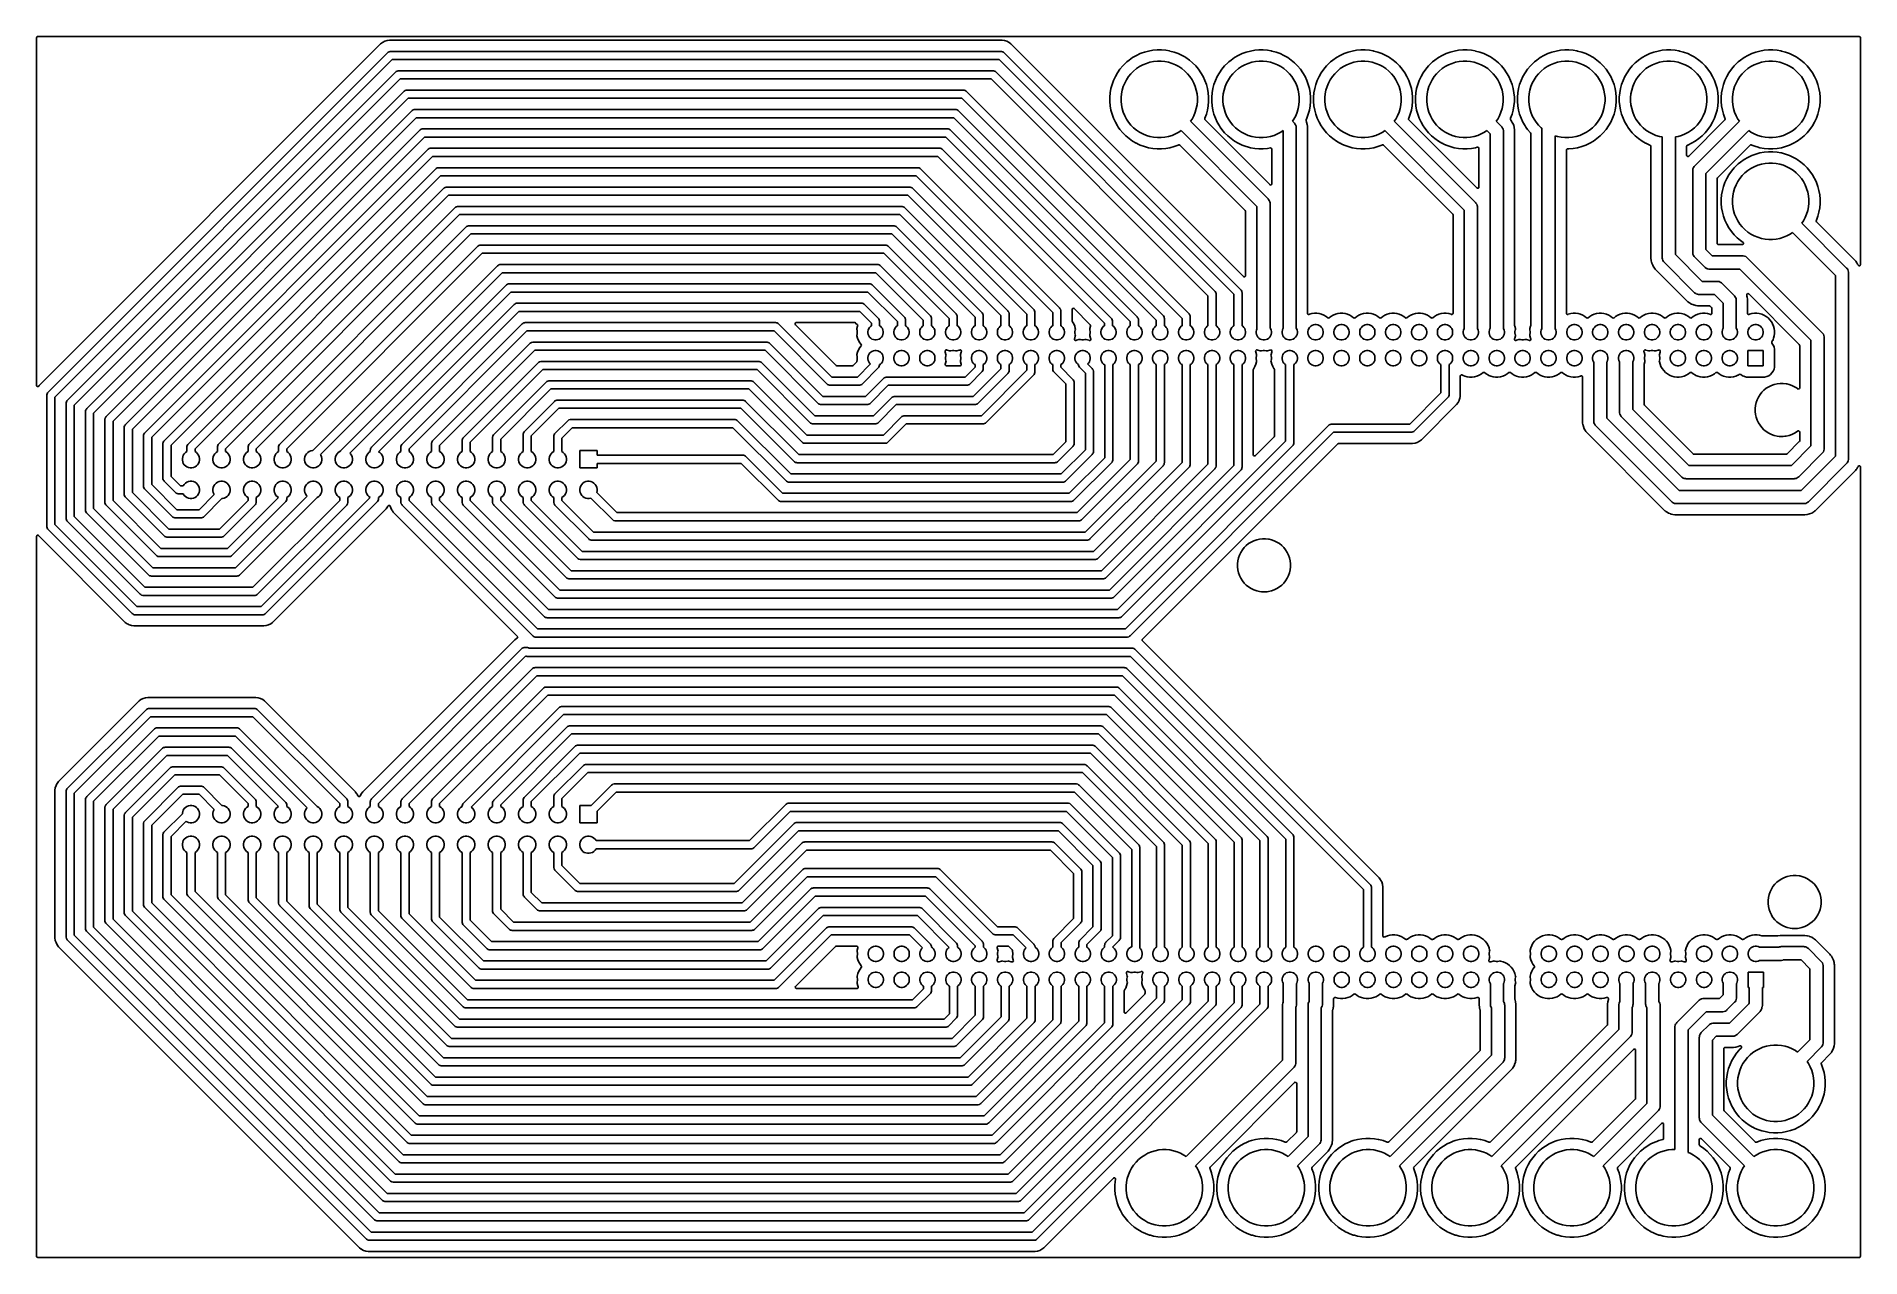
# Model space of a CAD drawing. Header units: millimetres. Extents: x 1 to 179, y 1 to 120.
import ezdxf

# ---------------------------------------------------------------- set-up
doc = ezdxf.new("R2010")
doc.units = ezdxf.units.MM
doc.layers.add('F.Cu', color=13, linetype='CONTINUOUS', true_color=0xc83434)

msp = doc.modelspace()

# ---------------------------------------------------------------- linework, layer by layer
at = {"layer": 'F.Cu', "linetype": 'CONTINUOUS'}
for p, q in [((0.5005, 120.1255), (0.520185, 120.192539)), ((0.5005, 86.040153), (0.5005, 120.1255)), ((0.520185, 120.192539), (0.572989, 120.238294)), ((0.572989, 120.238294), (0.6245, 120.2495)), ((0.6245, 120.2495), (179.3755, 120.2495)), ((179.3755, 120.2495), (179.442539, 120.229815)), ((179.442539, 120.229815), (179.488294, 120.177011)), ((179.488294, 120.177011), (179.4995, 120.1255)), ((179.4995, 120.1255), (179.4995, 97.889483)), ((34.272018, 119.530019), (0.766138, 86.024139)), ((1.62781, 85.329469), (34.966687, 118.668346)), ((34.463095, 119.668846), (34.272018, 119.530019)), ((34.673533, 119.77607), (34.463095, 119.668846)), ((34.898161, 119.849057), (34.673533, 119.77607)), ((35.131433, 119.886003), (34.898161, 119.849057)), ((34.966687, 118.668346), (35.006025, 118.702844)), ((35.006025, 118.702844), (35.096456, 118.755055)), ((35.096456, 118.755055), (35.19732, 118.782081)), ((35.131438, 119.886003), (35.131433, 119.886003)), ((35.367622, 119.886003), (35.131438, 119.886003)), ((35.19732, 118.782081), (35.24953, 118.785503)), ((35.24953, 118.785503), (95.153317, 118.785503)), ((95.271409, 119.886003), (35.367622, 119.886003)), ((95.153317, 118.785503), (95.205527, 118.782081)), ((95.205527, 118.782081), (95.306391, 118.755055)), ((95.271414, 119.886003), (95.271409, 119.886003)), ((95.504685, 119.849057), (95.271414, 119.886003)), ((95.306391, 118.755055), (95.396822, 118.702844)), ((95.396822, 118.702844), (95.43616, 118.668346)), ((95.43616, 118.668346), (118.685476, 95.41903)), ((95.729313, 119.77607), (95.504685, 119.849057)), ((95.939751, 119.668846), (95.729313, 119.77607)), ((96.130828, 119.530019), (95.939751, 119.668846)), ((118.944452, 96.716395), (96.130828, 119.530019)), ((108.070913, 118.180267), (107.723965, 117.93733)), ((108.070928, 118.180276), (108.070913, 118.180267)), ((108.437723, 118.392045), (108.070928, 118.180276)), ((108.437738, 118.392053), (108.437723, 118.392045)), ((108.821591, 118.571046), (108.437738, 118.392053)), ((108.821597, 118.571049), (108.821591, 118.571046)), ((108.821601, 118.57105), (108.821597, 118.571049)), ((109.020606, 118.643482), (108.821601, 118.57105)), ((109.219622, 118.715918), (109.020606, 118.643482)), ((109.628726, 118.825536), (109.219622, 118.715918)), ((109.628729, 118.825537), (109.628726, 118.825536)), ((109.628734, 118.825538), (109.628729, 118.825537)), ((109.628736, 118.825539), (109.628734, 118.825538)), ((109.628739, 118.825539), (109.628736, 118.825539)), ((110.045852, 118.899088), (109.628739, 118.825539)), ((110.467794, 118.936003), (110.045852, 118.899088)), ((110.467798, 118.936003), (110.467794, 118.936003)), ((110.891352, 118.936003), (110.467798, 118.936003)), ((110.891355, 118.936003), (110.891352, 118.936003)), ((111.313297, 118.899088), (110.891355, 118.936003)), ((111.671527, 118.835922), (111.313297, 118.899088)), ((111.730416, 118.825538), (111.671527, 118.835922)), ((111.730426, 118.825536), (111.730416, 118.825538)), ((112.139527, 118.715918), (111.730423, 118.825536)), ((111.730423, 118.825536), (111.730426, 118.825536)), ((112.139537, 118.715915), (112.139527, 118.715918)), ((112.139538, 118.715914), (112.139537, 118.715915)), ((112.537549, 118.57105), (112.139538, 118.715914)), ((112.537556, 118.571047), (112.537549, 118.57105)), ((112.537558, 118.571046), (112.537556, 118.571047)), ((112.921411, 118.392053), (112.537558, 118.571046)), ((112.921426, 118.392045), (112.921411, 118.392053)), ((113.179257, 118.243187), (112.921426, 118.392045)), ((113.28823, 118.180271), (113.179257, 118.243187)), ((113.635185, 117.937329), (113.28823, 118.180271)), ((118.070913, 118.180267), (117.723965, 117.93733)), ((118.070928, 118.180276), (118.070913, 118.180267)), ((118.437723, 118.392045), (118.070928, 118.180276)), ((118.437738, 118.392053), (118.437723, 118.392045)), ((118.821591, 118.571046), (118.437738, 118.392053)), ((118.821597, 118.571049), (118.821591, 118.571046)), ((118.821601, 118.57105), (118.821597, 118.571049)), ((119.020606, 118.643482), (118.821601, 118.57105)), ((119.219622, 118.715918), (119.020606, 118.643482)), ((119.628726, 118.825536), (119.219622, 118.715918)), ((119.628729, 118.825537), (119.628726, 118.825536)), ((119.628734, 118.825538), (119.628729, 118.825537)), ((119.628736, 118.825539), (119.628734, 118.825538)), ((119.628739, 118.825539), (119.628736, 118.825539)), ((120.045852, 118.899088), (119.628739, 118.825539)), ((120.467794, 118.936003), (120.045852, 118.899088)), ((120.467798, 118.936003), (120.467794, 118.936003)), ((120.891352, 118.936003), (120.467798, 118.936003)), ((120.891355, 118.936003), (120.891352, 118.936003)), ((121.313297, 118.899088), (120.891355, 118.936003)), ((121.671527, 118.835922), (121.313297, 118.899088)), ((121.730416, 118.825538), (121.671527, 118.835922)), ((121.730426, 118.825536), (121.730416, 118.825538)), ((122.139527, 118.715918), (121.730423, 118.825536)), ((121.730423, 118.825536), (121.730426, 118.825536)), ((122.139537, 118.715915), (122.139527, 118.715918)), ((122.139538, 118.715914), (122.139537, 118.715915)), ((122.537549, 118.57105), (122.139538, 118.715914)), ((122.537556, 118.571047), (122.537549, 118.57105)), ((122.537558, 118.571046), (122.537556, 118.571047)), ((122.921411, 118.392053), (122.537558, 118.571046)), ((122.921426, 118.392045), (122.921411, 118.392053)), ((123.179257, 118.243187), (122.921426, 118.392045)), ((123.28823, 118.180271), (123.179257, 118.243187)), ((123.635185, 117.937329), (123.28823, 118.180271)), ((128.070913, 118.180267), (127.723965, 117.93733)), ((128.070928, 118.180276), (128.070913, 118.180267)), ((128.437723, 118.392045), (128.070928, 118.180276)), ((128.437738, 118.392053), (128.437723, 118.392045)), ((128.821591, 118.571046), (128.437738, 118.392053)), ((128.821597, 118.571049), (128.821591, 118.571046)), ((128.821601, 118.57105), (128.821597, 118.571049)), ((129.020606, 118.643482), (128.821601, 118.57105)), ((129.219622, 118.715918), (129.020606, 118.643482)), ((129.628726, 118.825536), (129.219622, 118.715918)), ((129.628729, 118.825537), (129.628726, 118.825536)), ((129.628734, 118.825538), (129.628729, 118.825537)), ((129.628736, 118.825539), (129.628734, 118.825538)), ((129.628739, 118.825539), (129.628736, 118.825539)), ((130.045852, 118.899088), (129.628739, 118.825539)), ((130.467794, 118.936003), (130.045852, 118.899088)), ((130.467798, 118.936003), (130.467794, 118.936003)), ((130.891352, 118.936003), (130.467798, 118.936003)), ((130.891355, 118.936003), (130.891352, 118.936003)), ((131.313297, 118.899088), (130.891355, 118.936003)), ((131.671527, 118.835922), (131.313297, 118.899088)), ((131.730416, 118.825538), (131.671527, 118.835922)), ((131.730426, 118.825536), (131.730416, 118.825538)), ((132.139527, 118.715918), (131.730423, 118.825536)), ((131.730423, 118.825536), (131.730426, 118.825536)), ((132.139537, 118.715915), (132.139527, 118.715918)), ((132.139538, 118.715914), (132.139537, 118.715915)), ((132.537549, 118.57105), (132.139538, 118.715914)), ((132.537556, 118.571047), (132.537549, 118.57105)), ((132.537558, 118.571046), (132.537556, 118.571047)), ((132.921411, 118.392053), (132.537558, 118.571046)), ((132.921426, 118.392045), (132.921411, 118.392053)), ((133.179257, 118.243187), (132.921426, 118.392045)), ((133.28823, 118.180271), (133.179257, 118.243187)), ((133.635185, 117.937329), (133.28823, 118.180271)), ((138.070913, 118.180267), (137.723965, 117.93733)), ((138.070928, 118.180276), (138.070913, 118.180267)), ((138.437723, 118.392045), (138.070928, 118.180276)), ((138.437738, 118.392053), (138.437723, 118.392045)), ((138.821591, 118.571046), (138.437738, 118.392053)), ((138.821597, 118.571049), (138.821591, 118.571046)), ((138.821601, 118.57105), (138.821597, 118.571049)), ((139.020606, 118.643482), (138.821601, 118.57105)), ((139.219622, 118.715918), (139.020606, 118.643482)), ((139.628726, 118.825536), (139.219622, 118.715918)), ((139.628729, 118.825537), (139.628726, 118.825536)), ((139.628734, 118.825538), (139.628729, 118.825537)), ((139.628736, 118.825539), (139.628734, 118.825538)), ((139.628739, 118.825539), (139.628736, 118.825539)), ((140.045852, 118.899088), (139.628739, 118.825539)), ((140.467794, 118.936003), (140.045852, 118.899088)), ((140.467798, 118.936003), (140.467794, 118.936003)), ((140.891352, 118.936003), (140.467798, 118.936003)), ((140.891355, 118.936003), (140.891352, 118.936003)), ((141.313297, 118.899088), (140.891355, 118.936003)), ((141.671527, 118.835922), (141.313297, 118.899088)), ((141.730416, 118.825538), (141.671527, 118.835922)), ((141.730426, 118.825536), (141.730416, 118.825538)), ((142.139527, 118.715918), (141.730423, 118.825536)), ((141.730423, 118.825536), (141.730426, 118.825536)), ((142.139537, 118.715915), (142.139527, 118.715918)), ((142.139538, 118.715914), (142.139537, 118.715915)), ((142.537549, 118.57105), (142.139538, 118.715914)), ((142.537556, 118.571047), (142.537549, 118.57105)), ((142.537558, 118.571046), (142.537556, 118.571047)), ((142.921411, 118.392053), (142.537558, 118.571046)), ((142.921426, 118.392045), (142.921411, 118.392053)), ((143.179257, 118.243187), (142.921426, 118.392045)), ((143.28823, 118.180271), (143.179257, 118.243187)), ((143.635185, 117.937329), (143.28823, 118.180271)), ((148.070913, 118.180267), (147.723965, 117.93733)), ((148.070928, 118.180276), (148.070913, 118.180267)), ((148.437723, 118.392045), (148.070928, 118.180276)), ((148.437738, 118.392053), (148.437723, 118.392045)), ((148.821591, 118.571046), (148.437738, 118.392053)), ((148.821597, 118.571049), (148.821591, 118.571046)), ((148.821601, 118.57105), (148.821597, 118.571049)), ((149.020606, 118.643482), (148.821601, 118.57105)), ((149.219622, 118.715918), (149.020606, 118.643482)), ((149.628726, 118.825536), (149.219622, 118.715918)), ((149.628729, 118.825537), (149.628726, 118.825536)), ((149.628734, 118.825538), (149.628729, 118.825537)), ((149.628736, 118.825539), (149.628734, 118.825538)), ((149.628739, 118.825539), (149.628736, 118.825539)), ((150.045852, 118.899088), (149.628739, 118.825539)), ((150.467794, 118.936003), (150.045852, 118.899088)), ((150.467798, 118.936003), (150.467794, 118.936003)), ((150.891352, 118.936003), (150.467798, 118.936003)), ((150.891355, 118.936003), (150.891352, 118.936003)), ((151.313297, 118.899088), (150.891355, 118.936003)), ((151.671527, 118.835922), (151.313297, 118.899088)), ((151.730416, 118.825538), (151.671527, 118.835922)), ((151.730426, 118.825536), (151.730416, 118.825538)), ((152.139527, 118.715918), (151.730423, 118.825536)), ((151.730423, 118.825536), (151.730426, 118.825536)), ((152.139537, 118.715915), (152.139527, 118.715918)), ((152.139538, 118.715914), (152.139537, 118.715915)), ((152.537549, 118.57105), (152.139538, 118.715914)), ((152.537556, 118.571047), (152.537549, 118.57105)), ((152.537558, 118.571046), (152.537556, 118.571047)), ((152.921411, 118.392053), (152.537558, 118.571046)), ((152.921426, 118.392045), (152.921411, 118.392053)), ((153.179257, 118.243187), (152.921426, 118.392045)), ((153.28823, 118.180271), (153.179257, 118.243187)), ((153.635185, 117.937329), (153.28823, 118.180271)), ((158.070913, 118.180267), (157.723965, 117.93733)), ((158.070928, 118.180276), (158.070913, 118.180267)), ((158.437723, 118.392045), (158.070928, 118.180276)), ((158.437738, 118.392053), (158.437723, 118.392045)), ((158.821591, 118.571046), (158.437738, 118.392053)), ((158.821597, 118.571049), (158.821591, 118.571046)), ((158.821601, 118.57105), (158.821597, 118.571049)), ((159.020606, 118.643482), (158.821601, 118.57105)), ((159.219622, 118.715918), (159.020606, 118.643482)), ((159.628726, 118.825536), (159.219622, 118.715918)), ((159.628729, 118.825537), (159.628726, 118.825536)), ((159.628734, 118.825538), (159.628729, 118.825537)), ((159.628736, 118.825539), (159.628734, 118.825538)), ((159.628739, 118.825539), (159.628736, 118.825539)), ((160.045852, 118.899088), (159.628739, 118.825539)), ((160.467794, 118.936003), (160.045852, 118.899088)), ((160.467798, 118.936003), (160.467794, 118.936003)), ((160.891352, 118.936003), (160.467798, 118.936003)), ((160.891355, 118.936003), (160.891352, 118.936003)), ((161.313297, 118.899088), (160.891355, 118.936003)), ((161.671527, 118.835922), (161.313297, 118.899088)), ((161.730416, 118.825538), (161.671527, 118.835922)), ((161.730426, 118.825536), (161.730416, 118.825538)), ((162.139527, 118.715918), (161.730423, 118.825536)), ((161.730423, 118.825536), (161.730426, 118.825536)), ((162.139537, 118.715915), (162.139527, 118.715918)), ((162.139538, 118.715914), (162.139537, 118.715915)), ((162.537549, 118.57105), (162.139538, 118.715914)), ((162.537556, 118.571047), (162.537549, 118.57105)), ((162.537558, 118.571046), (162.537556, 118.571047)), ((162.921411, 118.392053), (162.537558, 118.571046)), ((162.921426, 118.392045), (162.921411, 118.392053)), ((163.179257, 118.243187), (162.921426, 118.392045)), ((163.28823, 118.180271), (163.179257, 118.243187)), ((163.635185, 117.937329), (163.28823, 118.180271)), ((168.070913, 118.180267), (167.723965, 117.93733)), ((168.070928, 118.180276), (168.070913, 118.180267)), ((168.437723, 118.392045), (168.070928, 118.180276)), ((168.437738, 118.392053), (168.437723, 118.392045)), ((168.821591, 118.571046), (168.437738, 118.392053)), ((168.821597, 118.571049), (168.821591, 118.571046)), ((168.821601, 118.57105), (168.821597, 118.571049)), ((169.020606, 118.643482), (168.821601, 118.57105)), ((169.219622, 118.715918), (169.020606, 118.643482)), ((169.628726, 118.825536), (169.219622, 118.715918)), ((169.628729, 118.825537), (169.628726, 118.825536)), ((169.628734, 118.825538), (169.628729, 118.825537)), ((169.628736, 118.825539), (169.628734, 118.825538)), ((169.628739, 118.825539), (169.628736, 118.825539)), ((170.045852, 118.899088), (169.628739, 118.825539)), ((170.467794, 118.936003), (170.045852, 118.899088)), ((170.467798, 118.936003), (170.467794, 118.936003)), ((170.891352, 118.936003), (170.467798, 118.936003)), ((170.891355, 118.936003), (170.891352, 118.936003)), ((171.313297, 118.899088), (170.891355, 118.936003)), ((171.671527, 118.835922), (171.313297, 118.899088)), ((171.730416, 118.825538), (171.671527, 118.835922)), ((171.730426, 118.825536), (171.730416, 118.825538)), ((172.139527, 118.715918), (171.730423, 118.825536)), ((171.730423, 118.825536), (171.730426, 118.825536)), ((172.139537, 118.715915), (172.139527, 118.715918)), ((172.139538, 118.715914), (172.139537, 118.715915)), ((172.537549, 118.57105), (172.139538, 118.715914)), ((172.537556, 118.571047), (172.537549, 118.57105)), ((172.537558, 118.571046), (172.537556, 118.571047)), ((172.921411, 118.392053), (172.537558, 118.571046)), ((172.921426, 118.392045), (172.921411, 118.392053)), ((173.179257, 118.243187), (172.921426, 118.392045)), ((173.28823, 118.180271), (173.179257, 118.243187)), ((173.635185, 117.937329), (173.28823, 118.180271)), ((35.415216, 117.985503), (2.310653, 84.88094)), ((3.52781, 84.542463), (35.753693, 116.768346)), ((94.987631, 117.985503), (35.415216, 117.985503)), ((35.753693, 116.768346), (35.793031, 116.802844)), ((35.793031, 116.802844), (35.883462, 116.855055)), ((35.883462, 116.855055), (35.984326, 116.882081)), ((35.984326, 116.882081), (36.036536, 116.885503)), ((36.036536, 116.885503), (94.366311, 116.885503)), ((94.366311, 116.885503), (94.418521, 116.882081)), ((94.418521, 116.882081), (94.519385, 116.855055)), ((94.519385, 116.855055), (94.609816, 116.802844)), ((94.609816, 116.802844), (94.649154, 116.768346)), ((94.649154, 116.768346), (116.145476, 95.272024)), ((118.002633, 94.970501), (94.987631, 117.985503)), ((106.584802, 116.69415), (106.373033, 116.327355)), ((106.584811, 116.694165), (106.584802, 116.69415)), ((106.827748, 117.041113), (106.584811, 116.694165)), ((107.100012, 117.365584), (106.827748, 117.041113)), ((107.399494, 117.665066), (107.100012, 117.365584)), ((107.3995, 117.665072), (107.399494, 117.665066)), ((107.399503, 117.665074), (107.3995, 117.665072)), ((107.499902, 117.74932), (107.399503, 117.665074)), ((107.723965, 117.93733), (107.499902, 117.74932)), ((107.667547, 116.319375), (107.901008, 116.603849)), ((107.901008, 116.603849), (108.161229, 116.86407)), ((108.161229, 116.86407), (108.445703, 117.097531)), ((108.445703, 117.097531), (108.75169, 117.301985)), ((108.75169, 117.301985), (109.076243, 117.475463)), ((109.076243, 117.475463), (109.416238, 117.616293)), ((109.416238, 117.616293), (109.768399, 117.72312)), ((109.768399, 117.72312), (110.129336, 117.794915)), ((110.129336, 117.794915), (110.495571, 117.830986)), ((110.495571, 117.830986), (110.863579, 117.830986)), ((110.863579, 117.830986), (111.229814, 117.794915)), ((111.229814, 117.794915), (111.590751, 117.72312)), ((111.590751, 117.72312), (111.942912, 117.616293)), ((111.942912, 117.616293), (112.282907, 117.475463)), ((112.282907, 117.475463), (112.60746, 117.301985)), ((112.60746, 117.301985), (112.913447, 117.097531)), ((112.913447, 117.097531), (113.197921, 116.86407)), ((113.197921, 116.86407), (113.458142, 116.603849)), ((113.458142, 116.603849), (113.691603, 116.319375)), ((113.959647, 117.665074), (113.635185, 117.937329)), ((114.259146, 117.365575), (113.959647, 117.665074)), ((114.531401, 117.041113), (114.259146, 117.365575)), ((114.774343, 116.694158), (114.531401, 117.041113)), ((114.98612, 116.327348), (114.774343, 116.694158)), ((116.584802, 116.69415), (116.373033, 116.327355)), ((116.584811, 116.694165), (116.584802, 116.69415)), ((116.827748, 117.041113), (116.584811, 116.694165)), ((117.100012, 117.365584), (116.827748, 117.041113)), ((117.399494, 117.665066), (117.100012, 117.365584)), ((117.3995, 117.665072), (117.399494, 117.665066)), ((117.399503, 117.665074), (117.3995, 117.665072)), ((117.499902, 117.74932), (117.399503, 117.665074)), ((117.723965, 117.93733), (117.499902, 117.74932)), ((117.667547, 116.319375), (117.901008, 116.603849)), ((117.901008, 116.603849), (118.161229, 116.86407)), ((118.161229, 116.86407), (118.445703, 117.097531)), ((118.445703, 117.097531), (118.75169, 117.301985)), ((118.75169, 117.301985), (119.076243, 117.475463)), ((119.076243, 117.475463), (119.416238, 117.616293)), ((119.416238, 117.616293), (119.768399, 117.72312)), ((119.768399, 117.72312), (120.129336, 117.794915)), ((120.129336, 117.794915), (120.495571, 117.830986)), ((120.495571, 117.830986), (120.863579, 117.830986)), ((120.863579, 117.830986), (121.229814, 117.794915)), ((121.229814, 117.794915), (121.590751, 117.72312)), ((121.590751, 117.72312), (121.942912, 117.616293)), ((121.942912, 117.616293), (122.282907, 117.475463)), ((122.282907, 117.475463), (122.60746, 117.301985)), ((122.60746, 117.301985), (122.913447, 117.097531)), ((122.913447, 117.097531), (123.197921, 116.86407)), ((123.197921, 116.86407), (123.458142, 116.603849)), ((123.458142, 116.603849), (123.691603, 116.319375)), ((123.959647, 117.665074), (123.635185, 117.937329)), ((124.259146, 117.365575), (123.959647, 117.665074)), ((124.531401, 117.041113), (124.259146, 117.365575)), ((124.774343, 116.694158), (124.531401, 117.041113)), ((124.98612, 116.327348), (124.774343, 116.694158)), ((126.584802, 116.69415), (126.373033, 116.327355)), ((126.584811, 116.694165), (126.584802, 116.69415)), ((126.827748, 117.041113), (126.584811, 116.694165)), ((127.100012, 117.365584), (126.827748, 117.041113)), ((127.399494, 117.665066), (127.100012, 117.365584)), ((127.3995, 117.665072), (127.399494, 117.665066)), ((127.399503, 117.665074), (127.3995, 117.665072)), ((127.499902, 117.74932), (127.399503, 117.665074)), ((127.723965, 117.93733), (127.499902, 117.74932)), ((127.667547, 116.319375), (127.901008, 116.603849)), ((127.901008, 116.603849), (128.161229, 116.86407)), ((128.161229, 116.86407), (128.445703, 117.097531)), ((128.445703, 117.097531), (128.75169, 117.301985)), ((128.75169, 117.301985), (129.076243, 117.475463)), ((129.076243, 117.475463), (129.416238, 117.616293)), ((129.416238, 117.616293), (129.768399, 117.72312)), ((129.768399, 117.72312), (130.129336, 117.794915)), ((130.129336, 117.794915), (130.495571, 117.830986)), ((130.495571, 117.830986), (130.863579, 117.830986)), ((130.863579, 117.830986), (131.229814, 117.794915)), ((131.229814, 117.794915), (131.590751, 117.72312)), ((131.590751, 117.72312), (131.942912, 117.616293)), ((131.942912, 117.616293), (132.282907, 117.475463)), ((132.282907, 117.475463), (132.60746, 117.301985)), ((132.60746, 117.301985), (132.913447, 117.097531)), ((132.913447, 117.097531), (133.197921, 116.86407)), ((133.197921, 116.86407), (133.458142, 116.603849)), ((133.458142, 116.603849), (133.691603, 116.319375)), ((133.959647, 117.665074), (133.635185, 117.937329)), ((134.259146, 117.365575), (133.959647, 117.665074)), ((134.531401, 117.041113), (134.259146, 117.365575)), ((134.774343, 116.694158), (134.531401, 117.041113)), ((134.98612, 116.327348), (134.774343, 116.694158)), ((136.584802, 116.69415), (136.373033, 116.327355)), ((136.584811, 116.694165), (136.584802, 116.69415)), ((136.827748, 117.041113), (136.584811, 116.694165)), ((137.100012, 117.365584), (136.827748, 117.041113)), ((137.399494, 117.665066), (137.100012, 117.365584)), ((137.3995, 117.665072), (137.399494, 117.665066)), ((137.399503, 117.665074), (137.3995, 117.665072)), ((137.499902, 117.74932), (137.399503, 117.665074)), ((137.723965, 117.93733), (137.499902, 117.74932)), ((137.667547, 116.319375), (137.901008, 116.603849)), ((137.901008, 116.603849), (138.161229, 116.86407)), ((138.161229, 116.86407), (138.445703, 117.097531)), ((138.445703, 117.097531), (138.75169, 117.301985)), ((138.75169, 117.301985), (139.076243, 117.475463)), ((139.076243, 117.475463), (139.416238, 117.616293)), ((139.416238, 117.616293), (139.768399, 117.72312)), ((139.768399, 117.72312), (140.129336, 117.794915)), ((140.129336, 117.794915), (140.495571, 117.830986)), ((140.495571, 117.830986), (140.863579, 117.830986)), ((140.863579, 117.830986), (141.229814, 117.794915)), ((141.229814, 117.794915), (141.590751, 117.72312)), ((141.590751, 117.72312), (141.942912, 117.616293)), ((141.942912, 117.616293), (142.282907, 117.475463)), ((142.282907, 117.475463), (142.60746, 117.301985)), ((142.60746, 117.301985), (142.913447, 117.097531)), ((142.913447, 117.097531), (143.197921, 116.86407)), ((143.197921, 116.86407), (143.458142, 116.603849)), ((143.458142, 116.603849), (143.691603, 116.319375)), ((143.959647, 117.665074), (143.635185, 117.937329)), ((144.259146, 117.365575), (143.959647, 117.665074)), ((144.531401, 117.041113), (144.259146, 117.365575)), ((144.774343, 116.694158), (144.531401, 117.041113)), ((144.98612, 116.327348), (144.774343, 116.694158)), ((146.584802, 116.69415), (146.373033, 116.327355)), ((146.584811, 116.694165), (146.584802, 116.69415)), ((146.827748, 117.041113), (146.584811, 116.694165)), ((147.100012, 117.365584), (146.827748, 117.041113)), ((147.399494, 117.665066), (147.100012, 117.365584)), ((147.3995, 117.665072), (147.399494, 117.665066)), ((147.399503, 117.665074), (147.3995, 117.665072)), ((147.499902, 117.74932), (147.399503, 117.665074)), ((147.723965, 117.93733), (147.499902, 117.74932)), ((147.667547, 116.319375), (147.901008, 116.603849)), ((147.901008, 116.603849), (148.161229, 116.86407)), ((148.161229, 116.86407), (148.445703, 117.097531)), ((148.445703, 117.097531), (148.75169, 117.301985)), ((148.75169, 117.301985), (149.076243, 117.475463)), ((149.076243, 117.475463), (149.416238, 117.616293)), ((149.416238, 117.616293), (149.768399, 117.72312)), ((149.768399, 117.72312), (150.129336, 117.794915)), ((150.129336, 117.794915), (150.495571, 117.830986)), ((150.495571, 117.830986), (150.863579, 117.830986)), ((150.863579, 117.830986), (151.229814, 117.794915)), ((151.229814, 117.794915), (151.590751, 117.72312)), ((151.590751, 117.72312), (151.942912, 117.616293)), ((151.942912, 117.616293), (152.282907, 117.475463)), ((152.282907, 117.475463), (152.60746, 117.301985)), ((152.60746, 117.301985), (152.913447, 117.097531)), ((152.913447, 117.097531), (153.197921, 116.86407)), ((153.197921, 116.86407), (153.458142, 116.603849)), ((153.458142, 116.603849), (153.691603, 116.319375)), ((153.959647, 117.665074), (153.635185, 117.937329)), ((154.259146, 117.365575), (153.959647, 117.665074)), ((154.531401, 117.041113), (154.259146, 117.365575)), ((154.774343, 116.694158), (154.531401, 117.041113)), ((154.98612, 116.327348), (154.774343, 116.694158)), ((156.584802, 116.69415), (156.373033, 116.327355)), ((156.584811, 116.694165), (156.584802, 116.69415)), ((156.827748, 117.041113), (156.584811, 116.694165)), ((157.100012, 117.365584), (156.827748, 117.041113)), ((157.399494, 117.665066), (157.100012, 117.365584)), ((157.3995, 117.665072), (157.399494, 117.665066)), ((157.399503, 117.665074), (157.3995, 117.665072)), ((157.499902, 117.74932), (157.399503, 117.665074)), ((157.723965, 117.93733), (157.499902, 117.74932)), ((157.667547, 116.319375), (157.901008, 116.603849)), ((157.901008, 116.603849), (158.161229, 116.86407)), ((158.161229, 116.86407), (158.445703, 117.097531)), ((158.445703, 117.097531), (158.75169, 117.301985)), ((158.75169, 117.301985), (159.076243, 117.475463)), ((159.076243, 117.475463), (159.416238, 117.616293)), ((159.416238, 117.616293), (159.768399, 117.72312)), ((159.768399, 117.72312), (160.129336, 117.794915)), ((160.129336, 117.794915), (160.495571, 117.830986)), ((160.495571, 117.830986), (160.863579, 117.830986)), ((160.863579, 117.830986), (161.229814, 117.794915)), ((161.229814, 117.794915), (161.590751, 117.72312)), ((161.590751, 117.72312), (161.942912, 117.616293)), ((161.942912, 117.616293), (162.282907, 117.475463)), ((162.282907, 117.475463), (162.60746, 117.301985)), ((162.60746, 117.301985), (162.913447, 117.097531)), ((162.913447, 117.097531), (163.197921, 116.86407)), ((163.197921, 116.86407), (163.458142, 116.603849)), ((163.458142, 116.603849), (163.691603, 116.319375)), ((163.959647, 117.665074), (163.635185, 117.937329)), ((164.259146, 117.365575), (163.959647, 117.665074)), ((164.531401, 117.041113), (164.259146, 117.365575)), ((164.774343, 116.694158), (164.531401, 117.041113)), ((164.98612, 116.327348), (164.774343, 116.694158)), ((166.584802, 116.69415), (166.373033, 116.327355)), ((166.584811, 116.694165), (166.584802, 116.69415)), ((166.827748, 117.041113), (166.584811, 116.694165)), ((167.100012, 117.365584), (166.827748, 117.041113)), ((167.399494, 117.665066), (167.100012, 117.365584)), ((167.3995, 117.665072), (167.399494, 117.665066)), ((167.399503, 117.665074), (167.3995, 117.665072)), ((167.499902, 117.74932), (167.399503, 117.665074)), ((167.723965, 117.93733), (167.499902, 117.74932)), ((167.667547, 116.319375), (167.901008, 116.603849)), ((167.901008, 116.603849), (168.161229, 116.86407)), ((168.161229, 116.86407), (168.445703, 117.097531)), ((168.445703, 117.097531), (168.75169, 117.301985)), ((168.75169, 117.301985), (169.076243, 117.475463)), ((169.076243, 117.475463), (169.416238, 117.616293)), ((169.416238, 117.616293), (169.768399, 117.72312)), ((169.768399, 117.72312), (170.129336, 117.794915)), ((170.129336, 117.794915), (170.495571, 117.830986)), ((170.495571, 117.830986), (170.863579, 117.830986)), ((170.863579, 117.830986), (171.229814, 117.794915)), ((171.229814, 117.794915), (171.590751, 117.72312)), ((171.590751, 117.72312), (171.942912, 117.616293)), ((171.942912, 117.616293), (172.282907, 117.475463)), ((172.282907, 117.475463), (172.60746, 117.301985)), ((172.60746, 117.301985), (172.913447, 117.097531)), ((172.913447, 117.097531), (173.197921, 116.86407)), ((173.197921, 116.86407), (173.458142, 116.603849)), ((173.458142, 116.603849), (173.691603, 116.319375)), ((173.959647, 117.665074), (173.635185, 117.937329)), ((174.259146, 117.365575), (173.959647, 117.665074)), ((174.531401, 117.041113), (174.259146, 117.365575)), ((174.774343, 116.694158), (174.531401, 117.041113)), ((174.98612, 116.327348), (174.774343, 116.694158)), ((36.202222, 116.085503), (4.210653, 84.093934)), ((5.42781, 83.755457), (36.5407, 114.868346)), ((94.200625, 116.085503), (36.202222, 116.085503)), ((36.5407, 114.868346), (36.580037, 114.902844)), ((36.580037, 114.902844), (36.670469, 114.955055)), ((36.670469, 114.955055), (36.771332, 114.982081)), ((36.771332, 114.982081), (36.823542, 114.985503)), ((36.823542, 114.985503), (91.489968, 114.985503)), ((91.489968, 114.985503), (91.542178, 114.982081)), ((91.542178, 114.982081), (91.643042, 114.955055)), ((91.643042, 114.955055), (91.733473, 114.902844)), ((91.733473, 114.902844), (91.772811, 114.868346)), ((91.772811, 114.868346), (113.605476, 93.035681)), ((115.462633, 94.823495), (94.200625, 116.085503)), ((105.86599, 114.719226), (105.829075, 114.297284)), ((105.939539, 115.136339), (105.86599, 114.719226)), ((105.939542, 115.136352), (105.939539, 115.136339)), ((106.04916, 115.545456), (105.939542, 115.136352)), ((106.194032, 115.943487), (106.04916, 115.545456)), ((106.373025, 116.32734), (106.194032, 115.943487)), ((106.373033, 116.327355), (106.373025, 116.32734)), ((106.934092, 114.269507), (106.970163, 114.635742)), ((106.970163, 114.635742), (107.041958, 114.996679)), ((107.041958, 114.996679), (107.148785, 115.34884)), ((107.148785, 115.34884), (107.289615, 115.688835)), ((107.289615, 115.688835), (107.463093, 116.013388)), ((107.463093, 116.013388), (107.667547, 116.319375)), ((113.691603, 116.319375), (113.896057, 116.013388)), ((113.896057, 116.013388), (114.069535, 115.688835)), ((114.069535, 115.688835), (114.210365, 115.34884)), ((114.210365, 115.34884), (114.317192, 114.996679)), ((114.317192, 114.996679), (114.388987, 114.635742)), ((114.388987, 114.635742), (114.425058, 114.269507)), ((115.165122, 115.943477), (114.98612, 116.327348)), ((115.309986, 115.545466), (115.165122, 115.943477)), ((115.41961, 115.136344), (115.309986, 115.545466)), ((115.49316, 114.719223), (115.41961, 115.136344)), ((115.530075, 114.29728), (115.49316, 114.719223)), ((115.86599, 114.719226), (115.829075, 114.297284)), ((115.939539, 115.136339), (115.86599, 114.719226)), ((115.939542, 115.136352), (115.939539, 115.136339)), ((116.04916, 115.545456), (115.939542, 115.136352)), ((116.194032, 115.943487), (116.04916, 115.545456)), ((116.373025, 116.32734), (116.194032, 115.943487)), ((116.373033, 116.327355), (116.373025, 116.32734)), ((116.934092, 114.269507), (116.970163, 114.635742)), ((116.970163, 114.635742), (117.041958, 114.996679)), ((117.041958, 114.996679), (117.148785, 115.34884)), ((117.148785, 115.34884), (117.289615, 115.688835)), ((117.289615, 115.688835), (117.463093, 116.013388)), ((117.463093, 116.013388), (117.667547, 116.319375)), ((123.691603, 116.319375), (123.896057, 116.013388)), ((123.896057, 116.013388), (124.069535, 115.688835)), ((124.069535, 115.688835), (124.210365, 115.34884)), ((124.210365, 115.34884), (124.317192, 114.996679)), ((124.317192, 114.996679), (124.388987, 114.635742)), ((124.388987, 114.635742), (124.425058, 114.269507)), ((125.165122, 115.943477), (124.98612, 116.327348)), ((125.309986, 115.545466), (125.165122, 115.943477)), ((125.41961, 115.136344), (125.309986, 115.545466)), ((125.49316, 114.719223), (125.41961, 115.136344)), ((125.530075, 114.29728), (125.49316, 114.719223)), ((125.86599, 114.719226), (125.829075, 114.297284)), ((125.939539, 115.136339), (125.86599, 114.719226)), ((125.939542, 115.136352), (125.939539, 115.136339)), ((126.04916, 115.545456), (125.939542, 115.136352)), ((126.194032, 115.943487), (126.04916, 115.545456)), ((126.373025, 116.32734), (126.194032, 115.943487)), ((126.373033, 116.327355), (126.373025, 116.32734)), ((126.934092, 114.269507), (126.970163, 114.635742)), ((126.970163, 114.635742), (127.041958, 114.996679)), ((127.041958, 114.996679), (127.148785, 115.34884)), ((127.148785, 115.34884), (127.289615, 115.688835)), ((127.289615, 115.688835), (127.463093, 116.013388)), ((127.463093, 116.013388), (127.667547, 116.319375)), ((133.691603, 116.319375), (133.896057, 116.013388)), ((133.896057, 116.013388), (134.069535, 115.688835)), ((134.069535, 115.688835), (134.210365, 115.34884)), ((134.210365, 115.34884), (134.317192, 114.996679)), ((134.317192, 114.996679), (134.388987, 114.635742)), ((134.388987, 114.635742), (134.425058, 114.269507)), ((135.165122, 115.943477), (134.98612, 116.327348)), ((135.309986, 115.545466), (135.165122, 115.943477)), ((135.41961, 115.136344), (135.309986, 115.545466)), ((135.49316, 114.719223), (135.41961, 115.136344)), ((135.530075, 114.29728), (135.49316, 114.719223)), ((135.86599, 114.719226), (135.829075, 114.297284)), ((135.939539, 115.136339), (135.86599, 114.719226)), ((135.939542, 115.136352), (135.939539, 115.136339)), ((136.04916, 115.545456), (135.939542, 115.136352)), ((136.194032, 115.943487), (136.04916, 115.545456)), ((136.373025, 116.32734), (136.194032, 115.943487)), ((136.373033, 116.327355), (136.373025, 116.32734)), ((136.934092, 114.269507), (136.970163, 114.635742)), ((136.970163, 114.635742), (137.041958, 114.996679)), ((137.041958, 114.996679), (137.148785, 115.34884)), ((137.148785, 115.34884), (137.289615, 115.688835)), ((137.289615, 115.688835), (137.463093, 116.013388)), ((137.463093, 116.013388), (137.667547, 116.319375)), ((143.691603, 116.319375), (143.896057, 116.013388)), ((143.896057, 116.013388), (144.069535, 115.688835)), ((144.069535, 115.688835), (144.210365, 115.34884)), ((144.210365, 115.34884), (144.317192, 114.996679)), ((144.317192, 114.996679), (144.388987, 114.635742)), ((144.388987, 114.635742), (144.425058, 114.269507)), ((145.165122, 115.943477), (144.98612, 116.327348)), ((145.309986, 115.545466), (145.165122, 115.943477)), ((145.41961, 115.136344), (145.309986, 115.545466)), ((145.49316, 114.719223), (145.41961, 115.136344)), ((145.530075, 114.29728), (145.49316, 114.719223)), ((145.86599, 114.719226), (145.829075, 114.297284)), ((145.939539, 115.136339), (145.86599, 114.719226)), ((145.939542, 115.136352), (145.939539, 115.136339)), ((146.04916, 115.545456), (145.939542, 115.136352)), ((146.194032, 115.943487), (146.04916, 115.545456)), ((146.373025, 116.32734), (146.194032, 115.943487)), ((146.373033, 116.327355), (146.373025, 116.32734)), ((146.934092, 114.269507), (146.970163, 114.635742)), ((146.970163, 114.635742), (147.041958, 114.996679)), ((147.041958, 114.996679), (147.148785, 115.34884)), ((147.148785, 115.34884), (147.289615, 115.688835)), ((147.289615, 115.688835), (147.463093, 116.013388)), ((147.463093, 116.013388), (147.667547, 116.319375)), ((153.691603, 116.319375), (153.896057, 116.013388)), ((153.896057, 116.013388), (154.069535, 115.688835)), ((154.069535, 115.688835), (154.210365, 115.34884)), ((154.210365, 115.34884), (154.317192, 114.996679)), ((154.317192, 114.996679), (154.388987, 114.635742)), ((154.388987, 114.635742), (154.425058, 114.269507)), ((155.165122, 115.943477), (154.98612, 116.327348)), ((155.309986, 115.545466), (155.165122, 115.943477)), ((155.41961, 115.136344), (155.309986, 115.545466)), ((155.49316, 114.719223), (155.41961, 115.136344)), ((155.530075, 114.29728), (155.49316, 114.719223)), ((155.86599, 114.719226), (155.829075, 114.297284)), ((155.939539, 115.136339), (155.86599, 114.719226)), ((155.939542, 115.136352), (155.939539, 115.136339)), ((156.04916, 115.545456), (155.939542, 115.136352)), ((156.194032, 115.943487), (156.04916, 115.545456)), ((156.373025, 116.32734), (156.194032, 115.943487)), ((156.373033, 116.327355), (156.373025, 116.32734)), ((156.934092, 114.269507), (156.970163, 114.635742)), ((156.970163, 114.635742), (157.041958, 114.996679)), ((157.041958, 114.996679), (157.148785, 115.34884)), ((157.148785, 115.34884), (157.289615, 115.688835)), ((157.289615, 115.688835), (157.463093, 116.013388)), ((157.463093, 116.013388), (157.667547, 116.319375)), ((163.691603, 116.319375), (163.896057, 116.013388)), ((163.896057, 116.013388), (164.069535, 115.688835)), ((164.069535, 115.688835), (164.210365, 115.34884)), ((164.210365, 115.34884), (164.317192, 114.996679)), ((164.317192, 114.996679), (164.388987, 114.635742)), ((164.388987, 114.635742), (164.425058, 114.269507)), ((165.165122, 115.943477), (164.98612, 116.327348)), ((165.309986, 115.545466), (165.165122, 115.943477)), ((165.41961, 115.136344), (165.309986, 115.545466)), ((165.49316, 114.719223), (165.41961, 115.136344)), ((165.530075, 114.29728), (165.49316, 114.719223)), ((165.86599, 114.719226), (165.829075, 114.297284)), ((165.939539, 115.136339), (165.86599, 114.719226)), ((165.939542, 115.136352), (165.939539, 115.136339)), ((166.04916, 115.545456), (165.939542, 115.136352)), ((166.194032, 115.943487), (166.04916, 115.545456)), ((166.373025, 116.32734), (166.194032, 115.943487)), ((166.373033, 116.327355), (166.373025, 116.32734)), ((166.934092, 114.269507), (166.970163, 114.635742)), ((166.970163, 114.635742), (167.041958, 114.996679)), ((167.041958, 114.996679), (167.148785, 115.34884)), ((167.148785, 115.34884), (167.289615, 115.688835)), ((167.289615, 115.688835), (167.463093, 116.013388)), ((167.463093, 116.013388), (167.667547, 116.319375)), ((173.691603, 116.319375), (173.896057, 116.013388)), ((173.896057, 116.013388), (174.069535, 115.688835)), ((174.069535, 115.688835), (174.210365, 115.34884)), ((174.210365, 115.34884), (174.317192, 114.996679)), ((174.317192, 114.996679), (174.388987, 114.635742)), ((174.388987, 114.635742), (174.425058, 114.269507)), ((175.165122, 115.943477), (174.98612, 116.327348)), ((175.309986, 115.545466), (175.165122, 115.943477)), ((175.41961, 115.136344), (175.309986, 115.545466)), ((175.49316, 114.719223), (175.41961, 115.136344)), ((175.530075, 114.29728), (175.49316, 114.719223)), ((36.989227, 114.185503), (6.110653, 83.306929)), ((7.32781, 82.968451), (37.327705, 112.968345)), ((91.324282, 114.185503), (36.989227, 114.185503)), ((37.327705, 112.968345), (37.367043, 113.002844)), ((37.367043, 113.002844), (37.457475, 113.055055)), ((37.457475, 113.055055), (37.558338, 113.082081)), ((37.558338, 113.082081), (37.610548, 113.085503)), ((37.610548, 113.085503), (90.702962, 113.085503)), ((90.702962, 113.085503), (90.755172, 113.082081)), ((90.755172, 113.082081), (90.856036, 113.055055)), ((90.856036, 113.055055), (90.946467, 113.002844)), ((90.946467, 113.002844), (90.985805, 112.968346)), ((90.985805, 112.968346), (111.065476, 92.888675)), ((112.922633, 92.587152), (91.324282, 114.185503)), ((105.829075, 114.297284), (105.829075, 113.873723)), ((105.829075, 113.873723), (105.86599, 113.451781)), ((105.86599, 113.451781), (105.939539, 113.034668)), ((105.939539, 113.034668), (105.939542, 113.034655)), ((105.939542, 113.034655), (106.04916, 112.625551)), ((106.934092, 113.901499), (106.934092, 114.269507)), ((106.970163, 113.535264), (106.934092, 113.901499)), ((107.041958, 113.174327), (106.970163, 113.535264)), ((107.148785, 112.822166), (107.041958, 113.174327)), ((107.289615, 112.482171), (107.148785, 112.822166)), ((114.210365, 112.822166), (114.069535, 112.482171)), ((114.317192, 113.174327), (114.210365, 112.822166)), ((114.388987, 113.535264), (114.317192, 113.174327)), ((114.425058, 113.901499), (114.388987, 113.535264)), ((114.425058, 114.269507), (114.425058, 113.901499)), ((115.309986, 112.62554), (115.41961, 113.034662)), ((115.41961, 113.034662), (115.49316, 113.451783)), ((115.49316, 113.451783), (115.530075, 113.873726)), ((115.530075, 113.873726), (115.530075, 114.29728)), ((115.829075, 114.297284), (115.829075, 113.873723)), ((115.829075, 113.873723), (115.86599, 113.451781)), ((115.86599, 113.451781), (115.939539, 113.034668)), ((115.939539, 113.034668), (115.939542, 113.034655)), ((115.939542, 113.034655), (116.04916, 112.625551)), ((116.934092, 113.901499), (116.934092, 114.269507)), ((116.970163, 113.535264), (116.934092, 113.901499)), ((117.041958, 113.174327), (116.970163, 113.535264)), ((117.148785, 112.822166), (117.041958, 113.174327)), ((117.289615, 112.482171), (117.148785, 112.822166)), ((124.210365, 112.822166), (124.069535, 112.482171)), ((124.317192, 113.174327), (124.210365, 112.822166)), ((124.388987, 113.535264), (124.317192, 113.174327)), ((124.425058, 113.901499), (124.388987, 113.535264)), ((124.425058, 114.269507), (124.425058, 113.901499)), ((125.309986, 112.62554), (125.41961, 113.034662)), ((125.41961, 113.034662), (125.49316, 113.451783)), ((125.49316, 113.451783), (125.530075, 113.873726)), ((125.530075, 113.873726), (125.530075, 114.29728)), ((125.829075, 114.297284), (125.829075, 113.873723)), ((125.829075, 113.873723), (125.86599, 113.451781)), ((125.86599, 113.451781), (125.939539, 113.034668)), ((125.939539, 113.034668), (125.939542, 113.034655)), ((125.939542, 113.034655), (126.04916, 112.625551)), ((126.934092, 113.901499), (126.934092, 114.269507)), ((126.970163, 113.535264), (126.934092, 113.901499)), ((127.041958, 113.174327), (126.970163, 113.535264)), ((127.148785, 112.822166), (127.041958, 113.174327)), ((127.289615, 112.482171), (127.148785, 112.822166)), ((134.210365, 112.822166), (134.069535, 112.482171)), ((134.317192, 113.174327), (134.210365, 112.822166)), ((134.388987, 113.535264), (134.317192, 113.174327)), ((134.425058, 113.901499), (134.388987, 113.535264)), ((134.425058, 114.269507), (134.425058, 113.901499)), ((135.309986, 112.62554), (135.41961, 113.034662)), ((135.41961, 113.034662), (135.49316, 113.451783)), ((135.49316, 113.451783), (135.530075, 113.873726)), ((135.530075, 113.873726), (135.530075, 114.29728)), ((135.829075, 114.297284), (135.829075, 113.873723)), ((135.829075, 113.873723), (135.86599, 113.451781)), ((135.86599, 113.451781), (135.939539, 113.034668)), ((135.939539, 113.034668), (135.939542, 113.034655)), ((135.939542, 113.034655), (136.04916, 112.625551)), ((136.934092, 113.901499), (136.934092, 114.269507)), ((136.970163, 113.535264), (136.934092, 113.901499)), ((137.041958, 113.174327), (136.970163, 113.535264)), ((137.148785, 112.822166), (137.041958, 113.174327)), ((137.289615, 112.482171), (137.148785, 112.822166)), ((144.210365, 112.822166), (144.069535, 112.482171)), ((144.317192, 113.174327), (144.210365, 112.822166)), ((144.388987, 113.535264), (144.317192, 113.174327)), ((144.425058, 113.901499), (144.388987, 113.535264)), ((144.425058, 114.269507), (144.425058, 113.901499)), ((145.309986, 112.62554), (145.41961, 113.034662)), ((145.41961, 113.034662), (145.49316, 113.451783)), ((145.49316, 113.451783), (145.530075, 113.873726)), ((145.530075, 113.873726), (145.530075, 114.29728)), ((145.829075, 114.297284), (145.829075, 113.873723)), ((145.829075, 113.873723), (145.86599, 113.451781)), ((145.86599, 113.451781), (145.939539, 113.034668)), ((145.939539, 113.034668), (145.939542, 113.034655)), ((145.939542, 113.034655), (146.04916, 112.625551)), ((146.934092, 113.901499), (146.934092, 114.269507)), ((146.970163, 113.535264), (146.934092, 113.901499)), ((147.041958, 113.174327), (146.970163, 113.535264)), ((147.148785, 112.822166), (147.041958, 113.174327)), ((147.289615, 112.482171), (147.148785, 112.822166)), ((154.210365, 112.822166), (154.069535, 112.482171)), ((154.317192, 113.174327), (154.210365, 112.822166)), ((154.388987, 113.535264), (154.317192, 113.174327)), ((154.425058, 113.901499), (154.388987, 113.535264)), ((154.425058, 114.269507), (154.425058, 113.901499)), ((155.309986, 112.62554), (155.41961, 113.034662)), ((155.41961, 113.034662), (155.49316, 113.451783)), ((155.49316, 113.451783), (155.530075, 113.873726)), ((155.530075, 113.873726), (155.530075, 114.29728)), ((155.829075, 114.297284), (155.829075, 113.873723)), ((155.829075, 113.873723), (155.86599, 113.451781)), ((155.86599, 113.451781), (155.939539, 113.034668)), ((155.939539, 113.034668), (155.939542, 113.034655)), ((155.939542, 113.034655), (156.04916, 112.625551)), ((156.934092, 113.901499), (156.934092, 114.269507)), ((156.970163, 113.535264), (156.934092, 113.901499)), ((157.041958, 113.174327), (156.970163, 113.535264)), ((157.148785, 112.822166), (157.041958, 113.174327)), ((157.289615, 112.482171), (157.148785, 112.822166)), ((164.210365, 112.822166), (164.069535, 112.482171)), ((164.317192, 113.174327), (164.210365, 112.822166)), ((164.388987, 113.535264), (164.317192, 113.174327)), ((164.425058, 113.901499), (164.388987, 113.535264)), ((164.425058, 114.269507), (164.425058, 113.901499)), ((165.309986, 112.62554), (165.41961, 113.034662)), ((165.41961, 113.034662), (165.49316, 113.451783)), ((165.49316, 113.451783), (165.530075, 113.873726)), ((165.530075, 113.873726), (165.530075, 114.29728)), ((165.829075, 114.297284), (165.829075, 113.873723)), ((165.829075, 113.873723), (165.86599, 113.451781)), ((165.86599, 113.451781), (165.939539, 113.034668)), ((165.939539, 113.034668), (165.939542, 113.034655)), ((165.939542, 113.034655), (166.049161, 112.625547)), ((166.934092, 113.901499), (166.934092, 114.269507)), ((166.970163, 113.535264), (166.934092, 113.901499)), ((167.041958, 113.174327), (166.970163, 113.535264)), ((167.148785, 112.822166), (167.041958, 113.174327)), ((167.289615, 112.482171), (167.148785, 112.822166)), ((174.210365, 112.822166), (174.069535, 112.482171)), ((174.317192, 113.174327), (174.210365, 112.822166)), ((174.388987, 113.535264), (174.317192, 113.174327)), ((174.425058, 113.901499), (174.388987, 113.535264)), ((174.425058, 114.269507), (174.425058, 113.901499)), ((175.309986, 112.62554), (175.41961, 113.034662)), ((175.41961, 113.034662), (175.49316, 113.451783)), ((175.49316, 113.451783), (175.530075, 113.873726)), ((175.530075, 113.873726), (175.530075, 114.29728)), ((37.776233, 112.285503), (8.010653, 82.519923)), ((9.22781, 82.181445), (38.114711, 111.068346)), ((90.537276, 112.285503), (37.776233, 112.285503)), ((38.114711, 111.068346), (38.154049, 111.102844)), ((38.154049, 111.102844), (38.24448, 111.155055)), ((38.24448, 111.155055), (38.345344, 111.182081)), ((38.345344, 111.182081), (38.397554, 111.185503)), ((38.397554, 111.185503), (89.915956, 111.185503)), ((89.915956, 111.185503), (89.968166, 111.182081)), ((89.968166, 111.182081), (90.06903, 111.155055)), ((90.06903, 111.155055), (90.159461, 111.102844)), ((90.159461, 111.102844), (90.198799, 111.068346)), ((90.198799, 111.068346), (108.525476, 92.741669)), ((110.382633, 92.440146), (90.537276, 112.285503)), ((106.04916, 112.625551), (106.049163, 112.625541)), ((106.049163, 112.625541), (106.049164, 112.62554)), ((106.049164, 112.62554), (106.194028, 112.227529)), ((106.194028, 112.227529), (106.194031, 112.227522)), ((106.194031, 112.227522), (106.194032, 112.22752)), ((106.194032, 112.22752), (106.373025, 111.843667)), ((106.373025, 111.843667), (106.373033, 111.843652)), ((106.373033, 111.843652), (106.584802, 111.476857)), ((106.584802, 111.476857), (106.584811, 111.476842)), ((106.584811, 111.476842), (106.665578, 111.361495)), ((106.665578, 111.361495), (106.827749, 111.129893)), ((106.827749, 111.129893), (107.100004, 110.805431)), ((107.463093, 112.157618), (107.289615, 112.482171)), ((107.667547, 111.851631), (107.463093, 112.157618)), ((107.901008, 111.567157), (107.667547, 111.851631)), ((108.161229, 111.306936), (107.901008, 111.567157)), ((108.445703, 111.073475), (108.161229, 111.306936)), ((108.75169, 110.869021), (108.445703, 111.073475)), ((112.828874, 111.016966), (112.60746, 110.869021)), ((120.256633, 103.589207), (112.828874, 111.016966)), ((113.896057, 112.157618), (113.748112, 111.936204)), ((113.748112, 111.936204), (121.366252, 104.318064)), ((114.069535, 112.482171), (113.896057, 112.157618)), ((115.144696, 112.123801), (115.14968, 112.193493)), ((115.178181, 112.062478), (115.144696, 112.123801)), ((115.14968, 112.193493), (115.153482, 112.202568)), ((115.153482, 112.202568), (115.165114, 112.227511)), ((115.165114, 112.227514), (115.165122, 112.227529)), ((115.165114, 112.227511), (115.165114, 112.227514)), ((115.165122, 112.227529), (115.309986, 112.62554)), ((121.520452, 105.720207), (115.178181, 112.062478)), ((116.04916, 112.625551), (116.049163, 112.625541)), ((116.049163, 112.625541), (116.049164, 112.62554)), ((116.049164, 112.62554), (116.194028, 112.227529)), ((116.194028, 112.227529), (116.194031, 112.227522)), ((116.194031, 112.227522), (116.194032, 112.22752)), ((116.194032, 112.22752), (116.373025, 111.843667)), ((116.373025, 111.843667), (116.373033, 111.843652)), ((116.373033, 111.843652), (116.584802, 111.476857)), ((116.584802, 111.476857), (116.584811, 111.476842)), ((116.584811, 111.476842), (116.665578, 111.361495)), ((116.665578, 111.361495), (116.827749, 111.129893)), ((116.827749, 111.129893), (117.100004, 110.805431)), ((117.463093, 112.157618), (117.289615, 112.482171)), ((117.667547, 111.851631), (117.463093, 112.157618)), ((117.901008, 111.567157), (117.667547, 111.851631)), ((118.161229, 111.306936), (117.901008, 111.567157)), ((118.445703, 111.073475), (118.161229, 111.306936)), ((118.75169, 110.869021), (118.445703, 111.073475)), ((122.828873, 111.016966), (122.60746, 110.869021)), ((122.832633, 111.013207), (122.828873, 111.016966)), ((122.832633, 91.623339), (122.832633, 111.013207)), ((123.896057, 112.157618), (123.748112, 111.936205)), ((123.748112, 111.936205), (123.942253, 111.742064)), ((124.069535, 112.482171), (123.896057, 112.157618)), ((123.942253, 111.742064), (123.98508, 111.694811)), ((123.98508, 111.694811), (123.98509, 111.694801)), ((123.98509, 111.694801), (124.055882, 111.588853)), ((124.055882, 111.588853), (124.055882, 111.588852)), ((124.055882, 111.588852), (124.104645, 111.47113)), ((124.104645, 111.47113), (124.129504, 111.346156)), ((124.129504, 111.346156), (124.129504, 111.346136)), ((124.129504, 111.346136), (124.132633, 111.282445)), ((124.132633, 111.282445), (124.132633, 91.623339)), ((125.083616, 112.043044), (125.093261, 112.073426)), ((125.091084, 111.973577), (125.083616, 112.043044)), ((125.109126, 111.93002), (125.091084, 111.973577)), ((125.093261, 112.073426), (125.165122, 112.227529)), ((125.121946, 111.899069), (125.109126, 111.93002)), ((125.143791, 111.846331), (125.121946, 111.899069)), ((125.203182, 111.624684), (125.143791, 111.846331)), ((125.165122, 112.227529), (125.309986, 112.62554)), ((125.203182, 111.624681), (125.203182, 111.624684)), ((125.223345, 111.471528), (125.203182, 111.624681)), ((125.233133, 111.39718), (125.223345, 111.471528)), ((125.233133, 93.111358), (125.233133, 111.39718)), ((126.04916, 112.625551), (126.049163, 112.625541)), ((126.049163, 112.625541), (126.049164, 112.62554)), ((126.049164, 112.62554), (126.194028, 112.227529)), ((126.194028, 112.227529), (126.194031, 112.227522)), ((126.194031, 112.227522), (126.194032, 112.22752)), ((126.194032, 112.22752), (126.373025, 111.843667)), ((126.373025, 111.843667), (126.373033, 111.843652)), ((126.373033, 111.843652), (126.584802, 111.476857)), ((126.584802, 111.476857), (126.584811, 111.476842)), ((126.584811, 111.476842), (126.665578, 111.361495)), ((126.665578, 111.361495), (126.827749, 111.129893)), ((126.827749, 111.129893), (127.100004, 110.805431)), ((127.463093, 112.157618), (127.289615, 112.482171)), ((127.667547, 111.851631), (127.463093, 112.157618)), ((127.901008, 111.567157), (127.667547, 111.851631)), ((128.161229, 111.306936), (127.901008, 111.567157)), ((128.445703, 111.073475), (128.161229, 111.306936)), ((128.75169, 110.869021), (128.445703, 111.073475)), ((132.828874, 111.016966), (132.60746, 110.869021)), ((140.612633, 103.233207), (132.828874, 111.016966)), ((133.896057, 112.157618), (133.748112, 111.936204)), ((133.748112, 111.936204), (141.722252, 103.962065)), ((134.069535, 112.482171), (133.896057, 112.157618)), ((135.144696, 112.123801), (135.14968, 112.193493)), ((135.178181, 112.062478), (135.144696, 112.123801)), ((135.14968, 112.193493), (135.153482, 112.202568)), ((135.153482, 112.202568), (135.165114, 112.227511)), ((135.165114, 112.227514), (135.165122, 112.227529)), ((135.165114, 112.227511), (135.165114, 112.227514)), ((135.165122, 112.227529), (135.309986, 112.62554)), ((141.840452, 105.400207), (135.178181, 112.062478)), ((136.04916, 112.625551), (136.049163, 112.625541)), ((136.049163, 112.625541), (136.049164, 112.62554)), ((136.049164, 112.62554), (136.194028, 112.227529)), ((136.194028, 112.227529), (136.194031, 112.227522)), ((136.194031, 112.227522), (136.194032, 112.22752)), ((136.194032, 112.22752), (136.373025, 111.843667)), ((136.373025, 111.843667), (136.373033, 111.843652)), ((136.373033, 111.843652), (136.584802, 111.476857)), ((136.584802, 111.476857), (136.584811, 111.476842)), ((136.584811, 111.476842), (136.665578, 111.361495)), ((136.665578, 111.361495), (136.827749, 111.129893)), ((136.827749, 111.129893), (137.100004, 110.805431)), ((137.463093, 112.157618), (137.289615, 112.482171)), ((137.667547, 111.851631), (137.463093, 112.157618)), ((137.901008, 111.567157), (137.667547, 111.851631)), ((138.161229, 111.306936), (137.901008, 111.567157)), ((138.445703, 111.073475), (138.161229, 111.306936)), ((138.75169, 110.869021), (138.445703, 111.073475)), ((142.828874, 111.016966), (142.60746, 110.869021)), ((143.152633, 110.693207), (142.828874, 111.016966)), ((143.896057, 112.157618), (143.748112, 111.936204)), ((143.748112, 111.936204), (144.262252, 111.422064)), ((144.069535, 112.482171), (143.896057, 112.157618)), ((144.262252, 111.422064), (144.30509, 111.374801)), ((144.30509, 111.374801), (144.375882, 111.268853)), ((144.375882, 111.268853), (144.424644, 111.15113)), ((144.424644, 111.15113), (144.449503, 111.026156)), ((144.449503, 111.026156), (144.452633, 110.962445)), ((145.137817, 112.130248), (145.149006, 112.192969)), ((145.163009, 112.065079), (145.137817, 112.130248)), ((145.149006, 112.192969), (145.149251, 112.193493)), ((145.149251, 112.193493), (145.165122, 112.227529)), ((145.168182, 112.058337), (145.163009, 112.065079)), ((145.165122, 112.227529), (145.309986, 112.62554)), ((145.168185, 112.058335), (145.168182, 112.058337)), ((145.168185, 112.058334), (145.168185, 112.058335)), ((145.261244, 111.937057), (145.168185, 112.058334)), ((145.361728, 111.763013), (145.261244, 111.937057)), ((145.375977, 111.738333), (145.361728, 111.763013)), ((145.463791, 111.526332), (145.375977, 111.738333)), ((145.507958, 111.361495), (145.463791, 111.526332)), ((145.523181, 111.304683), (145.507958, 111.361495)), ((145.546193, 111.129894), (145.523181, 111.304683)), ((145.553132, 111.077187), (145.546193, 111.129894)), ((145.553133, 111.077173), (145.553132, 111.077187)), ((145.553133, 91.89013), (145.553133, 111.077173)), ((146.04916, 112.625551), (146.049163, 112.625541)), ((146.049163, 112.625541), (146.049164, 112.62554)), ((146.049164, 112.62554), (146.194028, 112.227529)), ((146.194028, 112.227529), (146.194031, 112.227522)), ((146.194031, 112.227522), (146.194032, 112.22752)), ((146.194032, 112.22752), (146.373025, 111.843667)), ((146.373025, 111.843667), (146.373033, 111.843652)), ((146.373033, 111.843652), (146.584802, 111.476857)), ((146.584802, 111.476857), (146.584811, 111.476842)), ((146.584811, 111.476842), (146.665578, 111.361495)), ((146.665578, 111.361495), (146.827749, 111.129893)), ((146.827749, 111.129893), (147.100004, 110.805431)), ((147.463093, 112.157618), (147.289615, 112.482171)), ((147.667547, 111.851631), (147.463093, 112.157618)), ((147.901008, 111.567157), (147.667547, 111.851631)), ((148.161229, 111.306936), (147.901008, 111.567157)), ((148.232633, 111.248337), (148.161229, 111.306936)), ((148.232633, 91.623339), (148.232633, 111.248337)), ((152.913447, 111.073475), (152.60746, 110.869021)), ((153.197921, 111.306936), (152.913447, 111.073475)), ((153.458142, 111.567157), (153.197921, 111.306936)), ((153.691603, 111.851631), (153.458142, 111.567157)), ((153.896057, 112.157618), (153.691603, 111.851631)), ((154.069535, 112.482171), (153.896057, 112.157618)), ((154.259146, 110.805431), (154.531401, 111.129893)), ((154.531401, 111.129893), (154.774343, 111.476848)), ((154.774343, 111.476848), (154.98612, 111.843658)), ((154.98612, 111.843658), (155.165122, 112.227529)), ((155.165122, 112.227529), (155.309986, 112.62554)), ((156.04916, 112.625551), (156.049163, 112.625541)), ((156.049163, 112.625541), (156.049164, 112.62554)), ((156.049164, 112.62554), (156.194028, 112.227529)), ((156.194028, 112.227529), (156.194031, 112.227522)), ((156.194031, 112.227522), (156.194032, 112.22752)), ((156.194032, 112.22752), (156.373025, 111.843667)), ((156.373025, 111.843667), (156.373033, 111.843652)), ((156.373033, 111.843652), (156.584802, 111.476857)), ((156.584802, 111.476857), (156.584811, 111.476842)), ((156.584811, 111.476842), (156.665578, 111.361495)), ((156.665578, 111.361495), (156.827749, 111.129893)), ((156.827749, 111.129893), (157.100004, 110.805431)), ((157.463093, 112.157618), (157.289615, 112.482171)), ((157.667547, 111.851631), (157.463093, 112.157618)), ((157.901008, 111.567157), (157.667547, 111.851631)), ((158.161229, 111.306936), (157.901008, 111.567157)), ((158.445703, 111.073475), (158.161229, 111.306936)), ((158.75169, 110.869021), (158.445703, 111.073475)), ((162.913447, 111.073475), (162.60746, 110.869021)), ((166.180968, 112.062479), (162.641756, 108.523266)), ((163.197921, 111.306936), (162.913447, 111.073475)), ((163.458142, 111.567157), (163.197921, 111.306936)), ((163.219956, 107.545122), (167.611037, 111.936204)), ((163.691603, 111.851631), (163.458142, 111.567157)), ((163.896057, 112.157618), (163.691603, 111.851631)), ((164.069535, 112.482171), (163.896057, 112.157618)), ((164.259146, 110.805431), (164.531401, 111.129893)), ((168.530275, 111.016966), (164.329575, 106.816265)), ((164.531401, 111.129893), (164.774343, 111.476848)), ((164.774343, 111.476848), (164.98612, 111.843658)), ((164.98612, 111.843658), (165.165122, 112.227529)), ((165.165122, 112.227529), (165.309986, 112.62554)), ((166.049161, 112.625547), (166.194025, 112.227534)), ((166.187642, 112.069704), (166.180968, 112.062479)), ((166.216161, 112.133488), (166.187642, 112.069704)), ((166.194025, 112.227534), (166.194036, 112.227511)), ((166.194036, 112.227511), (166.205667, 112.202568)), ((166.205667, 112.202568), (166.205669, 112.202565)), ((166.205669, 112.202565), (166.216161, 112.133488)), ((167.463093, 112.157618), (167.289615, 112.482171)), ((167.611037, 111.936204), (167.463093, 112.157618)), ((168.75169, 110.869021), (168.530275, 111.016966)), ((172.913447, 111.073475), (172.60746, 110.869021)), ((173.197921, 111.306936), (172.913447, 111.073475)), ((173.458142, 111.567157), (173.197921, 111.306936)), ((173.691603, 111.851631), (173.458142, 111.567157)), ((173.896057, 112.157618), (173.691603, 111.851631)), ((174.069535, 112.482171), (173.896057, 112.157618)), ((174.259146, 110.805431), (174.531401, 111.129893)), ((174.531401, 111.129893), (174.774343, 111.476848)), ((174.774343, 111.476848), (174.98612, 111.843658)), ((174.98612, 111.843658), (175.165122, 112.227529)), ((175.165122, 112.227529), (175.309986, 112.62554)), ((38.56324, 110.385503), (9.910653, 81.732916)), ((89.75027, 110.385503), (38.56324, 110.385503)), ((38.901717, 109.168346), (38.941055, 109.202844)), ((38.941055, 109.202844), (39.031486, 109.255055)), ((39.031486, 109.255055), (39.13235, 109.282081)), ((39.13235, 109.282081), (39.18456, 109.285503)), ((39.18456, 109.285503), (89.12895, 109.285503)), ((89.12895, 109.285503), (89.18116, 109.282081)), ((89.18116, 109.282081), (89.282024, 109.255055)), ((89.282024, 109.255055), (89.372455, 109.202844)), ((89.372455, 109.202844), (89.411793, 109.168346)), ((107.842633, 92.29314), (89.75027, 110.385503)), ((107.100004, 110.805431), (107.399503, 110.505932)), ((107.399503, 110.505932), (107.723965, 110.233677)), ((107.723965, 110.233677), (108.07092, 109.990735)), ((108.07092, 109.990735), (108.414702, 109.792253)), ((108.414702, 109.792253), (108.437723, 109.778962)), ((108.437723, 109.778962), (108.437738, 109.778954)), ((108.437738, 109.778954), (108.608339, 109.699402)), ((108.608339, 109.699402), (108.821601, 109.599956)), ((109.076243, 110.695543), (108.75169, 110.869021)), ((108.821601, 109.599956), (109.219612, 109.455092)), ((109.416238, 110.554713), (109.076243, 110.695543)), ((109.219612, 109.455092), (109.219618, 109.455091)), ((109.219618, 109.455091), (109.219622, 109.455089)), ((109.219622, 109.455089), (109.331032, 109.425237)), ((109.331032, 109.425237), (109.628734, 109.345468)), ((109.768399, 110.447886), (109.416238, 110.554713)), ((109.628734, 109.345468), (110.045855, 109.271918)), ((110.129336, 110.376091), (109.768399, 110.447886)), ((110.045855, 109.271918), (110.467796, 109.235004)), ((110.495571, 110.34002), (110.129336, 110.376091)), ((110.467796, 109.235004), (110.467797, 109.235003)), ((110.467797, 109.235003), (110.467798, 109.235003)), ((110.467798, 109.235003), (110.891353, 109.235003)), ((110.863579, 110.34002), (110.495571, 110.34002)), ((111.229814, 110.376091), (110.863579, 110.34002)), ((110.891353, 109.235004), (111.313295, 109.271918)), ((110.891353, 109.235003), (110.891353, 109.235004)), ((111.590751, 110.447886), (111.229814, 110.376091)), ((111.313295, 109.271918), (111.730416, 109.345468)), ((111.942912, 110.554713), (111.590751, 110.447886)), ((111.730416, 109.345468), (112.139538, 109.455092)), ((112.282907, 110.695543), (111.942912, 110.554713)), ((112.139538, 109.455092), (112.537549, 109.599956)), ((112.60746, 110.869021), (112.282907, 110.695543)), ((112.537549, 109.599956), (112.537564, 109.599964)), ((112.537564, 109.599964), (112.537567, 109.599964)), ((112.537567, 109.599964), (112.550016, 109.60577)), ((112.550016, 109.60577), (112.562511, 109.611597)), ((112.562511, 109.611597), (112.631587, 109.622091)), ((112.631587, 109.622091), (112.695372, 109.593573)), ((112.695372, 109.593573), (112.7026, 109.586897)), ((112.7026, 109.586897), (119.119814, 103.169683)), ((117.100004, 110.805431), (117.399503, 110.505932)), ((117.399503, 110.505932), (117.723965, 110.233677)), ((117.723965, 110.233677), (118.07092, 109.990735)), ((118.07092, 109.990735), (118.414702, 109.792253)), ((118.414702, 109.792253), (118.437723, 109.778962)), ((118.437723, 109.778962), (118.437738, 109.778954)), ((118.437738, 109.778954), (118.608339, 109.699402)), ((118.608339, 109.699402), (118.821601, 109.599956)), ((119.076243, 110.695543), (118.75169, 110.869021)), ((118.821601, 109.599956), (119.219612, 109.455092)), ((119.416238, 110.554713), (119.076243, 110.695543)), ((119.219612, 109.455092), (119.219618, 109.455091)), ((119.219618, 109.455091), (119.219622, 109.455089)), ((119.219622, 109.455089), (119.331032, 109.425237)), ((119.331032, 109.425237), (119.628734, 109.345468)), ((119.768399, 110.447886), (119.416238, 110.554713)), ((119.628734, 109.345468), (120.045855, 109.271918)), ((120.129336, 110.376091), (119.768399, 110.447886)), ((120.045855, 109.271918), (120.467796, 109.235004)), ((120.495571, 110.34002), (120.129336, 110.376091)), ((120.467796, 109.235004), (120.467797, 109.235003)), ((120.467797, 109.235003), (120.467798, 109.235003)), ((120.467798, 109.235003), (120.891353, 109.235003)), ((120.863579, 110.34002), (120.495571, 110.34002)), ((121.229814, 110.376091), (120.863579, 110.34002)), ((120.891353, 109.235004), (121.313295, 109.271918)), ((120.891353, 109.235003), (120.891353, 109.235004)), ((121.590751, 110.447886), (121.229814, 110.376091)), ((121.313295, 109.271918), (121.313301, 109.271919)), ((121.313301, 109.271919), (121.586601, 109.320109)), ((121.586601, 109.320109), (121.65604, 109.312365)), ((121.942912, 110.554713), (121.590751, 110.447886)), ((121.65604, 109.312365), (121.710269, 109.268308)), ((121.710269, 109.268308), (121.732071, 109.201927)), ((121.732071, 109.201927), (121.732133, 109.197993)), ((121.732133, 109.197993), (121.732133, 105.807888)), ((122.282907, 110.695543), (121.942912, 110.554713)), ((122.60746, 110.869021), (122.282907, 110.695543)), ((127.100004, 110.805431), (127.399503, 110.505932)), ((127.399503, 110.505932), (127.723965, 110.233677)), ((127.723965, 110.233677), (128.07092, 109.990735)), ((128.07092, 109.990735), (128.414702, 109.792253)), ((128.414702, 109.792253), (128.437723, 109.778962)), ((128.437723, 109.778962), (128.437738, 109.778954)), ((128.437738, 109.778954), (128.608339, 109.699402)), ((128.608339, 109.699402), (128.821601, 109.599956)), ((129.076243, 110.695543), (128.75169, 110.869021)), ((128.821601, 109.599956), (129.219612, 109.455092)), ((129.416238, 110.554713), (129.076243, 110.695543)), ((129.219612, 109.455092), (129.219618, 109.455091)), ((129.219618, 109.455091), (129.219622, 109.455089)), ((129.219622, 109.455089), (129.331032, 109.425237)), ((129.331032, 109.425237), (129.628734, 109.345468)), ((129.768399, 110.447886), (129.416238, 110.554713)), ((129.628734, 109.345468), (130.045855, 109.271918)), ((130.129336, 110.376091), (129.768399, 110.447886)), ((130.045855, 109.271918), (130.467796, 109.235004)), ((130.495571, 110.34002), (130.129336, 110.376091)), ((130.467796, 109.235004), (130.467797, 109.235003)), ((130.467797, 109.235003), (130.467798, 109.235003)), ((130.467798, 109.235003), (130.891353, 109.235003)), ((130.863579, 110.34002), (130.495571, 110.34002)), ((131.229814, 110.376091), (130.863579, 110.34002)), ((130.891353, 109.235004), (131.313295, 109.271918)), ((130.891353, 109.235003), (130.891353, 109.235004)), ((131.590751, 110.447886), (131.229814, 110.376091)), ((131.313295, 109.271918), (131.730416, 109.345468)), ((131.942912, 110.554713), (131.590751, 110.447886)), ((131.730416, 109.345468), (132.139538, 109.455092)), ((132.282907, 110.695543), (131.942912, 110.554713)), ((132.139538, 109.455092), (132.537549, 109.599956)), ((132.60746, 110.869021), (132.282907, 110.695543)), ((132.537549, 109.599956), (132.537564, 109.599964)), ((132.537564, 109.599964), (132.537567, 109.599964)), ((132.537567, 109.599964), (132.550016, 109.60577)), ((132.550016, 109.60577), (132.562511, 109.611597)), ((132.562511, 109.611597), (132.631587, 109.622091)), ((132.631587, 109.622091), (132.695372, 109.593573)), ((132.695372, 109.593573), (132.7026, 109.586897)), ((132.7026, 109.586897), (139.475814, 102.813683)), ((137.100004, 110.805431), (137.399503, 110.505932)), ((137.399503, 110.505932), (137.723965, 110.233677)), ((137.723965, 110.233677), (138.07092, 109.990735)), ((138.07092, 109.990735), (138.414702, 109.792253)), ((138.414702, 109.792253), (138.437723, 109.778962)), ((138.437723, 109.778962), (138.437738, 109.778954)), ((138.437738, 109.778954), (138.608339, 109.699402)), ((138.608339, 109.699402), (138.821601, 109.599956)), ((139.076243, 110.695543), (138.75169, 110.869021)), ((138.821601, 109.599956), (139.219612, 109.455092)), ((139.416238, 110.554713), (139.076243, 110.695543)), ((139.219612, 109.455092), (139.219618, 109.455091)), ((139.219618, 109.455091), (139.219622, 109.455089)), ((139.219622, 109.455089), (139.331032, 109.425237)), ((139.331032, 109.425237), (139.628734, 109.345468)), ((139.768399, 110.447886), (139.416238, 110.554713)), ((139.628734, 109.345468), (140.045855, 109.271918)), ((140.129336, 110.376091), (139.768399, 110.447886)), ((140.045855, 109.271918), (140.467796, 109.235004)), ((140.495571, 110.34002), (140.129336, 110.376091)), ((140.467796, 109.235004), (140.467797, 109.235003)), ((140.467797, 109.235003), (140.467798, 109.235003)), ((140.467798, 109.235003), (140.891353, 109.235003)), ((140.863579, 110.34002), (140.495571, 110.34002)), ((141.229814, 110.376091), (140.863579, 110.34002)), ((140.891353, 109.235004), (141.313295, 109.271918)), ((140.891353, 109.235003), (140.891353, 109.235004)), ((141.590751, 110.447886), (141.229814, 110.376091)), ((141.313295, 109.271918), (141.730416, 109.345468)), ((141.942912, 110.554713), (141.590751, 110.447886)), ((141.730416, 109.345468), (141.89604, 109.389847)), ((141.89604, 109.389847), (141.965889, 109.388184)), ((142.282907, 110.695543), (141.942912, 110.554713)), ((141.965889, 109.388184), (142.023752, 109.349022)), ((142.023752, 109.349022), (142.051256, 109.284793)), ((142.051256, 109.284793), (142.052133, 109.270072)), ((142.052133, 109.270072), (142.052133, 105.487888)), ((142.60746, 110.869021), (142.282907, 110.695543)), ((143.152633, 91.623339), (143.152633, 110.693207)), ((144.452633, 110.962445), (144.452633, 91.623339)), ((147.100004, 110.805431), (147.100012, 110.805423)), ((147.100012, 110.805423), (147.101744, 110.803359)), ((147.101744, 110.803359), (147.101077, 110.8028)), ((147.101077, 110.8028), (147.130327, 110.743234)), ((147.130327, 110.743234), (147.132133, 110.722149)), ((147.132133, 110.722149), (147.132133, 91.89013)), ((149.768399, 110.447886), (149.532633, 110.519405)), ((149.532633, 110.519405), (149.532633, 91.623339)), ((150.129336, 110.376091), (149.768399, 110.447886)), ((150.495571, 110.34002), (150.129336, 110.376091)), ((150.863579, 110.34002), (150.495571, 110.34002)), ((150.652818, 109.178042), (150.705622, 109.223797)), ((150.705622, 109.223797), (150.757133, 109.235003)), ((150.757133, 109.235003), (150.891353, 109.235003)), ((151.229814, 110.376091), (150.863579, 110.34002)), ((150.891353, 109.235004), (151.313295, 109.271918)), ((150.891353, 109.235003), (150.891353, 109.235004)), ((151.590751, 110.447886), (151.229814, 110.376091)), ((151.313295, 109.271918), (151.730416, 109.345468)), ((151.942912, 110.554713), (151.590751, 110.447886)), ((151.730416, 109.345468), (152.139538, 109.455092)), ((152.282907, 110.695543), (151.942912, 110.554713)), ((152.139538, 109.455092), (152.537549, 109.599956)), ((152.60746, 110.869021), (152.282907, 110.695543)), ((152.537549, 109.599956), (152.92142, 109.778958)), ((152.92142, 109.778958), (153.28823, 109.990735)), ((153.28823, 109.990735), (153.635185, 110.233677)), ((153.635185, 110.233677), (153.959647, 110.505932)), ((153.959647, 110.505932), (154.259146, 110.805431)), ((157.100004, 110.805431), (157.399503, 110.505932)), ((157.399503, 110.505932), (157.723965, 110.233677)), ((157.723965, 110.233677), (158.07092, 109.990735)), ((158.07092, 109.990735), (158.414702, 109.792253)), ((158.414702, 109.792253), (158.437723, 109.778962)), ((158.437723, 109.778962), (158.437738, 109.778954)), ((158.437738, 109.778954), (158.578346, 109.713388)), ((158.578346, 109.713388), (158.821601, 109.599956)), ((159.076243, 110.695543), (158.75169, 110.869021)), ((158.821601, 109.599956), (158.847483, 109.590536)), ((158.847483, 109.590536), (158.903748, 109.54911)), ((158.903748, 109.54911), (158.928685, 109.483842)), ((158.928685, 109.483842), (158.929075, 109.474013)), ((158.929075, 109.474013), (158.929075, 98.470762)), ((159.416238, 110.554713), (159.076243, 110.695543)), ((159.768399, 110.447886), (159.416238, 110.554713)), ((160.029575, 110.395935), (159.768399, 110.447886)), ((160.029575, 98.585503), (160.029575, 110.395935)), ((161.590751, 110.447886), (161.329575, 110.395935)), ((161.329575, 110.395935), (161.329575, 98.854742)), ((161.942912, 110.554713), (161.590751, 110.447886)), ((162.282907, 110.695543), (161.942912, 110.554713)), ((162.60746, 110.869021), (162.282907, 110.695543)), ((162.430075, 109.474013), (162.44976, 109.541052)), ((162.430075, 108.610947), (162.430075, 109.474013)), ((162.44976, 109.541052), (162.502564, 109.586807)), ((162.502564, 109.586807), (162.511662, 109.590535)), ((162.511662, 109.590535), (162.537549, 109.599956)), ((162.537549, 109.599956), (162.92142, 109.778958)), ((162.92142, 109.778958), (163.28823, 109.990735)), ((163.28823, 109.990735), (163.635185, 110.233677)), ((163.635185, 110.233677), (163.959647, 110.505932)), ((163.959647, 110.505932), (164.259146, 110.805431)), ((165.466389, 106.396737), (168.65655, 109.586899)), ((168.65655, 109.586899), (168.717871, 109.620382)), ((168.717871, 109.620382), (168.787563, 109.615398)), ((169.076243, 110.695543), (168.75169, 110.869021)), ((168.787563, 109.615398), (168.796633, 109.611598)), ((168.796633, 109.611598), (168.821596, 109.599958)), ((168.821596, 109.599958), (168.821599, 109.599957)), ((168.821599, 109.599957), (168.821601, 109.599956)), ((168.821601, 109.599956), (169.219612, 109.455092)), ((169.416238, 110.554713), (169.076243, 110.695543)), ((169.219612, 109.455092), (169.219613, 109.455092)), ((169.219613, 109.455092), (169.219618, 109.45509)), ((169.219618, 109.45509), (169.348146, 109.420652)), ((169.348146, 109.420652), (169.628734, 109.345468)), ((169.768399, 110.447886), (169.416238, 110.554713)), ((169.628734, 109.345468), (170.045855, 109.271918)), ((170.129336, 110.376091), (169.768399, 110.447886)), ((170.045855, 109.271918), (170.467796, 109.235004)), ((170.495571, 110.34002), (170.129336, 110.376091)), ((170.467796, 109.235004), (170.467797, 109.235003)), ((170.467797, 109.235003), (170.467798, 109.235003)), ((170.467798, 109.235003), (170.891353, 109.235003)), ((170.863579, 110.34002), (170.495571, 110.34002)), ((171.229814, 110.376091), (170.863579, 110.34002)), ((170.891353, 109.235004), (171.313295, 109.271918)), ((170.891353, 109.235003), (170.891353, 109.235004)), ((171.590751, 110.447886), (171.229814, 110.376091)), ((171.313295, 109.271918), (171.730416, 109.345468)), ((171.942912, 110.554713), (171.590751, 110.447886)), ((171.730416, 109.345468), (172.139538, 109.455092)), ((172.282907, 110.695543), (171.942912, 110.554713)), ((172.139538, 109.455092), (172.537549, 109.599956)), ((172.60746, 110.869021), (172.282907, 110.695543)), ((172.537549, 109.599956), (172.92142, 109.778958)), ((172.92142, 109.778958), (173.28823, 109.990735)), ((173.28823, 109.990735), (173.635185, 110.233677)), ((173.635185, 110.233677), (173.959647, 110.505932)), ((173.959647, 110.505932), (174.259146, 110.805431)), ((11.12781, 81.394439), (38.901717, 109.168346)), ((39.350246, 108.485503), (11.810653, 80.94591)), ((88.963264, 108.485503), (39.350246, 108.485503)), ((105.302633, 92.146134), (88.963264, 108.485503)), ((89.411793, 109.168346), (105.985476, 92.594663)), ((150.633133, 109.111003), (150.652818, 109.178042)), ((150.633133, 93.111358), (150.633133, 109.111003)), ((162.430391, 108.602101), (162.430075, 108.610947)), ((162.454808, 108.536637), (162.430391, 108.602101)), ((162.510741, 108.494765), (162.454808, 108.536637)), ((162.580433, 108.489781), (162.510741, 108.494765)), ((162.641756, 108.523266), (162.580433, 108.489781)), ((163.106326, 107.391911), (163.177118, 107.497859)), ((163.177118, 107.497859), (163.219956, 107.545122)), ((167.399494, 107.665066), (167.100012, 107.365584)), ((167.3995, 107.665072), (167.399494, 107.665066)), ((167.399503, 107.665074), (167.3995, 107.665072)), ((167.499902, 107.74932), (167.399503, 107.665074)), ((167.723965, 107.93733), (167.499902, 107.74932)), ((168.070913, 108.180267), (167.723965, 107.93733)), ((168.070928, 108.180276), (168.070913, 108.180267)), ((168.437723, 108.392045), (168.070928, 108.180276)), ((168.437738, 108.392053), (168.437723, 108.392045)), ((168.821591, 108.571046), (168.437738, 108.392053)), ((168.75169, 107.301985), (169.076243, 107.475463)), ((168.821597, 108.571049), (168.821591, 108.571046)), ((168.821601, 108.57105), (168.821597, 108.571049)), ((169.020606, 108.643482), (168.821601, 108.57105)), ((169.219622, 108.715918), (169.020606, 108.643482)), ((169.076243, 107.475463), (169.416238, 107.616293)), ((169.628726, 108.825536), (169.219622, 108.715918)), ((169.416238, 107.616293), (169.768399, 107.72312)), ((169.628729, 108.825537), (169.628726, 108.825536)), ((169.628734, 108.825538), (169.628729, 108.825537)), ((169.628736, 108.825539), (169.628734, 108.825538)), ((169.628739, 108.825539), (169.628736, 108.825539)), ((170.045852, 108.899088), (169.628739, 108.825539)), ((169.768399, 107.72312), (170.129336, 107.794915)), ((170.467794, 108.936003), (170.045852, 108.899088)), ((170.129336, 107.794915), (170.495571, 107.830986)), ((170.467798, 108.936003), (170.467794, 108.936003)), ((170.891352, 108.936003), (170.467798, 108.936003)), ((170.495571, 107.830986), (170.863579, 107.830986)), ((170.863579, 107.830986), (171.229814, 107.794915)), ((170.891355, 108.936003), (170.891352, 108.936003)), ((171.313297, 108.899088), (170.891355, 108.936003)), ((171.229814, 107.794915), (171.590751, 107.72312)), ((171.671527, 108.835922), (171.313297, 108.899088)), ((171.590751, 107.72312), (171.942912, 107.616293)), ((171.730416, 108.825538), (171.671527, 108.835922)), ((171.730426, 108.825536), (171.730416, 108.825538)), ((172.139527, 108.715918), (171.730423, 108.825536)), ((171.730423, 108.825536), (171.730426, 108.825536)), ((171.942912, 107.616293), (172.282907, 107.475463)), ((172.139537, 108.715915), (172.139527, 108.715918)), ((172.139538, 108.715914), (172.139537, 108.715915)), ((172.537549, 108.57105), (172.139538, 108.715914)), ((172.282907, 107.475463), (172.60746, 107.301985)), ((172.537556, 108.571047), (172.537549, 108.57105)), ((172.537558, 108.571046), (172.537556, 108.571047)), ((172.921411, 108.392053), (172.537558, 108.571046)), ((172.921426, 108.392045), (172.921411, 108.392053)), ((173.179257, 108.243187), (172.921426, 108.392045)), ((173.28823, 108.180271), (173.179257, 108.243187)), ((173.635185, 107.937329), (173.28823, 108.180271)), ((173.959647, 107.665074), (173.635185, 107.937329)), ((174.259146, 107.365575), (173.959647, 107.665074)), ((13.02781, 80.607433), (39.688723, 107.268346)), ((40.137252, 106.585503), (13.710653, 80.158904)), ((39.688723, 107.268346), (39.728061, 107.302844)), ((39.728061, 107.302844), (39.818492, 107.355055)), ((39.818492, 107.355055), (39.919356, 107.382081)), ((39.919356, 107.382081), (39.971566, 107.385503)), ((39.971566, 107.385503), (86.977992, 107.385503)), ((86.812306, 106.585503), (40.137252, 106.585503)), ((100.222633, 93.175177), (86.812306, 106.585503)), ((86.977992, 107.385503), (87.030202, 107.382081)), ((87.030202, 107.382081), (87.131066, 107.355055)), ((87.131066, 107.355055), (87.221497, 107.302844)), ((87.221497, 107.302844), (87.260835, 107.268346)), ((87.260835, 107.268346), (100.905475, 93.623705)), ((121.52693, 105.714175), (121.520452, 105.720207)), ((121.590486, 105.68515), (121.52693, 105.714175)), ((121.659644, 105.695094), (121.590486, 105.68515)), ((121.712448, 105.740849), (121.659644, 105.695094)), ((121.732133, 105.807888), (121.712448, 105.740849)), ((163.029575, 107.085503), (163.032705, 107.149214)), ((163.029575, 99.085503), (163.029575, 107.085503)), ((163.032705, 107.149214), (163.057564, 107.274188)), ((163.057564, 107.274188), (163.106326, 107.391911)), ((164.329575, 106.816265), (164.329575, 99.354742)), ((165.430075, 106.309061), (165.44976, 106.3761)), ((165.430075, 99.960003), (165.430075, 106.309061)), ((165.44976, 106.3761), (165.466389, 106.396737)), ((166.194032, 105.943487), (166.04916, 105.545456)), ((166.373025, 106.32734), (166.194032, 105.943487)), ((166.373033, 106.327355), (166.373025, 106.32734)), ((166.584802, 106.69415), (166.373033, 106.327355)), ((166.584811, 106.694165), (166.584802, 106.69415)), ((166.827748, 107.041113), (166.584811, 106.694165)), ((167.100012, 107.365584), (166.827748, 107.041113)), ((167.148785, 105.34884), (167.289615, 105.688835)), ((167.289615, 105.688835), (167.463093, 106.013388)), ((167.463093, 106.013388), (167.667547, 106.319375)), ((167.667547, 106.319375), (167.901008, 106.603849)), ((167.901008, 106.603849), (168.161229, 106.86407)), ((168.161229, 106.86407), (168.445703, 107.097531)), ((168.445703, 107.097531), (168.75169, 107.301985)), ((172.60746, 107.301985), (172.913447, 107.097531)), ((172.913447, 107.097531), (173.197921, 106.86407)), ((173.197921, 106.86407), (173.458142, 106.603849)), ((173.458142, 106.603849), (173.691603, 106.319375)), ((173.691603, 106.319375), (173.896057, 106.013388)), ((173.896057, 106.013388), (174.069535, 105.688835)), ((174.069535, 105.688835), (174.210365, 105.34884)), ((174.531401, 107.041113), (174.259146, 107.365575)), ((174.774343, 106.694158), (174.531401, 107.041113)), ((174.957973, 106.3761), (174.774343, 106.694158)), ((174.986116, 106.327355), (174.957973, 106.3761)), ((174.986124, 106.32734), (174.986116, 106.327355)), ((175.065676, 106.156739), (174.986124, 106.32734)), ((175.165122, 105.943477), (175.065676, 106.156739)), ((175.309986, 105.545466), (175.165122, 105.943477)), ((15.37781, 80.270427), (40.475729, 105.368345)), ((40.924257, 104.685503), (16.060653, 79.821899)), ((40.475729, 105.368345), (40.515067, 105.402844)), ((40.515067, 105.402844), (40.546253, 105.420849)), ((40.546253, 105.420849), (40.605499, 105.455055)), ((40.605499, 105.455055), (40.706362, 105.482081)), ((40.706362, 105.482081), (40.758572, 105.485503)), ((40.758572, 105.485503), (86.190986, 105.485503)), ((86.0253, 104.685503), (40.924257, 104.685503)), ((97.682633, 93.028171), (86.0253, 104.685503)), ((86.190986, 105.485503), (86.243196, 105.482081)), ((86.243196, 105.482081), (86.34406, 105.455055)), ((86.34406, 105.455055), (86.434491, 105.402844)), ((86.434491, 105.402844), (86.473829, 105.368346)), ((86.473829, 105.368346), (98.365475, 93.476699)), ((121.366252, 104.318064), (121.40909, 104.270801)), ((121.40909, 104.270801), (121.479882, 104.164853)), ((121.479882, 104.164853), (121.528644, 104.04713)), ((121.528644, 104.04713), (121.553503, 103.922156)), ((121.553503, 103.922156), (121.556633, 103.858445)), ((121.556633, 103.858445), (121.556633, 91.677217)), ((141.722252, 103.962065), (141.76509, 103.914801)), ((141.76509, 103.914801), (141.835882, 103.808853)), ((141.84693, 105.394175), (141.840452, 105.400207)), ((141.910486, 105.36515), (141.84693, 105.394175)), ((141.979644, 105.375094), (141.910486, 105.36515)), ((142.032448, 105.420849), (141.979644, 105.375094)), ((142.052133, 105.487888), (142.032448, 105.420849)), ((165.86599, 104.719226), (165.829075, 104.297284)), ((165.829075, 104.297284), (165.829075, 103.873723)), ((165.829075, 103.873723), (165.86599, 103.451781)), ((165.939539, 105.136339), (165.86599, 104.719226)), ((165.939542, 105.136352), (165.939539, 105.136339)), ((166.04916, 105.545456), (165.939542, 105.136352)), ((166.934092, 104.269507), (166.970163, 104.635742)), ((166.934092, 103.901499), (166.934092, 104.269507)), ((166.970163, 103.535264), (166.934092, 103.901499)), ((166.970163, 104.635742), (167.041958, 104.996679)), ((167.041958, 104.996679), (167.148785, 105.34884)), ((174.210365, 105.34884), (174.317192, 104.996679)), ((174.317192, 104.996679), (174.388987, 104.635742)), ((174.388987, 104.635742), (174.425058, 104.269507)), ((174.425058, 103.901499), (174.388987, 103.535264)), ((174.425058, 104.269507), (174.425058, 103.901499)), ((175.41961, 105.136344), (175.309986, 105.545466)), ((175.49316, 104.719223), (175.41961, 105.136344)), ((175.530075, 104.29728), (175.49316, 104.719223)), ((175.49316, 103.451783), (175.530075, 103.873726)), ((175.530075, 103.873726), (175.530075, 104.29728)), ((18.37781, 80.270427), (41.57573, 103.468346)), ((42.024257, 102.785503), (19.060653, 79.821899)), ((41.57573, 103.468346), (41.615067, 103.502844)), ((41.615067, 103.502844), (41.705498, 103.555055)), ((41.705498, 103.555055), (41.806362, 103.582081)), ((41.806362, 103.582081), (41.858572, 103.585503)), ((41.858572, 103.585503), (85.40398, 103.585503)), ((85.238294, 102.785503), (42.024257, 102.785503)), ((95.142633, 92.881165), (85.238294, 102.785503)), ((85.40398, 103.585503), (85.45619, 103.582081)), ((85.45619, 103.582081), (85.557054, 103.555055)), ((85.557054, 103.555055), (85.647485, 103.502844)), ((85.647485, 103.502844), (85.686823, 103.468346)), ((85.686823, 103.468346), (95.825476, 93.329692)), ((119.119814, 103.169683), (119.153299, 103.10836)), ((119.153299, 103.10836), (119.156133, 103.082002)), ((119.156133, 103.082002), (119.156133, 96.804076)), ((120.256633, 91.550163), (120.256633, 103.589207)), ((139.475814, 102.813683), (139.509299, 102.75236)), ((139.509299, 102.75236), (139.512133, 102.726002)), ((139.512133, 102.726002), (139.512133, 93.111358)), ((140.612633, 91.623339), (140.612633, 103.233207)), ((141.835882, 103.808853), (141.884644, 103.69113)), ((141.884644, 103.69113), (141.909503, 103.566156)), ((141.909503, 103.566156), (141.912633, 103.502445)), ((141.912633, 103.502445), (141.912633, 91.623339)), ((165.86599, 103.451781), (165.939539, 103.034668)), ((165.939539, 103.034668), (165.939542, 103.034655)), ((165.939542, 103.034655), (166.04916, 102.625551)), ((166.04916, 102.625551), (166.049163, 102.625541)), ((166.049163, 102.625541), (166.049164, 102.62554)), ((166.049164, 102.62554), (166.194028, 102.227529)), ((166.194028, 102.227529), (166.194031, 102.227522)), ((166.194031, 102.227522), (166.194032, 102.22752)), ((166.194032, 102.22752), (166.373025, 101.843667)), ((167.041958, 103.174327), (166.970163, 103.535264)), ((167.148785, 102.822166), (167.041958, 103.174327)), ((167.289615, 102.482171), (167.148785, 102.822166)), ((167.463093, 102.157618), (167.289615, 102.482171)), ((167.667547, 101.851631), (167.463093, 102.157618)), ((173.896057, 102.157618), (173.748112, 101.936204)), ((174.069535, 102.482171), (173.896057, 102.157618)), ((174.210365, 102.822166), (174.069535, 102.482171)), ((174.317192, 103.174327), (174.210365, 102.822166)), ((174.388987, 103.535264), (174.317192, 103.174327)), ((175.144696, 102.123801), (175.14968, 102.193493)), ((175.178181, 102.062478), (175.144696, 102.123801)), ((175.14968, 102.193493), (175.153482, 102.202568)), ((175.153482, 102.202568), (175.165114, 102.227511)), ((175.165114, 102.227514), (175.165122, 102.227529)), ((175.165114, 102.227511), (175.165114, 102.227514)), ((175.165122, 102.227529), (175.309986, 102.62554)), ((178.998488, 98.242172), (175.178181, 102.062478)), ((175.309986, 102.62554), (175.41961, 103.034662)), ((175.41961, 103.034662), (175.49316, 103.451783)), ((21.37781, 80.270427), (42.675729, 101.568346)), ((43.124258, 100.885503), (22.060653, 79.821898)), ((42.675729, 101.568346), (42.715067, 101.602844)), ((42.715067, 101.602844), (42.805498, 101.655055)), ((42.805498, 101.655055), (42.906362, 101.682081)), ((42.906362, 101.682081), (42.958572, 101.685503)), ((42.958572, 101.685503), (84.616974, 101.685503)), ((84.451288, 100.885503), (43.124258, 100.885503)), ((92.602633, 92.734159), (84.451288, 100.885503)), ((84.616974, 101.685503), (84.669184, 101.682081)), ((84.669184, 101.682081), (84.770048, 101.655055)), ((84.770048, 101.655055), (84.860479, 101.602844)), ((84.860479, 101.602844), (84.899817, 101.568346)), ((84.899817, 101.568346), (93.285476, 93.182686)), ((166.373025, 101.843667), (166.37303, 101.843658)), ((166.37303, 101.843658), (166.584807, 101.476848)), ((166.584807, 101.476848), (166.827749, 101.129893)), ((166.827749, 101.129893), (167.100004, 100.805431)), ((167.100004, 100.805431), (167.399503, 100.505932)), ((167.399503, 100.505932), (167.723965, 100.233677)), ((167.901008, 101.567157), (167.667547, 101.851631)), ((168.161229, 101.306936), (167.901008, 101.567157)), ((168.445703, 101.073475), (168.161229, 101.306936)), ((168.75169, 100.869021), (168.445703, 101.073475)), ((169.076243, 100.695543), (168.75169, 100.869021)), ((169.416238, 100.554713), (169.076243, 100.695543)), ((169.768399, 100.447886), (169.416238, 100.554713)), ((170.129336, 100.376091), (169.768399, 100.447886)), ((170.495571, 100.34002), (170.129336, 100.376091)), ((170.863579, 100.34002), (170.495571, 100.34002)), ((171.229814, 100.376091), (170.863579, 100.34002)), ((171.590751, 100.447886), (171.229814, 100.376091)), ((171.942912, 100.554713), (171.590751, 100.447886)), ((172.282907, 100.695543), (171.942912, 100.554713)), ((172.60746, 100.869021), (172.282907, 100.695543)), ((172.828874, 101.016966), (172.60746, 100.869021)), ((177.029575, 96.816265), (172.828874, 101.016966)), ((173.748112, 101.936204), (178.139194, 97.545122)), ((24.37781, 80.270427), (43.775729, 99.668346)), ((44.224258, 98.985503), (25.060653, 79.821898)), ((43.775729, 99.668346), (43.815067, 99.702844)), ((43.815067, 99.702844), (43.905498, 99.755055)), ((43.905498, 99.755055), (44.006362, 99.782081)), ((44.006362, 99.782081), (44.058572, 99.785503)), ((44.058572, 99.785503), (83.829968, 99.785503)), ((83.664282, 98.985503), (44.224258, 98.985503)), ((90.062633, 92.587152), (83.664282, 98.985503)), ((83.829968, 99.785503), (83.882178, 99.782081)), ((83.882178, 99.782081), (83.983042, 99.755055)), ((83.983042, 99.755055), (84.073473, 99.702844)), ((84.073473, 99.702844), (84.112811, 99.668346)), ((84.112811, 99.668346), (90.745476, 93.035681)), ((158.929075, 98.470762), (158.950292, 98.309615)), ((160.032705, 98.521792), (160.029575, 98.585503)), ((160.057564, 98.396818), (160.032705, 98.521792)), ((161.329575, 98.854742), (163.948814, 96.235503)), ((163.032705, 99.021792), (163.029575, 99.085503)), ((163.057564, 98.896818), (163.032705, 99.021792)), ((163.106326, 98.779095), (163.057564, 98.896818)), ((163.177118, 98.673147), (163.106326, 98.779095)), ((163.219956, 98.625884), (163.177118, 98.673147)), ((164.219956, 97.625883), (163.219956, 98.625884)), ((164.329575, 99.354742), (164.948814, 98.735503)), ((164.948814, 98.735503), (167.929575, 98.735503)), ((165.441281, 99.908492), (165.430075, 99.960003)), ((165.487036, 99.855688), (165.441281, 99.908492)), ((165.554075, 99.836003), (165.487036, 99.855688)), ((167.898623, 99.836003), (165.554075, 99.836003)), ((167.723965, 100.233677), (167.969747, 100.061577)), ((167.928812, 99.839734), (167.898623, 99.836003)), ((167.989042, 99.875148), (167.928812, 99.839734)), ((167.929575, 98.735503), (167.993286, 98.732373)), ((167.969747, 100.061577), (168.013372, 100.007001)), ((168.020564, 99.937502), (167.989042, 99.875148)), ((167.993286, 98.732373), (168.11826, 98.707514)), ((168.013372, 100.007001), (168.020564, 99.937502)), ((168.11826, 98.707514), (168.235983, 98.658752)), ((168.235983, 98.658752), (168.341931, 98.58796)), ((168.341931, 98.58796), (168.389194, 98.545122)), ((168.389194, 98.545122), (175.739195, 91.195122)), ((27.617472, 79.63141), (45.754408, 97.768346)), ((46.202937, 97.085503), (28.367563, 79.25013)), ((45.754408, 97.768346), (45.793746, 97.802844)), ((45.793746, 97.802844), (45.884177, 97.855055)), ((45.884177, 97.855055), (45.985041, 97.882081)), ((45.985041, 97.882081), (46.037251, 97.885503)), ((46.037251, 97.885503), (83.042962, 97.885503)), ((82.877276, 97.085503), (46.202937, 97.085503)), ((87.522633, 92.440146), (82.877276, 97.085503)), ((83.042962, 97.885503), (83.095172, 97.882081)), ((83.095172, 97.882081), (83.196036, 97.855055)), ((83.196036, 97.855055), (83.286467, 97.802844)), ((83.286467, 97.802844), (83.325805, 97.768346)), ((83.325805, 97.768346), (88.205476, 92.888675)), ((118.95093, 96.710363), (118.944452, 96.716395)), ((119.014486, 96.681338), (118.95093, 96.710363)), ((119.083644, 96.691282), (119.014486, 96.681338)), ((119.136448, 96.737037), (119.083644, 96.691282)), ((119.156133, 96.804076), (119.136448, 96.737037)), ((158.950292, 98.309615), (158.950292, 98.309614)), ((158.950292, 98.309614), (158.959025, 98.243275)), ((158.959025, 98.243275), (158.959026, 98.24327)), ((158.959026, 98.24327), (158.959027, 98.243264)), ((158.959027, 98.243264), (158.989905, 98.128026)), ((158.989905, 98.128026), (159.007732, 98.061494)), ((159.007732, 98.061494), (159.007732, 98.061493)), ((159.007732, 98.061493), (159.018412, 98.02163)), ((159.018412, 98.02163), (159.018419, 98.02161)), ((159.018419, 98.02161), (159.106227, 97.809622)), ((159.106227, 97.809622), (159.106232, 97.809612)), ((159.106232, 97.809612), (159.198737, 97.64939)), ((159.198737, 97.64939), (159.220964, 97.610891)), ((159.220964, 97.610891), (159.289468, 97.521616)), ((159.289468, 97.521616), (159.360657, 97.42884)), ((159.360657, 97.42884), (159.360661, 97.428835)), ((159.360661, 97.428835), (162.522906, 94.26659)), ((160.106326, 98.279095), (160.057564, 98.396818)), ((160.177118, 98.173147), (160.106326, 98.279095)), ((160.219956, 98.125884), (160.177118, 98.173147)), ((163.219956, 95.125883), (160.219956, 98.125884)), ((164.267209, 97.583056), (164.219956, 97.625883)), ((164.267219, 97.583046), (164.267209, 97.583056)), ((164.373167, 97.512254), (164.267219, 97.583046)), ((164.407647, 97.497972), (164.373167, 97.512254)), ((164.49089, 97.463491), (164.407647, 97.497972)), ((164.615864, 97.438632), (164.49089, 97.463491)), ((164.615884, 97.438632), (164.615864, 97.438632)), ((164.679575, 97.435503), (164.615884, 97.438632)), ((167.660337, 97.435503), (164.679575, 97.435503)), ((174.629575, 90.466265), (167.660337, 97.435503)), ((177.029575, 79.104742), (177.029575, 96.816265)), ((178.139194, 97.545122), (178.182032, 97.497859)), ((178.182032, 97.497859), (178.252824, 97.391911)), ((178.252824, 97.391911), (178.301586, 97.274188)), ((178.301586, 97.274188), (178.326446, 97.149214)), ((178.326446, 97.149214), (178.326446, 97.149194)), ((178.326446, 97.149194), (178.329575, 97.085503)), ((178.329575, 97.085503), (178.329575, 78.835503)), ((178.99849, 98.24217), (178.998488, 98.242172)), ((179.030664, 98.200239), (178.99849, 98.24217)), ((179.030668, 98.200236), (179.030664, 98.200239)), ((179.138188, 98.060113), (179.030668, 98.200236)), ((179.138189, 98.060111), (179.138188, 98.060113)), ((179.212949, 97.930622), (179.138189, 98.060111)), ((179.212957, 97.930607), (179.212949, 97.930622)), ((179.213976, 97.928842), (179.212957, 97.930607)), ((179.252919, 97.861391), (179.213976, 97.928842)), ((179.263259, 97.836428), (179.252919, 97.861391)), ((179.266124, 97.831064), (179.263259, 97.836428)), ((179.287013, 97.802615), (179.266124, 97.831064)), ((179.290942, 97.800422), (179.287013, 97.802615)), ((179.294297, 97.79577), (179.290942, 97.800422)), ((179.321708, 97.783252), (179.294297, 97.79577)), ((179.348024, 97.768565), (179.321708, 97.783252)), ((179.353166, 97.768886), (179.348024, 97.768565)), ((179.357853, 97.766745), (179.353166, 97.768886)), ((179.387678, 97.771034), (179.357853, 97.766745)), ((179.417759, 97.772906), (179.387678, 97.771034)), ((179.421912, 97.775956), (179.417759, 97.772906)), ((179.427011, 97.776689), (179.421912, 97.775956)), ((179.449778, 97.796418), (179.427011, 97.776689)), ((179.474077, 97.814259), (179.449778, 97.796418)), ((179.475922, 97.819072), (179.474077, 97.814259)), ((179.479815, 97.822444), (179.475922, 97.819072)), ((179.488303, 97.851354), (179.479815, 97.822444)), ((179.499097, 97.879495), (179.488303, 97.851354)), ((179.4995, 97.889483), (179.498048, 97.88454)), ((179.498048, 97.88454), (179.499097, 97.879495)), ((30.37781, 79.644439), (46.601717, 95.868345)), ((47.050245, 95.185503), (31.253595, 79.388854)), ((46.601717, 95.868345), (46.641055, 95.902844)), ((46.641055, 95.902844), (46.731487, 95.955055)), ((46.731487, 95.955055), (46.83235, 95.982081)), ((46.83235, 95.982081), (46.88456, 95.985503)), ((46.88456, 95.985503), (82.255956, 95.985503)), ((82.09027, 95.185503), (47.050245, 95.185503)), ((84.982633, 92.29314), (82.09027, 95.185503)), ((82.255956, 95.985503), (82.308166, 95.982081)), ((82.308166, 95.982081), (82.40903, 95.955055)), ((82.40903, 95.955055), (82.499461, 95.902844)), ((82.499461, 95.902844), (82.538799, 95.868346)), ((82.538799, 95.868346), (85.665476, 92.741669)), ((116.145476, 95.272024), (116.179974, 95.232686)), ((116.179974, 95.232686), (116.232185, 95.142255)), ((116.232185, 95.142255), (116.236572, 95.125883)), ((116.236572, 95.125883), (116.259211, 95.041391)), ((116.259211, 95.041391), (116.262633, 94.989181)), ((116.262633, 94.989181), (116.262633, 91.880694)), ((118.002633, 91.880694), (118.002633, 94.970501)), ((118.685476, 95.41903), (118.719974, 95.379692)), ((118.719974, 95.379692), (118.772185, 95.289261)), ((118.772185, 95.289261), (118.777838, 95.268162)), ((118.777838, 95.268162), (118.799211, 95.188397)), ((118.799211, 95.188397), (118.802633, 95.136187)), ((118.802633, 95.136187), (118.802633, 91.880694)), ((163.267209, 95.083056), (163.219956, 95.125883)), ((163.267219, 95.083046), (163.267209, 95.083056)), ((163.341375, 95.033497), (163.267219, 95.083046)), ((163.373167, 95.012254), (163.341375, 95.033497)), ((163.49089, 94.963491), (163.373167, 95.012254)), ((163.615864, 94.938632), (163.49089, 94.963491)), ((163.615884, 94.938632), (163.615864, 94.938632)), ((163.679575, 94.935503), (163.615884, 94.938632)), ((165.160337, 94.935503), (163.679575, 94.935503)), ((163.948814, 96.235503), (165.429575, 96.235503)), ((166.012633, 94.083207), (165.160337, 94.935503)), ((165.429575, 96.235503), (165.493286, 96.232373)), ((165.493286, 96.232373), (165.61826, 96.207514)), ((165.61826, 96.207514), (165.735983, 96.158752)), ((165.735983, 96.158752), (165.841931, 96.08796)), ((165.841931, 96.08796), (165.889194, 96.045122)), ((165.889194, 96.045122), (167.122252, 94.812065)), ((168.333986, 94.878283), (168.335649, 94.94813)), ((168.359029, 94.784819), (168.333986, 94.878283)), ((168.335649, 94.94813), (168.374811, 95.005993)), ((168.374811, 95.005993), (168.43904, 95.033497)), ((168.43904, 95.033497), (168.507942, 95.021911)), ((168.507942, 95.021911), (168.541442, 94.998055)), ((168.541442, 94.998055), (173.492756, 90.046741)), ((33.37781, 79.957433), (47.388723, 93.968346)), ((47.837252, 93.285503), (34.076653, 79.524905)), ((47.388723, 93.968346), (47.428061, 94.002844)), ((47.428061, 94.002844), (47.518492, 94.055055)), ((47.518492, 94.055055), (47.619356, 94.082081)), ((47.619356, 94.082081), (47.671566, 94.085503)), ((47.671566, 94.085503), (81.46895, 94.085503)), ((81.303264, 93.285503), (47.837252, 93.285503)), ((82.442633, 92.146134), (81.303264, 93.285503)), ((81.46895, 94.085503), (81.52116, 94.082081)), ((81.52116, 94.082081), (81.622024, 94.055055)), ((81.622024, 94.055055), (81.712455, 94.002844)), ((81.712455, 94.002844), (81.751793, 93.968346)), ((81.751793, 93.968346), (83.125476, 92.594663)), ((93.285476, 93.182686), (93.319974, 93.143349)), ((93.319974, 93.143349), (93.372185, 93.052918)), ((95.825476, 93.329692), (95.859974, 93.290355)), ((95.859974, 93.290355), (95.912185, 93.199923)), ((95.912185, 93.199923), (95.939211, 93.09906)), ((95.939211, 93.09906), (95.942633, 93.04685)), ((98.365475, 93.476699), (98.399974, 93.437361)), ((98.399974, 93.437361), (98.452185, 93.346929)), ((98.452185, 93.346929), (98.479211, 93.246066)), ((98.479211, 93.246066), (98.482633, 93.193856)), ((98.482633, 93.193856), (98.482633, 91.880694)), ((100.222633, 91.880694), (100.222633, 93.175177)), ((100.905475, 93.623705), (100.939974, 93.584367)), ((100.939974, 93.584367), (100.992185, 93.493935)), ((100.992185, 93.493935), (101.019211, 93.393072)), ((101.019211, 93.393072), (101.022633, 93.340862)), ((101.022633, 93.340862), (101.022633, 91.880694)), ((102.122994, 93.460716), (102.123133, 93.461378)), ((102.123133, 93.458952), (102.122994, 93.460716)), ((102.123133, 93.461378), (102.123133, 93.463826)), ((102.123133, 93.463826), (102.123647, 93.463826)), ((102.123133, 92.378456), (102.123133, 93.458952)), ((102.123647, 93.463826), (102.137353, 93.529094)), ((102.137353, 93.529094), (102.186401, 93.578854)), ((102.186401, 93.578854), (102.254566, 93.594198)), ((102.254566, 93.594198), (102.320204, 93.570253)), ((102.320204, 93.570253), (102.334292, 93.558134)), ((102.334292, 93.558134), (103.915463, 91.976963)), ((115.462633, 91.880694), (115.462633, 94.823495)), ((125.236984, 93.080696), (125.233133, 93.111358)), ((125.272634, 93.020606), (125.236984, 93.080696)), ((125.901073, 93.100002), (125.660063, 93.068273)), ((125.901077, 93.100003), (125.901073, 93.100002)), ((125.901083, 93.100003), (125.901077, 93.100003)), ((126.144183, 93.100003), (125.901083, 93.100003)), ((126.144189, 93.100003), (126.144183, 93.100003)), ((126.144192, 93.100002), (126.144189, 93.100003)), ((126.385202, 93.068273), (126.144192, 93.100002)), ((128.441073, 93.100002), (128.200063, 93.068273)), ((128.441077, 93.100003), (128.441073, 93.100002)), ((128.441083, 93.100003), (128.441077, 93.100003)), ((128.684183, 93.100003), (128.441083, 93.100003)), ((128.684189, 93.100003), (128.684183, 93.100003)), ((128.684192, 93.100002), (128.684189, 93.100003)), ((128.925202, 93.068273), (128.684192, 93.100002)), ((130.981073, 93.100002), (130.740063, 93.068273)), ((130.981077, 93.100003), (130.981073, 93.100002)), ((130.981083, 93.100003), (130.981077, 93.100003)), ((131.224183, 93.100003), (130.981083, 93.100003)), ((131.224189, 93.100003), (131.224183, 93.100003)), ((131.224192, 93.100002), (131.224189, 93.100003)), ((131.465202, 93.068273), (131.224192, 93.100002)), ((133.521073, 93.100002), (133.280063, 93.068273)), ((133.521077, 93.100003), (133.521073, 93.100002)), ((133.521083, 93.100003), (133.521077, 93.100003)), ((133.764183, 93.100003), (133.521083, 93.100003)), ((133.764189, 93.100003), (133.764183, 93.100003)), ((133.764192, 93.100002), (133.764189, 93.100003)), ((134.005202, 93.068273), (133.764192, 93.100002)), ((136.061073, 93.100002), (135.820063, 93.068273)), ((136.061077, 93.100003), (136.061073, 93.100002)), ((136.061083, 93.100003), (136.061077, 93.100003)), ((136.304183, 93.100003), (136.061083, 93.100003)), ((136.304189, 93.100003), (136.304183, 93.100003)), ((136.304192, 93.100002), (136.304189, 93.100003)), ((136.545202, 93.068273), (136.304192, 93.100002)), ((138.601073, 93.100002), (138.360063, 93.068273)), ((138.601077, 93.100003), (138.601073, 93.100002)), ((138.601083, 93.100003), (138.601077, 93.100003)), ((138.844183, 93.100003), (138.601083, 93.100003)), ((138.844189, 93.100003), (138.844183, 93.100003)), ((138.844192, 93.100002), (138.844189, 93.100003)), ((139.085202, 93.068273), (138.844192, 93.100002)), ((139.512133, 93.111358), (139.492448, 93.044319)), ((150.636984, 93.080696), (150.633133, 93.111358)), ((150.672634, 93.020606), (150.636984, 93.080696)), ((151.301073, 93.100002), (151.060063, 93.068273)), ((151.301077, 93.100003), (151.301073, 93.100002)), ((151.301083, 93.100003), (151.301077, 93.100003)), ((151.544183, 93.100003), (151.301083, 93.100003)), ((151.544189, 93.100003), (151.544183, 93.100003)), ((151.544192, 93.100002), (151.544189, 93.100003)), ((151.785202, 93.068273), (151.544192, 93.100002)), ((153.841073, 93.100002), (153.600063, 93.068273)), ((153.841077, 93.100003), (153.841073, 93.100002)), ((153.841083, 93.100003), (153.841077, 93.100003)), ((154.084183, 93.100003), (153.841083, 93.100003)), ((154.084189, 93.100003), (154.084183, 93.100003)), ((154.084192, 93.100002), (154.084189, 93.100003)), ((154.325202, 93.068273), (154.084192, 93.100002)), ((156.381073, 93.100002), (156.140063, 93.068273)), ((156.381077, 93.100003), (156.381073, 93.100002)), ((156.381083, 93.100003), (156.381077, 93.100003)), ((156.624183, 93.100003), (156.381083, 93.100003)), ((156.624189, 93.100003), (156.624183, 93.100003)), ((156.624192, 93.100002), (156.624189, 93.100003)), ((156.865202, 93.068273), (156.624192, 93.100002)), ((158.921073, 93.100002), (158.680063, 93.068273)), ((158.921077, 93.100003), (158.921073, 93.100002)), ((158.921083, 93.100003), (158.921077, 93.100003)), ((159.164183, 93.100003), (158.921083, 93.100003)), ((159.164189, 93.100003), (159.164183, 93.100003)), ((159.164192, 93.100002), (159.164189, 93.100003)), ((159.405202, 93.068273), (159.164192, 93.100002)), ((161.461073, 93.100002), (161.220063, 93.068273)), ((161.461077, 93.100003), (161.461073, 93.100002)), ((161.461083, 93.100003), (161.461077, 93.100003)), ((161.704183, 93.100003), (161.461083, 93.100003)), ((161.704189, 93.100003), (161.704183, 93.100003)), ((161.704192, 93.100002), (161.704189, 93.100003)), ((161.945202, 93.068273), (161.704192, 93.100002)), ((162.522906, 94.26659), (162.522911, 94.266586)), ((162.522911, 94.266586), (162.522914, 94.266583)), ((162.522914, 94.266583), (162.560539, 94.237713)), ((162.560539, 94.237713), (162.56054, 94.237711)), ((162.56054, 94.237711), (162.704961, 94.126893)), ((162.704961, 94.126893), (162.704963, 94.126892)), ((162.704963, 94.126892), (162.804325, 94.069526)), ((162.804325, 94.069526), (162.804326, 94.069525)), ((162.804326, 94.069525), (162.853708, 94.041014)), ((162.853708, 94.041014), (162.903687, 94.012158)), ((162.903687, 94.012158), (163.053594, 93.950065)), ((163.053594, 93.950065), (163.115688, 93.924345)), ((163.115688, 93.924345), (163.143645, 93.916854)), ((163.143645, 93.916854), (163.337336, 93.864954)), ((163.337336, 93.864954), (163.507964, 93.842491)), ((163.507964, 93.842491), (163.56484, 93.835003)), ((163.56484, 93.835003), (163.564841, 93.835003)), ((163.564841, 93.835003), (164.653132, 93.835003)), ((164.001073, 93.100002), (163.760063, 93.068273)), ((164.001077, 93.100003), (164.001073, 93.100002)), ((164.001083, 93.100003), (164.001077, 93.100003)), ((164.244183, 93.100003), (164.001083, 93.100003)), ((164.244189, 93.100003), (164.244183, 93.100003)), ((164.244192, 93.100002), (164.244189, 93.100003)), ((164.485202, 93.068273), (164.244192, 93.100002)), ((164.653132, 93.835003), (164.682575, 93.826358)), ((164.682575, 93.826358), (164.712558, 93.819835)), ((164.712558, 93.819835), (164.717573, 93.816081)), ((164.717573, 93.816081), (164.720171, 93.815318)), ((164.720171, 93.815318), (164.740808, 93.798689)), ((164.740808, 93.798689), (164.875815, 93.663683)), ((164.875815, 93.663683), (164.909299, 93.602362)), ((164.912133, 93.111358), (164.892448, 93.044319)), ((164.909299, 93.602362), (164.912133, 93.576003)), ((164.912133, 93.576003), (164.912133, 93.111358)), ((166.012633, 91.623339), (166.012633, 94.083207)), ((167.122252, 94.812065), (167.165079, 94.764812)), ((167.165079, 94.764812), (167.16509, 94.764801)), ((167.16509, 94.764801), (167.235882, 94.658853)), ((167.235882, 94.658853), (167.284644, 94.54113)), ((167.284644, 94.54113), (167.309503, 94.416156)), ((167.309503, 94.416156), (167.312633, 94.352445)), ((167.312633, 94.352445), (167.312633, 91.623339)), ((168.383181, 94.694683), (168.359029, 94.784819)), ((168.411618, 94.478687), (168.383181, 94.694683)), ((168.413132, 94.467187), (168.411618, 94.478687)), ((168.413133, 94.467173), (168.413132, 94.467187)), ((168.413133, 93.111358), (168.413133, 94.467173)), ((168.416984, 93.080696), (168.413133, 93.111358)), ((168.452634, 93.020606), (168.416984, 93.080696)), ((169.081073, 93.100002), (168.840063, 93.068273)), ((169.081077, 93.100003), (169.081073, 93.100002)), ((169.081083, 93.100003), (169.081077, 93.100003)), ((169.324183, 93.100003), (169.081083, 93.100003)), ((169.324189, 93.100003), (169.324183, 93.100003)), ((169.324192, 93.100002), (169.324189, 93.100003)), ((169.565202, 93.068273), (169.324192, 93.100002)), ((36.37781, 80.270427), (48.175729, 92.068346)), ((48.624258, 91.385503), (37.060653, 79.821898)), ((48.175729, 92.068346), (48.215067, 92.102844)), ((48.215067, 92.102844), (48.305498, 92.155055)), ((48.305498, 92.155055), (48.406362, 92.182081)), ((48.406362, 92.182081), (48.458572, 92.185503)), ((48.458572, 92.185503), (73.048633, 92.185503)), ((72.882947, 91.385503), (48.624258, 91.385503)), ((78.09979, 86.16866), (72.882947, 91.385503)), ((73.048633, 92.185503), (73.100843, 92.182081)), ((73.100843, 92.182081), (73.201707, 92.155055)), ((73.201707, 92.155055), (73.292138, 92.102844)), ((73.292138, 92.102844), (73.331476, 92.068346)), ((73.331476, 92.068346), (78.548319, 86.851503)), ((74.949356, 92.034645), (74.95434, 92.104337)), ((74.982841, 91.973322), (74.949356, 92.034645)), ((74.95434, 92.104337), (74.996212, 92.16027)), ((78.967841, 87.988322), (74.982841, 91.973322)), ((74.996212, 92.16027), (75.061676, 92.184687)), ((75.061676, 92.184687), (75.070522, 92.185003)), ((75.070522, 92.185003), (80.796061, 92.185003)), ((80.796061, 92.185003), (80.8631, 92.165318)), ((80.8631, 92.165318), (80.883742, 92.148684)), ((80.883742, 92.148684), (81.055463, 91.976963)), ((81.019863, 91.608073), (81.006545, 91.506918)), ((81.006545, 91.506918), (81.024166, 91.464378)), ((81.082783, 91.842895), (81.019863, 91.608073)), ((81.024166, 91.464378), (81.053002, 91.319408)), ((81.053002, 91.319408), (81.053002, 91.171598)), ((81.055463, 91.976963), (81.088948, 91.91564)), ((81.08292, 91.843295), (81.082783, 91.842895)), ((81.083964, 91.845948), (81.08292, 91.843295)), ((81.084002, 91.846483), (81.083964, 91.845948)), ((81.084085, 91.846726), (81.084002, 91.846483)), ((81.088948, 91.91564), (81.084021, 91.846748)), ((81.084021, 91.846748), (81.084085, 91.846726)), ((82.092264, 91.319408), (82.1211, 91.464378)), ((82.092264, 91.171598), (82.092264, 91.319408)), ((82.1211, 91.464378), (82.177664, 91.600936)), ((82.177664, 91.600936), (82.259783, 91.723836)), ((82.259783, 91.723836), (82.3643, 91.828353)), ((82.3643, 91.828353), (82.442633, 91.880694)), ((82.442633, 91.880694), (82.442633, 92.146134)), ((83.125476, 92.594663), (83.159974, 92.555325)), ((83.159974, 92.555325), (83.212185, 92.464894)), ((83.212185, 92.464894), (83.212185, 92.464893)), ((83.212185, 92.464893), (83.239211, 92.36403)), ((83.239211, 92.36403), (83.242633, 92.31182)), ((83.242633, 92.31182), (83.242633, 91.880694)), ((83.242633, 91.880694), (83.320966, 91.828353)), ((83.320966, 91.828353), (83.425483, 91.723836)), ((83.425483, 91.723836), (83.507602, 91.600936)), ((83.507602, 91.600936), (83.564166, 91.464378)), ((83.564166, 91.464378), (83.593002, 91.319408)), ((83.593002, 91.319408), (83.593002, 91.171598)), ((84.632264, 91.319408), (84.6611, 91.464378)), ((84.632264, 91.171598), (84.632264, 91.319408)), ((84.6611, 91.464378), (84.717664, 91.600936)), ((84.717664, 91.600936), (84.799783, 91.723836)), ((84.799783, 91.723836), (84.9043, 91.828353)), ((84.9043, 91.828353), (84.982633, 91.880694)), ((84.982633, 91.880694), (84.982633, 92.29314)), ((85.665476, 92.741669), (85.699974, 92.702331)), ((85.699974, 92.702331), (85.752185, 92.6119)), ((85.752185, 92.6119), (85.760062, 92.582503)), ((85.760062, 92.582503), (85.779211, 92.511036)), ((85.779211, 92.511036), (85.782633, 92.458826)), ((85.782633, 92.458826), (85.782633, 91.880694)), ((85.782633, 91.880694), (85.860966, 91.828353)), ((85.860966, 91.828353), (85.965483, 91.723836)), ((85.965483, 91.723836), (86.047602, 91.600936)), ((86.047602, 91.600936), (86.104166, 91.464378)), ((86.104166, 91.464378), (86.133002, 91.319408)), ((86.133002, 91.319408), (86.133002, 91.171598)), ((87.172264, 91.319408), (87.2011, 91.464378)), ((87.172264, 91.171598), (87.172264, 91.319408)), ((87.2011, 91.464378), (87.257664, 91.600936)), ((87.257664, 91.600936), (87.339783, 91.723836)), ((87.339783, 91.723836), (87.4443, 91.828353)), ((87.4443, 91.828353), (87.522633, 91.880694)), ((87.522633, 91.880694), (87.522633, 92.440146)), ((88.205476, 92.888675), (88.239974, 92.849337)), ((88.239974, 92.849337), (88.292185, 92.758906)), ((88.292185, 92.758906), (88.300062, 92.729509)), ((88.300062, 92.729509), (88.319211, 92.658042)), ((88.319211, 92.658042), (88.322633, 92.605832)), ((88.322633, 92.605832), (88.322633, 91.880694)), ((88.322633, 91.880694), (88.400966, 91.828353)), ((88.400966, 91.828353), (88.505483, 91.723836)), ((88.505483, 91.723836), (88.587602, 91.600936)), ((88.587602, 91.600936), (88.644166, 91.464378)), ((88.644166, 91.464378), (88.673002, 91.319408)), ((88.673002, 91.319408), (88.673002, 91.171598)), ((89.712264, 91.319408), (89.7411, 91.464378)), ((89.712264, 91.171598), (89.712264, 91.319408)), ((89.7411, 91.464378), (89.797664, 91.600936)), ((89.797664, 91.600936), (89.879783, 91.723836)), ((89.879783, 91.723836), (89.9843, 91.828353)), ((89.9843, 91.828353), (90.062633, 91.880694)), ((90.062633, 91.880694), (90.062633, 92.587152)), ((90.745476, 93.035681), (90.779974, 92.996343)), ((90.779974, 92.996343), (90.832185, 92.905912)), ((90.832185, 92.905912), (90.840062, 92.876515)), ((90.840062, 92.876515), (90.859211, 92.805048)), ((90.859211, 92.805048), (90.862633, 92.752838)), ((90.862633, 92.752838), (90.862633, 91.880694)), ((90.862633, 91.880694), (90.940966, 91.828353)), ((90.940966, 91.828353), (91.045483, 91.723836)), ((91.045483, 91.723836), (91.127602, 91.600936)), ((91.127602, 91.600936), (91.184166, 91.464378)), ((91.184166, 91.464378), (91.213002, 91.319408)), ((91.213002, 91.319408), (91.213002, 91.171598)), ((92.252264, 91.319408), (92.2811, 91.464378)), ((92.252264, 91.171598), (92.252264, 91.319408)), ((92.2811, 91.464378), (92.337664, 91.600936)), ((92.337664, 91.600936), (92.419783, 91.723836)), ((92.419783, 91.723836), (92.5243, 91.828353)), ((92.5243, 91.828353), (92.602633, 91.880694)), ((92.602633, 91.880694), (92.602633, 92.734159)), ((93.372185, 93.052918), (93.38493, 93.005353)), ((93.38493, 93.005353), (93.399211, 92.952054)), ((93.399211, 92.952054), (93.402633, 92.899844)), ((93.402633, 92.899844), (93.402633, 91.880694)), ((93.402633, 91.880694), (93.480966, 91.828353)), ((93.480966, 91.828353), (93.585483, 91.723836)), ((93.585483, 91.723836), (93.667602, 91.600936)), ((93.667602, 91.600936), (93.724166, 91.464378)), ((93.724166, 91.464378), (93.753002, 91.319408)), ((93.753002, 91.319408), (93.753002, 91.171598)), ((94.792264, 91.319408), (94.8211, 91.464378)), ((94.792264, 91.171598), (94.792264, 91.319408)), ((94.8211, 91.464378), (94.877664, 91.600936)), ((94.877664, 91.600936), (94.959783, 91.723836)), ((94.959783, 91.723836), (95.0643, 91.828353)), ((95.0643, 91.828353), (95.142633, 91.880694)), ((95.142633, 91.880694), (95.142633, 92.881165)), ((95.942633, 93.04685), (95.942633, 91.880694)), ((95.942633, 91.880694), (96.020966, 91.828353)), ((96.020966, 91.828353), (96.125483, 91.723836)), ((96.125483, 91.723836), (96.207602, 91.600936)), ((96.207602, 91.600936), (96.264166, 91.464378)), ((96.264166, 91.464378), (96.293002, 91.319408)), ((96.293002, 91.319408), (96.293002, 91.171598)), ((97.332264, 91.319408), (97.3611, 91.464378)), ((97.332264, 91.171598), (97.332264, 91.319408)), ((97.3611, 91.464378), (97.417664, 91.600936)), ((97.417664, 91.600936), (97.499783, 91.723836)), ((97.499783, 91.723836), (97.6043, 91.828353)), ((97.6043, 91.828353), (97.682633, 91.880694)), ((97.682633, 91.880694), (97.682633, 93.028171)), ((98.482633, 91.880694), (98.560966, 91.828353)), ((98.560966, 91.828353), (98.665483, 91.723836)), ((98.665483, 91.723836), (98.747602, 91.600936)), ((98.747602, 91.600936), (98.804166, 91.464378)), ((98.804166, 91.464378), (98.833002, 91.319408)), ((98.833002, 91.319408), (98.833002, 91.171598)), ((99.872264, 91.319408), (99.9011, 91.464378)), ((99.872264, 91.171598), (99.872264, 91.319408)), ((99.9011, 91.464378), (99.957664, 91.600936)), ((99.957664, 91.600936), (100.039783, 91.723836)), ((100.039783, 91.723836), (100.1443, 91.828353)), ((100.1443, 91.828353), (100.222633, 91.880694)), ((101.022633, 91.880694), (101.100966, 91.828353)), ((101.100966, 91.828353), (101.205483, 91.723836)), ((101.205483, 91.723836), (101.287602, 91.600936)), ((101.287602, 91.600936), (101.344166, 91.464378)), ((101.344166, 91.464378), (101.373002, 91.319408)), ((101.373002, 91.319408), (101.373002, 91.171598)), ((102.123563, 92.36814), (102.123133, 92.378456)), ((102.148757, 92.30297), (102.123563, 92.36814)), ((102.167901, 92.27802), (102.148757, 92.30297)), ((102.167902, 92.278019), (102.167901, 92.27802)), ((102.289452, 92.067487), (102.167902, 92.278019)), ((102.382483, 91.842891), (102.289452, 92.067487)), ((102.445402, 91.608074), (102.382483, 91.842891)), ((102.412264, 91.319408), (102.4411, 91.464378)), ((102.412264, 91.171598), (102.412264, 91.319408)), ((102.4411, 91.464378), (102.458719, 91.506916)), ((102.458719, 91.506916), (102.445402, 91.608074)), ((103.879863, 91.608073), (103.866545, 91.506918)), ((103.866545, 91.506918), (103.884166, 91.464378)), ((103.942783, 91.842895), (103.879863, 91.608073)), ((103.884166, 91.464378), (103.913002, 91.319408)), ((103.913002, 91.319408), (103.913002, 91.171598)), ((103.915463, 91.976963), (103.948948, 91.91564)), ((103.94292, 91.843295), (103.942783, 91.842895)), ((103.943964, 91.845948), (103.94292, 91.843295)), ((103.944002, 91.846483), (103.943964, 91.845948)), ((103.944085, 91.846726), (103.944002, 91.846483)), ((103.948948, 91.91564), (103.944021, 91.846748)), ((103.944021, 91.846748), (103.944085, 91.846726)), ((104.952264, 91.319408), (104.9811, 91.464378)), ((104.952264, 91.171598), (104.952264, 91.319408)), ((104.9811, 91.464378), (105.037664, 91.600936)), ((105.037664, 91.600936), (105.119783, 91.723836)), ((105.119783, 91.723836), (105.2243, 91.828353)), ((105.2243, 91.828353), (105.302633, 91.880694)), ((105.302633, 91.880694), (105.302633, 92.146134)), ((105.985476, 92.594663), (106.019974, 92.555325)), ((106.019974, 92.555325), (106.072185, 92.464893)), ((106.072185, 92.464893), (106.099211, 92.36403)), ((106.099211, 92.36403), (106.102633, 92.31182)), ((106.102633, 92.31182), (106.102633, 91.880694)), ((106.102633, 91.880694), (106.180966, 91.828353)), ((106.180966, 91.828353), (106.285483, 91.723836)), ((106.285483, 91.723836), (106.367602, 91.600936)), ((106.367602, 91.600936), (106.424166, 91.464378)), ((106.424166, 91.464378), (106.453002, 91.319408)), ((106.453002, 91.319408), (106.453002, 91.171598)), ((107.492264, 91.319408), (107.5211, 91.464378)), ((107.492264, 91.171598), (107.492264, 91.319408)), ((107.5211, 91.464378), (107.577664, 91.600936)), ((107.577664, 91.600936), (107.659783, 91.723836)), ((107.659783, 91.723836), (107.7643, 91.828353)), ((107.7643, 91.828353), (107.842633, 91.880694)), ((107.842633, 91.880694), (107.842633, 92.29314)), ((108.525476, 92.741669), (108.559974, 92.702331)), ((108.559974, 92.702331), (108.612185, 92.6119)), ((108.612185, 92.6119), (108.620062, 92.582503)), ((108.620062, 92.582503), (108.639211, 92.511036)), ((108.639211, 92.511036), (108.642633, 92.458826)), ((108.642633, 92.458826), (108.642633, 91.880694)), ((108.642633, 91.880694), (108.720966, 91.828353)), ((108.720966, 91.828353), (108.825483, 91.723836)), ((108.825483, 91.723836), (108.907602, 91.600936)), ((108.907602, 91.600936), (108.964166, 91.464378)), ((108.964166, 91.464378), (108.993002, 91.319408)), ((108.993002, 91.319408), (108.993002, 91.171598)), ((110.032264, 91.319408), (110.0611, 91.464378)), ((110.032264, 91.171598), (110.032264, 91.319408)), ((110.0611, 91.464378), (110.117664, 91.600936)), ((110.117664, 91.600936), (110.199783, 91.723836)), ((110.199783, 91.723836), (110.3043, 91.828353)), ((110.3043, 91.828353), (110.382633, 91.880694)), ((110.382633, 91.880694), (110.382633, 92.440146)), ((111.065476, 92.888675), (111.099974, 92.849337)), ((111.099974, 92.849337), (111.152185, 92.758906)), ((111.152185, 92.758906), (111.160062, 92.729509)), ((111.160062, 92.729509), (111.179211, 92.658042)), ((111.179211, 92.658042), (111.182633, 92.605832)), ((111.182633, 92.605832), (111.182633, 91.880694)), ((111.182633, 91.880694), (111.260966, 91.828353)), ((111.260966, 91.828353), (111.365483, 91.723836)), ((111.365483, 91.723836), (111.447602, 91.600936)), ((111.447602, 91.600936), (111.504166, 91.464378)), ((111.504166, 91.464378), (111.533002, 91.319408)), ((111.533002, 91.319408), (111.533002, 91.171598)), ((112.572264, 91.319408), (112.6011, 91.464378)), ((112.572264, 91.171598), (112.572264, 91.319408)), ((112.6011, 91.464378), (112.657664, 91.600936)), ((112.657664, 91.600936), (112.739783, 91.723836)), ((112.739783, 91.723836), (112.8443, 91.828353)), ((112.8443, 91.828353), (112.922633, 91.880694)), ((112.922633, 91.880694), (112.922633, 92.587152)), ((113.605476, 93.035681), (113.639974, 92.996343)), ((113.639974, 92.996343), (113.692185, 92.905912)), ((113.692185, 92.905912), (113.700062, 92.876515)), ((113.700062, 92.876515), (113.719211, 92.805048)), ((113.719211, 92.805048), (113.722633, 92.752838)), ((113.722633, 92.752838), (113.722633, 91.880694)), ((113.722633, 91.880694), (113.800966, 91.828353)), ((113.800966, 91.828353), (113.905483, 91.723836)), ((113.905483, 91.723836), (113.987602, 91.600936)), ((113.987602, 91.600936), (114.044166, 91.464378)), ((114.044166, 91.464378), (114.073002, 91.319408)), ((114.073002, 91.319408), (114.073002, 91.171598)), ((115.112264, 91.319408), (115.1411, 91.464378)), ((115.112264, 91.171598), (115.112264, 91.319408)), ((115.1411, 91.464378), (115.197664, 91.600936)), ((115.197664, 91.600936), (115.279783, 91.723836)), ((115.279783, 91.723836), (115.3843, 91.828353)), ((115.3843, 91.828353), (115.462633, 91.880694)), ((116.262633, 91.880694), (116.340966, 91.828353)), ((116.340966, 91.828353), (116.445483, 91.723836)), ((116.445483, 91.723836), (116.527602, 91.600936)), ((116.527602, 91.600936), (116.584166, 91.464378)), ((116.584166, 91.464378), (116.613002, 91.319408)), ((116.613002, 91.319408), (116.613002, 91.171598)), ((117.652264, 91.319408), (117.6811, 91.464378)), ((117.652264, 91.171598), (117.652264, 91.319408)), ((117.6811, 91.464378), (117.737664, 91.600936)), ((117.737664, 91.600936), (117.819783, 91.723836)), ((117.819783, 91.723836), (117.9243, 91.828353)), ((117.9243, 91.828353), (118.002633, 91.880694)), ((118.802633, 91.880694), (118.880966, 91.828353)), ((118.880966, 91.828353), (118.985483, 91.723836)), ((118.985483, 91.723836), (119.067602, 91.600936)), ((119.067602, 91.600936), (119.124166, 91.464378)), ((119.124166, 91.464378), (119.153002, 91.319408)), ((119.153002, 91.319408), (119.153002, 91.171598)), ((120.192264, 91.319408), (120.2211, 91.464378)), ((120.192264, 91.171598), (120.192264, 91.319408)), ((120.2211, 91.464378), (120.256633, 91.550163)), ((121.556633, 91.677217), (121.607602, 91.600936)), ((121.607602, 91.600936), (121.664166, 91.464378)), ((121.664166, 91.464378), (121.693002, 91.319408)), ((121.693002, 91.319408), (121.693002, 91.171598)), ((122.732264, 91.319408), (122.7611, 91.464378)), ((122.732264, 91.171598), (122.732264, 91.319408)), ((122.7611, 91.464378), (122.817664, 91.600936)), ((122.817664, 91.600936), (122.832633, 91.623339)), ((124.132633, 91.623339), (124.147602, 91.600936)), ((124.147602, 91.600936), (124.204166, 91.464378)), ((124.204166, 91.464378), (124.233002, 91.319408)), ((124.233002, 91.319408), (124.233002, 91.171598)), ((125.272264, 91.319408), (125.3011, 91.464378)), ((125.272264, 91.171598), (125.272264, 91.319408)), ((125.335112, 92.989329), (125.272634, 93.020606)), ((125.3011, 91.464378), (125.357664, 91.600936)), ((125.404582, 92.996795), (125.335112, 92.989329)), ((125.357664, 91.600936), (125.439783, 91.723836)), ((125.425243, 93.005353), (125.404582, 92.996795)), ((125.660063, 93.068273), (125.425243, 93.005353)), ((125.439783, 91.723836), (125.5443, 91.828353)), ((125.5443, 91.828353), (125.6672, 91.910472)), ((125.6672, 91.910472), (125.803758, 91.967036)), ((125.803758, 91.967036), (125.948728, 91.995872)), ((125.948728, 91.995872), (126.096538, 91.995872)), ((126.096538, 91.995872), (126.241508, 91.967036)), ((126.241508, 91.967036), (126.378066, 91.910472)), ((126.378066, 91.910472), (126.500966, 91.828353)), ((126.620019, 93.005354), (126.385202, 93.068273)), ((126.500966, 91.828353), (126.605483, 91.723836)), ((126.605483, 91.723836), (126.687602, 91.600936)), ((126.844605, 92.912328), (126.620019, 93.005354)), ((126.687602, 91.600936), (126.744166, 91.464378)), ((126.744166, 91.464378), (126.773002, 91.319408)), ((126.773002, 91.319408), (126.773002, 91.171598)), ((126.84462, 92.912321), (126.844605, 92.912328)), ((127.055144, 92.790776), (126.84462, 92.912321)), ((127.217146, 92.666466), (127.055144, 92.790776)), ((127.234506, 92.65531), (127.217146, 92.666466)), ((127.302951, 92.641272), (127.234506, 92.65531)), ((127.36812, 92.666466), (127.302951, 92.641272)), ((127.530121, 92.790776), (127.36812, 92.666466)), ((127.740645, 92.912321), (127.530121, 92.790776)), ((127.74066, 92.912328), (127.740645, 92.912321)), ((127.965246, 93.005354), (127.74066, 92.912328)), ((127.812264, 91.319408), (127.8411, 91.464378)), ((127.812264, 91.171598), (127.812264, 91.319408)), ((127.8411, 91.464378), (127.897664, 91.600936)), ((127.897664, 91.600936), (127.979783, 91.723836)), ((128.200063, 93.068273), (127.965246, 93.005354)), ((127.979783, 91.723836), (128.0843, 91.828353)), ((128.0843, 91.828353), (128.2072, 91.910472)), ((128.2072, 91.910472), (128.343758, 91.967036)), ((128.343758, 91.967036), (128.488728, 91.995872)), ((128.488728, 91.995872), (128.636538, 91.995872)), ((128.636538, 91.995872), (128.781508, 91.967036)), ((128.781508, 91.967036), (128.918066, 91.910472)), ((128.918066, 91.910472), (129.040966, 91.828353)), ((129.160019, 93.005354), (128.925202, 93.068273)), ((129.040966, 91.828353), (129.145483, 91.723836)), ((129.145483, 91.723836), (129.227602, 91.600936)), ((129.384605, 92.912328), (129.160019, 93.005354)), ((129.227602, 91.600936), (129.284166, 91.464378)), ((129.284166, 91.464378), (129.313002, 91.319408)), ((129.313002, 91.319408), (129.313002, 91.171598)), ((129.38462, 92.912321), (129.384605, 92.912328)), ((129.595144, 92.790776), (129.38462, 92.912321)), ((129.757146, 92.666466), (129.595144, 92.790776)), ((129.774506, 92.65531), (129.757146, 92.666466)), ((129.842951, 92.641272), (129.774506, 92.65531)), ((129.90812, 92.666466), (129.842951, 92.641272)), ((130.070121, 92.790776), (129.90812, 92.666466)), ((130.280645, 92.912321), (130.070121, 92.790776)), ((130.28066, 92.912328), (130.280645, 92.912321)), ((130.505246, 93.005354), (130.28066, 92.912328)), ((130.352264, 91.319408), (130.3811, 91.464378)), ((130.352264, 91.171598), (130.352264, 91.319408)), ((130.3811, 91.464378), (130.437664, 91.600936)), ((130.437664, 91.600936), (130.519783, 91.723836)), ((130.740063, 93.068273), (130.505246, 93.005354)), ((130.519783, 91.723836), (130.6243, 91.828353)), ((130.6243, 91.828353), (130.7472, 91.910472)), ((130.7472, 91.910472), (130.883758, 91.967036)), ((130.883758, 91.967036), (131.028728, 91.995872)), ((131.028728, 91.995872), (131.176538, 91.995872)), ((131.176538, 91.995872), (131.321508, 91.967036)), ((131.321508, 91.967036), (131.458066, 91.910472)), ((131.458066, 91.910472), (131.580966, 91.828353)), ((131.700019, 93.005354), (131.465202, 93.068273)), ((131.580966, 91.828353), (131.685483, 91.723836)), ((131.685483, 91.723836), (131.767602, 91.600936)), ((131.924605, 92.912328), (131.700019, 93.005354)), ((131.767602, 91.600936), (131.824166, 91.464378)), ((131.824166, 91.464378), (131.853002, 91.319408)), ((131.853002, 91.319408), (131.853002, 91.171598)), ((131.92462, 92.912321), (131.924605, 92.912328)), ((132.135144, 92.790776), (131.92462, 92.912321)), ((132.297146, 92.666466), (132.135144, 92.790776)), ((132.314506, 92.65531), (132.297146, 92.666466)), ((132.382951, 92.641272), (132.314506, 92.65531)), ((132.44812, 92.666466), (132.382951, 92.641272)), ((132.610121, 92.790776), (132.44812, 92.666466)), ((132.820645, 92.912321), (132.610121, 92.790776)), ((132.82066, 92.912328), (132.820645, 92.912321)), ((133.045246, 93.005354), (132.82066, 92.912328)), ((132.892264, 91.319408), (132.9211, 91.464378)), ((132.892264, 91.171598), (132.892264, 91.319408)), ((132.9211, 91.464378), (132.977664, 91.600936)), ((132.977664, 91.600936), (133.059783, 91.723836)), ((133.280063, 93.068273), (133.045246, 93.005354)), ((133.059783, 91.723836), (133.1643, 91.828353)), ((133.1643, 91.828353), (133.2872, 91.910472)), ((133.2872, 91.910472), (133.423758, 91.967036)), ((133.423758, 91.967036), (133.568728, 91.995872)), ((133.568728, 91.995872), (133.716538, 91.995872)), ((133.716538, 91.995872), (133.861508, 91.967036)), ((133.861508, 91.967036), (133.998066, 91.910472)), ((133.998066, 91.910472), (134.120966, 91.828353)), ((134.240019, 93.005354), (134.005202, 93.068273)), ((134.120966, 91.828353), (134.225483, 91.723836)), ((134.225483, 91.723836), (134.307602, 91.600936)), ((134.464605, 92.912328), (134.240019, 93.005354)), ((134.307602, 91.600936), (134.364166, 91.464378)), ((134.364166, 91.464378), (134.393002, 91.319408)), ((134.393002, 91.319408), (134.393002, 91.171598)), ((134.46462, 92.912321), (134.464605, 92.912328)), ((134.675144, 92.790776), (134.46462, 92.912321)), ((134.837146, 92.666466), (134.675144, 92.790776)), ((134.854506, 92.65531), (134.837146, 92.666466)), ((134.922951, 92.641272), (134.854506, 92.65531)), ((134.98812, 92.666466), (134.922951, 92.641272)), ((135.150121, 92.790776), (134.98812, 92.666466)), ((135.360645, 92.912321), (135.150121, 92.790776)), ((135.36066, 92.912328), (135.360645, 92.912321)), ((135.585246, 93.005354), (135.36066, 92.912328)), ((135.432264, 91.319408), (135.4611, 91.464378)), ((135.432264, 91.171598), (135.432264, 91.319408)), ((135.4611, 91.464378), (135.517664, 91.600936)), ((135.517664, 91.600936), (135.599783, 91.723836)), ((135.820063, 93.068273), (135.585246, 93.005354)), ((135.599783, 91.723836), (135.7043, 91.828353)), ((135.7043, 91.828353), (135.8272, 91.910472)), ((135.8272, 91.910472), (135.963758, 91.967036)), ((135.963758, 91.967036), (136.108728, 91.995872)), ((136.108728, 91.995872), (136.256538, 91.995872)), ((136.256538, 91.995872), (136.401508, 91.967036)), ((136.401508, 91.967036), (136.538066, 91.910472)), ((136.538066, 91.910472), (136.660966, 91.828353)), ((136.780019, 93.005354), (136.545202, 93.068273)), ((136.660966, 91.828353), (136.765483, 91.723836)), ((136.765483, 91.723836), (136.847602, 91.600936)), ((137.004605, 92.912328), (136.780019, 93.005354)), ((136.847602, 91.600936), (136.904166, 91.464378)), ((136.904166, 91.464378), (136.933002, 91.319408)), ((136.933002, 91.319408), (136.933002, 91.171598)), ((137.00462, 92.912321), (137.004605, 92.912328)), ((137.215144, 92.790776), (137.00462, 92.912321)), ((137.377146, 92.666466), (137.215144, 92.790776)), ((137.394506, 92.65531), (137.377146, 92.666466)), ((137.462951, 92.641272), (137.394506, 92.65531)), ((137.52812, 92.666466), (137.462951, 92.641272)), ((137.690121, 92.790776), (137.52812, 92.666466)), ((137.900645, 92.912321), (137.690121, 92.790776)), ((137.90066, 92.912328), (137.900645, 92.912321)), ((138.125246, 93.005354), (137.90066, 92.912328)), ((137.972264, 91.319408), (138.0011, 91.464378)), ((137.972264, 91.171598), (137.972264, 91.319408)), ((138.0011, 91.464378), (138.057664, 91.600936)), ((138.057664, 91.600936), (138.139783, 91.723836)), ((138.360063, 93.068273), (138.125246, 93.005354)), ((138.139783, 91.723836), (138.2443, 91.828353)), ((138.2443, 91.828353), (138.3672, 91.910472)), ((138.3672, 91.910472), (138.503758, 91.967036)), ((138.503758, 91.967036), (138.648728, 91.995872)), ((138.648728, 91.995872), (138.796538, 91.995872)), ((138.796538, 91.995872), (138.941508, 91.967036)), ((138.941508, 91.967036), (139.078066, 91.910472)), ((139.078066, 91.910472), (139.200966, 91.828353)), ((139.320022, 93.005353), (139.085202, 93.068273)), ((139.200966, 91.828353), (139.305483, 91.723836)), ((139.305483, 91.723836), (139.387602, 91.600936)), ((139.340684, 92.996795), (139.320022, 93.005353)), ((139.370486, 92.98862), (139.340684, 92.996795)), ((139.439644, 92.998564), (139.370486, 92.98862)), ((139.387602, 91.600936), (139.444166, 91.464378)), ((139.492448, 93.044319), (139.439644, 92.998564)), ((139.444166, 91.464378), (139.473002, 91.319408)), ((139.473002, 91.319408), (139.473002, 91.171598)), ((140.512264, 91.319408), (140.5411, 91.464378)), ((140.512264, 91.171598), (140.512264, 91.319408)), ((140.5411, 91.464378), (140.597664, 91.600936)), ((140.597664, 91.600936), (140.612633, 91.623339)), ((141.912633, 91.623339), (141.927602, 91.600936)), ((141.927602, 91.600936), (141.984166, 91.464378)), ((141.984166, 91.464378), (142.013002, 91.319408)), ((142.013002, 91.319408), (142.013002, 91.171598)), ((143.052264, 91.319408), (143.0811, 91.464378)), ((143.052264, 91.171598), (143.052264, 91.319408)), ((143.0811, 91.464378), (143.137664, 91.600936)), ((143.137664, 91.600936), (143.152633, 91.623339)), ((144.452633, 91.623339), (144.467602, 91.600936)), ((144.467602, 91.600936), (144.524166, 91.464378)), ((144.524166, 91.464378), (144.553002, 91.319408)), ((144.553002, 91.319408), (144.553002, 91.171598)), ((145.561726, 91.846927), (145.553133, 91.89013)), ((145.561177, 91.84674), (145.561726, 91.846927)), ((145.562481, 91.842898), (145.561177, 91.84674)), ((145.562482, 91.842892), (145.562481, 91.842898)), ((145.562483, 91.842891), (145.562482, 91.842892)), ((145.625402, 91.608074), (145.562483, 91.842891)), ((145.592264, 91.319408), (145.6211, 91.464378)), ((145.592264, 91.171598), (145.592264, 91.319408)), ((145.6211, 91.464378), (145.638719, 91.506916)), ((145.638719, 91.506916), (145.625402, 91.608074)), ((147.059863, 91.608073), (147.046545, 91.506918)), ((147.046545, 91.506918), (147.064166, 91.464378)), ((147.122784, 91.842898), (147.059863, 91.608073)), ((147.064166, 91.464378), (147.093002, 91.319408)), ((147.093002, 91.319408), (147.093002, 91.171598)), ((147.124089, 91.84674), (147.122784, 91.842898)), ((147.132133, 91.89013), (147.123539, 91.846927)), ((147.123539, 91.846927), (147.124089, 91.84674)), ((148.132264, 91.319408), (148.1611, 91.464378)), ((148.132264, 91.171598), (148.132264, 91.319408)), ((148.1611, 91.464378), (148.217664, 91.600936)), ((148.217664, 91.600936), (148.232633, 91.623339)), ((149.532633, 91.623339), (149.547602, 91.600936)), ((149.547602, 91.600936), (149.604166, 91.464378)), ((149.604166, 91.464378), (149.633002, 91.319408)), ((149.633002, 91.319408), (149.633002, 91.171598)), ((150.672264, 91.319408), (150.7011, 91.464378)), ((150.672264, 91.171598), (150.672264, 91.319408)), ((150.735112, 92.989329), (150.672634, 93.020606)), ((150.7011, 91.464378), (150.757664, 91.600936)), ((150.804582, 92.996795), (150.735112, 92.989329)), ((150.757664, 91.600936), (150.839783, 91.723836)), ((150.825243, 93.005353), (150.804582, 92.996795)), ((151.060063, 93.068273), (150.825243, 93.005353)), ((150.839783, 91.723836), (150.9443, 91.828353)), ((150.9443, 91.828353), (151.0672, 91.910472)), ((151.0672, 91.910472), (151.203758, 91.967036)), ((151.203758, 91.967036), (151.348728, 91.995872)), ((151.348728, 91.995872), (151.496538, 91.995872)), ((151.496538, 91.995872), (151.641508, 91.967036)), ((151.641508, 91.967036), (151.778066, 91.910472)), ((151.778066, 91.910472), (151.900966, 91.828353)), ((152.020019, 93.005354), (151.785202, 93.068273)), ((151.900966, 91.828353), (152.005483, 91.723836)), ((152.005483, 91.723836), (152.087602, 91.600936)), ((152.244605, 92.912328), (152.020019, 93.005354)), ((152.087602, 91.600936), (152.144166, 91.464378)), ((152.144166, 91.464378), (152.173002, 91.319408)), ((152.173002, 91.319408), (152.173002, 91.171598)), ((152.24462, 92.912321), (152.244605, 92.912328)), ((152.455144, 92.790776), (152.24462, 92.912321)), ((152.617146, 92.666466), (152.455144, 92.790776)), ((152.634506, 92.65531), (152.617146, 92.666466)), ((152.702951, 92.641272), (152.634506, 92.65531)), ((152.76812, 92.666466), (152.702951, 92.641272)), ((152.930121, 92.790776), (152.76812, 92.666466)), ((153.140645, 92.912321), (152.930121, 92.790776)), ((153.14066, 92.912328), (153.140645, 92.912321)), ((153.365246, 93.005354), (153.14066, 92.912328)), ((153.212264, 91.319408), (153.2411, 91.464378)), ((153.212264, 91.171598), (153.212264, 91.319408)), ((153.2411, 91.464378), (153.297664, 91.600936)), ((153.297664, 91.600936), (153.379783, 91.723836)), ((153.600063, 93.068273), (153.365246, 93.005354)), ((153.379783, 91.723836), (153.4843, 91.828353)), ((153.4843, 91.828353), (153.6072, 91.910472)), ((153.6072, 91.910472), (153.743758, 91.967036)), ((153.743758, 91.967036), (153.888728, 91.995872)), ((153.888728, 91.995872), (154.036538, 91.995872)), ((154.036538, 91.995872), (154.181508, 91.967036)), ((154.181508, 91.967036), (154.318066, 91.910472)), ((154.318066, 91.910472), (154.440966, 91.828353)), ((154.560019, 93.005354), (154.325202, 93.068273)), ((154.440966, 91.828353), (154.545483, 91.723836)), ((154.545483, 91.723836), (154.627602, 91.600936)), ((154.784605, 92.912328), (154.560019, 93.005354)), ((154.627602, 91.600936), (154.684166, 91.464378)), ((154.684166, 91.464378), (154.713002, 91.319408)), ((154.713002, 91.319408), (154.713002, 91.171598)), ((154.78462, 92.912321), (154.784605, 92.912328)), ((154.995144, 92.790776), (154.78462, 92.912321)), ((155.157146, 92.666466), (154.995144, 92.790776)), ((155.174506, 92.65531), (155.157146, 92.666466)), ((155.242951, 92.641272), (155.174506, 92.65531)), ((155.30812, 92.666466), (155.242951, 92.641272)), ((155.470121, 92.790776), (155.30812, 92.666466)), ((155.680645, 92.912321), (155.470121, 92.790776)), ((155.68066, 92.912328), (155.680645, 92.912321)), ((155.905246, 93.005354), (155.68066, 92.912328)), ((155.752264, 91.319408), (155.7811, 91.464378)), ((155.752264, 91.171598), (155.752264, 91.319408)), ((155.7811, 91.464378), (155.837664, 91.600936)), ((155.837664, 91.600936), (155.919783, 91.723836)), ((156.140063, 93.068273), (155.905246, 93.005354)), ((155.919783, 91.723836), (156.0243, 91.828353)), ((156.0243, 91.828353), (156.1472, 91.910472)), ((156.1472, 91.910472), (156.283758, 91.967036)), ((156.283758, 91.967036), (156.428728, 91.995872)), ((156.428728, 91.995872), (156.576538, 91.995872)), ((156.576538, 91.995872), (156.721508, 91.967036)), ((156.721508, 91.967036), (156.858066, 91.910472)), ((156.858066, 91.910472), (156.980966, 91.828353)), ((157.100019, 93.005354), (156.865202, 93.068273)), ((156.980966, 91.828353), (157.085483, 91.723836)), ((157.085483, 91.723836), (157.167602, 91.600936)), ((157.324605, 92.912328), (157.100019, 93.005354)), ((157.167602, 91.600936), (157.224166, 91.464378)), ((157.224166, 91.464378), (157.253002, 91.319408)), ((157.253002, 91.319408), (157.253002, 91.171598)), ((157.32462, 92.912321), (157.324605, 92.912328)), ((157.535144, 92.790776), (157.32462, 92.912321)), ((157.697146, 92.666466), (157.535144, 92.790776)), ((157.714506, 92.65531), (157.697146, 92.666466)), ((157.782951, 92.641272), (157.714506, 92.65531)), ((157.84812, 92.666466), (157.782951, 92.641272)), ((158.010121, 92.790776), (157.84812, 92.666466)), ((158.220645, 92.912321), (158.010121, 92.790776)), ((158.22066, 92.912328), (158.220645, 92.912321)), ((158.445246, 93.005354), (158.22066, 92.912328)), ((158.292264, 91.319408), (158.3211, 91.464378)), ((158.292264, 91.171598), (158.292264, 91.319408)), ((158.3211, 91.464378), (158.377664, 91.600936)), ((158.377664, 91.600936), (158.459783, 91.723836)), ((158.680063, 93.068273), (158.445246, 93.005354)), ((158.459783, 91.723836), (158.5643, 91.828353)), ((158.5643, 91.828353), (158.6872, 91.910472)), ((158.6872, 91.910472), (158.823758, 91.967036)), ((158.823758, 91.967036), (158.968728, 91.995872)), ((158.968728, 91.995872), (159.116538, 91.995872)), ((159.116538, 91.995872), (159.261508, 91.967036)), ((159.261508, 91.967036), (159.398066, 91.910472)), ((159.398066, 91.910472), (159.520966, 91.828353)), ((159.640019, 93.005354), (159.405202, 93.068273)), ((159.520966, 91.828353), (159.625483, 91.723836)), ((159.625483, 91.723836), (159.707602, 91.600936)), ((159.864605, 92.912328), (159.640019, 93.005354)), ((159.707602, 91.600936), (159.764166, 91.464378)), ((159.764166, 91.464378), (159.793002, 91.319408)), ((159.793002, 91.319408), (159.793002, 91.171598)), ((159.86462, 92.912321), (159.864605, 92.912328)), ((160.075144, 92.790776), (159.86462, 92.912321)), ((160.237146, 92.666466), (160.075144, 92.790776)), ((160.254506, 92.65531), (160.237146, 92.666466)), ((160.322951, 92.641272), (160.254506, 92.65531)), ((160.38812, 92.666466), (160.322951, 92.641272)), ((160.550121, 92.790776), (160.38812, 92.666466)), ((160.760645, 92.912321), (160.550121, 92.790776)), ((160.76066, 92.912328), (160.760645, 92.912321)), ((160.985246, 93.005354), (160.76066, 92.912328)), ((160.832264, 91.319408), (160.8611, 91.464378)), ((160.832264, 91.171598), (160.832264, 91.319408)), ((160.8611, 91.464378), (160.917664, 91.600936)), ((160.917664, 91.600936), (160.999783, 91.723836)), ((161.220063, 93.068273), (160.985246, 93.005354)), ((160.999783, 91.723836), (161.1043, 91.828353)), ((161.1043, 91.828353), (161.2272, 91.910472)), ((161.2272, 91.910472), (161.363758, 91.967036)), ((161.363758, 91.967036), (161.508728, 91.995872)), ((161.508728, 91.995872), (161.656538, 91.995872)), ((161.656538, 91.995872), (161.801508, 91.967036)), ((161.801508, 91.967036), (161.938066, 91.910472)), ((161.938066, 91.910472), (162.060966, 91.828353)), ((162.180019, 93.005354), (161.945202, 93.068273)), ((162.060966, 91.828353), (162.165483, 91.723836)), ((162.165483, 91.723836), (162.247602, 91.600936)), ((162.404605, 92.912328), (162.180019, 93.005354)), ((162.247602, 91.600936), (162.304166, 91.464378)), ((162.304166, 91.464378), (162.333002, 91.319408)), ((162.333002, 91.319408), (162.333002, 91.171598)), ((162.40462, 92.912321), (162.404605, 92.912328)), ((162.615144, 92.790776), (162.40462, 92.912321)), ((162.777146, 92.666466), (162.615144, 92.790776)), ((162.794506, 92.65531), (162.777146, 92.666466)), ((162.862951, 92.641272), (162.794506, 92.65531)), ((162.92812, 92.666466), (162.862951, 92.641272)), ((163.090121, 92.790776), (162.92812, 92.666466)), ((163.300645, 92.912321), (163.090121, 92.790776)), ((163.30066, 92.912328), (163.300645, 92.912321)), ((163.525246, 93.005354), (163.30066, 92.912328)), ((163.372264, 91.319408), (163.4011, 91.464378)), ((163.372264, 91.171598), (163.372264, 91.319408)), ((163.4011, 91.464378), (163.457664, 91.600936)), ((163.457664, 91.600936), (163.539783, 91.723836)), ((163.760063, 93.068273), (163.525246, 93.005354)), ((163.539783, 91.723836), (163.6443, 91.828353)), ((163.6443, 91.828353), (163.7672, 91.910472)), ((163.7672, 91.910472), (163.903758, 91.967036)), ((163.903758, 91.967036), (164.048728, 91.995872)), ((164.048728, 91.995872), (164.196538, 91.995872)), ((164.196538, 91.995872), (164.341508, 91.967036)), ((164.341508, 91.967036), (164.478066, 91.910472)), ((164.478066, 91.910472), (164.600966, 91.828353)), ((164.720022, 93.005353), (164.485202, 93.068273)), ((164.600966, 91.828353), (164.705483, 91.723836)), ((164.705483, 91.723836), (164.787602, 91.600936)), ((164.740684, 92.996795), (164.720022, 93.005353)), ((164.770486, 92.98862), (164.740684, 92.996795)), ((164.839644, 92.998564), (164.770486, 92.98862)), ((164.787602, 91.600936), (164.844166, 91.464378)), ((164.892448, 93.044319), (164.839644, 92.998564)), ((164.844166, 91.464378), (164.873002, 91.319408)), ((164.873002, 91.319408), (164.873002, 91.171598)), ((165.912264, 91.319408), (165.9411, 91.464378)), ((165.912264, 91.171598), (165.912264, 91.319408)), ((165.9411, 91.464378), (165.997664, 91.600936)), ((165.997664, 91.600936), (166.012633, 91.623339)), ((167.312633, 91.623339), (167.327602, 91.600936)), ((167.327602, 91.600936), (167.384166, 91.464378)), ((167.384166, 91.464378), (167.413002, 91.319408)), ((167.413002, 91.319408), (167.413002, 91.171598)), ((168.452264, 91.319408), (168.4811, 91.464378)), ((168.452264, 91.171598), (168.452264, 91.319408)), ((168.515112, 92.989329), (168.452634, 93.020606)), ((168.4811, 91.464378), (168.537664, 91.600936)), ((168.584582, 92.996795), (168.515112, 92.989329)), ((168.537664, 91.600936), (168.619783, 91.723836)), ((168.605243, 93.005353), (168.584582, 92.996795)), ((168.840063, 93.068273), (168.605243, 93.005353)), ((168.619783, 91.723836), (168.7243, 91.828353)), ((168.7243, 91.828353), (168.8472, 91.910472)), ((168.8472, 91.910472), (168.983758, 91.967036)), ((168.983758, 91.967036), (169.128728, 91.995872)), ((169.128728, 91.995872), (169.276538, 91.995872)), ((169.276538, 91.995872), (169.421508, 91.967036)), ((169.421508, 91.967036), (169.558066, 91.910472)), ((169.558066, 91.910472), (169.680966, 91.828353)), ((169.800019, 93.005354), (169.565202, 93.068273)), ((169.680966, 91.828353), (169.785483, 91.723836)), ((169.785483, 91.723836), (169.867602, 91.600936)), ((170.024605, 92.912328), (169.800019, 93.005354)), ((169.867602, 91.600936), (169.924166, 91.464378)), ((169.924166, 91.464378), (169.953002, 91.319408)), ((169.953002, 91.319408), (169.953002, 91.171598)), ((170.02462, 92.912321), (170.024605, 92.912328)), ((170.235149, 92.790773), (170.02462, 92.912321)), ((170.428013, 92.642781), (170.235149, 92.790773)), ((170.428022, 92.642773), (170.428013, 92.642781)), ((170.599903, 92.470892), (170.428022, 92.642773)), ((170.59991, 92.470884), (170.599903, 92.470892)), ((170.747902, 92.27802), (170.59991, 92.470884)), ((170.848177, 92.104337), (170.747902, 92.27802)), ((170.869452, 92.067487), (170.848177, 92.104337)), ((170.962483, 91.842891), (170.869452, 92.067487)), ((171.025402, 91.608074), (170.962483, 91.842891)), ((171.057133, 91.367053), (171.025402, 91.608074)), ((171.057133, 91.123953), (171.057133, 91.367053)), ((39.37781, 80.583421), (48.962735, 90.168346)), ((48.962735, 90.168346), (49.002073, 90.202844)), ((49.002073, 90.202844), (49.092504, 90.255055)), ((49.092504, 90.255055), (49.193368, 90.282081)), ((49.193368, 90.282081), (49.245578, 90.285503)), ((49.245578, 90.285503), (72.160653, 90.285503)), ((72.160653, 90.285503), (72.212863, 90.282081)), ((72.212863, 90.282081), (72.313727, 90.255055)), ((72.313727, 90.255055), (72.404158, 90.202844)), ((72.404158, 90.202844), (72.443496, 90.168346)), ((72.443496, 90.168346), (77.660339, 84.951503)), ((81.024166, 91.026628), (81.006545, 90.98409)), ((81.006545, 90.98409), (81.019863, 90.882934)), ((81.019863, 90.882934), (81.082782, 90.648117)), ((81.053002, 91.171598), (81.024166, 91.026628)), ((81.082782, 90.648117), (81.175808, 90.423531)), ((81.175808, 89.527476), (81.082782, 89.30289)), ((81.175808, 90.423531), (81.175815, 90.423516)), ((81.175815, 89.527491), (81.175808, 89.527476)), ((81.175815, 90.423516), (81.29736, 90.212992)), ((81.29736, 89.738015), (81.175815, 89.527491)), ((81.29736, 90.212992), (81.42167, 90.05099)), ((81.42167, 89.900016), (81.29736, 89.738015)), ((81.42167, 90.05099), (81.446864, 89.985821)), ((81.432826, 89.917376), (81.42167, 89.900016)), ((81.446864, 89.985821), (81.432826, 89.917376)), ((82.1211, 91.026628), (82.092264, 91.171598)), ((82.177664, 90.89007), (82.1211, 91.026628)), ((82.259783, 90.76717), (82.177664, 90.89007)), ((82.3643, 90.662653), (82.259783, 90.76717)), ((82.4872, 90.580534), (82.3643, 90.662653)), ((82.623758, 90.52397), (82.4872, 90.580534)), ((82.768728, 90.495134), (82.623758, 90.52397)), ((82.916538, 90.495134), (82.768728, 90.495134)), ((83.061508, 90.52397), (82.916538, 90.495134)), ((83.198066, 90.580534), (83.061508, 90.52397)), ((83.320966, 90.662653), (83.198066, 90.580534)), ((83.425483, 90.76717), (83.320966, 90.662653)), ((83.507602, 90.89007), (83.425483, 90.76717)), ((83.564166, 91.026628), (83.507602, 90.89007)), ((83.593002, 91.171598), (83.564166, 91.026628)), ((84.6611, 91.026628), (84.632264, 91.171598)), ((84.717664, 90.89007), (84.6611, 91.026628)), ((84.799783, 90.76717), (84.717664, 90.89007)), ((84.9043, 90.662653), (84.799783, 90.76717)), ((85.0272, 90.580534), (84.9043, 90.662653)), ((85.163758, 90.52397), (85.0272, 90.580534)), ((85.308728, 90.495134), (85.163758, 90.52397)), ((85.456538, 90.495134), (85.308728, 90.495134)), ((85.601508, 90.52397), (85.456538, 90.495134)), ((85.738066, 90.580534), (85.601508, 90.52397)), ((85.860966, 90.662653), (85.738066, 90.580534)), ((85.965483, 90.76717), (85.860966, 90.662653)), ((86.047602, 90.89007), (85.965483, 90.76717)), ((86.104166, 91.026628), (86.047602, 90.89007)), ((86.133002, 91.171598), (86.104166, 91.026628)), ((87.2011, 91.026628), (87.172264, 91.171598)), ((87.257664, 90.89007), (87.2011, 91.026628)), ((87.339783, 90.76717), (87.257664, 90.89007)), ((87.4443, 90.662653), (87.339783, 90.76717)), ((87.5672, 90.580534), (87.4443, 90.662653)), ((87.703758, 90.52397), (87.5672, 90.580534)), ((87.848728, 90.495134), (87.703758, 90.52397)), ((87.996538, 90.495134), (87.848728, 90.495134)), ((88.141508, 90.52397), (87.996538, 90.495134)), ((88.278066, 90.580534), (88.141508, 90.52397)), ((88.400966, 90.662653), (88.278066, 90.580534)), ((88.505483, 90.76717), (88.400966, 90.662653)), ((88.587602, 90.89007), (88.505483, 90.76717)), ((88.644166, 91.026628), (88.587602, 90.89007)), ((88.673002, 91.171598), (88.644166, 91.026628)), ((89.691615, 89.47026), (89.751704, 89.505913)), ((89.7411, 91.026628), (89.712264, 91.171598)), ((89.797664, 90.89007), (89.7411, 91.026628)), ((89.751704, 89.505913), (89.821529, 89.50342)), ((89.879783, 90.76717), (89.797664, 90.89007)), ((89.821529, 89.50342), (89.829788, 89.50034)), ((89.829788, 89.50034), (89.865245, 89.485653)), ((89.9843, 90.662653), (89.879783, 90.76717)), ((90.1072, 90.580534), (89.9843, 90.662653)), ((90.243758, 90.52397), (90.1072, 90.580534)), ((90.388728, 90.495134), (90.243758, 90.52397)), ((90.536538, 90.495134), (90.388728, 90.495134)), ((90.681508, 90.52397), (90.536538, 90.495134)), ((90.818066, 90.580534), (90.681508, 90.52397)), ((90.940966, 90.662653), (90.818066, 90.580534)), ((91.045483, 90.76717), (90.940966, 90.662653)), ((91.127602, 90.89007), (91.045483, 90.76717)), ((91.060021, 89.485653), (91.095443, 89.500326)), ((91.095443, 89.500326), (91.117456, 89.502693)), ((91.117456, 89.502693), (91.138467, 89.509686)), ((91.184166, 91.026628), (91.127602, 90.89007)), ((91.138467, 89.509686), (91.151517, 89.506356)), ((91.151517, 89.506356), (91.164908, 89.507795)), ((91.164908, 89.507795), (91.184707, 89.497885)), ((91.213002, 91.171598), (91.184166, 91.026628)), ((92.2811, 91.026628), (92.252264, 91.171598)), ((92.337664, 90.89007), (92.2811, 91.026628)), ((92.419783, 90.76717), (92.337664, 90.89007)), ((92.5243, 90.662653), (92.419783, 90.76717)), ((92.6472, 90.580534), (92.5243, 90.662653)), ((92.783758, 90.52397), (92.6472, 90.580534)), ((92.928728, 90.495134), (92.783758, 90.52397)), ((93.076538, 90.495134), (92.928728, 90.495134)), ((93.221508, 90.52397), (93.076538, 90.495134)), ((93.358066, 90.580534), (93.221508, 90.52397)), ((93.480966, 90.662653), (93.358066, 90.580534)), ((93.585483, 90.76717), (93.480966, 90.662653)), ((93.667602, 90.89007), (93.585483, 90.76717)), ((93.724166, 91.026628), (93.667602, 90.89007)), ((93.753002, 91.171598), (93.724166, 91.026628)), ((94.8211, 91.026628), (94.792264, 91.171598)), ((94.877664, 90.89007), (94.8211, 91.026628)), ((94.959783, 90.76717), (94.877664, 90.89007)), ((95.0643, 90.662653), (94.959783, 90.76717)), ((95.1872, 90.580534), (95.0643, 90.662653)), ((95.323758, 90.52397), (95.1872, 90.580534)), ((95.468728, 90.495134), (95.323758, 90.52397)), ((95.616538, 90.495134), (95.468728, 90.495134)), ((95.761508, 90.52397), (95.616538, 90.495134)), ((95.898066, 90.580534), (95.761508, 90.52397)), ((96.020966, 90.662653), (95.898066, 90.580534)), ((96.125483, 90.76717), (96.020966, 90.662653)), ((96.207602, 90.89007), (96.125483, 90.76717)), ((96.264166, 91.026628), (96.207602, 90.89007)), ((96.293002, 91.171598), (96.264166, 91.026628)), ((97.3611, 91.026628), (97.332264, 91.171598)), ((97.417664, 90.89007), (97.3611, 91.026628)), ((97.499783, 90.76717), (97.417664, 90.89007)), ((97.6043, 90.662653), (97.499783, 90.76717)), ((97.7272, 90.580534), (97.6043, 90.662653)), ((97.863758, 90.52397), (97.7272, 90.580534)), ((98.008728, 90.495134), (97.863758, 90.52397)), ((98.156538, 90.495134), (98.008728, 90.495134)), ((98.301508, 90.52397), (98.156538, 90.495134)), ((98.438066, 90.580534), (98.301508, 90.52397)), ((98.560966, 90.662653), (98.438066, 90.580534)), ((98.665483, 90.76717), (98.560966, 90.662653)), ((98.747602, 90.89007), (98.665483, 90.76717)), ((98.804166, 91.026628), (98.747602, 90.89007)), ((98.833002, 91.171598), (98.804166, 91.026628)), ((99.9011, 91.026628), (99.872264, 91.171598)), ((99.957664, 90.89007), (99.9011, 91.026628)), ((100.039783, 90.76717), (99.957664, 90.89007)), ((100.1443, 90.662653), (100.039783, 90.76717)), ((100.2672, 90.580534), (100.1443, 90.662653)), ((100.403758, 90.52397), (100.2672, 90.580534)), ((100.548728, 90.495134), (100.403758, 90.52397)), ((100.696538, 90.495134), (100.548728, 90.495134)), ((100.841508, 90.52397), (100.696538, 90.495134)), ((100.978066, 90.580534), (100.841508, 90.52397)), ((101.100966, 90.662653), (100.978066, 90.580534)), ((101.205483, 90.76717), (101.100966, 90.662653)), ((101.287602, 90.89007), (101.205483, 90.76717)), ((101.344166, 91.026628), (101.287602, 90.89007)), ((101.373002, 91.171598), (101.344166, 91.026628)), ((102.362222, 90.534577), (102.364717, 90.604403)), ((102.397874, 90.474488), (102.362222, 90.534577)), ((102.364717, 90.604403), (102.367798, 90.612665)), ((102.367798, 90.612665), (102.382483, 90.648115)), ((102.382483, 90.648115), (102.445402, 90.882932)), ((102.460353, 90.443212), (102.397874, 90.474488)), ((102.4411, 91.026628), (102.412264, 91.171598)), ((102.458719, 90.984091), (102.4411, 91.026628)), ((102.445402, 90.882932), (102.458719, 90.984091)), ((102.529821, 90.45068), (102.460353, 90.443212)), ((102.545329, 90.457104), (102.529821, 90.45068)), ((102.565249, 90.465355), (102.545329, 90.457104)), ((102.800063, 90.528273), (102.565249, 90.465355)), ((102.901218, 90.541591), (102.800063, 90.528273)), ((102.943758, 90.52397), (102.901218, 90.541591)), ((103.088728, 90.495134), (102.943758, 90.52397)), ((103.236538, 90.495134), (103.088728, 90.495134)), ((103.381508, 90.52397), (103.236538, 90.495134)), ((103.424046, 90.541591), (103.381508, 90.52397)), ((103.525202, 90.528273), (103.424046, 90.541591)), ((103.760019, 90.465354), (103.525202, 90.528273)), ((103.795442, 90.450681), (103.760019, 90.465354)), ((103.803734, 90.447588), (103.795442, 90.450681)), ((103.87356, 90.445094), (103.803734, 90.447588)), ((103.884166, 91.026628), (103.866545, 90.98409)), ((103.866545, 90.98409), (103.879863, 90.882934)), ((103.933649, 90.480746), (103.87356, 90.445094)), ((103.879863, 90.882934), (103.942782, 90.648117)), ((103.913002, 91.171598), (103.884166, 91.026628)), ((103.964924, 90.543225), (103.933649, 90.480746)), ((103.942782, 90.648117), (103.957455, 90.612694)), ((103.957455, 90.612694), (103.964924, 90.543225)), ((104.9811, 91.026628), (104.952264, 91.171598)), ((105.037664, 90.89007), (104.9811, 91.026628)), ((105.119783, 90.76717), (105.037664, 90.89007)), ((105.2243, 90.662653), (105.119783, 90.76717)), ((105.3472, 90.580534), (105.2243, 90.662653)), ((105.483758, 90.52397), (105.3472, 90.580534)), ((105.628728, 90.495134), (105.483758, 90.52397)), ((105.776538, 90.495134), (105.628728, 90.495134)), ((105.921508, 90.52397), (105.776538, 90.495134)), ((106.058066, 90.580534), (105.921508, 90.52397)), ((106.180966, 90.662653), (106.058066, 90.580534)), ((106.285483, 90.76717), (106.180966, 90.662653)), ((106.367602, 90.89007), (106.285483, 90.76717)), ((106.424166, 91.026628), (106.367602, 90.89007)), ((106.453002, 91.171598), (106.424166, 91.026628)), ((107.5211, 91.026628), (107.492264, 91.171598)), ((107.577664, 90.89007), (107.5211, 91.026628)), ((107.659783, 90.76717), (107.577664, 90.89007)), ((107.7643, 90.662653), (107.659783, 90.76717)), ((107.8872, 90.580534), (107.7643, 90.662653)), ((108.023758, 90.52397), (107.8872, 90.580534)), ((108.168728, 90.495134), (108.023758, 90.52397)), ((108.316538, 90.495134), (108.168728, 90.495134)), ((108.461508, 90.52397), (108.316538, 90.495134)), ((108.598066, 90.580534), (108.461508, 90.52397)), ((108.720966, 90.662653), (108.598066, 90.580534)), ((108.825483, 90.76717), (108.720966, 90.662653)), ((108.907602, 90.89007), (108.825483, 90.76717)), ((108.964166, 91.026628), (108.907602, 90.89007)), ((108.993002, 91.171598), (108.964166, 91.026628)), ((110.0611, 91.026628), (110.032264, 91.171598)), ((110.117664, 90.89007), (110.0611, 91.026628)), ((110.199783, 90.76717), (110.117664, 90.89007)), ((110.3043, 90.662653), (110.199783, 90.76717)), ((110.4272, 90.580534), (110.3043, 90.662653)), ((110.563758, 90.52397), (110.4272, 90.580534)), ((110.708728, 90.495134), (110.563758, 90.52397)), ((110.856538, 90.495134), (110.708728, 90.495134)), ((111.001508, 90.52397), (110.856538, 90.495134)), ((111.138066, 90.580534), (111.001508, 90.52397)), ((111.260966, 90.662653), (111.138066, 90.580534)), ((111.365483, 90.76717), (111.260966, 90.662653)), ((111.447602, 90.89007), (111.365483, 90.76717)), ((111.504166, 91.026628), (111.447602, 90.89007)), ((111.533002, 91.171598), (111.504166, 91.026628)), ((112.6011, 91.026628), (112.572264, 91.171598)), ((112.657664, 90.89007), (112.6011, 91.026628)), ((112.739783, 90.76717), (112.657664, 90.89007)), ((112.8443, 90.662653), (112.739783, 90.76717)), ((112.9672, 90.580534), (112.8443, 90.662653)), ((113.103758, 90.52397), (112.9672, 90.580534)), ((113.248728, 90.495134), (113.103758, 90.52397)), ((113.396538, 90.495134), (113.248728, 90.495134)), ((113.541508, 90.52397), (113.396538, 90.495134)), ((113.678066, 90.580534), (113.541508, 90.52397)), ((113.800966, 90.662653), (113.678066, 90.580534)), ((113.905483, 90.76717), (113.800966, 90.662653)), ((113.987602, 90.89007), (113.905483, 90.76717)), ((114.044166, 91.026628), (113.987602, 90.89007)), ((114.073002, 91.171598), (114.044166, 91.026628)), ((115.1411, 91.026628), (115.112264, 91.171598)), ((115.197664, 90.89007), (115.1411, 91.026628)), ((115.279783, 90.76717), (115.197664, 90.89007)), ((115.3843, 90.662653), (115.279783, 90.76717)), ((115.5072, 90.580534), (115.3843, 90.662653)), ((115.643758, 90.52397), (115.5072, 90.580534)), ((115.788728, 90.495134), (115.643758, 90.52397)), ((115.936538, 90.495134), (115.788728, 90.495134)), ((116.081508, 90.52397), (115.936538, 90.495134)), ((116.218066, 90.580534), (116.081508, 90.52397)), ((116.340966, 90.662653), (116.218066, 90.580534)), ((116.445483, 90.76717), (116.340966, 90.662653)), ((116.527602, 90.89007), (116.445483, 90.76717)), ((116.584166, 91.026628), (116.527602, 90.89007)), ((116.613002, 91.171598), (116.584166, 91.026628)), ((117.6811, 91.026628), (117.652264, 91.171598)), ((117.737664, 90.89007), (117.6811, 91.026628)), ((117.819783, 90.76717), (117.737664, 90.89007)), ((117.9243, 90.662653), (117.819783, 90.76717)), ((118.0472, 90.580534), (117.9243, 90.662653)), ((118.183758, 90.52397), (118.0472, 90.580534)), ((118.328728, 90.495134), (118.183758, 90.52397)), ((118.476538, 90.495134), (118.328728, 90.495134)), ((118.621508, 90.52397), (118.476538, 90.495134)), ((118.758066, 90.580534), (118.621508, 90.52397)), ((118.880966, 90.662653), (118.758066, 90.580534)), ((118.985483, 90.76717), (118.880966, 90.662653)), ((119.067602, 90.89007), (118.985483, 90.76717)), ((119.124166, 91.026628), (119.067602, 90.89007)), ((119.153002, 91.171598), (119.124166, 91.026628)), ((120.171615, 89.47026), (120.231704, 89.505913)), ((120.2211, 91.026628), (120.192264, 91.171598)), ((120.277664, 90.89007), (120.2211, 91.026628)), ((120.231704, 89.505913), (120.301529, 89.50342)), ((120.359783, 90.76717), (120.277664, 90.89007)), ((120.301529, 89.50342), (120.309788, 89.50034)), ((120.309788, 89.50034), (120.345245, 89.485653)), ((120.4643, 90.662653), (120.359783, 90.76717)), ((120.5872, 90.580534), (120.4643, 90.662653)), ((120.723758, 90.52397), (120.5872, 90.580534)), ((120.868728, 90.495134), (120.723758, 90.52397)), ((121.016538, 90.495134), (120.868728, 90.495134)), ((121.161508, 90.52397), (121.016538, 90.495134)), ((121.298066, 90.580534), (121.161508, 90.52397)), ((121.420966, 90.662653), (121.298066, 90.580534)), ((121.525483, 90.76717), (121.420966, 90.662653)), ((121.607602, 90.89007), (121.525483, 90.76717)), ((121.540021, 89.485653), (121.575443, 89.500326)), ((121.575443, 89.500326), (121.644908, 89.507795)), ((121.664166, 91.026628), (121.607602, 90.89007)), ((121.644908, 89.507795), (121.707388, 89.476521)), ((121.693002, 91.171598), (121.664166, 91.026628)), ((122.7611, 91.026628), (122.732264, 91.171598)), ((122.817664, 90.89007), (122.7611, 91.026628)), ((122.899783, 90.76717), (122.817664, 90.89007)), ((123.0043, 90.662653), (122.899783, 90.76717)), ((123.1272, 90.580534), (123.0043, 90.662653)), ((123.263758, 90.52397), (123.1272, 90.580534)), ((123.408728, 90.495134), (123.263758, 90.52397)), ((123.556538, 90.495134), (123.408728, 90.495134)), ((123.701508, 90.52397), (123.556538, 90.495134)), ((123.838066, 90.580534), (123.701508, 90.52397)), ((123.960966, 90.662653), (123.838066, 90.580534)), ((124.065483, 90.76717), (123.960966, 90.662653)), ((124.147602, 90.89007), (124.065483, 90.76717)), ((124.204166, 91.026628), (124.147602, 90.89007)), ((124.233002, 91.171598), (124.204166, 91.026628)), ((125.3011, 91.026628), (125.272264, 91.171598)), ((125.357664, 90.89007), (125.3011, 91.026628)), ((125.439783, 90.76717), (125.357664, 90.89007)), ((125.5443, 90.662653), (125.439783, 90.76717)), ((125.6672, 90.580534), (125.5443, 90.662653)), ((125.803758, 90.52397), (125.6672, 90.580534)), ((125.948728, 90.495134), (125.803758, 90.52397)), ((126.096538, 90.495134), (125.948728, 90.495134)), ((126.241508, 90.52397), (126.096538, 90.495134)), ((126.378066, 90.580534), (126.241508, 90.52397)), ((126.500966, 90.662653), (126.378066, 90.580534)), ((126.605483, 90.76717), (126.500966, 90.662653)), ((126.687602, 90.89007), (126.605483, 90.76717)), ((126.744166, 91.026628), (126.687602, 90.89007)), ((126.773002, 91.171598), (126.744166, 91.026628)), ((127.8411, 91.026628), (127.812264, 91.171598)), ((127.897664, 90.89007), (127.8411, 91.026628)), ((127.979783, 90.76717), (127.897664, 90.89007)), ((128.0843, 90.662653), (127.979783, 90.76717)), ((128.2072, 90.580534), (128.0843, 90.662653)), ((128.343758, 90.52397), (128.2072, 90.580534)), ((128.488728, 90.495134), (128.343758, 90.52397)), ((128.636538, 90.495134), (128.488728, 90.495134)), ((128.781508, 90.52397), (128.636538, 90.495134)), ((128.918066, 90.580534), (128.781508, 90.52397)), ((129.040966, 90.662653), (128.918066, 90.580534)), ((129.145483, 90.76717), (129.040966, 90.662653)), ((129.227602, 90.89007), (129.145483, 90.76717)), ((129.284166, 91.026628), (129.227602, 90.89007)), ((129.313002, 91.171598), (129.284166, 91.026628)), ((130.3811, 91.026628), (130.352264, 91.171598)), ((130.437664, 90.89007), (130.3811, 91.026628)), ((130.519783, 90.76717), (130.437664, 90.89007)), ((130.6243, 90.662653), (130.519783, 90.76717)), ((130.7472, 90.580534), (130.6243, 90.662653)), ((130.883758, 90.52397), (130.7472, 90.580534)), ((131.028728, 90.495134), (130.883758, 90.52397)), ((131.176538, 90.495134), (131.028728, 90.495134)), ((131.321508, 90.52397), (131.176538, 90.495134)), ((131.458066, 90.580534), (131.321508, 90.52397)), ((131.580966, 90.662653), (131.458066, 90.580534)), ((131.685483, 90.76717), (131.580966, 90.662653)), ((131.767602, 90.89007), (131.685483, 90.76717)), ((131.824166, 91.026628), (131.767602, 90.89007)), ((131.853002, 91.171598), (131.824166, 91.026628)), ((132.9211, 91.026628), (132.892264, 91.171598)), ((132.977664, 90.89007), (132.9211, 91.026628)), ((133.059783, 90.76717), (132.977664, 90.89007)), ((133.1643, 90.662653), (133.059783, 90.76717)), ((133.2872, 90.580534), (133.1643, 90.662653)), ((133.423758, 90.52397), (133.2872, 90.580534)), ((133.568728, 90.495134), (133.423758, 90.52397)), ((133.716538, 90.495134), (133.568728, 90.495134)), ((133.861508, 90.52397), (133.716538, 90.495134)), ((133.998066, 90.580534), (133.861508, 90.52397)), ((134.120966, 90.662653), (133.998066, 90.580534)), ((134.225483, 90.76717), (134.120966, 90.662653)), ((134.307602, 90.89007), (134.225483, 90.76717)), ((134.364166, 91.026628), (134.307602, 90.89007)), ((134.393002, 91.171598), (134.364166, 91.026628)), ((135.4611, 91.026628), (135.432264, 91.171598)), ((135.517664, 90.89007), (135.4611, 91.026628)), ((135.599783, 90.76717), (135.517664, 90.89007)), ((135.7043, 90.662653), (135.599783, 90.76717)), ((135.8272, 90.580534), (135.7043, 90.662653)), ((135.963758, 90.52397), (135.8272, 90.580534)), ((136.108728, 90.495134), (135.963758, 90.52397)), ((136.256538, 90.495134), (136.108728, 90.495134)), ((136.401508, 90.52397), (136.256538, 90.495134)), ((136.538066, 90.580534), (136.401508, 90.52397)), ((136.660966, 90.662653), (136.538066, 90.580534)), ((136.765483, 90.76717), (136.660966, 90.662653)), ((136.847602, 90.89007), (136.765483, 90.76717)), ((136.904166, 91.026628), (136.847602, 90.89007)), ((136.933002, 91.171598), (136.904166, 91.026628)), ((138.0011, 91.026628), (137.972264, 91.171598)), ((138.057664, 90.89007), (138.0011, 91.026628)), ((138.139783, 90.76717), (138.057664, 90.89007)), ((138.2443, 90.662653), (138.139783, 90.76717)), ((138.3672, 90.580534), (138.2443, 90.662653)), ((138.503758, 90.52397), (138.3672, 90.580534)), ((138.648728, 90.495134), (138.503758, 90.52397)), ((138.796538, 90.495134), (138.648728, 90.495134)), ((138.941508, 90.52397), (138.796538, 90.495134)), ((139.078066, 90.580534), (138.941508, 90.52397)), ((139.200966, 90.662653), (139.078066, 90.580534)), ((139.305483, 90.76717), (139.200966, 90.662653)), ((139.387602, 90.89007), (139.305483, 90.76717)), ((139.444166, 91.026628), (139.387602, 90.89007)), ((139.473002, 91.171598), (139.444166, 91.026628)), ((140.5411, 91.026628), (140.512264, 91.171598)), ((140.597664, 90.89007), (140.5411, 91.026628)), ((140.679783, 90.76717), (140.597664, 90.89007)), ((140.7843, 90.662653), (140.679783, 90.76717)), ((140.9072, 90.580534), (140.7843, 90.662653)), ((141.043758, 90.52397), (140.9072, 90.580534)), ((141.188728, 90.495134), (141.043758, 90.52397)), ((141.336538, 90.495134), (141.188728, 90.495134)), ((141.481508, 90.52397), (141.336538, 90.495134)), ((141.618066, 90.580534), (141.481508, 90.52397)), ((141.740966, 90.662653), (141.618066, 90.580534)), ((141.845483, 90.76717), (141.740966, 90.662653)), ((141.927602, 90.89007), (141.845483, 90.76717)), ((141.984166, 91.026628), (141.927602, 90.89007)), ((142.013002, 91.171598), (141.984166, 91.026628)), ((143.0811, 91.026628), (143.052264, 91.171598)), ((143.137664, 90.89007), (143.0811, 91.026628)), ((143.219783, 90.76717), (143.137664, 90.89007)), ((143.3243, 90.662653), (143.219783, 90.76717)), ((143.4472, 90.580534), (143.3243, 90.662653)), ((143.583758, 90.52397), (143.4472, 90.580534)), ((143.728728, 90.495134), (143.583758, 90.52397)), ((143.876538, 90.495134), (143.728728, 90.495134)), ((144.021508, 90.52397), (143.876538, 90.495134)), ((144.158066, 90.580534), (144.021508, 90.52397)), ((144.280966, 90.662653), (144.158066, 90.580534)), ((144.385483, 90.76717), (144.280966, 90.662653)), ((144.467602, 90.89007), (144.385483, 90.76717)), ((144.524166, 91.026628), (144.467602, 90.89007)), ((144.553002, 91.171598), (144.524166, 91.026628)), ((145.542222, 90.534577), (145.544717, 90.604403)), ((145.577874, 90.474488), (145.542222, 90.534577)), ((145.544717, 90.604403), (145.547798, 90.612665)), ((145.547798, 90.612665), (145.562483, 90.648115)), ((145.562483, 90.648115), (145.625402, 90.882932)), ((145.640353, 90.443212), (145.577874, 90.474488)), ((145.6211, 91.026628), (145.592264, 91.171598)), ((145.638719, 90.984091), (145.6211, 91.026628)), ((145.625402, 90.882932), (145.638719, 90.984091)), ((145.709821, 90.45068), (145.640353, 90.443212)), ((145.725329, 90.457104), (145.709821, 90.45068)), ((145.745249, 90.465355), (145.725329, 90.457104)), ((145.980063, 90.528273), (145.745249, 90.465355)), ((146.081218, 90.541591), (145.980063, 90.528273)), ((146.123758, 90.52397), (146.081218, 90.541591)), ((146.268728, 90.495134), (146.123758, 90.52397)), ((146.416538, 90.495134), (146.268728, 90.495134)), ((146.561508, 90.52397), (146.416538, 90.495134)), ((146.604046, 90.541591), (146.561508, 90.52397)), ((146.705202, 90.528273), (146.604046, 90.541591)), ((146.940019, 90.465354), (146.705202, 90.528273)), ((146.975442, 90.450681), (146.940019, 90.465354)), ((146.983734, 90.447588), (146.975442, 90.450681)), ((147.05356, 90.445094), (146.983734, 90.447588)), ((147.064166, 91.026628), (147.046545, 90.98409)), ((147.046545, 90.98409), (147.059863, 90.882934)), ((147.113649, 90.480746), (147.05356, 90.445094)), ((147.059863, 90.882934), (147.122782, 90.648117)), ((147.093002, 91.171598), (147.064166, 91.026628)), ((147.144924, 90.543225), (147.113649, 90.480746)), ((147.122782, 90.648117), (147.137455, 90.612694)), ((147.137455, 90.612694), (147.144924, 90.543225)), ((148.1611, 91.026628), (148.132264, 91.171598)), ((148.217664, 90.89007), (148.1611, 91.026628)), ((148.299783, 90.76717), (148.217664, 90.89007)), ((148.4043, 90.662653), (148.299783, 90.76717)), ((148.5272, 90.580534), (148.4043, 90.662653)), ((148.663758, 90.52397), (148.5272, 90.580534)), ((148.808728, 90.495134), (148.663758, 90.52397)), ((148.956538, 90.495134), (148.808728, 90.495134)), ((149.101508, 90.52397), (148.956538, 90.495134)), ((149.238066, 90.580534), (149.101508, 90.52397)), ((149.360966, 90.662653), (149.238066, 90.580534)), ((149.465483, 90.76717), (149.360966, 90.662653)), ((149.547602, 90.89007), (149.465483, 90.76717)), ((149.604166, 91.026628), (149.547602, 90.89007)), ((149.633002, 91.171598), (149.604166, 91.026628)), ((150.7011, 91.026628), (150.672264, 91.171598)), ((150.757664, 90.89007), (150.7011, 91.026628)), ((150.839783, 90.76717), (150.757664, 90.89007)), ((150.9443, 90.662653), (150.839783, 90.76717)), ((151.0672, 90.580534), (150.9443, 90.662653)), ((151.203758, 90.52397), (151.0672, 90.580534)), ((151.348728, 90.495134), (151.203758, 90.52397)), ((151.496538, 90.495134), (151.348728, 90.495134)), ((151.641508, 90.52397), (151.496538, 90.495134)), ((151.778066, 90.580534), (151.641508, 90.52397)), ((151.900966, 90.662653), (151.778066, 90.580534)), ((152.005483, 90.76717), (151.900966, 90.662653)), ((152.087602, 90.89007), (152.005483, 90.76717)), ((152.144166, 91.026628), (152.087602, 90.89007)), ((152.173002, 91.171598), (152.144166, 91.026628)), ((153.2411, 91.026628), (153.212264, 91.171598)), ((153.297664, 90.89007), (153.2411, 91.026628)), ((153.379783, 90.76717), (153.297664, 90.89007)), ((153.4843, 90.662653), (153.379783, 90.76717)), ((153.6072, 90.580534), (153.4843, 90.662653)), ((153.743758, 90.52397), (153.6072, 90.580534)), ((153.888728, 90.495134), (153.743758, 90.52397)), ((154.036538, 90.495134), (153.888728, 90.495134)), ((154.181508, 90.52397), (154.036538, 90.495134)), ((154.318066, 90.580534), (154.181508, 90.52397)), ((154.440966, 90.662653), (154.318066, 90.580534)), ((154.545483, 90.76717), (154.440966, 90.662653)), ((154.627602, 90.89007), (154.545483, 90.76717)), ((154.684166, 91.026628), (154.627602, 90.89007)), ((154.713002, 91.171598), (154.684166, 91.026628)), ((155.7811, 91.026628), (155.752264, 91.171598)), ((155.837664, 90.89007), (155.7811, 91.026628)), ((155.919783, 90.76717), (155.837664, 90.89007)), ((156.0243, 90.662653), (155.919783, 90.76717)), ((156.1472, 90.580534), (156.0243, 90.662653)), ((156.283758, 90.52397), (156.1472, 90.580534)), ((156.428728, 90.495134), (156.283758, 90.52397)), ((156.576538, 90.495134), (156.428728, 90.495134)), ((156.721508, 90.52397), (156.576538, 90.495134)), ((156.858066, 90.580534), (156.721508, 90.52397)), ((156.980966, 90.662653), (156.858066, 90.580534)), ((157.085483, 90.76717), (156.980966, 90.662653)), ((157.167602, 90.89007), (157.085483, 90.76717)), ((157.224166, 91.026628), (157.167602, 90.89007)), ((157.253002, 91.171598), (157.224166, 91.026628)), ((158.271615, 89.47026), (158.331704, 89.505913)), ((158.3211, 91.026628), (158.292264, 91.171598)), ((158.377664, 90.89007), (158.3211, 91.026628)), ((158.331704, 89.505913), (158.401529, 89.50342)), ((158.459783, 90.76717), (158.377664, 90.89007)), ((158.401529, 89.50342), (158.409788, 89.50034)), ((158.409788, 89.50034), (158.445245, 89.485653)), ((158.5643, 90.662653), (158.459783, 90.76717)), ((158.6872, 90.580534), (158.5643, 90.662653)), ((158.823758, 90.52397), (158.6872, 90.580534)), ((158.968728, 90.495134), (158.823758, 90.52397)), ((159.116538, 90.495134), (158.968728, 90.495134)), ((159.261508, 90.52397), (159.116538, 90.495134)), ((159.398066, 90.580534), (159.261508, 90.52397)), ((159.520966, 90.662653), (159.398066, 90.580534)), ((159.625483, 90.76717), (159.520966, 90.662653)), ((159.707602, 90.89007), (159.625483, 90.76717)), ((159.640021, 89.485653), (159.675443, 89.500326)), ((159.675443, 89.500326), (159.744908, 89.507795)), ((159.764166, 91.026628), (159.707602, 90.89007)), ((159.744908, 89.507795), (159.807388, 89.476521)), ((159.793002, 91.171598), (159.764166, 91.026628)), ((160.8611, 91.026628), (160.832264, 91.171598)), ((160.917664, 90.89007), (160.8611, 91.026628)), ((160.999783, 90.76717), (160.917664, 90.89007)), ((161.1043, 90.662653), (160.999783, 90.76717)), ((161.2272, 90.580534), (161.1043, 90.662653)), ((161.363758, 90.52397), (161.2272, 90.580534)), ((161.508728, 90.495134), (161.363758, 90.52397)), ((161.656538, 90.495134), (161.508728, 90.495134)), ((161.801508, 90.52397), (161.656538, 90.495134)), ((161.938066, 90.580534), (161.801508, 90.52397)), ((162.060966, 90.662653), (161.938066, 90.580534)), ((162.165483, 90.76717), (162.060966, 90.662653)), ((162.247602, 90.89007), (162.165483, 90.76717)), ((162.304166, 91.026628), (162.247602, 90.89007)), ((162.333002, 91.171598), (162.304166, 91.026628)), ((163.4011, 91.026628), (163.372264, 91.171598)), ((163.457664, 90.89007), (163.4011, 91.026628)), ((163.539783, 90.76717), (163.457664, 90.89007)), ((163.6443, 90.662653), (163.539783, 90.76717)), ((163.7672, 90.580534), (163.6443, 90.662653)), ((163.903758, 90.52397), (163.7672, 90.580534)), ((164.048728, 90.495134), (163.903758, 90.52397)), ((164.196538, 90.495134), (164.048728, 90.495134)), ((164.341508, 90.52397), (164.196538, 90.495134)), ((164.478066, 90.580534), (164.341508, 90.52397)), ((164.600966, 90.662653), (164.478066, 90.580534)), ((164.705483, 90.76717), (164.600966, 90.662653)), ((164.787602, 90.89007), (164.705483, 90.76717)), ((164.844166, 91.026628), (164.787602, 90.89007)), ((164.873002, 91.171598), (164.844166, 91.026628)), ((165.9411, 91.026628), (165.912264, 91.171598)), ((165.997664, 90.89007), (165.9411, 91.026628)), ((166.079783, 90.76717), (165.997664, 90.89007)), ((166.1843, 90.662653), (166.079783, 90.76717)), ((166.3072, 90.580534), (166.1843, 90.662653)), ((166.443758, 90.52397), (166.3072, 90.580534)), ((166.588728, 90.495134), (166.443758, 90.52397)), ((166.736538, 90.495134), (166.588728, 90.495134)), ((166.881508, 90.52397), (166.736538, 90.495134)), ((167.018066, 90.580534), (166.881508, 90.52397)), ((167.140966, 90.662653), (167.018066, 90.580534)), ((167.245483, 90.76717), (167.140966, 90.662653)), ((167.327602, 90.89007), (167.245483, 90.76717)), ((167.384166, 91.026628), (167.327602, 90.89007)), ((167.413002, 91.171598), (167.384166, 91.026628)), ((168.4811, 91.026628), (168.452264, 91.171598)), ((168.537664, 90.89007), (168.4811, 91.026628)), ((168.619783, 90.76717), (168.537664, 90.89007)), ((168.7243, 90.662653), (168.619783, 90.76717)), ((168.8472, 90.580534), (168.7243, 90.662653)), ((168.983758, 90.52397), (168.8472, 90.580534)), ((169.128728, 90.495134), (168.983758, 90.52397)), ((169.276538, 90.495134), (169.128728, 90.495134)), ((169.421508, 90.52397), (169.276538, 90.495134)), ((169.558066, 90.580534), (169.421508, 90.52397)), ((169.680966, 90.662653), (169.558066, 90.580534)), ((169.785483, 90.76717), (169.680966, 90.662653)), ((169.867602, 90.89007), (169.785483, 90.76717)), ((169.924166, 91.026628), (169.867602, 90.89007)), ((169.953002, 91.171598), (169.924166, 91.026628)), ((170.783543, 90.225238), (170.795121, 90.294142)), ((170.807467, 90.169389), (170.783543, 90.225238)), ((170.795121, 90.294142), (170.799264, 90.301951)), ((170.799264, 90.301951), (170.869452, 90.423519)), ((170.805799, 90.16826), (170.807467, 90.169389)), ((170.809109, 90.163369), (170.805799, 90.16826)), ((170.80911, 90.163368), (170.809109, 90.163369)), ((170.926912, 89.989316), (170.80911, 90.163368)), ((170.869452, 90.423519), (170.880703, 90.45068)), ((170.880703, 90.45068), (170.912842, 90.528272)), ((170.912842, 90.528272), (170.962483, 90.648115)), ((170.926913, 89.989314), (170.926912, 89.989316)), ((170.926914, 89.989312), (170.926913, 89.989314)), ((170.951935, 89.930883), (170.926914, 89.989312)), ((171.009646, 89.796115), (170.951935, 89.930883)), ((170.962483, 90.648115), (171.025402, 90.882932)), ((171.054321, 89.590748), (171.009646, 89.796115)), ((171.025402, 90.882932), (171.057133, 91.123953)), ((171.057133, 89.543541), (171.054321, 89.590748)), ((171.057133, 87.867465), (171.057133, 89.543541)), ((173.492756, 90.046741), (173.526241, 89.985418)), ((173.526241, 89.985418), (173.529075, 89.95906)), ((173.529075, 89.95906), (173.529075, 85.800466)), ((174.629575, 80.098854), (174.629575, 90.466265)), ((175.739195, 91.195122), (175.782022, 91.147869)), ((175.782022, 91.147869), (175.782032, 91.147859)), ((175.782032, 91.147859), (175.798005, 91.123953)), ((175.798005, 91.123953), (175.852824, 91.041911)), ((175.852824, 91.041911), (175.901587, 90.924188)), ((175.901587, 90.924188), (175.926446, 90.799214)), ((175.926446, 90.799214), (175.926446, 90.799194)), ((175.926446, 90.799194), (175.929575, 90.735503)), ((175.929575, 90.735503), (175.929575, 79.829615)), ((49.411264, 89.485503), (40.060653, 80.134892)), ((42.37781, 80.896415), (49.749741, 88.268346)), ((71.994967, 89.485503), (49.411264, 89.485503)), ((49.749741, 88.268346), (49.789079, 88.302844)), ((49.789079, 88.302844), (49.87951, 88.355055)), ((49.87951, 88.355055), (49.980374, 88.382081)), ((49.980374, 88.382081), (50.032584, 88.385503)), ((50.032584, 88.385503), (71.373647, 88.385503)), ((71.373647, 88.385503), (71.425857, 88.382081)), ((71.425857, 88.382081), (71.526721, 88.355055)), ((71.526721, 88.355055), (71.617152, 88.302844)), ((71.617152, 88.302844), (71.65649, 88.268346)), ((71.65649, 88.268346), (76.873333, 83.051503)), ((77.21181, 84.26866), (71.994967, 89.485503)), ((78.988483, 87.971688), (78.967841, 87.988322)), ((79.055522, 87.952003), (78.988483, 87.971688)), ((80.563382, 87.952003), (79.055522, 87.952003)), ((80.58974, 87.954837), (80.563382, 87.952003)), ((80.651061, 87.988321), (80.58974, 87.954837)), ((80.974973, 88.312234), (80.651061, 87.988321)), ((80.999465, 88.347065), (80.974973, 88.312234)), ((81.010231, 88.4161), (80.999465, 88.347065)), ((81.019863, 89.068073), (81.006545, 88.966918)), ((81.006545, 88.966918), (81.024166, 88.924378)), ((81.024166, 88.486628), (81.006546, 88.44409)), ((81.006546, 88.44409), (81.010231, 88.4161)), ((81.082782, 89.30289), (81.019863, 89.068073)), ((81.024166, 88.924378), (81.053002, 88.779408)), ((81.053002, 88.631598), (81.024166, 88.486628)), ((81.053002, 88.779408), (81.053002, 88.631598)), ((81.070585, 86.851503), (82.353017, 88.133936)), ((83.125476, 87.775022), (81.519114, 86.16866)), ((82.092264, 88.779408), (82.1211, 88.924378)), ((82.092264, 88.631598), (82.092264, 88.779408)), ((82.1211, 88.486628), (82.092264, 88.631598)), ((82.1211, 88.924378), (82.177664, 89.060936)), ((82.177664, 88.35007), (82.1211, 88.486628)), ((82.177664, 89.060936), (82.259783, 89.183836)), ((82.259783, 88.22717), (82.177664, 88.35007)), ((82.259783, 89.183836), (82.3643, 89.288353)), ((82.353017, 88.133936), (82.259783, 88.22717)), ((82.3643, 89.288353), (82.4872, 89.370472)), ((82.4872, 89.370472), (82.623758, 89.427036)), ((82.623758, 89.427036), (82.768728, 89.455872)), ((82.768728, 89.455872), (82.916538, 89.455872)), ((82.916538, 89.455872), (83.061508, 89.427036)), ((83.061508, 89.427036), (83.198066, 89.370472)), ((83.159974, 87.81436), (83.125476, 87.775022)), ((83.212185, 87.904791), (83.159974, 87.81436)), ((83.198066, 89.370472), (83.320966, 89.288353)), ((83.239211, 88.005655), (83.212185, 87.904791)), ((83.242633, 88.057865), (83.239211, 88.005655)), ((83.320966, 88.122653), (83.242633, 88.070313)), ((83.242633, 88.070313), (83.242633, 88.057865)), ((83.320966, 89.288353), (83.425483, 89.183836)), ((83.425483, 88.22717), (83.320966, 88.122653)), ((83.425483, 89.183836), (83.507602, 89.060936)), ((83.507602, 88.35007), (83.425483, 88.22717)), ((83.507602, 89.060936), (83.564166, 88.924378)), ((83.564166, 88.486628), (83.507602, 88.35007)), ((83.564166, 88.924378), (83.593002, 88.779408)), ((83.593002, 88.631598), (83.564166, 88.486628)), ((83.593002, 88.779408), (83.593002, 88.631598)), ((84.632264, 88.779408), (84.6611, 88.924378)), ((84.632264, 88.631598), (84.632264, 88.779408)), ((84.6611, 88.486628), (84.632264, 88.631598)), ((84.6611, 88.924378), (84.717664, 89.060936)), ((84.717664, 88.35007), (84.6611, 88.486628)), ((84.717664, 89.060936), (84.799783, 89.183836)), ((84.799783, 88.22717), (84.717664, 88.35007)), ((84.799783, 89.183836), (84.9043, 89.288353)), ((84.9043, 88.122653), (84.799783, 88.22717)), ((84.9043, 89.288353), (85.0272, 89.370472)), ((85.0272, 88.040534), (84.9043, 88.122653)), ((85.0272, 89.370472), (85.163758, 89.427036)), ((85.163758, 87.98397), (85.0272, 88.040534)), ((85.163758, 89.427036), (85.308728, 89.455872)), ((85.308728, 87.955134), (85.163758, 87.98397)), ((85.308728, 89.455872), (85.456538, 89.455872)), ((85.456538, 87.955134), (85.308728, 87.955134)), ((85.456538, 89.455872), (85.601508, 89.427036)), ((85.601508, 87.98397), (85.456538, 87.955134)), ((85.601508, 89.427036), (85.738066, 89.370472)), ((85.738066, 88.040534), (85.601508, 87.98397)), ((85.738066, 89.370472), (85.860966, 89.288353)), ((85.860966, 88.122653), (85.738066, 88.040534)), ((85.860966, 89.288353), (85.965483, 89.183836)), ((85.965483, 88.22717), (85.860966, 88.122653)), ((85.965483, 89.183836), (86.047602, 89.060936)), ((86.047602, 88.35007), (85.965483, 88.22717)), ((86.047602, 89.060936), (86.104166, 88.924378)), ((86.104166, 88.486628), (86.047602, 88.35007)), ((86.104166, 88.924378), (86.133002, 88.779408)), ((86.133002, 88.631598), (86.104166, 88.486628)), ((86.133002, 88.779408), (86.133002, 88.631598)), ((87.172264, 88.779408), (87.2011, 88.924378)), ((87.172264, 88.631598), (87.172264, 88.779408)), ((87.2011, 88.486628), (87.172264, 88.631598)), ((87.2011, 88.924378), (87.257664, 89.060936)), ((87.257664, 88.35007), (87.2011, 88.486628)), ((87.257664, 89.060936), (87.339783, 89.183836)), ((87.339783, 88.22717), (87.257664, 88.35007)), ((87.339783, 89.183836), (87.4443, 89.288353)), ((87.4443, 88.122653), (87.339783, 88.22717)), ((87.4443, 89.288353), (87.5672, 89.370472)), ((87.5672, 88.040534), (87.4443, 88.122653)), ((87.5672, 89.370472), (87.703758, 89.427036)), ((87.703758, 87.98397), (87.5672, 88.040534)), ((87.703758, 89.427036), (87.848728, 89.455872)), ((87.848728, 87.955134), (87.703758, 87.98397)), ((87.848728, 89.455872), (87.996538, 89.455872)), ((87.996538, 87.955134), (87.848728, 87.955134)), ((87.996538, 89.455872), (88.141508, 89.427036)), ((88.141508, 87.98397), (87.996538, 87.955134)), ((88.141508, 89.427036), (88.278066, 89.370472)), ((88.278066, 88.040534), (88.141508, 87.98397)), ((88.278066, 89.370472), (88.400966, 89.288353)), ((88.400966, 88.122653), (88.278066, 88.040534)), ((88.400966, 89.288353), (88.505483, 89.183836)), ((88.505483, 88.22717), (88.400966, 88.122653)), ((88.505483, 89.183836), (88.587602, 89.060936)), ((88.587602, 88.35007), (88.505483, 88.22717)), ((88.587602, 89.060936), (88.644166, 88.924378)), ((88.644166, 88.486628), (88.587602, 88.35007)), ((88.644166, 88.924378), (88.673002, 88.779408)), ((88.673002, 88.631598), (88.644166, 88.486628)), ((88.673002, 88.779408), (88.673002, 88.631598)), ((89.660341, 89.40778), (89.691615, 89.47026)), ((89.667809, 89.338316), (89.660341, 89.40778)), ((89.682483, 89.302891), (89.667809, 89.338316)), ((89.679515, 88.09365), (89.682478, 88.108096)), ((89.689459, 88.024492), (89.679515, 88.09365)), ((89.682478, 88.108096), (89.737176, 88.312234)), ((89.745402, 89.068074), (89.682483, 89.302891)), ((89.735214, 87.971688), (89.689459, 88.024492)), ((89.712264, 88.779408), (89.7411, 88.924378)), ((89.712264, 88.631598), (89.712264, 88.779408)), ((89.7411, 88.486628), (89.712264, 88.631598)), ((89.802253, 87.952003), (89.735214, 87.971688)), ((89.737176, 88.312234), (89.745402, 88.342932)), ((89.7411, 88.924378), (89.758719, 88.966916)), ((89.758719, 88.444091), (89.7411, 88.486628)), ((89.758719, 88.966916), (89.745402, 89.068074)), ((89.745402, 88.342932), (89.758719, 88.444091)), ((91.123013, 87.952003), (89.802253, 87.952003)), ((89.865245, 89.485653), (90.100062, 89.422734)), ((90.100062, 89.422734), (90.20122, 89.409417)), ((90.20122, 89.409417), (90.243758, 89.427036)), ((90.243758, 89.427036), (90.388728, 89.455872)), ((90.388728, 89.455872), (90.536538, 89.455872)), ((90.536538, 89.455872), (90.681508, 89.427036)), ((90.681508, 89.427036), (90.724045, 89.409417)), ((90.724045, 89.409417), (90.825204, 89.422734)), ((90.825204, 89.422734), (91.060021, 89.485653)), ((91.137734, 87.95288), (91.123013, 87.952003)), ((91.201962, 87.980384), (91.137734, 87.95288)), ((91.179863, 89.068073), (91.166545, 88.966918)), ((91.166545, 88.966918), (91.184166, 88.924378)), ((91.184166, 88.486628), (91.166545, 88.44409)), ((91.166545, 88.44409), (91.179863, 88.342934)), ((91.242781, 89.302887), (91.179863, 89.068073)), ((91.179863, 88.342934), (91.242788, 88.108096)), ((91.184166, 88.924378), (91.213002, 88.779408)), ((91.213002, 88.631598), (91.184166, 88.486628)), ((91.184707, 89.497885), (91.206166, 89.492408)), ((91.241125, 88.038246), (91.201962, 87.980384)), ((91.206166, 89.492408), (91.215345, 89.482549)), ((91.213002, 88.779408), (91.213002, 88.631598)), ((91.215345, 89.482549), (91.227388, 89.476521)), ((91.227388, 89.476521), (91.238687, 89.457479)), ((91.238687, 89.457479), (91.253777, 89.441271)), ((91.242788, 88.108096), (91.241125, 88.038246)), ((91.251032, 89.322807), (91.242781, 89.302887)), ((91.257458, 89.338321), (91.251032, 89.322807)), ((91.253777, 89.441271), (91.256168, 89.428017)), ((91.256168, 89.428017), (91.263042, 89.416433)), ((91.260549, 89.346608), (91.257458, 89.338321)), ((91.260707, 89.351056), (91.260549, 89.346608)), ((91.266184, 89.372512), (91.260707, 89.351056)), ((91.263042, 89.416433), (91.262251, 89.394304)), ((91.262251, 89.394304), (91.266184, 89.372512)), ((91.649264, 86.851503), (92.602633, 87.804872)), ((92.252264, 88.779408), (92.2811, 88.924378)), ((92.252264, 88.631598), (92.252264, 88.779408)), ((92.2811, 88.486628), (92.252264, 88.631598)), ((92.2811, 88.924378), (92.337664, 89.060936)), ((92.337664, 88.35007), (92.2811, 88.486628)), ((92.337664, 89.060936), (92.419783, 89.183836)), ((92.419783, 88.22717), (92.337664, 88.35007)), ((92.419783, 89.183836), (92.5243, 89.288353)), ((92.5243, 88.122653), (92.419783, 88.22717)), ((92.5243, 89.288353), (92.6472, 89.370472)), ((92.602633, 88.070313), (92.5243, 88.122653)), ((92.602633, 87.804872), (92.602633, 88.070313)), ((92.6472, 89.370472), (92.783758, 89.427036)), ((92.783758, 89.427036), (92.928728, 89.455872)), ((92.928728, 89.455872), (93.076538, 89.455872)), ((93.076538, 89.455872), (93.221508, 89.427036)), ((93.221508, 89.427036), (93.358066, 89.370472)), ((93.358066, 89.370472), (93.480966, 89.288353)), ((93.480966, 88.122653), (93.402633, 88.070313)), ((93.402633, 88.070313), (93.402633, 87.639186)), ((93.480966, 89.288353), (93.585483, 89.183836)), ((93.585483, 88.22717), (93.480966, 88.122653)), ((93.585483, 89.183836), (93.667602, 89.060936)), ((93.667602, 88.35007), (93.585483, 88.22717)), ((93.667602, 89.060936), (93.724166, 88.924378)), ((93.724166, 88.486628), (93.667602, 88.35007)), ((93.724166, 88.924378), (93.753002, 88.779408)), ((93.753002, 88.631598), (93.724166, 88.486628)), ((93.753002, 88.779408), (93.753002, 88.631598)), ((94.792264, 88.779408), (94.8211, 88.924378)), ((94.792264, 88.631598), (94.792264, 88.779408)), ((94.8211, 88.486628), (94.792264, 88.631598)), ((94.8211, 88.924378), (94.877664, 89.060936)), ((94.877664, 88.35007), (94.8211, 88.486628)), ((94.877664, 89.060936), (94.959783, 89.183836)), ((94.959783, 88.22717), (94.877664, 88.35007)), ((94.959783, 89.183836), (95.0643, 89.288353)), ((95.0643, 88.122653), (94.959783, 88.22717)), ((95.0643, 89.288353), (95.1872, 89.370472)), ((95.142633, 88.070313), (95.0643, 88.122653)), ((95.142633, 87.657866), (95.142633, 88.070313)), ((95.1872, 89.370472), (95.323758, 89.427036)), ((95.323758, 89.427036), (95.468728, 89.455872)), ((95.468728, 89.455872), (95.616538, 89.455872)), ((95.616538, 89.455872), (95.761508, 89.427036)), ((95.761508, 89.427036), (95.898066, 89.370472)), ((95.898066, 89.370472), (96.020966, 89.288353)), ((96.020966, 88.122653), (95.942633, 88.070313)), ((95.942633, 88.070313), (95.942633, 87.49218)), ((96.020966, 89.288353), (96.125483, 89.183836)), ((96.125483, 88.22717), (96.020966, 88.122653)), ((96.125483, 89.183836), (96.207602, 89.060936)), ((96.207602, 88.35007), (96.125483, 88.22717)), ((96.207602, 89.060936), (96.264166, 88.924378)), ((96.264166, 88.486628), (96.207602, 88.35007)), ((96.264166, 88.924378), (96.293002, 88.779408)), ((96.293002, 88.631598), (96.264166, 88.486628)), ((96.293002, 88.779408), (96.293002, 88.631598)), ((97.332264, 88.779408), (97.3611, 88.924378)), ((97.332264, 88.631598), (97.332264, 88.779408)), ((97.3611, 88.486628), (97.332264, 88.631598)), ((97.3611, 88.924378), (97.417664, 89.060936)), ((97.417664, 88.35007), (97.3611, 88.486628)), ((97.417664, 89.060936), (97.499783, 89.183836)), ((97.499783, 88.22717), (97.417664, 88.35007)), ((97.499783, 89.183836), (97.6043, 89.288353)), ((97.6043, 88.122653), (97.499783, 88.22717)), ((97.6043, 89.288353), (97.7272, 89.370472)), ((97.682633, 88.070313), (97.6043, 88.122653)), ((97.682633, 87.51086), (97.682633, 88.070313)), ((97.7272, 89.370472), (97.863758, 89.427036)), ((97.863758, 89.427036), (98.008728, 89.455872)), ((98.008728, 89.455872), (98.156538, 89.455872)), ((98.156538, 89.455872), (98.301508, 89.427036)), ((98.301508, 89.427036), (98.438066, 89.370472)), ((98.438066, 89.370472), (98.560966, 89.288353)), ((98.560966, 88.122653), (98.482633, 88.070313)), ((98.482633, 88.070313), (98.482633, 87.345174)), ((98.560966, 89.288353), (98.665483, 89.183836)), ((98.665483, 88.22717), (98.560966, 88.122653)), ((98.665483, 89.183836), (98.747602, 89.060936)), ((98.747602, 88.35007), (98.665483, 88.22717)), ((98.747602, 89.060936), (98.804166, 88.924378)), ((98.804166, 88.486628), (98.747602, 88.35007)), ((98.804166, 88.924378), (98.833002, 88.779408)), ((98.833002, 88.631598), (98.804166, 88.486628)), ((98.833002, 88.779408), (98.833002, 88.631598)), ((99.872264, 88.779408), (99.9011, 88.924378)), ((99.872264, 88.631598), (99.872264, 88.779408)), ((99.9011, 88.486628), (99.872264, 88.631598)), ((99.9011, 88.924378), (99.957664, 89.060936)), ((99.957664, 88.35007), (99.9011, 88.486628)), ((99.957664, 89.060936), (100.039783, 89.183836)), ((100.039783, 88.22717), (99.957664, 88.35007)), ((100.039783, 89.183836), (100.1443, 89.288353)), ((100.1443, 88.122653), (100.039783, 88.22717)), ((100.1443, 89.288353), (100.2672, 89.370472)), ((100.222633, 88.070313), (100.1443, 88.122653)), ((100.222633, 87.642445), (100.222633, 88.070313)), ((100.2672, 89.370472), (100.403758, 89.427036)), ((100.403758, 89.427036), (100.548728, 89.455872)), ((100.548728, 89.455872), (100.696538, 89.455872)), ((100.696538, 89.455872), (100.841508, 89.427036)), ((100.841508, 89.427036), (100.978066, 89.370472)), ((100.978066, 89.370472), (101.100966, 89.288353)), ((101.100966, 88.122653), (101.022633, 88.070313)), ((101.022633, 88.070313), (101.022633, 87.808131)), ((101.022633, 87.808131), (102.212418, 86.618346)), ((101.100966, 89.288353), (101.205483, 89.183836)), ((101.205483, 88.22717), (101.100966, 88.122653)), ((101.205483, 89.183836), (101.287602, 89.060936)), ((101.287602, 88.35007), (101.205483, 88.22717)), ((101.287602, 89.060936), (101.344166, 88.924378)), ((101.344166, 88.486628), (101.287602, 88.35007)), ((101.344166, 88.924378), (101.373002, 88.779408)), ((101.373002, 88.631598), (101.344166, 88.486628)), ((101.373002, 88.779408), (101.373002, 88.631598)), ((102.412264, 88.779408), (102.4411, 88.924378)), ((102.412264, 88.631598), (102.412264, 88.779408)), ((102.4411, 88.486628), (102.412264, 88.631598)), ((102.4411, 88.924378), (102.497664, 89.060936)), ((102.497664, 88.35007), (102.4411, 88.486628)), ((102.497664, 89.060936), (102.579783, 89.183836)), ((102.579783, 88.22717), (102.497664, 88.35007)), ((102.579783, 89.183836), (102.6843, 89.288353)), ((102.6843, 88.122653), (102.579783, 88.22717)), ((102.6843, 89.288353), (102.8072, 89.370472)), ((102.762633, 88.070313), (102.6843, 88.122653)), ((102.762633, 88.057865), (102.762633, 88.070313)), ((102.766055, 88.005655), (102.762633, 88.057865)), ((102.793081, 87.904791), (102.766055, 88.005655)), ((102.845292, 87.81436), (102.793081, 87.904791)), ((102.8072, 89.370472), (102.943758, 89.427036)), ((102.87979, 87.775022), (102.845292, 87.81436)), ((103.429575, 87.225238), (102.87979, 87.775022)), ((102.943758, 89.427036), (103.088728, 89.455872)), ((103.088728, 89.455872), (103.236538, 89.455872)), ((103.236538, 89.455872), (103.381508, 89.427036)), ((103.381508, 89.427036), (103.518066, 89.370472)), ((103.518066, 89.370472), (103.640966, 89.288353)), ((103.640966, 89.288353), (103.745483, 89.183836)), ((103.745483, 88.22717), (103.652248, 88.133936)), ((103.652248, 88.133936), (104.112417, 87.673766)), ((103.745483, 89.183836), (103.827602, 89.060936)), ((103.827602, 88.35007), (103.745483, 88.22717)), ((103.827602, 89.060936), (103.884166, 88.924378)), ((103.884166, 88.486628), (103.827602, 88.35007)), ((103.884166, 88.924378), (103.913002, 88.779408)), ((103.913002, 88.631598), (103.884166, 88.486628)), ((103.913002, 88.779408), (103.913002, 88.631598)), ((104.952264, 88.779408), (104.9811, 88.924378)), ((104.952264, 88.631598), (104.952264, 88.779408)), ((104.9811, 88.486628), (104.952264, 88.631598)), ((104.9811, 88.924378), (105.037664, 89.060936)), ((105.037664, 88.35007), (104.9811, 88.486628)), ((105.037664, 89.060936), (105.119783, 89.183836)), ((105.119783, 88.22717), (105.037664, 88.35007)), ((105.119783, 89.183836), (105.2243, 89.288353)), ((105.2243, 88.122653), (105.119783, 88.22717)), ((105.2243, 89.288353), (105.3472, 89.370472)), ((105.329575, 88.052311), (105.2243, 88.122653)), ((105.329575, 78.927177), (105.329575, 88.052311)), ((105.3472, 89.370472), (105.483758, 89.427036)), ((105.483758, 89.427036), (105.628728, 89.455872)), ((105.628728, 89.455872), (105.776538, 89.455872)), ((105.776538, 89.455872), (105.921508, 89.427036)), ((105.921508, 89.427036), (106.058066, 89.370472)), ((106.058066, 89.370472), (106.180966, 89.288353)), ((106.180966, 88.122653), (106.129575, 88.088315)), ((106.129575, 88.088315), (106.129575, 78.761491)), ((106.180966, 89.288353), (106.285483, 89.183836)), ((106.285483, 88.22717), (106.180966, 88.122653)), ((106.285483, 89.183836), (106.367602, 89.060936)), ((106.367602, 88.35007), (106.285483, 88.22717)), ((106.367602, 89.060936), (106.424166, 88.924378)), ((106.424166, 88.486628), (106.367602, 88.35007)), ((106.424166, 88.924378), (106.453002, 88.779408)), ((106.453002, 88.631598), (106.424166, 88.486628)), ((106.453002, 88.779408), (106.453002, 88.631598)), ((107.492264, 88.779408), (107.5211, 88.924378)), ((107.492264, 88.631598), (107.492264, 88.779408)), ((107.5211, 88.486628), (107.492264, 88.631598)), ((107.5211, 88.924378), (107.577664, 89.060936)), ((107.577664, 88.35007), (107.5211, 88.486628)), ((107.577664, 89.060936), (107.659783, 89.183836)), ((107.659783, 88.22717), (107.577664, 88.35007)), ((107.659783, 89.183836), (107.7643, 89.288353)), ((107.7643, 88.122653), (107.659783, 88.22717)), ((107.7643, 89.288353), (107.8872, 89.370472)), ((107.842633, 88.070313), (107.7643, 88.122653)), ((107.842633, 78.753229), (107.842633, 88.070313)), ((107.8872, 89.370472), (108.023758, 89.427036)), ((108.023758, 89.427036), (108.168728, 89.455872)), ((108.168728, 89.455872), (108.316538, 89.455872)), ((108.316538, 89.455872), (108.461508, 89.427036)), ((108.461508, 89.427036), (108.598066, 89.370472)), ((108.598066, 89.370472), (108.720966, 89.288353)), ((108.720966, 88.122653), (108.642633, 88.070313)), ((108.642633, 88.070313), (108.642633, 78.587543)), ((108.720966, 89.288353), (108.825483, 89.183836)), ((108.825483, 88.22717), (108.720966, 88.122653)), ((108.825483, 89.183836), (108.907602, 89.060936)), ((108.907602, 88.35007), (108.825483, 88.22717)), ((108.907602, 89.060936), (108.964166, 88.924378)), ((108.964166, 88.486628), (108.907602, 88.35007)), ((108.964166, 88.924378), (108.993002, 88.779408)), ((108.993002, 88.631598), (108.964166, 88.486628)), ((108.993002, 88.779408), (108.993002, 88.631598)), ((110.032264, 88.779408), (110.0611, 88.924378)), ((110.032264, 88.631598), (110.032264, 88.779408)), ((110.0611, 88.486628), (110.032264, 88.631598)), ((110.0611, 88.924378), (110.117664, 89.060936)), ((110.117664, 88.35007), (110.0611, 88.486628)), ((110.117664, 89.060936), (110.199783, 89.183836)), ((110.199783, 88.22717), (110.117664, 88.35007)), ((110.199783, 89.183836), (110.3043, 89.288353)), ((110.3043, 88.122653), (110.199783, 88.22717)), ((110.3043, 89.288353), (110.4272, 89.370472)), ((110.382633, 88.070313), (110.3043, 88.122653)), ((110.382633, 78.606223), (110.382633, 88.070313)), ((110.4272, 89.370472), (110.563758, 89.427036)), ((110.563758, 89.427036), (110.708728, 89.455872)), ((110.708728, 89.455872), (110.856538, 89.455872)), ((110.856538, 89.455872), (111.001508, 89.427036)), ((111.001508, 89.427036), (111.138066, 89.370472)), ((111.138066, 89.370472), (111.260966, 89.288353)), ((111.260966, 88.122653), (111.182633, 88.070313)), ((111.182633, 88.070313), (111.182633, 78.440537)), ((111.260966, 89.288353), (111.365483, 89.183836)), ((111.365483, 88.22717), (111.260966, 88.122653)), ((111.365483, 89.183836), (111.447602, 89.060936)), ((111.447602, 88.35007), (111.365483, 88.22717)), ((111.447602, 89.060936), (111.504166, 88.924378)), ((111.504166, 88.486628), (111.447602, 88.35007)), ((111.504166, 88.924378), (111.533002, 88.779408)), ((111.533002, 88.631598), (111.504166, 88.486628)), ((111.533002, 88.779408), (111.533002, 88.631598)), ((112.572264, 88.779408), (112.6011, 88.924378)), ((112.572264, 88.631598), (112.572264, 88.779408)), ((112.6011, 88.486628), (112.572264, 88.631598)), ((112.6011, 88.924378), (112.657664, 89.060936)), ((112.657664, 88.35007), (112.6011, 88.486628)), ((112.657664, 89.060936), (112.739783, 89.183836)), ((112.739783, 88.22717), (112.657664, 88.35007)), ((112.739783, 89.183836), (112.8443, 89.288353)), ((112.8443, 88.122653), (112.739783, 88.22717)), ((112.8443, 89.288353), (112.9672, 89.370472)), ((112.922633, 88.070313), (112.8443, 88.122653)), ((112.922633, 78.459217), (112.922633, 88.070313)), ((112.9672, 89.370472), (113.103758, 89.427036)), ((113.103758, 89.427036), (113.248728, 89.455872)), ((113.248728, 89.455872), (113.396538, 89.455872)), ((113.396538, 89.455872), (113.541508, 89.427036)), ((113.541508, 89.427036), (113.678066, 89.370472)), ((113.678066, 89.370472), (113.800966, 89.288353)), ((113.800966, 88.122653), (113.722633, 88.070313)), ((113.722633, 88.070313), (113.722633, 78.293531)), ((113.800966, 89.288353), (113.905483, 89.183836)), ((113.905483, 88.22717), (113.800966, 88.122653)), ((113.905483, 89.183836), (113.987602, 89.060936)), ((113.987602, 88.35007), (113.905483, 88.22717)), ((113.987602, 89.060936), (114.044166, 88.924378)), ((114.044166, 88.486628), (113.987602, 88.35007)), ((114.044166, 88.924378), (114.073002, 88.779408)), ((114.073002, 88.631598), (114.044166, 88.486628)), ((114.073002, 88.779408), (114.073002, 88.631598)), ((115.112264, 88.779408), (115.1411, 88.924378)), ((115.112264, 88.631598), (115.112264, 88.779408)), ((115.1411, 88.486628), (115.112264, 88.631598)), ((115.1411, 88.924378), (115.197664, 89.060936)), ((115.197664, 88.35007), (115.1411, 88.486628)), ((115.197664, 89.060936), (115.279783, 89.183836)), ((115.279783, 88.22717), (115.197664, 88.35007)), ((115.279783, 89.183836), (115.3843, 89.288353)), ((115.3843, 88.122653), (115.279783, 88.22717)), ((115.3843, 89.288353), (115.5072, 89.370472)), ((115.462633, 88.070313), (115.3843, 88.122653)), ((115.462633, 78.312211), (115.462633, 88.070313)), ((115.5072, 89.370472), (115.643758, 89.427036)), ((115.643758, 89.427036), (115.788728, 89.455872)), ((115.788728, 89.455872), (115.936538, 89.455872)), ((115.936538, 89.455872), (116.081508, 89.427036)), ((116.081508, 89.427036), (116.218066, 89.370472)), ((116.218066, 89.370472), (116.340966, 89.288353)), ((116.340966, 88.122653), (116.262633, 88.070313)), ((116.262633, 88.070313), (116.262633, 78.146525)), ((116.340966, 89.288353), (116.445483, 89.183836)), ((116.445483, 88.22717), (116.340966, 88.122653)), ((116.445483, 89.183836), (116.527602, 89.060936)), ((116.527602, 88.35007), (116.445483, 88.22717)), ((116.527602, 89.060936), (116.584166, 88.924378)), ((116.584166, 88.486628), (116.527602, 88.35007)), ((116.584166, 88.924378), (116.613002, 88.779408)), ((116.613002, 88.631598), (116.584166, 88.486628)), ((116.613002, 88.779408), (116.613002, 88.631598)), ((117.652264, 88.779408), (117.6811, 88.924378)), ((117.652264, 88.631598), (117.652264, 88.779408)), ((117.6811, 88.486628), (117.652264, 88.631598)), ((117.6811, 88.924378), (117.737664, 89.060936)), ((117.737664, 88.35007), (117.6811, 88.486628)), ((117.737664, 89.060936), (117.819783, 89.183836)), ((117.819783, 88.22717), (117.737664, 88.35007)), ((117.819783, 89.183836), (117.9243, 89.288353)), ((117.9243, 88.122653), (117.819783, 88.22717)), ((117.9243, 89.288353), (118.0472, 89.370472)), ((118.002633, 88.070313), (117.9243, 88.122653)), ((118.002633, 78.165205), (118.002633, 88.070313)), ((118.0472, 89.370472), (118.183758, 89.427036)), ((118.183758, 89.427036), (118.328728, 89.455872)), ((118.328728, 89.455872), (118.476538, 89.455872)), ((118.476538, 89.455872), (118.621508, 89.427036)), ((118.621508, 89.427036), (118.758066, 89.370472)), ((118.758066, 89.370472), (118.880966, 89.288353)), ((118.880966, 88.122653), (118.802633, 88.070313)), ((118.802633, 88.070313), (118.802633, 77.999519)), ((118.880966, 89.288353), (118.985483, 89.183836)), ((118.985483, 88.22717), (118.880966, 88.122653)), ((118.985483, 89.183836), (119.067602, 89.060936)), ((119.067602, 88.35007), (118.985483, 88.22717)), ((119.067602, 89.060936), (119.124166, 88.924378)), ((119.124166, 88.486628), (119.067602, 88.35007)), ((119.124166, 88.924378), (119.153002, 88.779408)), ((119.153002, 88.631598), (119.124166, 88.486628)), ((119.153002, 88.779408), (119.153002, 88.631598)), ((119.9479, 87.672984), (120.032926, 87.820253)), ((120.032926, 87.820253), (120.069452, 87.883519)), ((120.069452, 87.883519), (120.162483, 88.108115)), ((120.140341, 89.40778), (120.171615, 89.47026)), ((120.147809, 89.338316), (120.140341, 89.40778)), ((120.162483, 89.302891), (120.147809, 89.338316)), ((120.225402, 89.068074), (120.162483, 89.302891)), ((120.162483, 88.108115), (120.225402, 88.342932)), ((120.192264, 88.779408), (120.2211, 88.924378)), ((120.192264, 88.631598), (120.192264, 88.779408)), ((120.2211, 88.486628), (120.192264, 88.631598)), ((120.2211, 88.924378), (120.238719, 88.966916)), ((120.238719, 88.444091), (120.2211, 88.486628)), ((120.238719, 88.966916), (120.225402, 89.068074)), ((120.225402, 88.342932), (120.238719, 88.444091)), ((120.345245, 89.485653), (120.580062, 89.422734)), ((120.580062, 89.422734), (120.68122, 89.409417)), ((120.68122, 89.409417), (120.723758, 89.427036)), ((120.723758, 89.427036), (120.868728, 89.455872)), ((120.868728, 89.455872), (121.016538, 89.455872)), ((121.016538, 89.455872), (121.161508, 89.427036)), ((121.161508, 89.427036), (121.204045, 89.409417)), ((121.204045, 89.409417), (121.305204, 89.422734)), ((121.305204, 89.422734), (121.540021, 89.485653)), ((121.659863, 89.068073), (121.646545, 88.966918)), ((121.646545, 88.966918), (121.664166, 88.924378)), ((121.664166, 88.486628), (121.646545, 88.44409)), ((121.646545, 88.44409), (121.659863, 88.342934)), ((121.722781, 89.302887), (121.659863, 89.068073)), ((121.659863, 88.342934), (121.722782, 88.108117)), ((121.664166, 88.924378), (121.693002, 88.779408)), ((121.693002, 88.631598), (121.664166, 88.486628)), ((121.693002, 88.779408), (121.693002, 88.631598)), ((121.707388, 89.476521), (121.743042, 89.416433)), ((121.731032, 89.322807), (121.722781, 89.302887)), ((121.722782, 88.108117), (121.815808, 87.883531)), ((121.737458, 89.338321), (121.731032, 89.322807)), ((121.740549, 89.346608), (121.737458, 89.338321)), ((121.743042, 89.416433), (121.740549, 89.346608)), ((121.815808, 87.883531), (121.815815, 87.883516)), ((121.815815, 87.883516), (121.937365, 87.672984)), ((122.732264, 88.779408), (122.7611, 88.924378)), ((122.732264, 88.631598), (122.732264, 88.779408)), ((122.7611, 88.486628), (122.732264, 88.631598)), ((122.7611, 88.924378), (122.817664, 89.060936)), ((122.817664, 88.35007), (122.7611, 88.486628)), ((122.817664, 89.060936), (122.899783, 89.183836)), ((122.899783, 88.22717), (122.817664, 88.35007)), ((122.899783, 89.183836), (123.0043, 89.288353)), ((123.0043, 88.122653), (122.899783, 88.22717)), ((123.0043, 89.288353), (123.1272, 89.370472)), ((123.082633, 88.070313), (123.0043, 88.122653)), ((123.082633, 80.558199), (123.082633, 88.070313)), ((123.1272, 89.370472), (123.263758, 89.427036)), ((123.263758, 89.427036), (123.408728, 89.455872)), ((123.408728, 89.455872), (123.556538, 89.455872)), ((123.556538, 89.455872), (123.701508, 89.427036)), ((123.701508, 89.427036), (123.838066, 89.370472)), ((123.838066, 89.370472), (123.960966, 89.288353)), ((123.960966, 88.122653), (123.882633, 88.070313)), ((123.882633, 88.070313), (123.882633, 80.392513)), ((123.960966, 89.288353), (124.065483, 89.183836)), ((124.065483, 88.22717), (123.960966, 88.122653)), ((124.065483, 89.183836), (124.147602, 89.060936)), ((124.147602, 88.35007), (124.065483, 88.22717)), ((124.147602, 89.060936), (124.204166, 88.924378)), ((124.204166, 88.486628), (124.147602, 88.35007)), ((124.204166, 88.924378), (124.233002, 88.779408)), ((124.233002, 88.631598), (124.204166, 88.486628)), ((124.233002, 88.779408), (124.233002, 88.631598)), ((125.272264, 88.779408), (125.3011, 88.924378)), ((125.272264, 88.631598), (125.272264, 88.779408)), ((125.3011, 88.486628), (125.272264, 88.631598)), ((125.3011, 88.924378), (125.357664, 89.060936)), ((125.357664, 88.35007), (125.3011, 88.486628)), ((125.357664, 89.060936), (125.439783, 89.183836)), ((125.439783, 88.22717), (125.357664, 88.35007)), ((125.439783, 89.183836), (125.5443, 89.288353)), ((125.5443, 88.122653), (125.439783, 88.22717)), ((125.5443, 89.288353), (125.6672, 89.370472)), ((125.6672, 88.040534), (125.5443, 88.122653)), ((125.6672, 89.370472), (125.803758, 89.427036)), ((125.803758, 87.98397), (125.6672, 88.040534)), ((125.803758, 89.427036), (125.948728, 89.455872)), ((125.948728, 87.955134), (125.803758, 87.98397)), ((125.948728, 89.455872), (126.096538, 89.455872)), ((126.096538, 87.955134), (125.948728, 87.955134)), ((126.096538, 89.455872), (126.241508, 89.427036)), ((126.241508, 87.98397), (126.096538, 87.955134)), ((126.241508, 89.427036), (126.378066, 89.370472)), ((126.378066, 88.040534), (126.241508, 87.98397)), ((126.378066, 89.370472), (126.500966, 89.288353)), ((126.500966, 88.122653), (126.378066, 88.040534)), ((126.500966, 89.288353), (126.605483, 89.183836)), ((126.605483, 88.22717), (126.500966, 88.122653)), ((126.605483, 89.183836), (126.687602, 89.060936)), ((126.687602, 88.35007), (126.605483, 88.22717)), ((126.687602, 89.060936), (126.744166, 88.924378)), ((126.744166, 88.486628), (126.687602, 88.35007)), ((126.744166, 88.924378), (126.773002, 88.779408)), ((126.773002, 88.631598), (126.744166, 88.486628)), ((126.773002, 88.779408), (126.773002, 88.631598)), ((127.812264, 88.779408), (127.8411, 88.924378)), ((127.812264, 88.631598), (127.812264, 88.779408)), ((127.8411, 88.486628), (127.812264, 88.631598)), ((127.8411, 88.924378), (127.897664, 89.060936)), ((127.897664, 88.35007), (127.8411, 88.486628)), ((127.897664, 89.060936), (127.979783, 89.183836)), ((127.979783, 88.22717), (127.897664, 88.35007)), ((127.979783, 89.183836), (128.0843, 89.288353)), ((128.0843, 88.122653), (127.979783, 88.22717)), ((128.0843, 89.288353), (128.2072, 89.370472)), ((128.2072, 88.040534), (128.0843, 88.122653)), ((128.2072, 89.370472), (128.343758, 89.427036)), ((128.343758, 87.98397), (128.2072, 88.040534)), ((128.343758, 89.427036), (128.488728, 89.455872)), ((128.488728, 87.955134), (128.343758, 87.98397)), ((128.488728, 89.455872), (128.636538, 89.455872)), ((128.636538, 87.955134), (128.488728, 87.955134)), ((128.636538, 89.455872), (128.781508, 89.427036)), ((128.781508, 87.98397), (128.636538, 87.955134)), ((128.781508, 89.427036), (128.918066, 89.370472)), ((128.918066, 88.040534), (128.781508, 87.98397)), ((128.918066, 89.370472), (129.040966, 89.288353)), ((129.040966, 88.122653), (128.918066, 88.040534)), ((129.040966, 89.288353), (129.145483, 89.183836)), ((129.145483, 88.22717), (129.040966, 88.122653)), ((129.145483, 89.183836), (129.227602, 89.060936)), ((129.227602, 88.35007), (129.145483, 88.22717)), ((129.227602, 89.060936), (129.284166, 88.924378)), ((129.284166, 88.486628), (129.227602, 88.35007)), ((129.284166, 88.924378), (129.313002, 88.779408)), ((129.313002, 88.631598), (129.284166, 88.486628)), ((129.313002, 88.779408), (129.313002, 88.631598)), ((130.352264, 88.779408), (130.3811, 88.924378)), ((130.352264, 88.631598), (130.352264, 88.779408)), ((130.3811, 88.486628), (130.352264, 88.631598)), ((130.3811, 88.924378), (130.437664, 89.060936)), ((130.437664, 88.35007), (130.3811, 88.486628)), ((130.437664, 89.060936), (130.519783, 89.183836)), ((130.519783, 88.22717), (130.437664, 88.35007)), ((130.519783, 89.183836), (130.6243, 89.288353)), ((130.6243, 88.122653), (130.519783, 88.22717)), ((130.6243, 89.288353), (130.7472, 89.370472)), ((130.7472, 88.040534), (130.6243, 88.122653)), ((130.7472, 89.370472), (130.883758, 89.427036)), ((130.883758, 87.98397), (130.7472, 88.040534)), ((130.883758, 89.427036), (131.028728, 89.455872)), ((131.028728, 87.955134), (130.883758, 87.98397)), ((131.028728, 89.455872), (131.176538, 89.455872)), ((131.176538, 87.955134), (131.028728, 87.955134)), ((131.176538, 89.455872), (131.321508, 89.427036)), ((131.321508, 87.98397), (131.176538, 87.955134)), ((131.321508, 89.427036), (131.458066, 89.370472)), ((131.458066, 88.040534), (131.321508, 87.98397)), ((131.458066, 89.370472), (131.580966, 89.288353)), ((131.580966, 88.122653), (131.458066, 88.040534)), ((131.580966, 89.288353), (131.685483, 89.183836)), ((131.685483, 88.22717), (131.580966, 88.122653)), ((131.685483, 89.183836), (131.767602, 89.060936)), ((131.767602, 88.35007), (131.685483, 88.22717)), ((131.767602, 89.060936), (131.824166, 88.924378)), ((131.824166, 88.486628), (131.767602, 88.35007)), ((131.824166, 88.924378), (131.853002, 88.779408)), ((131.853002, 88.631598), (131.824166, 88.486628)), ((131.853002, 88.779408), (131.853002, 88.631598)), ((132.892264, 88.779408), (132.9211, 88.924378)), ((132.892264, 88.631598), (132.892264, 88.779408)), ((132.9211, 88.486628), (132.892264, 88.631598)), ((132.9211, 88.924378), (132.977664, 89.060936)), ((132.977664, 88.35007), (132.9211, 88.486628)), ((132.977664, 89.060936), (133.059783, 89.183836)), ((133.059783, 88.22717), (132.977664, 88.35007)), ((133.059783, 89.183836), (133.1643, 89.288353)), ((133.1643, 88.122653), (133.059783, 88.22717)), ((133.1643, 89.288353), (133.2872, 89.370472)), ((133.2872, 88.040534), (133.1643, 88.122653)), ((133.2872, 89.370472), (133.423758, 89.427036)), ((133.423758, 87.98397), (133.2872, 88.040534)), ((133.423758, 89.427036), (133.568728, 89.455872)), ((133.568728, 87.955134), (133.423758, 87.98397)), ((133.568728, 89.455872), (133.716538, 89.455872)), ((133.716538, 87.955134), (133.568728, 87.955134)), ((133.716538, 89.455872), (133.861508, 89.427036)), ((133.861508, 87.98397), (133.716538, 87.955134)), ((133.861508, 89.427036), (133.998066, 89.370472)), ((133.998066, 88.040534), (133.861508, 87.98397)), ((133.998066, 89.370472), (134.120966, 89.288353)), ((134.120966, 88.122653), (133.998066, 88.040534)), ((134.120966, 89.288353), (134.225483, 89.183836)), ((134.225483, 88.22717), (134.120966, 88.122653)), ((134.225483, 89.183836), (134.307602, 89.060936)), ((134.307602, 88.35007), (134.225483, 88.22717)), ((134.307602, 89.060936), (134.364166, 88.924378)), ((134.364166, 88.486628), (134.307602, 88.35007)), ((134.364166, 88.924378), (134.393002, 88.779408)), ((134.393002, 88.631598), (134.364166, 88.486628)), ((134.393002, 88.779408), (134.393002, 88.631598)), ((135.432264, 88.779408), (135.4611, 88.924378)), ((135.432264, 88.631598), (135.432264, 88.779408)), ((135.4611, 88.486628), (135.432264, 88.631598)), ((135.4611, 88.924378), (135.517664, 89.060936)), ((135.517664, 88.35007), (135.4611, 88.486628)), ((135.517664, 89.060936), (135.599783, 89.183836)), ((135.599783, 88.22717), (135.517664, 88.35007)), ((135.599783, 89.183836), (135.7043, 89.288353)), ((135.7043, 88.122653), (135.599783, 88.22717)), ((135.7043, 89.288353), (135.8272, 89.370472)), ((135.8272, 88.040534), (135.7043, 88.122653)), ((135.8272, 89.370472), (135.963758, 89.427036)), ((135.963758, 87.98397), (135.8272, 88.040534)), ((135.963758, 89.427036), (136.108728, 89.455872)), ((136.108728, 87.955134), (135.963758, 87.98397)), ((136.108728, 89.455872), (136.256538, 89.455872)), ((136.256538, 87.955134), (136.108728, 87.955134)), ((136.256538, 89.455872), (136.401508, 89.427036)), ((136.401508, 87.98397), (136.256538, 87.955134)), ((136.401508, 89.427036), (136.538066, 89.370472)), ((136.538066, 88.040534), (136.401508, 87.98397)), ((136.538066, 89.370472), (136.660966, 89.288353)), ((136.660966, 88.122653), (136.538066, 88.040534)), ((136.660966, 89.288353), (136.765483, 89.183836)), ((136.765483, 88.22717), (136.660966, 88.122653)), ((136.765483, 89.183836), (136.847602, 89.060936)), ((136.847602, 88.35007), (136.765483, 88.22717)), ((136.847602, 89.060936), (136.904166, 88.924378)), ((136.904166, 88.486628), (136.847602, 88.35007)), ((136.904166, 88.924378), (136.933002, 88.779408)), ((136.933002, 88.631598), (136.904166, 88.486628)), ((136.933002, 88.779408), (136.933002, 88.631598)), ((137.972264, 88.779408), (138.0011, 88.924378)), ((137.972264, 88.631598), (137.972264, 88.779408)), ((138.0011, 88.486628), (137.972264, 88.631598)), ((138.0011, 88.924378), (138.057664, 89.060936)), ((138.057664, 88.35007), (138.0011, 88.486628)), ((138.057664, 89.060936), (138.139783, 89.183836)), ((138.139783, 88.22717), (138.057664, 88.35007)), ((138.139783, 89.183836), (138.2443, 89.288353)), ((138.2443, 88.122653), (138.139783, 88.22717)), ((138.2443, 89.288353), (138.3672, 89.370472)), ((138.322633, 88.070313), (138.2443, 88.122653)), ((138.322633, 85.294247), (138.322633, 88.070313)), ((138.3672, 89.370472), (138.503758, 89.427036)), ((138.503758, 89.427036), (138.648728, 89.455872)), ((138.648728, 89.455872), (138.796538, 89.455872)), ((138.796538, 89.455872), (138.941508, 89.427036)), ((138.941508, 89.427036), (139.078066, 89.370472)), ((139.078066, 89.370472), (139.200966, 89.288353)), ((139.200966, 88.122653), (139.122633, 88.070313)), ((139.122633, 88.070313), (139.122633, 85.128561)), ((139.200966, 89.288353), (139.305483, 89.183836)), ((139.305483, 88.22717), (139.200966, 88.122653)), ((139.305483, 89.183836), (139.387602, 89.060936)), ((139.387602, 88.35007), (139.305483, 88.22717)), ((139.387602, 89.060936), (139.444166, 88.924378)), ((139.444166, 88.486628), (139.387602, 88.35007)), ((139.444166, 88.924378), (139.473002, 88.779408)), ((139.473002, 88.631598), (139.444166, 88.486628)), ((139.473002, 88.779408), (139.473002, 88.631598)), ((140.512264, 88.779408), (140.5411, 88.924378)), ((140.512264, 88.631598), (140.512264, 88.779408)), ((140.5411, 88.486628), (140.512264, 88.631598)), ((140.5411, 88.924378), (140.597664, 89.060936)), ((140.597664, 88.35007), (140.5411, 88.486628)), ((140.597664, 89.060936), (140.679783, 89.183836)), ((140.679783, 88.22717), (140.597664, 88.35007)), ((140.679783, 89.183836), (140.7843, 89.288353)), ((140.7843, 88.122653), (140.679783, 88.22717)), ((140.7843, 89.288353), (140.9072, 89.370472)), ((140.9072, 88.040534), (140.7843, 88.122653)), ((140.9072, 89.370472), (141.043758, 89.427036)), ((141.043758, 87.98397), (140.9072, 88.040534)), ((141.043758, 89.427036), (141.188728, 89.455872)), ((141.188728, 87.955134), (141.043758, 87.98397)), ((141.188728, 89.455872), (141.336538, 89.455872)), ((141.336538, 87.955134), (141.188728, 87.955134)), ((141.336538, 89.455872), (141.481508, 89.427036)), ((141.481508, 87.98397), (141.336538, 87.955134)), ((141.481508, 89.427036), (141.618066, 89.370472)), ((141.618066, 88.040534), (141.481508, 87.98397)), ((141.618066, 89.370472), (141.740966, 89.288353)), ((141.740966, 88.122653), (141.618066, 88.040534)), ((141.740966, 89.288353), (141.845483, 89.183836)), ((141.845483, 88.22717), (141.740966, 88.122653)), ((141.845483, 89.183836), (141.927602, 89.060936)), ((141.927602, 88.35007), (141.845483, 88.22717)), ((141.927602, 89.060936), (141.984166, 88.924378)), ((141.984166, 88.486628), (141.927602, 88.35007)), ((141.984166, 88.924378), (142.013002, 88.779408)), ((142.013002, 88.631598), (141.984166, 88.486628)), ((142.013002, 88.779408), (142.013002, 88.631598)), ((143.052264, 88.779408), (143.0811, 88.924378)), ((143.052264, 88.631598), (143.052264, 88.779408)), ((143.0811, 88.486628), (143.052264, 88.631598)), ((143.0811, 88.924378), (143.137664, 89.060936)), ((143.137664, 88.35007), (143.0811, 88.486628)), ((143.137664, 89.060936), (143.219783, 89.183836)), ((143.219783, 88.22717), (143.137664, 88.35007)), ((143.219783, 89.183836), (143.3243, 89.288353)), ((143.3243, 88.122653), (143.219783, 88.22717)), ((143.3243, 89.288353), (143.4472, 89.370472)), ((143.4472, 88.040534), (143.3243, 88.122653)), ((143.4472, 89.370472), (143.583758, 89.427036)), ((143.583758, 87.98397), (143.4472, 88.040534)), ((143.583758, 89.427036), (143.728728, 89.455872)), ((143.728728, 87.955134), (143.583758, 87.98397)), ((143.728728, 89.455872), (143.876538, 89.455872)), ((143.876538, 87.955134), (143.728728, 87.955134)), ((143.876538, 89.455872), (144.021508, 89.427036)), ((144.021508, 87.98397), (143.876538, 87.955134)), ((144.021508, 89.427036), (144.158066, 89.370472)), ((144.158066, 88.040534), (144.021508, 87.98397)), ((144.158066, 89.370472), (144.280966, 89.288353)), ((144.280966, 88.122653), (144.158066, 88.040534)), ((144.280966, 89.288353), (144.385483, 89.183836)), ((144.385483, 88.22717), (144.280966, 88.122653)), ((144.385483, 89.183836), (144.467602, 89.060936)), ((144.467602, 88.35007), (144.385483, 88.22717)), ((144.467602, 89.060936), (144.524166, 88.924378)), ((144.524166, 88.486628), (144.467602, 88.35007)), ((144.524166, 88.924378), (144.553002, 88.779408)), ((144.553002, 88.631598), (144.524166, 88.486628)), ((144.553002, 88.779408), (144.553002, 88.631598)), ((145.592264, 88.779408), (145.6211, 88.924378)), ((145.592264, 88.631598), (145.592264, 88.779408)), ((145.6211, 88.486628), (145.592264, 88.631598)), ((145.6211, 88.924378), (145.677664, 89.060936)), ((145.677664, 88.35007), (145.6211, 88.486628)), ((145.677664, 89.060936), (145.759783, 89.183836)), ((145.759783, 88.22717), (145.677664, 88.35007)), ((145.759783, 89.183836), (145.8643, 89.288353)), ((145.8643, 88.122653), (145.759783, 88.22717)), ((145.8643, 89.288353), (145.9872, 89.370472)), ((145.9872, 88.040534), (145.8643, 88.122653)), ((145.9872, 89.370472), (146.123758, 89.427036)), ((146.123758, 87.98397), (145.9872, 88.040534)), ((146.123758, 89.427036), (146.268728, 89.455872)), ((146.268728, 87.955134), (146.123758, 87.98397)), ((146.268728, 89.455872), (146.416538, 89.455872)), ((146.416538, 87.955134), (146.268728, 87.955134)), ((146.416538, 89.455872), (146.561508, 89.427036)), ((146.561508, 87.98397), (146.416538, 87.955134)), ((146.561508, 89.427036), (146.698066, 89.370472)), ((146.698066, 88.040534), (146.561508, 87.98397)), ((146.698066, 89.370472), (146.820966, 89.288353)), ((146.820966, 88.122653), (146.698066, 88.040534)), ((146.820966, 89.288353), (146.925483, 89.183836)), ((146.925483, 88.22717), (146.820966, 88.122653)), ((146.925483, 89.183836), (147.007602, 89.060936)), ((147.007602, 88.35007), (146.925483, 88.22717)), ((147.007602, 89.060936), (147.064166, 88.924378)), ((147.064166, 88.486628), (147.007602, 88.35007)), ((147.064166, 88.924378), (147.093002, 88.779408)), ((147.093002, 88.631598), (147.064166, 88.486628)), ((147.093002, 88.779408), (147.093002, 88.631598)), ((148.132264, 88.779408), (148.1611, 88.924378)), ((148.132264, 88.631598), (148.132264, 88.779408)), ((148.1611, 88.486628), (148.132264, 88.631598)), ((148.1611, 88.924378), (148.217664, 89.060936)), ((148.217664, 88.35007), (148.1611, 88.486628)), ((148.217664, 89.060936), (148.299783, 89.183836)), ((148.299783, 88.22717), (148.217664, 88.35007)), ((148.299783, 89.183836), (148.4043, 89.288353)), ((148.4043, 88.122653), (148.299783, 88.22717)), ((148.4043, 89.288353), (148.5272, 89.370472)), ((148.5272, 88.040534), (148.4043, 88.122653)), ((148.5272, 89.370472), (148.663758, 89.427036)), ((148.663758, 87.98397), (148.5272, 88.040534)), ((148.663758, 89.427036), (148.808728, 89.455872)), ((148.808728, 87.955134), (148.663758, 87.98397)), ((148.808728, 89.455872), (148.956538, 89.455872)), ((148.956538, 87.955134), (148.808728, 87.955134)), ((148.956538, 89.455872), (149.101508, 89.427036)), ((149.101508, 87.98397), (148.956538, 87.955134)), ((149.101508, 89.427036), (149.238066, 89.370472)), ((149.238066, 88.040534), (149.101508, 87.98397)), ((149.238066, 89.370472), (149.360966, 89.288353)), ((149.360966, 88.122653), (149.238066, 88.040534)), ((149.360966, 89.288353), (149.465483, 89.183836)), ((149.465483, 88.22717), (149.360966, 88.122653)), ((149.465483, 89.183836), (149.547602, 89.060936)), ((149.547602, 88.35007), (149.465483, 88.22717)), ((149.547602, 89.060936), (149.604166, 88.924378)), ((149.604166, 88.486628), (149.547602, 88.35007)), ((149.604166, 88.924378), (149.633002, 88.779408)), ((149.633002, 88.631598), (149.604166, 88.486628)), ((149.633002, 88.779408), (149.633002, 88.631598)), ((150.672264, 88.779408), (150.7011, 88.924378)), ((150.672264, 88.631598), (150.672264, 88.779408)), ((150.7011, 88.486628), (150.672264, 88.631598)), ((150.7011, 88.924378), (150.757664, 89.060936)), ((150.757664, 88.35007), (150.7011, 88.486628)), ((150.757664, 89.060936), (150.839783, 89.183836)), ((150.839783, 88.22717), (150.757664, 88.35007)), ((150.839783, 89.183836), (150.9443, 89.288353)), ((150.9443, 88.122653), (150.839783, 88.22717)), ((150.9443, 89.288353), (151.0672, 89.370472)), ((151.0672, 88.040534), (150.9443, 88.122653)), ((151.0672, 89.370472), (151.203758, 89.427036)), ((151.203758, 87.98397), (151.0672, 88.040534)), ((151.203758, 89.427036), (151.348728, 89.455872)), ((151.348728, 87.955134), (151.203758, 87.98397)), ((151.348728, 89.455872), (151.496538, 89.455872)), ((151.496538, 87.955134), (151.348728, 87.955134)), ((151.496538, 89.455872), (151.641508, 89.427036)), ((151.641508, 87.98397), (151.496538, 87.955134)), ((151.641508, 89.427036), (151.778066, 89.370472)), ((151.778066, 88.040534), (151.641508, 87.98397)), ((151.778066, 89.370472), (151.900966, 89.288353)), ((151.900966, 88.122653), (151.778066, 88.040534)), ((151.900966, 89.288353), (152.005483, 89.183836)), ((152.005483, 88.22717), (151.900966, 88.122653)), ((152.005483, 89.183836), (152.087602, 89.060936)), ((152.087602, 88.35007), (152.005483, 88.22717)), ((152.087602, 89.060936), (152.144166, 88.924378)), ((152.144166, 88.486628), (152.087602, 88.35007)), ((152.144166, 88.924378), (152.173002, 88.779408)), ((152.173002, 88.631598), (152.144166, 88.486628)), ((152.173002, 88.779408), (152.173002, 88.631598)), ((153.212264, 88.779408), (153.2411, 88.924378)), ((153.212264, 88.631598), (153.212264, 88.779408)), ((153.2411, 88.486628), (153.212264, 88.631598)), ((153.2411, 88.924378), (153.297664, 89.060936)), ((153.297664, 88.35007), (153.2411, 88.486628)), ((153.297664, 89.060936), (153.379783, 89.183836)), ((153.312633, 88.327668), (153.297664, 88.35007)), ((153.312633, 82.552445), (153.312633, 88.327668)), ((153.379783, 89.183836), (153.4843, 89.288353)), ((153.4843, 89.288353), (153.6072, 89.370472)), ((153.6072, 89.370472), (153.743758, 89.427036)), ((153.743758, 89.427036), (153.888728, 89.455872)), ((153.888728, 89.455872), (154.036538, 89.455872)), ((154.036538, 89.455872), (154.181508, 89.427036)), ((154.181508, 89.427036), (154.318066, 89.370472)), ((154.318066, 89.370472), (154.440966, 89.288353)), ((154.440966, 89.288353), (154.545483, 89.183836)), ((154.545483, 89.183836), (154.627602, 89.060936)), ((154.627602, 88.35007), (154.612633, 88.327668)), ((154.612633, 88.327668), (154.612633, 82.821684)), ((154.627602, 89.060936), (154.684166, 88.924378)), ((154.684166, 88.486628), (154.627602, 88.35007)), ((154.684166, 88.924378), (154.713002, 88.779408)), ((154.713002, 88.631598), (154.684166, 88.486628)), ((154.713002, 88.779408), (154.713002, 88.631598)), ((155.752264, 88.779408), (155.7811, 88.924378)), ((155.752264, 88.631598), (155.752264, 88.779408)), ((155.7811, 88.486628), (155.752264, 88.631598)), ((155.7811, 88.924378), (155.837664, 89.060936)), ((155.837664, 88.35007), (155.7811, 88.486628)), ((155.837664, 89.060936), (155.919783, 89.183836)), ((155.852633, 88.327668), (155.837664, 88.35007)), ((155.852633, 83.406557), (155.852633, 88.327668)), ((155.919783, 89.183836), (156.0243, 89.288353)), ((156.0243, 89.288353), (156.1472, 89.370472)), ((156.1472, 89.370472), (156.283758, 89.427036)), ((156.283758, 89.427036), (156.428728, 89.455872)), ((156.428728, 89.455872), (156.576538, 89.455872)), ((156.576538, 89.455872), (156.721508, 89.427036)), ((156.721508, 89.427036), (156.858066, 89.370472)), ((156.858066, 89.370472), (156.980966, 89.288353)), ((156.980966, 89.288353), (157.085483, 89.183836)), ((157.085483, 89.183836), (157.167602, 89.060936)), ((157.167602, 88.35007), (157.152633, 88.327668)), ((157.152633, 88.327668), (157.152633, 83.675796)), ((157.167602, 89.060936), (157.224166, 88.924378)), ((157.224166, 88.486628), (157.167602, 88.35007)), ((157.224166, 88.924378), (157.253002, 88.779408)), ((157.253002, 88.631598), (157.224166, 88.486628)), ((157.253002, 88.779408), (157.253002, 88.631598)), ((158.240341, 89.40778), (158.271615, 89.47026)), ((158.247809, 89.338316), (158.240341, 89.40778)), ((158.262483, 89.302891), (158.247809, 89.338316)), ((158.253133, 88.060877), (158.261728, 88.104082)), ((158.253133, 84.183), (158.253133, 88.060877)), ((158.261177, 88.104269), (158.262477, 88.108102)), ((158.261728, 88.104082), (158.261177, 88.104269)), ((158.262477, 88.108102), (158.262483, 88.108115)), ((158.325402, 89.068074), (158.262483, 89.302891)), ((158.262483, 88.108115), (158.325402, 88.342932)), ((158.292264, 88.779408), (158.3211, 88.924378)), ((158.292264, 88.631598), (158.292264, 88.779408)), ((158.3211, 88.486628), (158.292264, 88.631598)), ((158.3211, 88.924378), (158.338719, 88.966916)), ((158.338719, 88.444091), (158.3211, 88.486628)), ((158.338719, 88.966916), (158.325402, 89.068074)), ((158.325402, 88.342932), (158.338719, 88.444091)), ((158.445245, 89.485653), (158.680062, 89.422734)), ((158.680062, 89.422734), (158.78122, 89.409417)), ((158.78122, 89.409417), (158.823758, 89.427036)), ((158.823758, 89.427036), (158.968728, 89.455872)), ((158.968728, 89.455872), (159.116538, 89.455872)), ((159.116538, 89.455872), (159.261508, 89.427036)), ((159.261508, 89.427036), (159.304045, 89.409417)), ((159.304045, 89.409417), (159.405204, 89.422734)), ((159.405204, 89.422734), (159.640021, 89.485653)), ((159.759863, 89.068073), (159.746545, 88.966918)), ((159.746545, 88.966918), (159.764166, 88.924378)), ((159.764166, 88.486628), (159.746545, 88.44409)), ((159.746545, 88.44409), (159.759863, 88.342934)), ((159.822781, 89.302887), (159.759863, 89.068073)), ((159.759863, 88.342934), (159.822782, 88.108117)), ((159.764166, 88.924378), (159.793002, 88.779408)), ((159.793002, 88.631598), (159.764166, 88.486628)), ((159.793002, 88.779408), (159.793002, 88.631598)), ((159.807388, 89.476521), (159.843042, 89.416433)), ((159.831032, 89.322807), (159.822781, 89.302887)), ((159.822782, 88.108117), (159.915808, 87.883531)), ((159.837458, 89.338321), (159.831032, 89.322807)), ((159.840549, 89.346608), (159.837458, 89.338321)), ((159.843042, 89.416433), (159.840549, 89.346608)), ((159.915808, 87.883531), (159.915815, 87.883516)), ((159.915815, 87.883516), (160.037363, 87.672987)), ((160.832264, 88.779408), (160.8611, 88.924378)), ((160.832264, 88.631598), (160.832264, 88.779408)), ((160.8611, 88.486628), (160.832264, 88.631598)), ((160.8611, 88.924378), (160.917664, 89.060936)), ((160.917664, 88.35007), (160.8611, 88.486628)), ((160.917664, 89.060936), (160.999783, 89.183836)), ((160.999783, 88.22717), (160.917664, 88.35007)), ((160.999783, 89.183836), (161.1043, 89.288353)), ((161.1043, 88.122653), (160.999783, 88.22717)), ((161.1043, 89.288353), (161.2272, 89.370472)), ((161.2272, 88.040534), (161.1043, 88.122653)), ((161.2272, 89.370472), (161.363758, 89.427036)), ((161.363758, 87.98397), (161.2272, 88.040534)), ((161.363758, 89.427036), (161.508728, 89.455872)), ((161.508728, 87.955134), (161.363758, 87.98397)), ((161.508728, 89.455872), (161.656538, 89.455872)), ((161.656538, 87.955134), (161.508728, 87.955134)), ((161.656538, 89.455872), (161.801508, 89.427036)), ((161.801508, 87.98397), (161.656538, 87.955134)), ((161.801508, 89.427036), (161.938066, 89.370472)), ((161.938066, 88.040534), (161.801508, 87.98397)), ((161.938066, 89.370472), (162.060966, 89.288353)), ((162.060966, 88.122653), (161.938066, 88.040534)), ((162.060966, 89.288353), (162.165483, 89.183836)), ((162.165483, 88.22717), (162.060966, 88.122653)), ((162.165483, 89.183836), (162.247602, 89.060936)), ((162.247602, 88.35007), (162.165483, 88.22717)), ((162.247602, 89.060936), (162.304166, 88.924378)), ((162.304166, 88.486628), (162.247602, 88.35007)), ((162.304166, 88.924378), (162.333002, 88.779408)), ((162.333002, 88.631598), (162.304166, 88.486628)), ((162.333002, 88.779408), (162.333002, 88.631598)), ((163.372264, 88.779408), (163.4011, 88.924378)), ((163.372264, 88.631598), (163.372264, 88.779408)), ((163.4011, 88.486628), (163.372264, 88.631598)), ((163.4011, 88.924378), (163.457664, 89.060936)), ((163.457664, 88.35007), (163.4011, 88.486628)), ((163.457664, 89.060936), (163.539783, 89.183836)), ((163.539783, 88.22717), (163.457664, 88.35007)), ((163.539783, 89.183836), (163.6443, 89.288353)), ((163.6443, 88.122653), (163.539783, 88.22717)), ((163.6443, 89.288353), (163.7672, 89.370472)), ((163.7672, 88.040534), (163.6443, 88.122653)), ((163.7672, 89.370472), (163.903758, 89.427036)), ((163.903758, 87.98397), (163.7672, 88.040534)), ((163.903758, 89.427036), (164.048728, 89.455872)), ((164.048728, 87.955134), (163.903758, 87.98397)), ((164.048728, 89.455872), (164.196538, 89.455872)), ((164.196538, 87.955134), (164.048728, 87.955134)), ((164.196538, 89.455872), (164.341508, 89.427036)), ((164.341508, 87.98397), (164.196538, 87.955134)), ((164.341508, 89.427036), (164.478066, 89.370472)), ((164.478066, 88.040534), (164.341508, 87.98397)), ((164.478066, 89.370472), (164.600966, 89.288353)), ((164.600966, 88.122653), (164.478066, 88.040534)), ((164.600966, 89.288353), (164.705483, 89.183836)), ((164.705483, 88.22717), (164.600966, 88.122653)), ((164.705483, 89.183836), (164.787602, 89.060936)), ((164.787602, 88.35007), (164.705483, 88.22717)), ((164.787602, 89.060936), (164.844166, 88.924378)), ((164.844166, 88.486628), (164.787602, 88.35007)), ((164.844166, 88.924378), (164.873002, 88.779408)), ((164.873002, 88.631598), (164.844166, 88.486628)), ((164.873002, 88.779408), (164.873002, 88.631598)), ((165.912264, 88.779408), (165.9411, 88.924378)), ((165.912264, 88.631598), (165.912264, 88.779408)), ((165.9411, 88.486628), (165.912264, 88.631598)), ((165.9411, 88.924378), (165.997664, 89.060936)), ((165.997664, 88.35007), (165.9411, 88.486628)), ((165.997664, 89.060936), (166.079783, 89.183836)), ((166.079783, 88.22717), (165.997664, 88.35007)), ((166.079783, 89.183836), (166.1843, 89.288353)), ((166.1843, 88.122653), (166.079783, 88.22717)), ((166.1843, 89.288353), (166.3072, 89.370472)), ((166.3072, 88.040534), (166.1843, 88.122653)), ((166.3072, 89.370472), (166.443758, 89.427036)), ((166.443758, 87.98397), (166.3072, 88.040534)), ((166.443758, 89.427036), (166.588728, 89.455872)), ((166.588728, 87.955134), (166.443758, 87.98397)), ((166.588728, 89.455872), (166.736538, 89.455872)), ((166.736538, 87.955134), (166.588728, 87.955134)), ((166.736538, 89.455872), (166.881508, 89.427036)), ((166.881508, 87.98397), (166.736538, 87.955134)), ((166.881508, 89.427036), (167.018066, 89.370472)), ((167.018066, 88.040534), (166.881508, 87.98397)), ((167.018066, 89.370472), (167.140966, 89.288353)), ((167.140966, 88.122653), (167.018066, 88.040534)), ((167.140966, 89.288353), (167.245483, 89.183836)), ((167.245483, 88.22717), (167.140966, 88.122653)), ((167.245483, 89.183836), (167.327602, 89.060936)), ((167.327602, 88.35007), (167.245483, 88.22717)), ((167.327602, 89.060936), (167.384166, 88.924378)), ((167.384166, 88.486628), (167.327602, 88.35007)), ((167.384166, 88.924378), (167.413002, 88.779408)), ((167.413002, 88.631598), (167.384166, 88.486628)), ((167.413002, 88.779408), (167.413002, 88.631598)), ((168.448633, 87.951503), (168.448633, 89.459503)), ((168.448633, 89.459503), (169.956633, 89.459503)), ((169.956633, 87.951503), (168.448633, 87.951503)), ((169.956633, 89.459503), (169.956633, 87.951503)), ((171.009646, 87.614891), (171.054321, 87.820258)), ((171.054321, 87.820258), (171.057133, 87.867465)), ((0.503722, 86.012069), (0.5005, 86.040153)), ((0.538079, 85.95123), (0.503722, 86.012069)), ((0.599874, 85.918623), (0.538079, 85.95123)), ((0.669487, 85.924601), (0.599874, 85.918623)), ((0.724817, 85.967267), (0.669487, 85.924601)), ((0.766131, 86.02413), (0.724817, 85.967267)), ((0.766138, 86.024139), (0.766131, 86.02413)), ((50.19827, 87.585503), (43.060653, 80.447886)), ((45.37781, 81.209409), (50.536748, 86.368346)), ((71.207961, 87.585503), (50.19827, 87.585503)), ((50.536748, 86.368346), (50.576085, 86.402844)), ((50.576085, 86.402844), (50.666516, 86.455055)), ((50.666516, 86.455055), (50.76738, 86.482081)), ((50.76738, 86.482081), (50.81959, 86.485503)), ((50.81959, 86.485503), (70.586641, 86.485503)), ((70.586641, 86.485503), (70.638851, 86.482081)), ((70.638851, 86.482081), (70.739715, 86.455055)), ((70.739715, 86.455055), (70.830146, 86.402844)), ((70.830146, 86.402844), (70.869484, 86.368346)), ((70.869484, 86.368346), (76.086327, 81.151503)), ((76.424804, 82.36866), (71.207961, 87.585503)), ((78.139128, 86.134162), (78.09979, 86.16866)), ((78.229559, 86.081951), (78.139128, 86.134162)), ((78.330423, 86.054925), (78.229559, 86.081951)), ((78.382633, 86.051503), (78.330423, 86.054925)), ((81.236271, 86.051503), (78.382633, 86.051503)), ((78.548319, 86.851503), (81.070585, 86.851503)), ((81.288481, 86.054925), (81.236271, 86.051503)), ((81.389345, 86.081951), (81.288481, 86.054925)), ((81.479776, 86.134162), (81.389345, 86.081951)), ((81.519114, 86.16866), (81.479776, 86.134162)), ((81.857591, 84.951503), (83.640434, 86.734346)), ((84.088963, 86.051503), (82.30612, 84.26866)), ((83.640434, 86.734346), (83.679772, 86.768844)), ((83.679772, 86.768844), (83.770203, 86.821055)), ((83.770203, 86.821055), (83.871067, 86.848081)), ((83.871067, 86.848081), (83.923277, 86.851503)), ((83.923277, 86.851503), (91.649264, 86.851503)), ((91.81495, 86.051503), (84.088963, 86.051503)), ((91.86716, 86.054925), (91.81495, 86.051503)), ((91.968024, 86.081951), (91.86716, 86.054925)), ((92.058455, 86.134162), (91.968024, 86.081951)), ((92.097793, 86.16866), (92.058455, 86.134162)), ((93.285475, 87.356343), (92.097793, 86.16866)), ((92.43627, 84.951503), (95.142633, 87.657866)), ((95.825476, 87.209337), (92.884799, 84.26866)), ((93.223276, 83.051503), (97.682633, 87.51086)), ((93.319974, 87.395681), (93.285475, 87.356343)), ((93.368721, 87.480114), (93.319974, 87.395681)), ((93.372185, 87.486113), (93.368721, 87.480114)), ((93.399211, 87.586976), (93.372185, 87.486113)), ((93.402633, 87.639186), (93.399211, 87.586976)), ((98.365476, 87.062331), (93.671805, 82.36866)), ((95.859974, 87.248675), (95.825476, 87.209337)), ((95.895227, 87.309735), (95.859974, 87.248675)), ((95.912185, 87.339107), (95.895227, 87.309735)), ((95.939211, 87.43997), (95.912185, 87.339107)), ((95.942633, 87.49218), (95.939211, 87.43997)), ((98.399974, 87.101669), (98.365476, 87.062331)), ((98.452185, 87.1921), (98.399974, 87.101669)), ((98.479211, 87.292964), (98.452185, 87.1921)), ((98.482633, 87.345174), (98.479211, 87.292964)), ((100.226055, 87.590235), (100.222633, 87.642445)), ((100.253081, 87.489371), (100.226055, 87.590235)), ((100.305292, 87.39894), (100.253081, 87.489371)), ((100.33979, 87.359602), (100.305292, 87.39894)), ((101.529575, 86.169817), (100.33979, 87.359602)), ((101.529575, 80.501189), (101.529575, 86.169817)), ((102.212418, 86.618346), (102.246916, 86.579008)), ((102.246916, 86.579008), (102.299127, 86.488577)), ((102.299127, 86.488577), (102.308109, 86.455055)), ((102.308109, 86.455055), (102.326153, 86.387713)), ((102.326153, 86.387713), (102.329575, 86.335503)), ((102.329575, 86.335503), (102.329575, 80.335503)), ((103.429575, 79.714183), (103.429575, 87.225238)), ((104.112417, 87.673766), (104.146916, 87.634428)), ((104.146916, 87.634428), (104.199127, 87.543996)), ((104.199127, 87.543996), (104.226153, 87.443133)), ((104.226153, 87.443133), (104.229575, 87.390923)), ((104.229575, 87.390923), (104.229575, 79.548497)), ((119.903133, 87.572551), (119.922818, 87.63959)), ((119.903133, 79.234402), (119.903133, 87.572551)), ((119.922818, 87.63959), (119.928759, 87.64804)), ((119.928759, 87.64804), (119.9479, 87.672984)), ((121.937365, 87.672984), (121.956507, 87.64804)), ((121.956507, 87.64804), (121.981703, 87.582871)), ((121.981703, 87.582871), (121.982133, 87.572551)), ((121.982133, 87.572551), (121.982133, 81.065402)), ((140.223133, 86.949493), (140.242818, 87.016532)), ((140.223133, 85.010464), (140.223133, 86.949493)), ((140.242818, 87.016532), (140.295622, 87.062287)), ((140.295622, 87.062287), (140.36478, 87.072231)), ((140.36478, 87.072231), (140.40913, 87.056882)), ((140.40913, 87.056882), (140.440649, 87.038684)), ((140.440649, 87.038684), (140.440657, 87.038681)), ((140.440657, 87.038681), (140.44066, 87.038679)), ((140.44066, 87.038679), (140.494128, 87.016532)), ((140.494128, 87.016532), (140.665245, 86.945653)), ((140.665245, 86.945653), (140.900062, 86.882734)), ((140.900062, 86.882734), (141.141083, 86.851003)), ((141.141083, 86.851003), (141.14109, 86.851003)), ((141.14109, 86.851003), (141.384176, 86.851003)), ((141.384176, 86.851003), (141.384183, 86.851003)), ((141.384183, 86.851003), (141.625204, 86.882734)), ((141.625204, 86.882734), (141.860021, 86.945653)), ((141.860021, 86.945653), (142.084617, 87.038684)), ((142.084617, 87.038684), (142.295149, 87.160234)), ((142.295149, 87.160234), (142.457146, 87.284541)), ((142.457146, 87.284541), (142.522315, 87.309735)), ((142.522315, 87.309735), (142.59076, 87.295697)), ((142.59076, 87.295697), (142.60812, 87.28454)), ((142.60812, 87.28454), (142.770116, 87.160234)), ((142.770116, 87.160234), (142.980645, 87.038686)), ((142.980645, 87.038686), (142.98066, 87.038679)), ((142.98066, 87.038679), (143.034128, 87.016532)), ((143.034128, 87.016532), (143.205245, 86.945653)), ((143.205245, 86.945653), (143.440062, 86.882734)), ((143.440062, 86.882734), (143.681083, 86.851003)), ((143.681083, 86.851003), (143.68109, 86.851003)), ((143.68109, 86.851003), (143.924176, 86.851003)), ((143.924176, 86.851003), (143.924183, 86.851003)), ((143.924183, 86.851003), (144.165204, 86.882734)), ((144.165204, 86.882734), (144.400021, 86.945653)), ((144.400021, 86.945653), (144.624617, 87.038684)), ((144.624617, 87.038684), (144.835149, 87.160234)), ((144.835149, 87.160234), (144.997146, 87.284541)), ((144.997146, 87.284541), (145.062315, 87.309735)), ((145.062315, 87.309735), (145.13076, 87.295697)), ((145.13076, 87.295697), (145.14812, 87.28454)), ((145.14812, 87.28454), (145.310116, 87.160234)), ((145.310116, 87.160234), (145.520645, 87.038686)), ((145.520645, 87.038686), (145.52066, 87.038679)), ((145.52066, 87.038679), (145.574128, 87.016532)), ((145.574128, 87.016532), (145.745245, 86.945653)), ((145.745245, 86.945653), (145.980062, 86.882734)), ((145.980062, 86.882734), (146.221083, 86.851003)), ((146.221083, 86.851003), (146.22109, 86.851003)), ((146.22109, 86.851003), (146.464176, 86.851003)), ((146.464176, 86.851003), (146.464183, 86.851003)), ((146.464183, 86.851003), (146.705204, 86.882734)), ((146.705204, 86.882734), (146.940021, 86.945653)), ((146.940021, 86.945653), (147.164617, 87.038684)), ((147.164617, 87.038684), (147.375149, 87.160234)), ((147.375149, 87.160234), (147.537146, 87.284541)), ((147.537146, 87.284541), (147.602315, 87.309735)), ((147.602315, 87.309735), (147.67076, 87.295697)), ((147.67076, 87.295697), (147.68812, 87.28454)), ((147.68812, 87.28454), (147.850116, 87.160234)), ((147.850116, 87.160234), (148.060645, 87.038686)), ((148.060645, 87.038686), (148.06066, 87.038679)), ((148.06066, 87.038679), (148.114128, 87.016532)), ((148.114128, 87.016532), (148.285245, 86.945653)), ((148.285245, 86.945653), (148.520062, 86.882734)), ((148.520062, 86.882734), (148.761083, 86.851003)), ((148.761083, 86.851003), (148.76109, 86.851003)), ((148.76109, 86.851003), (149.004176, 86.851003)), ((149.004176, 86.851003), (149.004183, 86.851003)), ((149.004183, 86.851003), (149.245204, 86.882734)), ((149.245204, 86.882734), (149.480021, 86.945653)), ((149.480021, 86.945653), (149.704617, 87.038684)), ((149.704617, 87.038684), (149.915149, 87.160234)), ((149.915149, 87.160234), (150.077146, 87.284541)), ((150.077146, 87.284541), (150.10312, 87.294582)), ((150.10312, 87.294582), (150.127719, 87.307636)), ((150.127719, 87.307636), (150.135257, 87.307007)), ((150.135257, 87.307007), (150.142315, 87.309735)), ((150.142315, 87.309735), (150.169594, 87.30414)), ((150.169594, 87.30414), (150.197347, 87.301823)), ((150.197347, 87.301823), (150.206813, 87.296507)), ((150.206813, 87.296507), (150.21076, 87.295697)), ((150.21076, 87.295697), (150.22812, 87.28454)), ((150.22812, 87.28454), (150.390116, 87.160234)), ((150.390116, 87.160234), (150.600645, 87.038686)), ((150.600645, 87.038686), (150.60066, 87.038679)), ((150.60066, 87.038679), (150.654128, 87.016532)), ((150.654128, 87.016532), (150.825245, 86.945653)), ((150.825245, 86.945653), (151.060062, 86.882734)), ((151.060062, 86.882734), (151.301083, 86.851003)), ((151.301083, 86.851003), (151.30109, 86.851003)), ((151.30109, 86.851003), (151.544176, 86.851003)), ((151.544176, 86.851003), (151.544183, 86.851003)), ((151.544183, 86.851003), (151.785204, 86.882734)), ((151.785204, 86.882734), (152.020021, 86.945653)), ((152.020021, 86.945653), (152.040679, 86.954211)), ((152.040679, 86.954211), (152.110148, 86.96168)), ((152.110148, 86.96168), (152.172627, 86.930406)), ((152.172627, 86.930406), (152.208281, 86.870318)), ((152.208281, 86.870318), (152.212133, 86.83965)), ((152.212133, 86.83965), (152.212133, 82.437711)), ((160.037363, 87.672987), (160.185355, 87.480123)), ((160.185355, 87.480123), (160.185363, 87.480114)), ((160.185363, 87.480114), (160.357244, 87.308233)), ((160.357244, 87.308233), (160.357252, 87.308226)), ((160.357252, 87.308226), (160.357253, 87.308225)), ((160.357253, 87.308225), (160.362577, 87.30414)), ((160.362577, 87.30414), (160.550116, 87.160234)), ((160.550116, 87.160234), (160.760645, 87.038686)), ((160.760645, 87.038686), (160.76066, 87.038679)), ((160.76066, 87.038679), (160.814128, 87.016532)), ((160.814128, 87.016532), (160.985245, 86.945653)), ((160.985245, 86.945653), (161.220062, 86.882734)), ((161.220062, 86.882734), (161.461083, 86.851003)), ((161.461083, 86.851003), (161.46109, 86.851003)), ((161.46109, 86.851003), (161.704176, 86.851003)), ((161.704176, 86.851003), (161.704183, 86.851003)), ((161.704183, 86.851003), (161.945204, 86.882734)), ((161.945204, 86.882734), (162.180021, 86.945653)), ((162.180021, 86.945653), (162.404617, 87.038684)), ((162.404617, 87.038684), (162.615149, 87.160234)), ((162.615149, 87.160234), (162.777146, 87.284541)), ((162.777146, 87.284541), (162.842315, 87.309735)), ((162.842315, 87.309735), (162.91076, 87.295697)), ((162.91076, 87.295697), (162.92812, 87.28454)), ((162.92812, 87.28454), (163.090116, 87.160234)), ((163.090116, 87.160234), (163.300645, 87.038686)), ((163.300645, 87.038686), (163.30066, 87.038679)), ((163.30066, 87.038679), (163.354128, 87.016532)), ((163.354128, 87.016532), (163.525245, 86.945653)), ((163.525245, 86.945653), (163.760062, 86.882734)), ((163.760062, 86.882734), (164.001083, 86.851003)), ((164.001083, 86.851003), (164.00109, 86.851003)), ((164.00109, 86.851003), (164.244176, 86.851003)), ((164.244176, 86.851003), (164.244183, 86.851003)), ((164.244183, 86.851003), (164.485204, 86.882734)), ((164.485204, 86.882734), (164.720021, 86.945653)), ((164.720021, 86.945653), (164.944617, 87.038684)), ((164.944617, 87.038684), (165.155149, 87.160234)), ((165.155149, 87.160234), (165.317146, 87.284541)), ((165.317146, 87.284541), (165.382315, 87.309735)), ((165.382315, 87.309735), (165.45076, 87.295697)), ((165.45076, 87.295697), (165.46812, 87.28454)), ((165.46812, 87.28454), (165.630116, 87.160234)), ((165.630116, 87.160234), (165.840645, 87.038686)), ((165.840645, 87.038686), (165.84066, 87.038679)), ((165.84066, 87.038679), (165.894128, 87.016532)), ((165.894128, 87.016532), (166.065245, 86.945653)), ((166.065245, 86.945653), (166.300062, 86.882734)), ((166.300062, 86.882734), (166.541083, 86.851003)), ((166.541083, 86.851003), (166.54109, 86.851003)), ((166.54109, 86.851003), (166.784176, 86.851003)), ((166.784176, 86.851003), (166.784183, 86.851003)), ((166.784183, 86.851003), (167.025204, 86.882734)), ((167.025204, 86.882734), (167.260021, 86.945653)), ((167.260021, 86.945653), (167.452134, 87.025229)), ((167.452134, 87.025229), (167.484608, 87.03868)), ((167.484608, 87.03868), (167.484609, 87.038681)), ((167.484609, 87.038681), (167.484617, 87.038684)), ((167.484617, 87.038684), (167.606164, 87.10886)), ((167.606164, 87.10886), (167.674061, 87.125332)), ((167.674061, 87.125332), (167.740088, 87.10248)), ((167.740088, 87.10248), (167.743248, 87.100055)), ((167.743248, 87.100055), (167.744767, 87.099027)), ((167.744767, 87.099027), (167.744768, 87.099026)), ((167.744768, 87.099026), (167.91882, 86.981224)), ((167.91882, 86.981224), (167.918822, 86.981223)), ((167.918822, 86.981223), (167.918824, 86.981222)), ((167.918824, 86.981222), (168.04762, 86.926068)), ((168.04762, 86.926068), (168.112021, 86.89849)), ((168.112021, 86.89849), (168.112029, 86.898489)), ((168.112029, 86.898489), (168.11203, 86.898488)), ((168.11203, 86.898488), (168.317382, 86.853816)), ((168.317382, 86.853816), (168.317383, 86.853816)), ((168.317383, 86.853816), (168.317388, 86.853815)), ((168.317388, 86.853815), (168.364595, 86.851003)), ((168.364595, 86.851003), (168.364606, 86.851003)), ((168.364606, 86.851003), (170.04066, 86.851003)), ((170.04066, 86.851003), (170.040671, 86.851003)), ((170.040671, 86.851003), (170.087878, 86.853815)), ((170.087878, 86.853815), (170.293245, 86.89849)), ((170.293245, 86.89849), (170.486446, 86.981224)), ((170.486446, 86.981224), (170.660498, 87.099026)), ((170.765894, 86.031838), (170.502742, 85.90511)), ((170.660498, 87.099026), (170.80911, 87.247638)), ((171.041586, 86.128306), (170.765894, 86.031838)), ((170.80911, 87.247638), (170.926912, 87.42169)), ((170.926912, 87.42169), (171.009646, 87.614891)), ((171.041588, 86.128307), (171.041586, 86.128306)), ((171.326347, 86.193301), (171.041588, 86.128307)), ((171.326361, 86.193304), (171.326347, 86.193301)), ((171.616585, 86.226003), (171.326361, 86.193304)), ((171.616592, 86.226003), (171.616585, 86.226003)), ((171.908674, 86.226003), (171.616592, 86.226003)), ((171.90868, 86.226003), (171.908674, 86.226003)), ((172.198904, 86.193304), (171.90868, 86.226003)), ((172.198916, 86.193302), (172.198904, 86.193304)), ((172.198919, 86.193301), (172.198916, 86.193302)), ((172.263913, 86.178467), (172.198919, 86.193301)), ((172.483677, 86.128307), (172.263913, 86.178467)), ((172.483679, 86.128306), (172.483677, 86.128307)), ((172.759371, 86.031838), (172.483679, 86.128306)), ((173.022523, 85.90511), (172.759371, 86.031838)), ((1.510653, 85.046626), (1.514075, 85.098836)), ((1.510653, 72.211386), (1.510653, 85.046626)), ((1.514075, 85.098836), (1.541101, 85.199699)), ((1.541101, 85.1997), (1.593312, 85.290131)), ((1.541101, 85.199699), (1.541101, 85.1997)), ((1.593312, 85.290131), (1.62781, 85.329469)), ((2.310653, 84.88094), (2.310653, 72.377072)), ((3.410653, 84.25962), (3.414075, 84.31183)), ((3.410653, 72.998392), (3.410653, 84.25962)), ((3.414075, 84.31183), (3.441101, 84.412694)), ((3.441101, 84.412694), (3.493312, 84.503125)), ((3.493312, 84.503125), (3.52781, 84.542463)), ((50.985275, 85.685503), (46.060653, 80.760881)), ((48.37781, 81.522403), (51.323754, 84.468346)), ((70.420955, 85.685503), (50.985275, 85.685503)), ((51.323754, 84.468346), (51.363091, 84.502844)), ((51.363091, 84.502844), (51.453523, 84.555055)), ((51.453523, 84.555055), (51.554386, 84.582081)), ((51.554386, 84.582081), (51.606596, 84.585503)), ((51.606596, 84.585503), (69.799635, 84.585503)), ((69.799635, 84.585503), (69.851845, 84.582081)), ((69.851845, 84.582081), (69.952709, 84.555055)), ((69.952709, 84.555055), (70.04314, 84.502844)), ((70.04314, 84.502844), (70.082478, 84.468346)), ((70.082478, 84.468346), (75.299321, 79.251503)), ((75.637798, 80.46866), (70.420955, 85.685503)), ((77.251148, 84.234162), (77.21181, 84.26866)), ((77.341579, 84.181951), (77.251148, 84.234162)), ((77.442443, 84.154925), (77.341579, 84.181951)), ((77.494653, 84.151503), (77.442443, 84.154925)), ((82.023277, 84.151503), (77.494653, 84.151503)), ((77.660339, 84.951503), (81.857591, 84.951503)), ((82.075487, 84.154925), (82.023277, 84.151503)), ((82.176351, 84.181951), (82.075487, 84.154925)), ((82.266782, 84.234162), (82.176351, 84.181951)), ((82.30612, 84.26866), (82.266782, 84.234162)), ((82.644597, 83.051503), (84.42744, 84.834346)), ((84.875969, 84.151503), (83.093126, 82.36866)), ((84.42744, 84.834346), (84.466778, 84.868844)), ((84.466778, 84.868844), (84.557209, 84.921055)), ((84.557209, 84.921055), (84.658073, 84.948081)), ((84.658073, 84.948081), (84.710283, 84.951503)), ((84.710283, 84.951503), (92.43627, 84.951503)), ((92.601956, 84.151503), (84.875969, 84.151503)), ((92.654166, 84.154925), (92.601956, 84.151503)), ((92.75503, 84.181951), (92.654166, 84.154925)), ((92.845461, 84.234162), (92.75503, 84.181951)), ((92.884799, 84.26866), (92.845461, 84.234162)), ((135.263889, 82.235503), (138.322633, 85.294247)), ((139.005476, 84.845718), (135.712418, 81.55266)), ((136.407085, 80.690986), (139.86715, 84.151051)), ((139.039974, 84.885056), (139.005476, 84.845718)), ((139.060758, 84.921055), (139.039974, 84.885056)), ((139.092185, 84.975488), (139.060758, 84.921055)), ((139.119211, 85.076351), (139.092185, 84.975488)), ((139.122633, 85.128561), (139.119211, 85.076351)), ((139.86715, 84.151051), (140.005976, 84.342127)), ((140.005976, 84.342127), (140.113201, 84.552569)), ((140.113201, 84.552569), (140.123739, 84.585003)), ((140.123739, 84.585003), (140.186186, 84.777193)), ((140.186186, 84.777193), (140.214037, 84.953038)), ((140.214037, 84.953038), (140.223133, 85.010464)), ((158.255967, 84.156642), (158.253133, 84.183)), ((158.289452, 84.095319), (158.255967, 84.156642)), ((169.259829, 84.346548), (169.194835, 84.061789)), ((169.25983, 84.34655), (169.259829, 84.346548)), ((169.356298, 84.622242), (169.25983, 84.34655)), ((169.483026, 84.885394), (169.356298, 84.622242)), ((169.638424, 85.132708), (169.483026, 84.885394)), ((169.820534, 85.361068), (169.638424, 85.132708)), ((170.027068, 85.567602), (169.820534, 85.361068)), ((170.255428, 85.749712), (170.027068, 85.567602)), ((170.502742, 85.90511), (170.255428, 85.749712)), ((173.022526, 85.905108), (173.022523, 85.90511)), ((173.269839, 85.749711), (173.022526, 85.905108)), ((173.314649, 85.713976), (173.269839, 85.749711)), ((173.327762, 85.703519), (173.314649, 85.713976)), ((173.387428, 85.677728), (173.327762, 85.703519)), ((173.456586, 85.687672), (173.387428, 85.677728)), ((173.50939, 85.733427), (173.456586, 85.687672)), ((173.529075, 85.800466), (173.50939, 85.733427)), ((4.210653, 84.093934), (4.210653, 73.164078)), ((5.310653, 83.472614), (5.314075, 83.524824)), ((5.310653, 73.785398), (5.310653, 83.472614)), ((5.314075, 83.524824), (5.341101, 83.625687)), ((5.341101, 83.625688), (5.393312, 83.716119)), ((5.341101, 83.625687), (5.341101, 83.625688)), ((5.393312, 83.716119), (5.42781, 83.755457)), ((6.110653, 83.306929), (6.110653, 73.951084)), ((7.210653, 82.685608), (7.214075, 82.737818)), ((7.210653, 74.572404), (7.210653, 82.685608)), ((7.214075, 82.737818), (7.226596, 82.784546)), ((7.226596, 82.784546), (7.241101, 82.838682)), ((7.241101, 82.838682), (7.293312, 82.929113)), ((7.293312, 82.929113), (7.32781, 82.968451)), ((8.010653, 82.519923), (8.010653, 74.73809)), ((51.772281, 83.785503), (49.060653, 81.073875)), ((51.37781, 81.318346), (52.62781, 82.568346)), ((69.633949, 83.785503), (51.772281, 83.785503)), ((52.62781, 82.568346), (52.667148, 82.602844)), ((52.667148, 82.602844), (52.757579, 82.655055)), ((52.757579, 82.655055), (52.858443, 82.682081)), ((52.858443, 82.682081), (52.910653, 82.685503)), ((52.910653, 82.685503), (69.012629, 82.685503)), ((69.012629, 82.685503), (69.064839, 82.682081)), ((69.064839, 82.682081), (69.165703, 82.655055)), ((69.165703, 82.655055), (69.256134, 82.602844)), ((69.256134, 82.602844), (69.295472, 82.568346)), ((69.295472, 82.568346), (74.512315, 77.351503)), ((74.850792, 78.56866), (69.633949, 83.785503)), ((76.464142, 82.334162), (76.424804, 82.36866)), ((76.873333, 83.051503), (82.644597, 83.051503)), ((83.093126, 82.36866), (83.053788, 82.334162)), ((83.613889, 81.151503), (85.396732, 82.934346)), ((85.396732, 82.934346), (85.43607, 82.968844)), ((85.43607, 82.968844), (85.526501, 83.021055)), ((85.526501, 83.021055), (85.627365, 83.048081)), ((85.627365, 83.048081), (85.679575, 83.051503)), ((85.679575, 83.051503), (93.223276, 83.051503)), ((93.671805, 82.36866), (93.632467, 82.334162)), ((152.212133, 82.437711), (152.228008, 82.317134)), ((153.315763, 82.488734), (153.312633, 82.552445)), ((153.340622, 82.36376), (153.315763, 82.488734)), ((153.389384, 82.246037), (153.340622, 82.36376)), ((154.612633, 82.821684), (161.698814, 75.735503)), ((155.855763, 83.342846), (155.852633, 83.406557)), ((155.880622, 83.217872), (155.855763, 83.342846)), ((155.929384, 83.100149), (155.880622, 83.217872)), ((156.000176, 82.994201), (155.929384, 83.100149)), ((156.043014, 82.946938), (156.000176, 82.994201)), ((161.917012, 77.072939), (156.043014, 82.946938)), ((157.152633, 83.675796), (162.64587, 78.182559)), ((163.065393, 79.319378), (158.289452, 84.095319)), ((169.194832, 84.061775), (169.162133, 83.771551)), ((169.162133, 83.771551), (169.162133, 83.479456)), ((169.162133, 83.479456), (169.194832, 83.189232)), ((169.194835, 84.061789), (169.194832, 84.061775)), ((169.194832, 83.189232), (169.194835, 83.189218)), ((169.194835, 83.189218), (169.259829, 82.904459)), ((169.259829, 82.904459), (169.25983, 82.904457)), ((169.25983, 82.904457), (169.356298, 82.628765)), ((169.356298, 82.628765), (169.483026, 82.365613)), ((169.483026, 82.365613), (169.483028, 82.36561)), ((169.483028, 82.36561), (169.638425, 82.118297)), ((9.110653, 81.898602), (9.114075, 81.950812)), ((9.110653, 75.35941), (9.110653, 81.898602)), ((9.114075, 81.950812), (9.12168, 81.979196)), ((9.12168, 81.979196), (9.141101, 82.051676)), ((9.141101, 82.051676), (9.193312, 82.142107)), ((9.193312, 82.142107), (9.22781, 82.181445)), ((9.910653, 81.732916), (9.910653, 75.525096)), ((11.010653, 81.111596), (11.014075, 81.163806)), ((11.010653, 76.146416), (11.010653, 81.111596)), ((11.014075, 81.163806), (11.015754, 81.170071)), ((11.015754, 81.170071), (11.041101, 81.26467)), ((11.041101, 81.26467), (11.093312, 81.355101)), ((11.093312, 81.355101), (11.12781, 81.394439)), ((11.810653, 80.94591), (11.810653, 76.312102)), ((12.941101, 80.477664), (12.993312, 80.568095)), ((12.993312, 80.568095), (13.02781, 80.607433)), ((39.343312, 80.544083), (39.37781, 80.583421)), ((42.260653, 80.613572), (42.264075, 80.665782)), ((42.260653, 79.535421), (42.260653, 80.613572)), ((42.264075, 80.665782), (42.27811, 80.718162)), ((42.27811, 80.718162), (42.291101, 80.766646)), ((42.291101, 80.766646), (42.343312, 80.857077)), ((42.343312, 80.857077), (42.37781, 80.896415)), ((45.260653, 80.926566), (45.264075, 80.978776)), ((45.260653, 79.535421), (45.260653, 80.926566)), ((45.264075, 80.978776), (45.279382, 81.035904)), ((45.279382, 81.035904), (45.291101, 81.07964)), ((45.291101, 81.07964), (45.343312, 81.170071)), ((45.343312, 81.170071), (45.37781, 81.209409)), ((46.060653, 80.760881), (46.060653, 79.535421)), ((48.260653, 81.23956), (48.264075, 81.29177)), ((48.260653, 79.535421), (48.260653, 81.23956)), ((48.264075, 81.29177), (48.278578, 81.345898)), ((48.278578, 81.345898), (48.291101, 81.392634)), ((48.291101, 81.392634), (48.343312, 81.483065)), ((48.343312, 81.483065), (48.37781, 81.522403)), ((49.060653, 81.073875), (49.060653, 79.535421)), ((51.260653, 81.035503), (51.264075, 81.087713)), ((51.260653, 79.535421), (51.260653, 81.035503)), ((51.264075, 81.087713), (51.284464, 81.163806)), ((51.284464, 81.163806), (51.291101, 81.188577)), ((51.291101, 81.188577), (51.343312, 81.279008)), ((51.343312, 81.279008), (51.37781, 81.318346)), ((53.076339, 81.885503), (52.060653, 80.869817)), ((52.060653, 80.869817), (52.060653, 79.535421)), ((68.846943, 81.885503), (53.076339, 81.885503)), ((74.063786, 76.66866), (68.846943, 81.885503)), ((76.086327, 81.151503), (83.613889, 81.151503)), ((76.554573, 82.281951), (76.464142, 82.334162)), ((76.655437, 82.254925), (76.554573, 82.281951)), ((76.707647, 82.251503), (76.655437, 82.254925)), ((82.810283, 82.251503), (76.707647, 82.251503)), ((82.862493, 82.254925), (82.810283, 82.251503)), ((82.963357, 82.281951), (82.862493, 82.254925)), ((83.053788, 82.334162), (82.963357, 82.281951)), ((85.845261, 82.251503), (84.062418, 80.46866)), ((93.388962, 82.251503), (85.845261, 82.251503)), ((93.441172, 82.254925), (93.388962, 82.251503)), ((93.542036, 82.281951), (93.441172, 82.254925)), ((93.632467, 82.334162), (93.542036, 82.281951)), ((106.575937, 64.051503), (123.082633, 80.558199)), ((107.362943, 62.151503), (127.329786, 82.118346)), ((127.778315, 81.435503), (107.811472, 61.46866)), ((121.945814, 80.977721), (120.114814, 79.146721)), ((121.962448, 80.998363), (121.945814, 80.977721)), ((121.982133, 81.065402), (121.962448, 80.998363)), ((127.329786, 82.118346), (127.369124, 82.152844)), ((127.369124, 82.152844), (127.459555, 82.205055)), ((127.459555, 82.205055), (127.560419, 82.232081)), ((127.560419, 82.232081), (127.612629, 82.235503)), ((127.612629, 82.235503), (135.263889, 82.235503)), ((135.429575, 81.435503), (127.778315, 81.435503)), ((135.481785, 81.438925), (135.429575, 81.435503)), ((135.582649, 81.465951), (135.481785, 81.438925)), ((135.67308, 81.518162), (135.582649, 81.465951)), ((135.712418, 81.55266), (135.67308, 81.518162)), ((136.005567, 80.444935), (136.216009, 80.55216)), ((136.216009, 80.55216), (136.407085, 80.690986)), ((152.228008, 82.317134), (152.228008, 82.317133)), ((152.228008, 82.317133), (152.242083, 82.210217)), ((152.242083, 82.210217), (152.242084, 82.210212)), ((152.242084, 82.210212), (152.242085, 82.210206)), ((152.242085, 82.210206), (152.266712, 82.118297)), ((152.266712, 82.118297), (152.274927, 82.087638)), ((152.274927, 82.087638), (152.301476, 81.988556)), ((152.301476, 81.988556), (152.301478, 81.988549)), ((152.301478, 81.988549), (152.389285, 81.776564)), ((152.389285, 81.776564), (152.38929, 81.776554)), ((152.38929, 81.776554), (152.504021, 81.577834)), ((152.504021, 81.577834), (152.55838, 81.506991)), ((152.55838, 81.506991), (152.558385, 81.506986)), ((152.558385, 81.506986), (152.643711, 81.395786)), ((152.643711, 81.395786), (152.643717, 81.395779)), ((152.643717, 81.395779), (160.272912, 73.766584)), ((153.460176, 82.140089), (153.389384, 82.246037)), ((153.503014, 82.092826), (153.460176, 82.140089)), ((160.969956, 74.625883), (153.503014, 82.092826)), ((169.638425, 82.118297), (169.820535, 81.889938)), ((169.820535, 81.889938), (170.027068, 81.683405)), ((170.027068, 81.683405), (170.255427, 81.501295)), ((170.255427, 81.501295), (170.50274, 81.345898)), ((170.50274, 81.345898), (170.765896, 81.219168)), ((170.765896, 81.219168), (171.041588, 81.1227)), ((171.041588, 81.1227), (171.326347, 81.057705)), ((171.326347, 81.057705), (171.326356, 81.057704)), ((171.326356, 81.057704), (171.326361, 81.057703)), ((171.326361, 81.057703), (171.519843, 81.035904)), ((171.519843, 81.035904), (171.616586, 81.025004)), ((171.616586, 81.025004), (171.616589, 81.025003)), ((171.616589, 81.025003), (171.616592, 81.025003)), ((171.616592, 81.025003), (171.908677, 81.025003)), ((171.908677, 81.025003), (171.908678, 81.025004)), ((171.908678, 81.025004), (172.057004, 81.041716)), ((172.057004, 81.041716), (172.198904, 81.057703)), ((172.198904, 81.057703), (172.198907, 81.057704)), ((172.198907, 81.057704), (172.198919, 81.057705)), ((172.198919, 81.057705), (172.483678, 81.1227)), ((172.483678, 81.1227), (172.75937, 81.219168)), ((172.75937, 81.219168), (173.022526, 81.345898)), ((173.022526, 81.345898), (173.269839, 81.501295)), ((173.269839, 81.501295), (173.327763, 81.547488)), ((173.327763, 81.547488), (173.392448, 81.573896)), ((173.392448, 81.573896), (173.461143, 81.561141)), ((173.461143, 81.561141), (173.512038, 81.513271)), ((173.529075, 80.606058), (173.50939, 80.539019)), ((173.512038, 81.513271), (173.529075, 81.450541)), ((173.529075, 81.450541), (173.529075, 80.606058)), ((12.910653, 80.32459), (12.914075, 80.3768)), ((12.910653, 76.933422), (12.910653, 80.32459)), ((12.914075, 80.3768), (12.932275, 80.444723)), ((12.932275, 80.444723), (12.941101, 80.477664)), ((13.710653, 80.158904), (13.710653, 77.099108)), ((14.814746, 78.868818), (14.847254, 79.032245)), ((14.814746, 78.702188), (14.814746, 78.868818)), ((14.847254, 79.032245), (14.91102, 79.18619)), ((14.91102, 79.18619), (15.003594, 79.324737)), ((15.003594, 79.324737), (15.121419, 79.442562)), ((15.121419, 79.442562), (15.259966, 79.535136)), ((15.259966, 79.535136), (15.260653, 79.535421)), ((15.260653, 79.987584), (15.264075, 80.039794)), ((15.260653, 79.535421), (15.260653, 79.987584)), ((15.264075, 80.039794), (15.291101, 80.140657)), ((15.291101, 80.140658), (15.343312, 80.231089)), ((15.291101, 80.140657), (15.291101, 80.140658)), ((15.343312, 80.231089), (15.37781, 80.270427)), ((16.060653, 79.821899), (16.060653, 79.535421)), ((16.060653, 79.535421), (16.06134, 79.535136)), ((16.06134, 79.535136), (16.199887, 79.442562)), ((16.199887, 79.442562), (16.317712, 79.324737)), ((16.317712, 79.324737), (16.410286, 79.18619)), ((16.410286, 79.18619), (16.474052, 79.032245)), ((16.474052, 79.032245), (16.50656, 78.868818)), ((16.50656, 78.868818), (16.50656, 78.702188)), ((17.814746, 78.868818), (17.847254, 79.032245)), ((17.814746, 78.702188), (17.814746, 78.868818)), ((17.847254, 79.032245), (17.91102, 79.18619)), ((17.91102, 79.18619), (18.003594, 79.324737)), ((18.003594, 79.324737), (18.121419, 79.442562)), ((18.121419, 79.442562), (18.259966, 79.535136)), ((18.259966, 79.535136), (18.260653, 79.535421)), ((18.260653, 79.987584), (18.264075, 80.039794)), ((18.260653, 79.535421), (18.260653, 79.987584)), ((18.264075, 80.039794), (18.291101, 80.140657)), ((18.291101, 80.140658), (18.343312, 80.231089)), ((18.291101, 80.140657), (18.291101, 80.140658)), ((18.343312, 80.231089), (18.37781, 80.270427)), ((19.060653, 79.821899), (19.060653, 79.535421)), ((19.060653, 79.535421), (19.06134, 79.535136)), ((19.06134, 79.535136), (19.199887, 79.442562)), ((19.199887, 79.442562), (19.317712, 79.324737)), ((19.317712, 79.324737), (19.410286, 79.18619)), ((19.410286, 79.18619), (19.474052, 79.032245)), ((19.474052, 79.032245), (19.50656, 78.868818)), ((19.50656, 78.868818), (19.50656, 78.702188)), ((20.814746, 78.868818), (20.847254, 79.032245)), ((20.814746, 78.702188), (20.814746, 78.868818)), ((20.847254, 79.032245), (20.91102, 79.18619)), ((20.91102, 79.18619), (21.003594, 79.324737)), ((21.003594, 79.324737), (21.121419, 79.442562)), ((21.121419, 79.442562), (21.259966, 79.535136)), ((21.259966, 79.535136), (21.260653, 79.535421)), ((21.260653, 79.987584), (21.264075, 80.039794)), ((21.260653, 79.535421), (21.260653, 79.987584)), ((21.264075, 80.039794), (21.291101, 80.140657)), ((21.291101, 80.140658), (21.343312, 80.231089)), ((21.291101, 80.140657), (21.291101, 80.140658)), ((21.343312, 80.231089), (21.37781, 80.270427)), ((22.060653, 79.821898), (22.060653, 79.535421)), ((22.060653, 79.535421), (22.06134, 79.535136)), ((22.06134, 79.535136), (22.199887, 79.442562)), ((22.199887, 79.442562), (22.317712, 79.324737)), ((22.317712, 79.324737), (22.410286, 79.18619)), ((22.410286, 79.18619), (22.474052, 79.032245)), ((22.474052, 79.032245), (22.50656, 78.868818)), ((22.50656, 78.868818), (22.50656, 78.702188)), ((23.814746, 78.868818), (23.847254, 79.032245)), ((23.814746, 78.702188), (23.814746, 78.868818)), ((23.847254, 79.032245), (23.91102, 79.18619)), ((23.91102, 79.18619), (24.003594, 79.324737)), ((24.003594, 79.324737), (24.121419, 79.442562)), ((24.121419, 79.442562), (24.259966, 79.535136)), ((24.259966, 79.535136), (24.260653, 79.535421)), ((24.260653, 79.987584), (24.264075, 80.039794)), ((24.260653, 79.535421), (24.260653, 79.987584)), ((24.264075, 80.039794), (24.291101, 80.140657)), ((24.291101, 80.140658), (24.343312, 80.231089)), ((24.291101, 80.140657), (24.291101, 80.140658)), ((24.343312, 80.231089), (24.37781, 80.270427)), ((25.060653, 79.821898), (25.060653, 79.535421)), ((25.060653, 79.535421), (25.06134, 79.535136)), ((25.06134, 79.535136), (25.199887, 79.442562)), ((25.199887, 79.442562), (25.317712, 79.324737)), ((25.317712, 79.324737), (25.410286, 79.18619)), ((25.410286, 79.18619), (25.474052, 79.032245)), ((25.474052, 79.032245), (25.50656, 78.868818)), ((25.50656, 78.868818), (25.50656, 78.702188)), ((26.814746, 78.868818), (26.847254, 79.032245)), ((26.814746, 78.702188), (26.814746, 78.868818)), ((26.847254, 79.032245), (26.91102, 79.18619)), ((26.91102, 79.18619), (27.003594, 79.324737)), ((27.003594, 79.324737), (27.121419, 79.442562)), ((27.121419, 79.442562), (27.259966, 79.535136)), ((27.259966, 79.535136), (27.413911, 79.598902)), ((27.413911, 79.598902), (27.577338, 79.63141)), ((27.577338, 79.63141), (27.617472, 79.63141)), ((28.367563, 79.25013), (28.410286, 79.18619)), ((28.410286, 79.18619), (28.474052, 79.032245)), ((28.474052, 79.032245), (28.50656, 78.868818)), ((28.50656, 78.868818), (28.50656, 78.702188)), ((29.814746, 78.868818), (29.847254, 79.032245)), ((29.814746, 78.702188), (29.814746, 78.868818)), ((29.847254, 79.032245), (29.91102, 79.18619)), ((29.91102, 79.18619), (30.003594, 79.324737)), ((30.003594, 79.324737), (30.121419, 79.442562)), ((30.121419, 79.442562), (30.259966, 79.535136)), ((30.259966, 79.535136), (30.316417, 79.558519)), ((30.316417, 79.558519), (30.343312, 79.605101)), ((30.343312, 79.605101), (30.37781, 79.644439)), ((31.253595, 79.388854), (31.317712, 79.324737)), ((31.317712, 79.324737), (31.410286, 79.18619)), ((31.410286, 79.18619), (31.474052, 79.032245)), ((31.474052, 79.032245), (31.50656, 78.868818)), ((31.50656, 78.868818), (31.50656, 78.702188)), ((32.814746, 78.868818), (32.847254, 79.032245)), ((32.814746, 78.702188), (32.814746, 78.868818)), ((32.847254, 79.032245), (32.91102, 79.18619)), ((32.91102, 79.18619), (33.003594, 79.324737)), ((33.003594, 79.324737), (33.121419, 79.442562)), ((33.121419, 79.442562), (33.259966, 79.535136)), ((33.259966, 79.535136), (33.260653, 79.535421)), ((33.260653, 79.67459), (33.264075, 79.7268)), ((33.260653, 79.535421), (33.260653, 79.67459)), ((33.264075, 79.7268), (33.291101, 79.827663)), ((33.291101, 79.827664), (33.343312, 79.918095)), ((33.291101, 79.827663), (33.291101, 79.827664)), ((33.343312, 79.918095), (33.37781, 79.957433)), ((34.076653, 79.524905), (34.199887, 79.442562)), ((34.199887, 79.442562), (34.317712, 79.324737)), ((34.317712, 79.324737), (34.410286, 79.18619)), ((34.410286, 79.18619), (34.474052, 79.032245)), ((34.474052, 79.032245), (34.50656, 78.868818)), ((34.50656, 78.868818), (34.50656, 78.702188)), ((35.814746, 78.868818), (35.847254, 79.032245)), ((35.814746, 78.702188), (35.814746, 78.868818)), ((35.847254, 79.032245), (35.91102, 79.18619)), ((35.91102, 79.18619), (36.003594, 79.324737)), ((36.003594, 79.324737), (36.121419, 79.442562)), ((36.121419, 79.442562), (36.259966, 79.535136)), ((36.259966, 79.535136), (36.260653, 79.535421)), ((36.260653, 79.987584), (36.264075, 80.039794)), ((36.260653, 79.535421), (36.260653, 79.987584)), ((36.264075, 80.039794), (36.291101, 80.140657)), ((36.291101, 80.140658), (36.343312, 80.231089)), ((36.291101, 80.140657), (36.291101, 80.140658)), ((36.343312, 80.231089), (36.37781, 80.270427)), ((37.060653, 79.821898), (37.060653, 79.535421)), ((37.060653, 79.535421), (37.06134, 79.535136)), ((37.06134, 79.535136), (37.199887, 79.442562)), ((37.199887, 79.442562), (37.317712, 79.324737)), ((37.317712, 79.324737), (37.410286, 79.18619)), ((37.410286, 79.18619), (37.474052, 79.032245)), ((37.474052, 79.032245), (37.50656, 78.868818)), ((37.50656, 78.868818), (37.50656, 78.702188)), ((38.814746, 78.868818), (38.847254, 79.032245)), ((38.814746, 78.702188), (38.814746, 78.868818)), ((38.847254, 79.032245), (38.91102, 79.18619)), ((38.91102, 79.18619), (39.003594, 79.324737)), ((39.003594, 79.324737), (39.121419, 79.442562)), ((39.121419, 79.442562), (39.259966, 79.535136)), ((39.259966, 79.535136), (39.260653, 79.535421)), ((39.260653, 80.300578), (39.264075, 80.352788)), ((39.260653, 79.535421), (39.260653, 80.300578)), ((39.264075, 80.352788), (39.288709, 80.444723)), ((39.288709, 80.444723), (39.291101, 80.453652)), ((39.291101, 80.453652), (39.343312, 80.544083)), ((40.060653, 80.134892), (40.060653, 79.535421)), ((40.060653, 79.535421), (40.06134, 79.535136)), ((40.06134, 79.535136), (40.199887, 79.442562)), ((40.199887, 79.442562), (40.317712, 79.324737)), ((40.317712, 79.324737), (40.410286, 79.18619)), ((40.410286, 79.18619), (40.474052, 79.032245)), ((40.474052, 79.032245), (40.50656, 78.868818)), ((40.50656, 78.868818), (40.50656, 78.702188)), ((41.814746, 78.868818), (41.847254, 79.032245)), ((41.814746, 78.702188), (41.814746, 78.868818)), ((41.847254, 79.032245), (41.91102, 79.18619)), ((41.91102, 79.18619), (42.003594, 79.324737)), ((42.003594, 79.324737), (42.121419, 79.442562)), ((42.121419, 79.442562), (42.259966, 79.535136)), ((42.259966, 79.535136), (42.260653, 79.535421)), ((43.060653, 80.447886), (43.060653, 79.535421)), ((43.060653, 79.535421), (43.06134, 79.535136)), ((43.06134, 79.535136), (43.199887, 79.442562)), ((43.199887, 79.442562), (43.317712, 79.324737)), ((43.317712, 79.324737), (43.410286, 79.18619)), ((43.410286, 79.18619), (43.474052, 79.032245)), ((43.474052, 79.032245), (43.50656, 78.868818)), ((43.50656, 78.868818), (43.50656, 78.702188)), ((44.814746, 78.868818), (44.847254, 79.032245)), ((44.814746, 78.702188), (44.814746, 78.868818)), ((44.847254, 79.032245), (44.91102, 79.18619)), ((44.91102, 79.18619), (45.003594, 79.324737)), ((45.003594, 79.324737), (45.121419, 79.442562)), ((45.121419, 79.442562), (45.259966, 79.535136)), ((45.259966, 79.535136), (45.260653, 79.535421)), ((46.060653, 79.535421), (46.06134, 79.535136)), ((46.06134, 79.535136), (46.199887, 79.442562)), ((46.199887, 79.442562), (46.317712, 79.324737)), ((46.317712, 79.324737), (46.410286, 79.18619)), ((46.410286, 79.18619), (46.474052, 79.032245)), ((46.474052, 79.032245), (46.50656, 78.868818)), ((46.50656, 78.868818), (46.50656, 78.702188)), ((47.814746, 78.868818), (47.847254, 79.032245)), ((47.814746, 78.702188), (47.814746, 78.868818)), ((47.847254, 79.032245), (47.91102, 79.18619)), ((47.91102, 79.18619), (48.003594, 79.324737)), ((48.003594, 79.324737), (48.121419, 79.442562)), ((48.121419, 79.442562), (48.259966, 79.535136)), ((48.259966, 79.535136), (48.260653, 79.535421)), ((49.060653, 79.535421), (49.06134, 79.535136)), ((49.06134, 79.535136), (49.199887, 79.442562)), ((49.199887, 79.442562), (49.317712, 79.324737)), ((49.317712, 79.324737), (49.410286, 79.18619)), ((49.410286, 79.18619), (49.474052, 79.032245)), ((49.474052, 79.032245), (49.50656, 78.868818)), ((49.50656, 78.868818), (49.50656, 78.702188)), ((50.814746, 78.868818), (50.847254, 79.032245)), ((50.814746, 78.702188), (50.814746, 78.868818)), ((50.847254, 79.032245), (50.91102, 79.18619)), ((50.91102, 79.18619), (51.003594, 79.324737)), ((51.003594, 79.324737), (51.121419, 79.442562)), ((51.121419, 79.442562), (51.259966, 79.535136)), ((51.259966, 79.535136), (51.260653, 79.535421)), ((52.060653, 79.535421), (52.06134, 79.535136)), ((52.06134, 79.535136), (52.199887, 79.442562)), ((52.199887, 79.442562), (52.317712, 79.324737)), ((52.317712, 79.324737), (52.410286, 79.18619)), ((52.410286, 79.18619), (52.474052, 79.032245)), ((52.474052, 79.032245), (52.50656, 78.868818)), ((52.50656, 78.868818), (52.50656, 78.702188)), ((53.810653, 77.935503), (53.810653, 79.635503)), ((53.810653, 79.635503), (55.510653, 79.635503)), ((55.510653, 79.635503), (55.510653, 79.185503)), ((55.510653, 79.185503), (69.825623, 79.185503)), ((69.825623, 79.185503), (69.877833, 79.182081)), ((69.877833, 79.182081), (69.978697, 79.155055)), ((69.978697, 79.155055), (70.069128, 79.102844)), ((70.069128, 79.102844), (70.108466, 79.068346)), ((70.108466, 79.068346), (73.725308, 75.451503)), ((75.299321, 79.251503), (100.279889, 79.251503)), ((75.677136, 80.434162), (75.637798, 80.46866)), ((75.767567, 80.381951), (75.677136, 80.434162)), ((75.868431, 80.354925), (75.767567, 80.381951)), ((75.920641, 80.351503), (75.868431, 80.354925)), ((83.779575, 80.351503), (75.920641, 80.351503)), ((83.831785, 80.354925), (83.779575, 80.351503)), ((83.932649, 80.381951), (83.831785, 80.354925)), ((84.02308, 80.434162), (83.932649, 80.381951)), ((84.062418, 80.46866), (84.02308, 80.434162)), ((100.279889, 79.251503), (101.529575, 80.501189)), ((102.212418, 80.05266), (100.728418, 78.56866)), ((101.066895, 77.351503), (103.429575, 79.714183)), ((104.112418, 79.265654), (101.515424, 76.66866)), ((101.853901, 75.451503), (105.329575, 78.927177)), ((102.246916, 80.091998), (102.212418, 80.05266)), ((102.299127, 80.182429), (102.246916, 80.091998)), ((102.326153, 80.283293), (102.299127, 80.182429)), ((102.329575, 80.335503), (102.326153, 80.283293)), ((104.146916, 79.304992), (104.112418, 79.265654)), ((104.199127, 79.395423), (104.146916, 79.304992)), ((104.226153, 79.496287), (104.199127, 79.395423)), ((104.229575, 79.548497), (104.226153, 79.496287)), ((106.129575, 78.761491), (106.126153, 78.709281)), ((123.765475, 80.10967), (107.024466, 63.36866)), ((116.430703, 68.531551), (128.197837, 80.298684)), ((119.903449, 79.225556), (119.903133, 79.234402)), ((119.927866, 79.160092), (119.903449, 79.225556)), ((119.983799, 79.11822), (119.927866, 79.160092)), ((120.053491, 79.113236), (119.983799, 79.11822)), ((120.114814, 79.146721), (120.053491, 79.113236)), ((123.799974, 80.149008), (123.765475, 80.10967)), ((123.812969, 80.171516), (123.799974, 80.149008)), ((123.852185, 80.23944), (123.812969, 80.171516)), ((123.879211, 80.340303), (123.852185, 80.23944)), ((123.882633, 80.392513), (123.879211, 80.340303)), ((128.197837, 80.298684), (128.25916, 80.332169)), ((128.25916, 80.332169), (128.285518, 80.335003)), ((128.285518, 80.335003), (135.547672, 80.335003)), ((135.547672, 80.335003), (135.780943, 80.37195)), ((135.780943, 80.37195), (135.795673, 80.376736)), ((135.795673, 80.376736), (136.005567, 80.444935)), ((163.086035, 79.302744), (163.065393, 79.319378)), ((163.153074, 79.283059), (163.086035, 79.302744)), ((172.206076, 79.283059), (163.153074, 79.283059)), ((172.232434, 79.285893), (172.206076, 79.283059)), ((172.293757, 79.319378), (172.232434, 79.285893)), ((173.492756, 80.518377), (172.293757, 79.319378)), ((172.713281, 78.182559), (174.629575, 80.098854)), ((175.739195, 79.369996), (173.442138, 77.07294)), ((173.50939, 80.539019), (173.492756, 80.518377)), ((173.660337, 75.735503), (177.029575, 79.104742)), ((175.782032, 79.417259), (175.739195, 79.369996)), ((175.852824, 79.523207), (175.782032, 79.417259)), ((175.901587, 79.64093), (175.852824, 79.523207)), ((175.926446, 79.765904), (175.901587, 79.64093)), ((175.929575, 79.829615), (175.926446, 79.765925)), ((175.926446, 79.765925), (175.926446, 79.765904)), ((178.326446, 78.771792), (178.301587, 78.646818)), ((178.329575, 78.835503), (178.326446, 78.771813)), ((178.326446, 78.771813), (178.326446, 78.771792)), ((13.710653, 77.099108), (14.624257, 76.185503)), ((14.847254, 78.538761), (14.814746, 78.702188)), ((14.91102, 78.384816), (14.847254, 78.538761)), ((15.003594, 78.246269), (14.91102, 78.384816)), ((15.121419, 78.128444), (15.003594, 78.246269)), ((15.259966, 78.03587), (15.121419, 78.128444)), ((15.413911, 77.972104), (15.259966, 78.03587)), ((15.577338, 77.939596), (15.413911, 77.972104)), ((15.743968, 77.939596), (15.577338, 77.939596)), ((15.907395, 77.972104), (15.743968, 77.939596)), ((16.06134, 78.03587), (15.907395, 77.972104)), ((16.199887, 78.128444), (16.06134, 78.03587)), ((16.317712, 78.246269), (16.199887, 78.128444)), ((16.410286, 78.384816), (16.317712, 78.246269)), ((16.474052, 78.538761), (16.410286, 78.384816)), ((16.50656, 78.702188), (16.474052, 78.538761)), ((17.847254, 78.538761), (17.814746, 78.702188)), ((17.91102, 78.384816), (17.847254, 78.538761)), ((18.003594, 78.246269), (17.91102, 78.384816)), ((18.121419, 78.128444), (18.003594, 78.246269)), ((18.259966, 78.03587), (18.121419, 78.128444)), ((18.413911, 77.972104), (18.259966, 78.03587)), ((18.577338, 77.939596), (18.413911, 77.972104)), ((18.743968, 77.939596), (18.577338, 77.939596)), ((18.907395, 77.972104), (18.743968, 77.939596)), ((19.06134, 78.03587), (18.907395, 77.972104)), ((19.199887, 78.128444), (19.06134, 78.03587)), ((19.317712, 78.246269), (19.199887, 78.128444)), ((19.410286, 78.384816), (19.317712, 78.246269)), ((19.474052, 78.538761), (19.410286, 78.384816)), ((19.50656, 78.702188), (19.474052, 78.538761)), ((20.847254, 78.538761), (20.814746, 78.702188)), ((20.91102, 78.384816), (20.847254, 78.538761)), ((21.003594, 78.246269), (20.91102, 78.384816)), ((21.121419, 78.128444), (21.003594, 78.246269)), ((21.259966, 78.03587), (21.121419, 78.128444)), ((21.413911, 77.972104), (21.259966, 78.03587)), ((21.577338, 77.939596), (21.413911, 77.972104)), ((21.743968, 77.939596), (21.577338, 77.939596)), ((21.907395, 77.972104), (21.743968, 77.939596)), ((22.06134, 78.03587), (21.907395, 77.972104)), ((22.199887, 78.128444), (22.06134, 78.03587)), ((22.317712, 78.246269), (22.199887, 78.128444)), ((22.410286, 78.384816), (22.317712, 78.246269)), ((22.474052, 78.538761), (22.410286, 78.384816)), ((22.50656, 78.702188), (22.474052, 78.538761)), ((23.847254, 78.538761), (23.814746, 78.702188)), ((23.91102, 78.384816), (23.847254, 78.538761)), ((24.003594, 78.246269), (23.91102, 78.384816)), ((24.121419, 78.128444), (24.003594, 78.246269)), ((24.259966, 78.03587), (24.121419, 78.128444)), ((24.413911, 77.972104), (24.259966, 78.03587)), ((24.577338, 77.939596), (24.413911, 77.972104)), ((24.743968, 77.939596), (24.577338, 77.939596)), ((24.907395, 77.972104), (24.743968, 77.939596)), ((25.06134, 78.03587), (24.907395, 77.972104)), ((25.199887, 78.128444), (25.06134, 78.03587)), ((25.317712, 78.246269), (25.199887, 78.128444)), ((25.410286, 78.384816), (25.317712, 78.246269)), ((25.474052, 78.538761), (25.410286, 78.384816)), ((25.50656, 78.702188), (25.474052, 78.538761)), ((26.847254, 78.538761), (26.814746, 78.702188)), ((26.91102, 78.384816), (26.847254, 78.538761)), ((27.003594, 78.246269), (26.91102, 78.384816)), ((27.121419, 78.128444), (27.003594, 78.246269)), ((27.259966, 78.03587), (27.121419, 78.128444)), ((27.413911, 77.972104), (27.259966, 78.03587)), ((27.577338, 77.939596), (27.413911, 77.972104)), ((27.743968, 77.939596), (27.577338, 77.939596)), ((27.907395, 77.972104), (27.743968, 77.939596)), ((28.06134, 78.03587), (27.907395, 77.972104)), ((28.199887, 78.128444), (28.06134, 78.03587)), ((28.317712, 78.246269), (28.199887, 78.128444)), ((28.410286, 78.384816), (28.317712, 78.246269)), ((28.474052, 78.538761), (28.410286, 78.384816)), ((28.50656, 78.702188), (28.474052, 78.538761)), ((29.847254, 78.538761), (29.814746, 78.702188)), ((29.91102, 78.384816), (29.847254, 78.538761)), ((30.003594, 78.246269), (29.91102, 78.384816)), ((30.121419, 78.128444), (30.003594, 78.246269)), ((30.259966, 78.03587), (30.121419, 78.128444)), ((30.413911, 77.972104), (30.259966, 78.03587)), ((30.577338, 77.939596), (30.413911, 77.972104)), ((30.743968, 77.939596), (30.577338, 77.939596)), ((30.907395, 77.972104), (30.743968, 77.939596)), ((31.06134, 78.03587), (30.907395, 77.972104)), ((31.199887, 78.128444), (31.06134, 78.03587)), ((31.317712, 78.246269), (31.199887, 78.128444)), ((31.410286, 78.384816), (31.317712, 78.246269)), ((31.474052, 78.538761), (31.410286, 78.384816)), ((31.50656, 78.702188), (31.474052, 78.538761)), ((32.847254, 78.538761), (32.814746, 78.702188)), ((32.91102, 78.384816), (32.847254, 78.538761)), ((33.003594, 78.246269), (32.91102, 78.384816)), ((33.121419, 78.128444), (33.003594, 78.246269)), ((33.259966, 78.03587), (33.121419, 78.128444)), ((33.413911, 77.972104), (33.259966, 78.03587)), ((33.577338, 77.939596), (33.413911, 77.972104)), ((33.743968, 77.939596), (33.577338, 77.939596)), ((33.907395, 77.972104), (33.743968, 77.939596)), ((34.06134, 78.03587), (33.907395, 77.972104)), ((34.199887, 78.128444), (34.06134, 78.03587)), ((34.317712, 78.246269), (34.199887, 78.128444)), ((34.410286, 78.384816), (34.317712, 78.246269)), ((34.474052, 78.538761), (34.410286, 78.384816)), ((34.50656, 78.702188), (34.474052, 78.538761)), ((35.847254, 78.538761), (35.814746, 78.702188)), ((35.91102, 78.384816), (35.847254, 78.538761)), ((36.003594, 78.246269), (35.91102, 78.384816)), ((36.121419, 78.128444), (36.003594, 78.246269)), ((36.259966, 78.03587), (36.121419, 78.128444)), ((36.413911, 77.972104), (36.259966, 78.03587)), ((36.577338, 77.939596), (36.413911, 77.972104)), ((36.743968, 77.939596), (36.577338, 77.939596)), ((36.907395, 77.972104), (36.743968, 77.939596)), ((37.06134, 78.03587), (36.907395, 77.972104)), ((37.199887, 78.128444), (37.06134, 78.03587)), ((37.317712, 78.246269), (37.199887, 78.128444)), ((37.410286, 78.384816), (37.317712, 78.246269)), ((37.474052, 78.538761), (37.410286, 78.384816)), ((37.50656, 78.702188), (37.474052, 78.538761)), ((38.847254, 78.538761), (38.814746, 78.702188)), ((38.91102, 78.384816), (38.847254, 78.538761)), ((39.003594, 78.246269), (38.91102, 78.384816)), ((39.121419, 78.128444), (39.003594, 78.246269)), ((39.259966, 78.03587), (39.121419, 78.128444)), ((39.413911, 77.972104), (39.259966, 78.03587)), ((39.577338, 77.939596), (39.413911, 77.972104)), ((39.743968, 77.939596), (39.577338, 77.939596)), ((39.907395, 77.972104), (39.743968, 77.939596)), ((40.06134, 78.03587), (39.907395, 77.972104)), ((40.199887, 78.128444), (40.06134, 78.03587)), ((40.317712, 78.246269), (40.199887, 78.128444)), ((40.410286, 78.384816), (40.317712, 78.246269)), ((40.474052, 78.538761), (40.410286, 78.384816)), ((40.50656, 78.702188), (40.474052, 78.538761)), ((41.847254, 78.538761), (41.814746, 78.702188)), ((41.91102, 78.384816), (41.847254, 78.538761)), ((42.003594, 78.246269), (41.91102, 78.384816)), ((42.121419, 78.128444), (42.003594, 78.246269)), ((42.259966, 78.03587), (42.121419, 78.128444)), ((42.413911, 77.972104), (42.259966, 78.03587)), ((42.577338, 77.939596), (42.413911, 77.972104)), ((42.743968, 77.939596), (42.577338, 77.939596)), ((42.907395, 77.972104), (42.743968, 77.939596)), ((43.06134, 78.03587), (42.907395, 77.972104)), ((43.199887, 78.128444), (43.06134, 78.03587)), ((43.317712, 78.246269), (43.199887, 78.128444)), ((43.410286, 78.384816), (43.317712, 78.246269)), ((43.474052, 78.538761), (43.410286, 78.384816)), ((43.50656, 78.702188), (43.474052, 78.538761)), ((44.847254, 78.538761), (44.814746, 78.702188)), ((44.91102, 78.384816), (44.847254, 78.538761)), ((45.003594, 78.246269), (44.91102, 78.384816)), ((45.121419, 78.128444), (45.003594, 78.246269)), ((45.259966, 78.03587), (45.121419, 78.128444)), ((45.413911, 77.972104), (45.259966, 78.03587)), ((45.577338, 77.939596), (45.413911, 77.972104)), ((45.743968, 77.939596), (45.577338, 77.939596)), ((45.907395, 77.972104), (45.743968, 77.939596)), ((46.06134, 78.03587), (45.907395, 77.972104)), ((46.199887, 78.128444), (46.06134, 78.03587)), ((46.317712, 78.246269), (46.199887, 78.128444)), ((46.410286, 78.384816), (46.317712, 78.246269)), ((46.474052, 78.538761), (46.410286, 78.384816)), ((46.50656, 78.702188), (46.474052, 78.538761)), ((47.847254, 78.538761), (47.814746, 78.702188)), ((47.91102, 78.384816), (47.847254, 78.538761)), ((48.003594, 78.246269), (47.91102, 78.384816)), ((48.121419, 78.128444), (48.003594, 78.246269)), ((48.259966, 78.03587), (48.121419, 78.128444)), ((48.413911, 77.972104), (48.259966, 78.03587)), ((48.577338, 77.939596), (48.413911, 77.972104)), ((48.743968, 77.939596), (48.577338, 77.939596)), ((48.907395, 77.972104), (48.743968, 77.939596)), ((49.06134, 78.03587), (48.907395, 77.972104)), ((49.199887, 78.128444), (49.06134, 78.03587)), ((49.317712, 78.246269), (49.199887, 78.128444)), ((49.410286, 78.384816), (49.317712, 78.246269)), ((49.474052, 78.538761), (49.410286, 78.384816)), ((49.50656, 78.702188), (49.474052, 78.538761)), ((50.847254, 78.538761), (50.814746, 78.702188)), ((50.91102, 78.384816), (50.847254, 78.538761)), ((51.003594, 78.246269), (50.91102, 78.384816)), ((51.121419, 78.128444), (51.003594, 78.246269)), ((51.259966, 78.03587), (51.121419, 78.128444)), ((51.413911, 77.972104), (51.259966, 78.03587)), ((51.577338, 77.939596), (51.413911, 77.972104)), ((51.743968, 77.939596), (51.577338, 77.939596)), ((51.907395, 77.972104), (51.743968, 77.939596)), ((52.06134, 78.03587), (51.907395, 77.972104)), ((52.199887, 78.128444), (52.06134, 78.03587)), ((52.317712, 78.246269), (52.199887, 78.128444)), ((52.410286, 78.384816), (52.317712, 78.246269)), ((52.474052, 78.538761), (52.410286, 78.384816)), ((52.50656, 78.702188), (52.474052, 78.538761)), ((55.510653, 77.935503), (53.810653, 77.935503)), ((69.659937, 78.385503), (55.510653, 78.385503)), ((55.510653, 78.385503), (55.510653, 77.935503)), ((73.27678, 74.768661), (69.659937, 78.385503)), ((74.512315, 77.351503), (101.066895, 77.351503)), ((74.89013, 78.534162), (74.850792, 78.56866)), ((74.980561, 78.481951), (74.89013, 78.534162)), ((75.081425, 78.454925), (74.980561, 78.481951)), ((75.133635, 78.451503), (75.081425, 78.454925)), ((100.445575, 78.451503), (75.133635, 78.451503)), ((100.497785, 78.454925), (100.445575, 78.451503)), ((100.598649, 78.481951), (100.497785, 78.454925)), ((100.68908, 78.534162), (100.598649, 78.481951)), ((100.728418, 78.56866), (100.68908, 78.534162)), ((106.012417, 78.478648), (102.30243, 74.76866)), ((102.640907, 73.551503), (107.842633, 78.753229)), ((108.525475, 78.3047), (103.089436, 72.86866)), ((103.427913, 71.651503), (110.382633, 78.606223)), ((111.065475, 78.157694), (103.876442, 70.96866)), ((104.214919, 69.751503), (112.922633, 78.459217)), ((113.605476, 78.010688), (104.663448, 69.06866)), ((105.001925, 67.851503), (115.462633, 78.312211)), ((116.145476, 77.863682), (105.450454, 67.16866)), ((105.788931, 65.951503), (118.002633, 78.165205)), ((106.046916, 78.517986), (106.012417, 78.478648)), ((106.056931, 78.535333), (106.046916, 78.517986)), ((106.099127, 78.608418), (106.056931, 78.535333)), ((106.126153, 78.709281), (106.099127, 78.608418)), ((118.685476, 77.716676), (106.23746, 65.26866)), ((108.559974, 78.344038), (108.525475, 78.3047)), ((108.585544, 78.388327), (108.559974, 78.344038)), ((108.612185, 78.43447), (108.585544, 78.388327)), ((108.639211, 78.535333), (108.612185, 78.43447)), ((108.642633, 78.587543), (108.639211, 78.535333)), ((111.099974, 78.197032), (111.065475, 78.157694)), ((111.125544, 78.241321), (111.099974, 78.197032)), ((111.152185, 78.287464), (111.125544, 78.241321)), ((111.179211, 78.388327), (111.152185, 78.287464)), ((111.182633, 78.440537), (111.179211, 78.388327)), ((113.639974, 78.050026), (113.605476, 78.010688)), ((113.67218, 78.105808), (113.639974, 78.050026)), ((113.692185, 78.140458), (113.67218, 78.105808)), ((113.719211, 78.241321), (113.692185, 78.140458)), ((113.722633, 78.293531), (113.719211, 78.241321)), ((116.179974, 77.90302), (116.145476, 77.863682)), ((116.232185, 77.993451), (116.179974, 77.90302)), ((116.259211, 78.094315), (116.232185, 77.993451)), ((116.262633, 78.146525), (116.259211, 78.094315)), ((118.719974, 77.756014), (118.685476, 77.716676)), ((118.772185, 77.846445), (118.719974, 77.756014)), ((118.799211, 77.947309), (118.772185, 77.846445)), ((118.802633, 77.999519), (118.799211, 77.947309)), ((161.964265, 77.030112), (161.917012, 77.072939)), ((161.964275, 77.030102), (161.964265, 77.030112)), ((162.070223, 76.95931), (161.964275, 77.030102)), ((162.64587, 78.182559), (172.713281, 78.182559)), ((173.394875, 77.030102), (173.288927, 76.95931)), ((173.442138, 77.07294), (173.394875, 77.030102)), ((178.139195, 78.375884), (174.389194, 74.625884)), ((175.086236, 73.766583), (178.998495, 77.678842)), ((178.182032, 78.423147), (178.139195, 78.375884)), ((178.252824, 78.529095), (178.182032, 78.423147)), ((178.301587, 78.646818), (178.252824, 78.529095)), ((178.998495, 77.678842), (179.06834, 77.769867)), ((179.06834, 77.769867), (179.138186, 77.860891)), ((179.138186, 77.860891), (179.19794, 77.964388)), ((179.19794, 77.964388), (179.25292, 78.059615)), ((179.25292, 78.059615), (179.260938, 78.078974)), ((179.260938, 78.078974), (179.304778, 78.133377)), ((179.304778, 78.133377), (179.371072, 78.155443)), ((179.371072, 78.155443), (179.438772, 78.138165)), ((179.438772, 78.138165), (179.486383, 78.087028)), ((179.486383, 78.087028), (179.4995, 78.031522)), ((179.4995, 78.031522), (179.4995, 0.6245)), ((9.114075, 75.3072), (9.110653, 75.35941)), ((9.141101, 75.206336), (9.114075, 75.3072)), ((9.193312, 75.115905), (9.141101, 75.206336)), ((9.910653, 75.525096), (13.500246, 71.935503)), ((11.014075, 76.094206), (11.010653, 76.146416)), ((11.041101, 75.993342), (11.014075, 76.094206)), ((11.093312, 75.902911), (11.041101, 75.993342)), ((11.12781, 75.863573), (11.093312, 75.902911)), ((13.838723, 73.15266), (11.12781, 75.863573)), ((11.810653, 76.312102), (14.287252, 73.835503)), ((12.914075, 76.881212), (12.910653, 76.933422)), ((12.941101, 76.780348), (12.914075, 76.881212)), ((12.993312, 76.689917), (12.941101, 76.780348)), ((13.02781, 76.650579), (12.993312, 76.689917)), ((14.17573, 75.50266), (13.02781, 76.650579)), ((14.215067, 75.468162), (14.17573, 75.50266)), ((14.305499, 75.415951), (14.215067, 75.468162)), ((14.406362, 75.388925), (14.305499, 75.415951)), ((14.458572, 75.385503), (14.406362, 75.388925)), ((14.910735, 75.385503), (14.458572, 75.385503)), ((14.624257, 76.185503), (14.910735, 76.185503)), ((14.910735, 76.185503), (14.91102, 76.18619)), ((14.91102, 75.384816), (14.910735, 75.385503)), ((14.91102, 76.18619), (15.003594, 76.324737)), ((15.003594, 75.246269), (14.91102, 75.384816)), ((15.003594, 76.324737), (15.121419, 76.442562)), ((15.121419, 75.128444), (15.003594, 75.246269)), ((15.121419, 76.442562), (15.259966, 76.535136)), ((15.259966, 76.535136), (15.413911, 76.598902)), ((15.413911, 76.598902), (15.577338, 76.63141)), ((15.577338, 76.63141), (15.743968, 76.63141)), ((15.743968, 76.63141), (15.907395, 76.598902)), ((15.907395, 76.598902), (16.06134, 76.535136)), ((16.06134, 76.535136), (16.199887, 76.442562)), ((16.199887, 76.442562), (16.317712, 76.324737)), ((16.317712, 75.246269), (16.199887, 75.128444)), ((16.317712, 76.324737), (16.410286, 76.18619)), ((16.410286, 75.384816), (16.317712, 75.246269)), ((16.410286, 76.18619), (16.474052, 76.032245)), ((16.474052, 75.538761), (16.410286, 75.384816)), ((16.468369, 73.835503), (17.953743, 75.320877)), ((16.474052, 76.032245), (16.50656, 75.868818)), ((16.50656, 75.702188), (16.474052, 75.538761)), ((16.50656, 75.868818), (16.50656, 75.702188)), ((17.814746, 75.868818), (17.847254, 76.032245)), ((17.814746, 75.702188), (17.814746, 75.868818)), ((17.847254, 75.538761), (17.814746, 75.702188)), ((17.847254, 76.032245), (17.91102, 76.18619)), ((17.91102, 75.384816), (17.847254, 75.538761)), ((17.91102, 76.18619), (18.003594, 76.324737)), ((17.953743, 75.320877), (17.91102, 75.384816)), ((18.003594, 76.324737), (18.121419, 76.442562)), ((18.121419, 76.442562), (18.259966, 76.535136)), ((18.259966, 76.535136), (18.413911, 76.598902)), ((18.413911, 76.598902), (18.577338, 76.63141)), ((18.577338, 76.63141), (18.743968, 76.63141)), ((18.743968, 76.63141), (18.907395, 76.598902)), ((18.907395, 76.598902), (19.06134, 76.535136)), ((19.06134, 76.535136), (19.199887, 76.442562)), ((19.199887, 76.442562), (19.317712, 76.324737)), ((19.317712, 75.246269), (19.199887, 75.128444)), ((19.317712, 76.324737), (19.410286, 76.18619)), ((19.410286, 75.384816), (19.317712, 75.246269)), ((19.410286, 76.18619), (19.474052, 76.032245)), ((19.474052, 75.538761), (19.410286, 75.384816)), ((19.474052, 76.032245), (19.50656, 75.868818)), ((19.50656, 75.702188), (19.474052, 75.538761)), ((19.50656, 75.868818), (19.50656, 75.702188)), ((20.02106, 68.135503), (27.06771, 75.182153)), ((20.814746, 75.868818), (20.847254, 76.032245)), ((20.814746, 75.702188), (20.814746, 75.868818)), ((20.847254, 75.538761), (20.814746, 75.702188)), ((20.847254, 76.032245), (20.91102, 76.18619)), ((20.91102, 75.384816), (20.847254, 75.538761)), ((20.91102, 76.18619), (21.003594, 76.324737)), ((21.003594, 75.246269), (20.91102, 75.384816)), ((21.003594, 76.324737), (21.121419, 76.442562)), ((21.121419, 75.128444), (21.003594, 75.246269)), ((21.121419, 76.442562), (21.259966, 76.535136)), ((21.259966, 76.535136), (21.413911, 76.598902)), ((21.413911, 76.598902), (21.577338, 76.63141)), ((21.577338, 76.63141), (21.743968, 76.63141)), ((21.743968, 76.63141), (21.907395, 76.598902)), ((21.907395, 76.598902), (22.06134, 76.535136)), ((22.06134, 76.535136), (22.199887, 76.442562)), ((22.199887, 76.442562), (22.317712, 76.324737)), ((22.317712, 75.246269), (22.199887, 75.128444)), ((22.317712, 76.324737), (22.410286, 76.18619)), ((22.410286, 75.384816), (22.317712, 75.246269)), ((22.410286, 76.18619), (22.474052, 76.032245)), ((22.474052, 75.538761), (22.410286, 75.384816)), ((22.474052, 76.032245), (22.50656, 75.868818)), ((22.50656, 75.702188), (22.474052, 75.538761)), ((22.50656, 75.868818), (22.50656, 75.702188)), ((23.814746, 75.868818), (23.847254, 76.032245)), ((23.814746, 75.702188), (23.814746, 75.868818)), ((23.847254, 75.538761), (23.814746, 75.702188)), ((23.847254, 76.032245), (23.91102, 76.18619)), ((23.91102, 75.384816), (23.847254, 75.538761)), ((23.91102, 76.18619), (24.003594, 76.324737)), ((24.003594, 75.246269), (23.91102, 75.384816)), ((24.003594, 76.324737), (24.121419, 76.442562)), ((24.121419, 75.128444), (24.003594, 75.246269)), ((24.121419, 76.442562), (24.259966, 76.535136)), ((24.259966, 76.535136), (24.413911, 76.598902)), ((24.413911, 76.598902), (24.577338, 76.63141)), ((24.577338, 76.63141), (24.743968, 76.63141)), ((24.743968, 76.63141), (24.907395, 76.598902)), ((24.907395, 76.598902), (25.06134, 76.535136)), ((25.06134, 76.535136), (25.199887, 76.442562)), ((25.199887, 76.442562), (25.317712, 76.324737)), ((25.317712, 75.246269), (25.199887, 75.128444)), ((25.317712, 76.324737), (25.410286, 76.18619)), ((25.410286, 75.384816), (25.317712, 75.246269)), ((25.410286, 76.18619), (25.474052, 76.032245)), ((25.474052, 75.538761), (25.410286, 75.384816)), ((25.474052, 76.032245), (25.50656, 75.868818)), ((25.50656, 75.702188), (25.474052, 75.538761)), ((25.50656, 75.868818), (25.50656, 75.702188)), ((26.814746, 75.868818), (26.847254, 76.032245)), ((26.814746, 75.702188), (26.814746, 75.868818)), ((26.847254, 75.538761), (26.814746, 75.702188)), ((26.847254, 76.032245), (26.91102, 76.18619)), ((26.91102, 75.384816), (26.847254, 75.538761)), ((26.91102, 76.18619), (27.003594, 76.324737)), ((27.003594, 75.246269), (26.91102, 75.384816)), ((27.003594, 76.324737), (27.121419, 76.442562)), ((27.06771, 75.182153), (27.003594, 75.246269)), ((27.121419, 76.442562), (27.259966, 76.535136)), ((27.259966, 76.535136), (27.413911, 76.598902)), ((27.413911, 76.598902), (27.577338, 76.63141)), ((27.577338, 76.63141), (27.743968, 76.63141)), ((27.743968, 76.63141), (27.907395, 76.598902)), ((27.907395, 76.598902), (28.06134, 76.535136)), ((28.06134, 76.535136), (28.199887, 76.442562)), ((28.199887, 76.442562), (28.317712, 76.324737)), ((28.317712, 75.246269), (28.199887, 75.128444)), ((28.317712, 76.324737), (28.410286, 76.18619)), ((28.410286, 75.384816), (28.317712, 75.246269)), ((28.410286, 76.18619), (28.474052, 76.032245)), ((28.474052, 75.538761), (28.410286, 75.384816)), ((28.474052, 76.032245), (28.50656, 75.868818)), ((28.50656, 75.702188), (28.474052, 75.538761)), ((28.50656, 75.868818), (28.50656, 75.702188)), ((29.814746, 75.868818), (29.847254, 76.032245)), ((29.814746, 75.702188), (29.814746, 75.868818)), ((29.847254, 75.538761), (29.814746, 75.702188)), ((29.847254, 76.032245), (29.91102, 76.18619)), ((29.91102, 75.384816), (29.847254, 75.538761)), ((29.91102, 76.18619), (30.003594, 76.324737)), ((30.003594, 75.246269), (29.91102, 75.384816)), ((30.003594, 76.324737), (30.121419, 76.442562)), ((30.121419, 75.128444), (30.003594, 75.246269)), ((30.121419, 76.442562), (30.259966, 76.535136)), ((30.259966, 76.535136), (30.413911, 76.598902)), ((30.413911, 76.598902), (30.577338, 76.63141)), ((30.577338, 76.63141), (30.743968, 76.63141)), ((30.743968, 76.63141), (30.907395, 76.598902)), ((30.907395, 76.598902), (31.06134, 76.535136)), ((31.06134, 76.535136), (31.199887, 76.442562)), ((31.199887, 76.442562), (31.317712, 76.324737)), ((31.317712, 75.246269), (31.199887, 75.128444)), ((31.317712, 76.324737), (31.410286, 76.18619)), ((31.410286, 75.384816), (31.317712, 75.246269)), ((31.410286, 76.18619), (31.474052, 76.032245)), ((31.474052, 75.538761), (31.410286, 75.384816)), ((31.474052, 76.032245), (31.50656, 75.868818)), ((31.50656, 75.702188), (31.474052, 75.538761)), ((31.50656, 75.868818), (31.50656, 75.702188)), ((32.814746, 75.868818), (32.847254, 76.032245)), ((32.814746, 75.702188), (32.814746, 75.868818)), ((32.847254, 75.538761), (32.814746, 75.702188)), ((32.847254, 76.032245), (32.91102, 76.18619)), ((32.91102, 75.384816), (32.847254, 75.538761)), ((32.91102, 76.18619), (33.003594, 76.324737)), ((33.003594, 75.246269), (32.91102, 75.384816)), ((33.003594, 76.324737), (33.121419, 76.442562)), ((33.121419, 75.128444), (33.003594, 75.246269)), ((33.121419, 76.442562), (33.259966, 76.535136)), ((33.259966, 76.535136), (33.413911, 76.598902)), ((33.413911, 76.598902), (33.577338, 76.63141)), ((33.577338, 76.63141), (33.743968, 76.63141)), ((33.743968, 76.63141), (33.907395, 76.598902)), ((33.907395, 76.598902), (34.06134, 76.535136)), ((34.06134, 76.535136), (34.199887, 76.442562)), ((34.199887, 76.442562), (34.317712, 76.324737)), ((34.317712, 75.246269), (34.199887, 75.128444)), ((34.317712, 76.324737), (34.410286, 76.18619)), ((34.410286, 75.384816), (34.317712, 75.246269)), ((34.410286, 76.18619), (34.474052, 76.032245)), ((34.474052, 75.538761), (34.410286, 75.384816)), ((34.474052, 76.032245), (34.50656, 75.868818)), ((34.50656, 75.702188), (34.474052, 75.538761)), ((34.50656, 75.868818), (34.50656, 75.702188)), ((35.814746, 75.868818), (35.847254, 76.032245)), ((35.814746, 75.702188), (35.814746, 75.868818)), ((35.847254, 75.538761), (35.814746, 75.702188)), ((35.847254, 76.032245), (35.91102, 76.18619)), ((35.91102, 75.384816), (35.847254, 75.538761)), ((35.91102, 76.18619), (36.003594, 76.324737)), ((36.003594, 75.246269), (35.91102, 75.384816)), ((36.003594, 76.324737), (36.121419, 76.442562)), ((36.121419, 75.128444), (36.003594, 75.246269)), ((36.121419, 76.442562), (36.259966, 76.535136)), ((36.259966, 76.535136), (36.413911, 76.598902)), ((36.413911, 76.598902), (36.577338, 76.63141)), ((36.577338, 76.63141), (36.743968, 76.63141)), ((36.743968, 76.63141), (36.907395, 76.598902)), ((36.907395, 76.598902), (37.06134, 76.535136)), ((37.06134, 76.535136), (37.199887, 76.442562)), ((37.199887, 76.442562), (37.317712, 76.324737)), ((37.317712, 75.246269), (37.199887, 75.128444)), ((37.317712, 76.324737), (37.410286, 76.18619)), ((37.410286, 75.384816), (37.317712, 75.246269)), ((37.410286, 76.18619), (37.474052, 76.032245)), ((37.474052, 75.538761), (37.410286, 75.384816)), ((37.474052, 76.032245), (37.50656, 75.868818)), ((37.50656, 75.702188), (37.474052, 75.538761)), ((37.50656, 75.868818), (37.50656, 75.702188)), ((38.814746, 75.868818), (38.847254, 76.032245)), ((38.814746, 75.702188), (38.814746, 75.868818)), ((38.847254, 75.538761), (38.814746, 75.702188)), ((38.847254, 76.032245), (38.91102, 76.18619)), ((38.91102, 75.384816), (38.847254, 75.538761)), ((38.91102, 76.18619), (39.003594, 76.324737)), ((39.003594, 75.246269), (38.91102, 75.384816)), ((39.003594, 76.324737), (39.121419, 76.442562)), ((39.121419, 75.128444), (39.003594, 75.246269)), ((39.121419, 76.442562), (39.259966, 76.535136)), ((39.259966, 76.535136), (39.413911, 76.598902)), ((39.413911, 76.598902), (39.577338, 76.63141)), ((39.577338, 76.63141), (39.743968, 76.63141)), ((39.743968, 76.63141), (39.907395, 76.598902)), ((39.907395, 76.598902), (40.06134, 76.535136)), ((40.06134, 76.535136), (40.199887, 76.442562)), ((40.199887, 76.442562), (40.317712, 76.324737)), ((40.317712, 75.246269), (40.199887, 75.128444)), ((40.317712, 76.324737), (40.410286, 76.18619)), ((40.410286, 75.384816), (40.317712, 75.246269)), ((40.410286, 76.18619), (40.474052, 76.032245)), ((40.474052, 75.538761), (40.410286, 75.384816)), ((40.474052, 76.032245), (40.50656, 75.868818)), ((40.50656, 75.702188), (40.474052, 75.538761)), ((40.50656, 75.868818), (40.50656, 75.702188)), ((41.814746, 75.868818), (41.847254, 76.032245)), ((41.814746, 75.702188), (41.814746, 75.868818)), ((41.847254, 75.538761), (41.814746, 75.702188)), ((41.847254, 76.032245), (41.91102, 76.18619)), ((41.91102, 75.384816), (41.847254, 75.538761)), ((41.91102, 76.18619), (42.003594, 76.324737)), ((42.003594, 75.246269), (41.91102, 75.384816)), ((42.003594, 76.324737), (42.121419, 76.442562)), ((42.121419, 75.128444), (42.003594, 75.246269)), ((42.121419, 76.442562), (42.259966, 76.535136)), ((42.259966, 76.535136), (42.413911, 76.598902)), ((42.413911, 76.598902), (42.577338, 76.63141)), ((42.577338, 76.63141), (42.743968, 76.63141)), ((42.743968, 76.63141), (42.907395, 76.598902)), ((42.907395, 76.598902), (43.06134, 76.535136)), ((43.06134, 76.535136), (43.199887, 76.442562)), ((43.199887, 76.442562), (43.317712, 76.324737)), ((43.317712, 75.246269), (43.199887, 75.128444)), ((43.317712, 76.324737), (43.410286, 76.18619)), ((43.410286, 75.384816), (43.317712, 75.246269)), ((43.410286, 76.18619), (43.474052, 76.032245)), ((43.474052, 75.538761), (43.410286, 75.384816)), ((43.474052, 76.032245), (43.50656, 75.868818)), ((43.50656, 75.702188), (43.474052, 75.538761)), ((43.50656, 75.868818), (43.50656, 75.702188)), ((44.814746, 75.868818), (44.847254, 76.032245)), ((44.814746, 75.702188), (44.814746, 75.868818)), ((44.847254, 75.538761), (44.814746, 75.702188)), ((44.847254, 76.032245), (44.91102, 76.18619)), ((44.91102, 75.384816), (44.847254, 75.538761)), ((44.91102, 76.18619), (45.003594, 76.324737)), ((45.003594, 75.246269), (44.91102, 75.384816)), ((45.003594, 76.324737), (45.121419, 76.442562)), ((45.121419, 75.128444), (45.003594, 75.246269)), ((45.121419, 76.442562), (45.259966, 76.535136)), ((45.259966, 76.535136), (45.413911, 76.598902)), ((45.413911, 76.598902), (45.577338, 76.63141)), ((45.577338, 76.63141), (45.743968, 76.63141)), ((45.743968, 76.63141), (45.907395, 76.598902)), ((45.907395, 76.598902), (46.06134, 76.535136)), ((46.06134, 76.535136), (46.199887, 76.442562)), ((46.199887, 76.442562), (46.317712, 76.324737)), ((46.317712, 75.246269), (46.199887, 75.128444)), ((46.317712, 76.324737), (46.410286, 76.18619)), ((46.410286, 75.384816), (46.317712, 75.246269)), ((46.410286, 76.18619), (46.474052, 76.032245)), ((46.474052, 75.538761), (46.410286, 75.384816)), ((46.474052, 76.032245), (46.50656, 75.868818)), ((46.50656, 75.702188), (46.474052, 75.538761)), ((46.50656, 75.868818), (46.50656, 75.702188)), ((47.814746, 75.868818), (47.847254, 76.032245)), ((47.814746, 75.702188), (47.814746, 75.868818)), ((47.847254, 75.538761), (47.814746, 75.702188)), ((47.847254, 76.032245), (47.91102, 76.18619)), ((47.91102, 75.384816), (47.847254, 75.538761)), ((47.91102, 76.18619), (48.003594, 76.324737)), ((48.003594, 75.246269), (47.91102, 75.384816)), ((48.003594, 76.324737), (48.121419, 76.442562)), ((48.121419, 75.128444), (48.003594, 75.246269)), ((48.121419, 76.442562), (48.259966, 76.535136)), ((48.259966, 76.535136), (48.413911, 76.598902)), ((48.413911, 76.598902), (48.577338, 76.63141)), ((48.577338, 76.63141), (48.743968, 76.63141)), ((48.743968, 76.63141), (48.907395, 76.598902)), ((48.907395, 76.598902), (49.06134, 76.535136)), ((49.06134, 76.535136), (49.199887, 76.442562)), ((49.199887, 76.442562), (49.317712, 76.324737)), ((49.317712, 75.246269), (49.199887, 75.128444)), ((49.317712, 76.324737), (49.410286, 76.18619)), ((49.410286, 75.384816), (49.317712, 75.246269)), ((49.410286, 76.18619), (49.474052, 76.032245)), ((49.474052, 75.538761), (49.410286, 75.384816)), ((49.474052, 76.032245), (49.50656, 75.868818)), ((49.50656, 75.702188), (49.474052, 75.538761)), ((49.50656, 75.868818), (49.50656, 75.702188)), ((50.814746, 75.868818), (50.847254, 76.032245)), ((50.814746, 75.702188), (50.814746, 75.868818)), ((50.847254, 75.538761), (50.814746, 75.702188)), ((50.847254, 76.032245), (50.91102, 76.18619)), ((50.91102, 75.384816), (50.847254, 75.538761)), ((50.91102, 76.18619), (51.003594, 76.324737)), ((51.003594, 75.246269), (50.91102, 75.384816)), ((51.003594, 76.324737), (51.121419, 76.442562)), ((51.121419, 75.128444), (51.003594, 75.246269)), ((51.121419, 76.442562), (51.259966, 76.535136)), ((51.259966, 76.535136), (51.413911, 76.598902)), ((51.413911, 76.598902), (51.577338, 76.63141)), ((51.577338, 76.63141), (51.743968, 76.63141)), ((51.743968, 76.63141), (51.907395, 76.598902)), ((51.907395, 76.598902), (52.06134, 76.535136)), ((52.06134, 76.535136), (52.199887, 76.442562)), ((52.199887, 76.442562), (52.317712, 76.324737)), ((52.317712, 75.246269), (52.199887, 75.128444)), ((52.317712, 76.324737), (52.410286, 76.18619)), ((52.410286, 75.384816), (52.317712, 75.246269)), ((52.410286, 76.18619), (52.474052, 76.032245)), ((52.474052, 75.538761), (52.410286, 75.384816)), ((52.474052, 76.032245), (52.50656, 75.868818)), ((52.50656, 75.702188), (52.474052, 75.538761)), ((52.50656, 75.868818), (52.50656, 75.702188)), ((53.814746, 75.868818), (53.847254, 76.032245)), ((53.814746, 75.702188), (53.814746, 75.868818)), ((53.847254, 75.538761), (53.814746, 75.702188)), ((53.847254, 76.032245), (53.91102, 76.18619)), ((53.91102, 75.384816), (53.847254, 75.538761)), ((53.91102, 76.18619), (54.003594, 76.324737)), ((54.003594, 75.246269), (53.91102, 75.384816)), ((54.003594, 76.324737), (54.121419, 76.442562)), ((54.121419, 75.128444), (54.003594, 75.246269)), ((54.121419, 76.442562), (54.259966, 76.535136)), ((54.259966, 76.535136), (54.413911, 76.598902)), ((54.413911, 76.598902), (54.577338, 76.63141)), ((54.577338, 76.63141), (54.743968, 76.63141)), ((54.743968, 76.63141), (54.907395, 76.598902)), ((54.907395, 76.598902), (55.06134, 76.535136)), ((55.06134, 76.535136), (55.199887, 76.442562)), ((55.199887, 76.442562), (55.317712, 76.324737)), ((55.317712, 76.324737), (55.410286, 76.18619)), ((55.410286, 76.18619), (55.474052, 76.032245)), ((55.474052, 75.538761), (55.473767, 75.538075)), ((55.473767, 75.538075), (57.460338, 73.551503)), ((55.474052, 76.032245), (55.50656, 75.868818)), ((55.50656, 75.702188), (55.474052, 75.538761)), ((55.50656, 75.868818), (55.50656, 75.702188)), ((73.725308, 75.451503), (101.853901, 75.451503)), ((74.103124, 76.634162), (74.063786, 76.66866)), ((74.193555, 76.581951), (74.103124, 76.634162)), ((74.294419, 76.554925), (74.193555, 76.581951)), ((74.346629, 76.551503), (74.294419, 76.554925)), ((101.232581, 76.551503), (74.346629, 76.551503)), ((101.284791, 76.554925), (101.232581, 76.551503)), ((101.385655, 76.581951), (101.284791, 76.554925)), ((101.476086, 76.634162), (101.385655, 76.581951)), ((101.515424, 76.66866), (101.476086, 76.634162)), ((161.698814, 75.735503), (173.660337, 75.735503)), ((162.104703, 76.945028), (162.070223, 76.95931)), ((162.187946, 76.910547), (162.104703, 76.945028)), ((162.31292, 76.885688), (162.187946, 76.910547)), ((162.31294, 76.885688), (162.31292, 76.885688)), ((162.376631, 76.882559), (162.31294, 76.885688)), ((172.982519, 76.882559), (162.376631, 76.882559)), ((173.04623, 76.885689), (172.982519, 76.882559)), ((173.171204, 76.910548), (173.04623, 76.885689)), ((173.288927, 76.95931), (173.171204, 76.910548)), ((5.314075, 73.733188), (5.310653, 73.785398)), ((5.341101, 73.632324), (5.314075, 73.733188)), ((5.393312, 73.541893), (5.341101, 73.632324)), ((5.42781, 73.502555), (5.393312, 73.541893)), ((11.477706, 67.45266), (5.42781, 73.502555)), ((6.110653, 73.951084), (11.926233, 68.135503)), ((7.214075, 74.520194), (7.210653, 74.572404)), ((7.241101, 74.41933), (7.214075, 74.520194)), ((7.293312, 74.328899), (7.241101, 74.41933)), ((7.32781, 74.289561), (7.293312, 74.328899)), ((12.264711, 69.352661), (7.32781, 74.289561)), ((8.010653, 74.73809), (12.713239, 70.035503)), ((9.22781, 75.076567), (9.193312, 75.115905)), ((13.051717, 71.25266), (9.22781, 75.076567)), ((14.287252, 73.835503), (16.468369, 73.835503)), ((15.259966, 75.03587), (15.121419, 75.128444)), ((15.413911, 74.972104), (15.259966, 75.03587)), ((15.577338, 74.939596), (15.413911, 74.972104)), ((15.743968, 74.939596), (15.577338, 74.939596)), ((15.907395, 74.972104), (15.743968, 74.939596)), ((16.06134, 75.03587), (15.907395, 74.972104)), ((16.199887, 75.128444), (16.06134, 75.03587)), ((18.703833, 74.939596), (16.916898, 73.15266)), ((18.447048, 71.935503), (21.260653, 74.749108)), ((18.743968, 74.939596), (18.703833, 74.939596)), ((18.907395, 74.972104), (18.743968, 74.939596)), ((21.943495, 74.300579), (18.895577, 71.25266)), ((19.06134, 75.03587), (18.907395, 74.972104)), ((19.199887, 75.128444), (19.06134, 75.03587)), ((19.234054, 70.035503), (24.244653, 75.046102)), ((24.943496, 74.613574), (19.682583, 69.35266)), ((27.943496, 74.926568), (20.469589, 67.45266)), ((21.259966, 75.03587), (21.121419, 75.128444)), ((21.260653, 75.035586), (21.259966, 75.03587)), ((21.260653, 74.749108), (21.260653, 75.035586)), ((21.747048, 66.235503), (30.260653, 74.749108)), ((21.977994, 74.339917), (21.943495, 74.300579)), ((22.023843, 74.41933), (21.977994, 74.339917)), ((22.030205, 74.430349), (22.023843, 74.41933)), ((22.057231, 74.531212), (22.030205, 74.430349)), ((22.060653, 74.583422), (22.057231, 74.531212)), ((22.06134, 75.03587), (22.060653, 75.035586)), ((22.060653, 75.035586), (22.060653, 74.583422)), ((22.199887, 75.128444), (22.06134, 75.03587)), ((30.943496, 74.30058), (22.195577, 65.55266)), ((22.534054, 64.335503), (33.244652, 75.046102)), ((33.943496, 74.613573), (22.982583, 63.65266)), ((23.67725, 62.790986), (34.805171, 73.918906)), ((24.244653, 75.046102), (24.121419, 75.128444)), ((24.977994, 74.652911), (24.943496, 74.613574)), ((25.030205, 74.743343), (24.977994, 74.652911)), ((25.057231, 74.844206), (25.030205, 74.743343)), ((25.060653, 74.896416), (25.057231, 74.844206)), ((25.06134, 75.03587), (25.060653, 75.035586)), ((25.060653, 75.035586), (25.060653, 74.896416)), ((25.199887, 75.128444), (25.06134, 75.03587)), ((27.977994, 74.965905), (27.943496, 74.926568)), ((28.004888, 75.012488), (27.977994, 74.965905)), ((28.06134, 75.03587), (28.004888, 75.012488)), ((28.199887, 75.128444), (28.06134, 75.03587)), ((30.259966, 75.03587), (30.121419, 75.128444)), ((30.260653, 75.035586), (30.259966, 75.03587)), ((30.260653, 74.749108), (30.260653, 75.035586)), ((30.977994, 74.339917), (30.943496, 74.30058)), ((31.030205, 74.430348), (30.977994, 74.339917)), ((31.057231, 74.531212), (31.030205, 74.430348)), ((31.060653, 74.583422), (31.057231, 74.531212)), ((31.06134, 75.03587), (31.060653, 75.035586)), ((31.060653, 75.035586), (31.060653, 74.583422)), ((31.199887, 75.128444), (31.06134, 75.03587)), ((33.244652, 75.046102), (33.121419, 75.128444)), ((33.977994, 74.652911), (33.943496, 74.613573)), ((34.030205, 74.743342), (33.977994, 74.652911)), ((34.057231, 74.844206), (34.030205, 74.743342)), ((34.060653, 74.896416), (34.057231, 74.844206)), ((34.06134, 75.03587), (34.060653, 75.035586)), ((34.060653, 75.035586), (34.060653, 74.896416)), ((34.199887, 75.128444), (34.06134, 75.03587)), ((34.805171, 73.918906), (34.943996, 74.109983)), ((34.943996, 74.109983), (34.986856, 74.194102)), ((34.986856, 74.194102), (35.03483, 74.244897)), ((35.03483, 74.244897), (35.102651, 74.261693)), ((35.102651, 74.261693), (35.168786, 74.239156)), ((35.168786, 74.239156), (35.212238, 74.184441)), ((35.212238, 74.184441), (35.215272, 74.176126)), ((35.215272, 74.176126), (35.270086, 74.007426)), ((35.270086, 74.007426), (35.37731, 73.796988)), ((35.37731, 73.796988), (35.427801, 73.727493)), ((35.427801, 73.727493), (35.516137, 73.605911)), ((35.516137, 73.605911), (47.687648, 61.4344)), ((36.259966, 75.03587), (36.121419, 75.128444)), ((36.260653, 75.035586), (36.259966, 75.03587)), ((36.260653, 74.583422), (36.260653, 75.035586)), ((36.264075, 74.531212), (36.260653, 74.583422)), ((36.291101, 74.430348), (36.264075, 74.531212)), ((36.343312, 74.339917), (36.291101, 74.430348)), ((36.37781, 74.300579), (36.343312, 74.339917)), ((49.209729, 61.46866), (36.37781, 74.300579)), ((37.06134, 75.03587), (37.060653, 75.035586)), ((37.060653, 75.035586), (37.060653, 74.749108)), ((37.060653, 74.749108), (49.658258, 62.151503)), ((37.199887, 75.128444), (37.06134, 75.03587)), ((39.259966, 75.03587), (39.121419, 75.128444)), ((39.260653, 75.035586), (39.259966, 75.03587)), ((39.260653, 74.583422), (39.260653, 75.035586)), ((39.264075, 74.531212), (39.260653, 74.583422)), ((39.291101, 74.430348), (39.264075, 74.531212)), ((39.343312, 74.339917), (39.291101, 74.430348)), ((39.37781, 74.300579), (39.343312, 74.339917)), ((50.309729, 63.36866), (39.37781, 74.300579)), ((40.06134, 75.03587), (40.060653, 75.035586)), ((40.060653, 75.035586), (40.060653, 74.749108)), ((40.060653, 74.749108), (50.758258, 64.051503)), ((40.199887, 75.128444), (40.06134, 75.03587)), ((42.259966, 75.03587), (42.121419, 75.128444)), ((42.260653, 75.035586), (42.259966, 75.03587)), ((42.260653, 74.583422), (42.260653, 75.035586)), ((42.264075, 74.531212), (42.260653, 74.583422)), ((42.291101, 74.430348), (42.264075, 74.531212)), ((42.343312, 74.339917), (42.291101, 74.430348)), ((42.37781, 74.300579), (42.343312, 74.339917)), ((51.409729, 65.268661), (42.37781, 74.300579)), ((43.06134, 75.03587), (43.060653, 75.035586)), ((43.060653, 75.035586), (43.060653, 74.749108)), ((43.060653, 74.749108), (51.858257, 65.951503)), ((43.199887, 75.128444), (43.06134, 75.03587)), ((45.259966, 75.03587), (45.121419, 75.128444)), ((45.260653, 75.035586), (45.259966, 75.03587)), ((45.260653, 74.583422), (45.260653, 75.035586)), ((45.264075, 74.531212), (45.260653, 74.583422)), ((45.291101, 74.430348), (45.264075, 74.531212)), ((45.343312, 74.339917), (45.291101, 74.430348)), ((45.37781, 74.300579), (45.343312, 74.339917)), ((52.50973, 67.16866), (45.37781, 74.300579)), ((46.06134, 75.03587), (46.060653, 75.035586)), ((46.060653, 75.035586), (46.060653, 74.749108)), ((46.060653, 74.749108), (52.958257, 67.851503)), ((46.199887, 75.128444), (46.06134, 75.03587)), ((48.259966, 75.03587), (48.121419, 75.128444)), ((48.260653, 75.035586), (48.259966, 75.03587)), ((48.260653, 74.583422), (48.260653, 75.035586)), ((48.264075, 74.531212), (48.260653, 74.583422)), ((48.291101, 74.430348), (48.264075, 74.531212)), ((48.343312, 74.339917), (48.291101, 74.430348)), ((48.37781, 74.300579), (48.343312, 74.339917)), ((53.609729, 69.06866), (48.37781, 74.300579)), ((49.06134, 75.03587), (49.060653, 75.035586)), ((49.060653, 75.035586), (49.060653, 74.749108)), ((49.060653, 74.749108), (54.058258, 69.751503)), ((49.199887, 75.128444), (49.06134, 75.03587)), ((51.259966, 75.03587), (51.121419, 75.128444)), ((51.260653, 75.035586), (51.259966, 75.03587)), ((51.260653, 74.583422), (51.260653, 75.035586)), ((51.264075, 74.531212), (51.260653, 74.583422)), ((51.291101, 74.430348), (51.264075, 74.531212)), ((51.343312, 74.339917), (51.291101, 74.430348)), ((51.37781, 74.300579), (51.343312, 74.339917)), ((54.709729, 70.96866), (51.37781, 74.300579)), ((52.06134, 75.03587), (52.060653, 75.035586)), ((52.060653, 75.035586), (52.060653, 74.749108)), ((52.060653, 74.749108), (55.158258, 71.651503)), ((52.199887, 75.128444), (52.06134, 75.03587)), ((54.259966, 75.03587), (54.121419, 75.128444)), ((54.413911, 74.972104), (54.259966, 75.03587)), ((54.577338, 74.939596), (54.413911, 74.972104)), ((54.743968, 74.939596), (54.577338, 74.939596)), ((54.907395, 74.972104), (54.743968, 74.939596)), ((54.908081, 74.972389), (54.907395, 74.972104)), ((57.011811, 72.86866), (54.908081, 74.972389)), ((57.460338, 73.551503), (102.640907, 73.551503)), ((73.316118, 74.734162), (73.27678, 74.768661)), ((73.40655, 74.681951), (73.316118, 74.734162)), ((73.507413, 74.654925), (73.40655, 74.681951)), ((73.559623, 74.651503), (73.507413, 74.654925)), ((102.019587, 74.651503), (73.559623, 74.651503)), ((102.071797, 74.654925), (102.019587, 74.651503)), ((102.172661, 74.681951), (102.071797, 74.654925)), ((102.263092, 74.734162), (102.172661, 74.681951)), ((102.30243, 74.76866), (102.263092, 74.734162)), ((160.272912, 73.766584), (160.300147, 73.745687)), ((160.300147, 73.745687), (160.323853, 73.727497)), ((160.323853, 73.727497), (160.323854, 73.727495)), ((160.323854, 73.727495), (160.405467, 73.664872)), ((160.405467, 73.664872), (160.454963, 73.626892)), ((160.454963, 73.626892), (160.522413, 73.58795)), ((160.522413, 73.58795), (160.653687, 73.512158)), ((160.653687, 73.512158), (160.65369, 73.512157)), ((160.65369, 73.512157), (160.653695, 73.512154)), ((160.653695, 73.512154), (160.783271, 73.458483)), ((160.783271, 73.458483), (160.803594, 73.450065)), ((160.803594, 73.450065), (160.865688, 73.424345)), ((160.865688, 73.424345), (160.904356, 73.413984)), ((160.904356, 73.413984), (161.087336, 73.364954)), ((161.017209, 74.583056), (160.969956, 74.625883)), ((161.017219, 74.583046), (161.017209, 74.583056)), ((161.101302, 74.526864), (161.017219, 74.583046)), ((161.123167, 74.512254), (161.101302, 74.526864)), ((161.24089, 74.463491), (161.123167, 74.512254)), ((161.365864, 74.438632), (161.24089, 74.463491)), ((161.365884, 74.438632), (161.365864, 74.438632)), ((161.429575, 74.435503), (161.365884, 74.438632)), ((173.929575, 74.435503), (161.429575, 74.435503)), ((173.993286, 74.438633), (173.929575, 74.435503)), ((174.11826, 74.463492), (173.993286, 74.438633)), ((174.235983, 74.512254), (174.11826, 74.463492)), ((174.341931, 74.583046), (174.235983, 74.512254)), ((174.271814, 73.364955), (174.493462, 73.424345)), ((174.389194, 74.625884), (174.341931, 74.583046)), ((174.493462, 73.424345), (174.705463, 73.512159)), ((174.705463, 73.512159), (174.904187, 73.626892)), ((174.904187, 73.626892), (174.985799, 73.689516)), ((174.985799, 73.689516), (175.035293, 73.727493)), ((175.035293, 73.727493), (175.035295, 73.727495)), ((175.035295, 73.727495), (175.086236, 73.766583)), ((1.514075, 72.159176), (1.510653, 72.211386)), ((1.541101, 72.058312), (1.514075, 72.159176)), ((1.593312, 71.967881), (1.541101, 72.058312)), ((1.62781, 71.928543), (1.593312, 71.967881)), ((9.903693, 63.65266), (1.62781, 71.928543)), ((2.310653, 72.377072), (10.352222, 64.335503)), ((3.414075, 72.946182), (3.410653, 72.998392)), ((3.441101, 72.845318), (3.414075, 72.946182)), ((3.493312, 72.754887), (3.441101, 72.845318)), ((3.52781, 72.715549), (3.493312, 72.754887)), ((10.690699, 65.55266), (3.52781, 72.715549)), ((4.210653, 73.164078), (11.139228, 66.235503)), ((13.500246, 71.935503), (18.447048, 71.935503)), ((13.878061, 73.118162), (13.838723, 73.15266)), ((13.968492, 73.065951), (13.878061, 73.118162)), ((14.069356, 73.038925), (13.968492, 73.065951)), ((14.121566, 73.035503), (14.069356, 73.038925)), ((16.634055, 73.035503), (14.121566, 73.035503)), ((16.686265, 73.038925), (16.634055, 73.035503)), ((16.787129, 73.065951), (16.686265, 73.038925)), ((16.87756, 73.118162), (16.787129, 73.065951)), ((16.916898, 73.15266), (16.87756, 73.118162)), ((55.158258, 71.651503), (103.427913, 71.651503)), ((57.051148, 72.834162), (57.011811, 72.86866)), ((57.14158, 72.781951), (57.051148, 72.834162)), ((57.242443, 72.754925), (57.14158, 72.781951)), ((57.294653, 72.751503), (57.242443, 72.754925)), ((102.806593, 72.751503), (57.294653, 72.751503)), ((102.858803, 72.754925), (102.806593, 72.751503)), ((102.959667, 72.781951), (102.858803, 72.754925)), ((103.050098, 72.834162), (102.959667, 72.781951)), ((103.089436, 72.86866), (103.050098, 72.834162)), ((161.087336, 73.364954), (161.291128, 73.338126)), ((161.291128, 73.338126), (161.29113, 73.338125)), ((161.29113, 73.338125), (161.291131, 73.338125)), ((161.291131, 73.338125), (161.297726, 73.337257)), ((161.297726, 73.337257), (161.314841, 73.335003)), ((161.314841, 73.335003), (161.314842, 73.335003)), ((161.314842, 73.335003), (161.314845, 73.335003)), ((161.314845, 73.335003), (174.044302, 73.335003)), ((174.044302, 73.335003), (174.044309, 73.335003)), ((174.044309, 73.335003), (174.245346, 73.361471)), ((174.245346, 73.361471), (174.245347, 73.361471)), ((174.245347, 73.361471), (174.271804, 73.364953)), ((174.271804, 73.364953), (174.271809, 73.364955)), ((174.271809, 73.364955), (174.271814, 73.364955)), ((0.5005, 71.21786), (0.520185, 71.284899)), ((0.5005, 0.6245), (0.5005, 71.21786)), ((0.520185, 71.284899), (0.572989, 71.330654)), ((0.572989, 71.330654), (0.642147, 71.340598)), ((0.642147, 71.340598), (0.705703, 71.311573)), ((0.705703, 71.311573), (0.724814, 71.290751)), ((0.724814, 71.290751), (0.766136, 71.233876)), ((0.766136, 71.233876), (9.209026, 62.790986)), ((12.713239, 70.035503), (19.234054, 70.035503)), ((13.091055, 71.218162), (13.051717, 71.25266)), ((13.181486, 71.165951), (13.091055, 71.218162)), ((13.28235, 71.138925), (13.181486, 71.165951)), ((13.33456, 71.135503), (13.28235, 71.138925)), ((18.612734, 71.135503), (13.33456, 71.135503)), ((18.664944, 71.138925), (18.612734, 71.135503)), ((18.765808, 71.165951), (18.664944, 71.138925)), ((18.856239, 71.218162), (18.765808, 71.165951)), ((18.895577, 71.25266), (18.856239, 71.218162)), ((54.749067, 70.934162), (54.709729, 70.96866)), ((54.839498, 70.881951), (54.749067, 70.934162)), ((54.940362, 70.854925), (54.839498, 70.881951)), ((54.992572, 70.851503), (54.940362, 70.854925)), ((103.593599, 70.851503), (54.992572, 70.851503)), ((103.645809, 70.854925), (103.593599, 70.851503)), ((103.746673, 70.881951), (103.645809, 70.854925)), ((103.837104, 70.934162), (103.746673, 70.881951)), ((103.876442, 70.96866), (103.837104, 70.934162)), ((118.838424, 69.892708), (118.683026, 69.645394)), ((119.020534, 70.121068), (118.838424, 69.892708)), ((119.227068, 70.327602), (119.020534, 70.121068)), ((119.455428, 70.509712), (119.227068, 70.327602)), ((119.702742, 70.66511), (119.455428, 70.509712)), ((119.965894, 70.791838), (119.702742, 70.66511)), ((120.241586, 70.888306), (119.965894, 70.791838)), ((120.241588, 70.888307), (120.241586, 70.888306)), ((120.526347, 70.953301), (120.241588, 70.888307)), ((120.526361, 70.953304), (120.526347, 70.953301)), ((120.816585, 70.986003), (120.526361, 70.953304)), ((120.816592, 70.986003), (120.816585, 70.986003)), ((121.108674, 70.986003), (120.816592, 70.986003)), ((121.10868, 70.986003), (121.108674, 70.986003)), ((121.398904, 70.953304), (121.10868, 70.986003)), ((121.398916, 70.953302), (121.398904, 70.953304)), ((121.398919, 70.953301), (121.398916, 70.953302)), ((121.463913, 70.938467), (121.398919, 70.953301)), ((121.683677, 70.888307), (121.463913, 70.938467)), ((121.683679, 70.888306), (121.683677, 70.888307)), ((121.959371, 70.791838), (121.683679, 70.888306)), ((122.222523, 70.66511), (121.959371, 70.791838)), ((122.222526, 70.665108), (122.222523, 70.66511)), ((122.469839, 70.509711), (122.222526, 70.665108)), ((122.698198, 70.327601), (122.469839, 70.509711)), ((122.904731, 70.121068), (122.698198, 70.327601)), ((123.086841, 69.892709), (122.904731, 70.121068)), ((123.242238, 69.645396), (123.086841, 69.892709)), ((11.926233, 68.135503), (20.02106, 68.135503)), ((12.304049, 69.318162), (12.264711, 69.352661)), ((12.394481, 69.265951), (12.304049, 69.318162)), ((12.495344, 69.238925), (12.394481, 69.265951)), ((12.547554, 69.235503), (12.495344, 69.238925)), ((19.39974, 69.235503), (12.547554, 69.235503)), ((19.45195, 69.238925), (19.39974, 69.235503)), ((19.552814, 69.265951), (19.45195, 69.238925)), ((19.643245, 69.318162), (19.552814, 69.265951)), ((19.682583, 69.35266), (19.643245, 69.318162)), ((53.649067, 69.034162), (53.609729, 69.06866)), ((53.739498, 68.981951), (53.649067, 69.034162)), ((53.840362, 68.954925), (53.739498, 68.981951)), ((53.892572, 68.951503), (53.840362, 68.954925)), ((104.380605, 68.951503), (53.892572, 68.951503)), ((54.058258, 69.751503), (104.214919, 69.751503)), ((104.432815, 68.954925), (104.380605, 68.951503)), ((104.533679, 68.981951), (104.432815, 68.954925)), ((104.62411, 69.034162), (104.533679, 68.981951)), ((104.663448, 69.06866), (104.62411, 69.034162)), ((109.040837, 61.141686), (116.430703, 68.531551)), ((118.394832, 68.821775), (118.362133, 68.531551)), ((118.362133, 68.531551), (118.362133, 68.239456)), ((118.362133, 68.239456), (118.394832, 67.949232)), ((118.394835, 68.821789), (118.394832, 68.821775)), ((118.459829, 69.106548), (118.394835, 68.821789)), ((118.45983, 69.10655), (118.459829, 69.106548)), ((118.556298, 69.382242), (118.45983, 69.10655)), ((118.683026, 69.645394), (118.556298, 69.382242)), ((123.368968, 69.38224), (123.242238, 69.645396)), ((123.465436, 69.106548), (123.368968, 69.38224)), ((123.530431, 68.821789), (123.465436, 69.106548)), ((123.563133, 68.531544), (123.530431, 68.821789)), ((123.530431, 67.949217), (123.563133, 68.239462)), ((123.563133, 68.239462), (123.563133, 68.531544)), ((11.139228, 66.235503), (21.747048, 66.235503)), ((11.517043, 67.418162), (11.477706, 67.45266)), ((11.607475, 67.365951), (11.517043, 67.418162)), ((11.708338, 67.338925), (11.607475, 67.365951)), ((11.760548, 67.335503), (11.708338, 67.338925)), ((20.186746, 67.335503), (11.760548, 67.335503)), ((20.238956, 67.338925), (20.186746, 67.335503)), ((20.33982, 67.365951), (20.238956, 67.338925)), ((20.430251, 67.418162), (20.33982, 67.365951)), ((20.469589, 67.45266), (20.430251, 67.418162)), ((52.549067, 67.134162), (52.50973, 67.16866)), ((52.639499, 67.081951), (52.549067, 67.134162)), ((52.740362, 67.054925), (52.639499, 67.081951)), ((52.792572, 67.051503), (52.740362, 67.054925)), ((105.167611, 67.051503), (52.792572, 67.051503)), ((52.958257, 67.851503), (105.001925, 67.851503)), ((105.219821, 67.054925), (105.167611, 67.051503)), ((105.320685, 67.081951), (105.219821, 67.054925)), ((105.411116, 67.134162), (105.320685, 67.081951)), ((105.450454, 67.16866), (105.411116, 67.134162)), ((118.394832, 67.949232), (118.394835, 67.949218)), ((118.394835, 67.949218), (118.459829, 67.664459)), ((118.459829, 67.664459), (118.45983, 67.664457)), ((118.45983, 67.664457), (118.556298, 67.388765)), ((118.556298, 67.388765), (118.683026, 67.125613)), ((118.683026, 67.125613), (118.683028, 67.12561)), ((118.683028, 67.12561), (118.838425, 66.878297)), ((118.838425, 66.878297), (119.020535, 66.649938)), ((119.020535, 66.649938), (119.227068, 66.443405)), ((119.227068, 66.443405), (119.455427, 66.261295)), ((119.455427, 66.261295), (119.70274, 66.105898)), ((122.222526, 66.105898), (122.469839, 66.261295)), ((122.469839, 66.261295), (122.698198, 66.443405)), ((122.698198, 66.443405), (122.904731, 66.649938)), ((122.904731, 66.649938), (123.086841, 66.878297)), ((123.086841, 66.878297), (123.242238, 67.12561)), ((123.242238, 67.12561), (123.368968, 67.388766)), ((123.368968, 67.388766), (123.465436, 67.664458)), ((123.465436, 67.664458), (123.530431, 67.949217)), ((10.730037, 65.518162), (10.690699, 65.55266)), ((10.820468, 65.465951), (10.730037, 65.518162)), ((10.921332, 65.438925), (10.820468, 65.465951)), ((10.973542, 65.435503), (10.921332, 65.438925)), ((21.912734, 65.435503), (10.973542, 65.435503)), ((21.964944, 65.438925), (21.912734, 65.435503)), ((22.065808, 65.465951), (21.964944, 65.438925)), ((22.156239, 65.518162), (22.065808, 65.465951)), ((22.195577, 65.55266), (22.156239, 65.518162)), ((51.449067, 65.234162), (51.409729, 65.268661)), ((51.539499, 65.181951), (51.449067, 65.234162)), ((51.640362, 65.154925), (51.539499, 65.181951)), ((51.692572, 65.151503), (51.640362, 65.154925)), ((105.954617, 65.151503), (51.692572, 65.151503)), ((51.858257, 65.951503), (105.788931, 65.951503)), ((106.006827, 65.154925), (105.954617, 65.151503)), ((106.107691, 65.181951), (106.006827, 65.154925)), ((106.198122, 65.234162), (106.107691, 65.181951)), ((106.23746, 65.26866), (106.198122, 65.234162)), ((119.70274, 66.105898), (119.965896, 65.979168)), ((119.965896, 65.979168), (120.241588, 65.8827)), ((120.241588, 65.8827), (120.526347, 65.817705)), ((120.526347, 65.817705), (120.526356, 65.817704)), ((120.526356, 65.817704), (120.526361, 65.817703)), ((120.526361, 65.817703), (120.719843, 65.795904)), ((120.719843, 65.795904), (120.816586, 65.785004)), ((120.816586, 65.785004), (120.816589, 65.785003)), ((120.816589, 65.785003), (120.816592, 65.785003)), ((120.816592, 65.785003), (121.108677, 65.785003)), ((121.108677, 65.785003), (121.108678, 65.785004)), ((121.108678, 65.785004), (121.257004, 65.801716)), ((121.257004, 65.801716), (121.398904, 65.817703)), ((121.398904, 65.817703), (121.398907, 65.817704)), ((121.398907, 65.817704), (121.398919, 65.817705)), ((121.398919, 65.817705), (121.683678, 65.8827)), ((121.683678, 65.8827), (121.95937, 65.979168)), ((121.95937, 65.979168), (122.222526, 66.105898)), ((9.209026, 62.790986), (9.400102, 62.65216)), ((9.400102, 62.65216), (9.499528, 62.6015)), ((9.943031, 63.618162), (9.903693, 63.65266)), ((10.033462, 63.565951), (9.943031, 63.618162)), ((10.134326, 63.538925), (10.033462, 63.565951)), ((10.186536, 63.535503), (10.134326, 63.538925)), ((22.69974, 63.535503), (10.186536, 63.535503)), ((10.352222, 64.335503), (22.534054, 64.335503)), ((22.75195, 63.538925), (22.69974, 63.535503)), ((22.852814, 63.565951), (22.75195, 63.538925)), ((22.943245, 63.618162), (22.852814, 63.565951)), ((22.982583, 63.65266), (22.943245, 63.618162)), ((23.275732, 62.544935), (23.486174, 62.65216)), ((23.486174, 62.65216), (23.67725, 62.790986)), ((50.349067, 63.334162), (50.309729, 63.36866)), ((50.439498, 63.281951), (50.349067, 63.334162)), ((50.540362, 63.254925), (50.439498, 63.281951)), ((50.592572, 63.251503), (50.540362, 63.254925)), ((106.741623, 63.251503), (50.592572, 63.251503)), ((50.758258, 64.051503), (106.575937, 64.051503)), ((106.793833, 63.254925), (106.741623, 63.251503)), ((106.894697, 63.281951), (106.793833, 63.254925)), ((106.985128, 63.334162), (106.894697, 63.281951)), ((107.024466, 63.36866), (106.985128, 63.334162)), ((9.499528, 62.6015), (9.610539, 62.544937)), ((9.610539, 62.544937), (9.610541, 62.544937)), ((9.610541, 62.544937), (9.610544, 62.544935)), ((9.610544, 62.544935), (9.730948, 62.505814)), ((9.730948, 62.505814), (9.835167, 62.47195)), ((9.835167, 62.47195), (10.068439, 62.435003)), ((10.068439, 62.435003), (10.068444, 62.435003)), ((10.068444, 62.435003), (22.817837, 62.435003)), ((22.817837, 62.435003), (23.051108, 62.47195)), ((23.051108, 62.47195), (23.275732, 62.544935)), ((47.43106, 61.080019), (32.516137, 46.165096)), ((47.622138, 61.218847), (47.43106, 61.080019)), ((47.656264, 61.236235), (47.622138, 61.218847)), ((47.674277, 61.247452), (47.656264, 61.236235)), ((47.716149, 61.303385), (47.674277, 61.247452)), ((47.687648, 61.4344), (47.721133, 61.373077)), ((47.721133, 61.373077), (47.716149, 61.303385)), ((49.249067, 61.434162), (49.209729, 61.46866)), ((49.339498, 61.381951), (49.249067, 61.434162)), ((49.440362, 61.354925), (49.339498, 61.381951)), ((49.492572, 61.351503), (49.440362, 61.354925)), ((107.528629, 61.351503), (49.492572, 61.351503)), ((49.658258, 62.151503), (107.362943, 62.151503)), ((107.580839, 61.354925), (107.528629, 61.351503)), ((107.681703, 61.381951), (107.580839, 61.354925)), ((107.772134, 61.434162), (107.681703, 61.381951)), ((107.811472, 61.46866), (107.772134, 61.434162)), ((109.007354, 61.027649), (109.012338, 61.097341)), ((109.040839, 60.966326), (109.007354, 61.027649)), ((109.012338, 61.097341), (109.040837, 61.141686)), ((132.26715, 37.740015), (109.040839, 60.966326)), ((33.37781, 45.470427), (48.125729, 60.218346)), ((48.53234, 59.493586), (34.060653, 45.021898)), ((48.125729, 60.218346), (48.165067, 60.252844)), ((48.165067, 60.252844), (48.255498, 60.305055)), ((48.255498, 60.305055), (48.356362, 60.332081)), ((48.356362, 60.332081), (48.408572, 60.335503)), ((48.408572, 60.335503), (48.621566, 60.335503)), ((48.552492, 59.481951), (48.53234, 59.493586)), ((48.653356, 59.454925), (48.552492, 59.481951)), ((48.621566, 60.335503), (48.673776, 60.332081)), ((48.705566, 59.451503), (48.653356, 59.454925)), ((48.673776, 60.332081), (48.77464, 60.305055)), ((107.867949, 59.451503), (48.705566, 59.451503)), ((48.77464, 60.305055), (48.865071, 60.252844)), ((48.865071, 60.252844), (48.8666, 60.251503)), ((48.8666, 60.251503), (108.033635, 60.251503)), ((130.722633, 36.596819), (107.867949, 59.451503)), ((108.033635, 60.251503), (108.085845, 60.248081)), ((108.085845, 60.248081), (108.186709, 60.221055)), ((108.186709, 60.221055), (108.27714, 60.168844)), ((108.27714, 60.168844), (108.316478, 60.134346)), ((108.316478, 60.134346), (131.405476, 37.045348)), ((36.37781, 45.470427), (49.141729, 58.234345)), ((49.590257, 57.551503), (37.060653, 45.021899)), ((49.141729, 58.234345), (49.181067, 58.268844)), ((49.181067, 58.268844), (49.271499, 58.321055)), ((49.271499, 58.321055), (49.372362, 58.348081)), ((49.372362, 58.348081), (49.424572, 58.351503)), ((49.424572, 58.351503), (107.246629, 58.351503)), ((107.080943, 57.551503), (49.590257, 57.551503)), ((123.102633, 41.529814), (107.080943, 57.551503)), ((107.246629, 58.351503), (107.298839, 58.348081)), ((107.298839, 58.348081), (107.399703, 58.321055)), ((107.399703, 58.321055), (107.490134, 58.268844)), ((107.490134, 58.268844), (107.529472, 58.234346)), ((107.529472, 58.234346), (123.785475, 41.978342)), ((39.37781, 45.470427), (50.24173, 56.334346)), ((50.690257, 55.651503), (40.060653, 45.021899)), ((50.24173, 56.334346), (50.281067, 56.368844)), ((50.281067, 56.368844), (50.371499, 56.421055)), ((50.371499, 56.421055), (50.472362, 56.448081)), ((50.472362, 56.448081), (50.524572, 56.451503)), ((50.524572, 56.451503), (106.459623, 56.451503)), ((106.293937, 55.651503), (50.690257, 55.651503)), ((120.562633, 41.382808), (106.293937, 55.651503)), ((106.459623, 56.451503), (106.511833, 56.448081)), ((106.511833, 56.448081), (106.612697, 56.421055)), ((106.612697, 56.421055), (106.703128, 56.368844)), ((106.703128, 56.368844), (106.742466, 56.334346)), ((106.742466, 56.334346), (121.245475, 41.831336)), ((10.561715, 55.080019), (2.666137, 47.184441)), ((3.52781, 46.489772), (11.256384, 54.218346)), ((10.752792, 55.218846), (10.561715, 55.080019)), ((10.963232, 55.32607), (10.752792, 55.218846)), ((11.187861, 55.399057), (10.963232, 55.32607)), ((11.42113, 55.436003), (11.187861, 55.399057)), ((11.256384, 54.218346), (11.295722, 54.252844)), ((11.295722, 54.252844), (11.386153, 54.305055)), ((11.386153, 54.305055), (11.487017, 54.332081)), ((11.421135, 55.436003), (11.42113, 55.436003)), ((11.657319, 55.436003), (11.421135, 55.436003)), ((11.487017, 54.332081), (11.539227, 54.335503)), ((11.539227, 54.335503), (21.912734, 54.335503)), ((22.030826, 55.436003), (11.657319, 55.436003)), ((21.912734, 54.335503), (21.964944, 54.332081)), ((21.964944, 54.332081), (22.065808, 54.305055)), ((22.030831, 55.436003), (22.030826, 55.436003)), ((22.264102, 55.399057), (22.030831, 55.436003)), ((22.065808, 54.305055), (22.156239, 54.252844)), ((22.156239, 54.252844), (22.195577, 54.218346)), ((22.195577, 54.218346), (30.943496, 45.470426)), ((22.48873, 55.32607), (22.264102, 55.399057)), ((22.699168, 55.218846), (22.48873, 55.32607)), ((22.890245, 55.080019), (22.699168, 55.218846)), ((22.890246, 55.080018), (22.890245, 55.080019)), ((31.805172, 46.165093), (22.890246, 55.080018)), ((42.37781, 45.029364), (51.782792, 54.434346)), ((52.231321, 53.751503), (43.153424, 44.673607)), ((51.782792, 54.434346), (51.82213, 54.468844)), ((51.82213, 54.468844), (51.912561, 54.521055)), ((51.912561, 54.521055), (52.013425, 54.548081)), ((52.013425, 54.548081), (52.065635, 54.551503)), ((52.065635, 54.551503), (105.672617, 54.551503)), ((105.506931, 53.751503), (52.231321, 53.751503)), ((118.022633, 41.235802), (105.506931, 53.751503)), ((105.672617, 54.551503), (105.724827, 54.548081)), ((105.724827, 54.548081), (105.825691, 54.521055)), ((105.825691, 54.521055), (105.916122, 54.468844)), ((105.916122, 54.468844), (105.95546, 54.434346)), ((105.95546, 54.434346), (118.705476, 41.684329)), ((11.704913, 53.535503), (4.210653, 46.041243)), ((5.42781, 45.702766), (12.04339, 52.318346)), ((21.747048, 53.535503), (11.704913, 53.535503)), ((12.04339, 52.318346), (12.082728, 52.352844)), ((12.082728, 52.352844), (12.173159, 52.405055)), ((12.173159, 52.405055), (12.274023, 52.432081)), ((12.274023, 52.432081), (12.326233, 52.435503)), ((12.326233, 52.435503), (20.186746, 52.435503)), ((20.186746, 52.435503), (20.238956, 52.432081)), ((20.238956, 52.432081), (20.33982, 52.405055)), ((20.33982, 52.405055), (20.430251, 52.352844)), ((20.430251, 52.352844), (20.469589, 52.318346)), ((20.469589, 52.318346), (27.943496, 44.844438)), ((30.260653, 45.021899), (21.747048, 53.535503)), ((45.37781, 45.342358), (52.569798, 52.534346)), ((52.569798, 52.534346), (52.609136, 52.568844)), ((52.609136, 52.568844), (52.699567, 52.621055)), ((52.699567, 52.621055), (52.800431, 52.648081)), ((52.800431, 52.648081), (52.852641, 52.651503)), ((52.852641, 52.651503), (104.885611, 52.651503)), ((104.885611, 52.651503), (104.937821, 52.648081)), ((104.937821, 52.648081), (105.038685, 52.621055)), ((105.038685, 52.621055), (105.129116, 52.568844)), ((105.129116, 52.568844), (105.168454, 52.534346)), ((105.168454, 52.534346), (116.165476, 41.537323)), ((12.491919, 51.635503), (6.110653, 45.254237)), ((7.32781, 44.91576), (12.830396, 50.418346)), ((20.02106, 51.635503), (12.491919, 51.635503)), ((12.830396, 50.418346), (12.869734, 50.452844)), ((12.869734, 50.452844), (12.960165, 50.505055)), ((12.960165, 50.505055), (13.061029, 50.532081)), ((13.061029, 50.532081), (13.113239, 50.535503)), ((13.113239, 50.535503), (19.39974, 50.535503)), ((19.39974, 50.535503), (19.45195, 50.532081)), ((19.45195, 50.532081), (19.552814, 50.505055)), ((19.552814, 50.505055), (19.643245, 50.452844)), ((19.643245, 50.452844), (19.682583, 50.418346)), ((19.682583, 50.418346), (24.943496, 45.157432)), ((27.06771, 44.588854), (20.02106, 51.635503)), ((53.018327, 51.851503), (46.060653, 44.893829)), ((48.37781, 45.655352), (53.356804, 50.634346)), ((104.719925, 51.851503), (53.018327, 51.851503)), ((53.356804, 50.634346), (53.396142, 50.668844)), ((53.396142, 50.668844), (53.486573, 50.721055)), ((53.486573, 50.721055), (53.587437, 50.748081)), ((53.587437, 50.748081), (53.639647, 50.751503)), ((53.639647, 50.751503), (104.098605, 50.751503)), ((104.098605, 50.751503), (104.150815, 50.748081)), ((104.150815, 50.748081), (104.251679, 50.721055)), ((104.251679, 50.721055), (104.34211, 50.668844)), ((104.34211, 50.668844), (104.381448, 50.634346)), ((104.381448, 50.634346), (113.625476, 41.390318)), ((115.482633, 41.088796), (104.719925, 51.851503)), ((13.278925, 49.735503), (8.010653, 44.467231)), ((9.22781, 44.128754), (13.617403, 48.518346)), ((19.234054, 49.735503), (13.278925, 49.735503)), ((13.617403, 48.518346), (13.65674, 48.552844)), ((13.65674, 48.552844), (13.747172, 48.605055)), ((13.747172, 48.605055), (13.848035, 48.632081)), ((13.848035, 48.632081), (13.900245, 48.635503)), ((13.900245, 48.635503), (18.612734, 48.635503)), ((18.612734, 48.635503), (18.664944, 48.632081)), ((18.664944, 48.632081), (18.765808, 48.605055)), ((18.765808, 48.605055), (18.856239, 48.552844)), ((18.856239, 48.552844), (18.895577, 48.518346)), ((18.895577, 48.518346), (21.943495, 45.470427)), ((24.244653, 44.724905), (19.234054, 49.735503)), ((53.805333, 49.951503), (49.060653, 45.206823)), ((51.37781, 45.968346), (54.14381, 48.734346)), ((103.932919, 49.951503), (53.805333, 49.951503)), ((54.14381, 48.734346), (54.183148, 48.768844)), ((54.183148, 48.768844), (54.273579, 48.821055)), ((54.273579, 48.821055), (54.374443, 48.848081)), ((54.374443, 48.848081), (54.426653, 48.851503)), ((54.426653, 48.851503), (103.311599, 48.851503)), ((103.311599, 48.851503), (103.363809, 48.848081)), ((103.363809, 48.848081), (103.464673, 48.821055)), ((103.464673, 48.821055), (103.555104, 48.768844)), ((103.555104, 48.768844), (103.594442, 48.734346)), ((103.594442, 48.734346), (111.085476, 41.243312)), ((112.942633, 40.941789), (103.932919, 49.951503)), ((2.347099, 46.558298), (2.310153, 46.325027)), ((2.420086, 46.782926), (2.347099, 46.558298)), ((2.47132, 46.883476), (2.420086, 46.782926)), ((2.52731, 46.993364), (2.47132, 46.883476)), ((2.666137, 47.184441), (2.52731, 46.993364)), ((14.06593, 47.835503), (9.910653, 43.680226)), ((11.12781, 43.341748), (14.404408, 46.618345)), ((18.447048, 47.835503), (14.06593, 47.835503)), ((14.404408, 46.618345), (14.443746, 46.652844)), ((14.443746, 46.652844), (14.534178, 46.705055)), ((14.534178, 46.705055), (14.635041, 46.732081)), ((14.635041, 46.732081), (14.687251, 46.735503)), ((14.687251, 46.735503), (16.634055, 46.735503)), ((16.634055, 46.735503), (16.686265, 46.732081)), ((16.686265, 46.732081), (16.787129, 46.705055)), ((16.787129, 46.705055), (16.87756, 46.652844)), ((16.87756, 46.652844), (16.916898, 46.618346)), ((16.916898, 46.618346), (18.703833, 44.83141)), ((21.260653, 45.021899), (18.447048, 47.835503)), ((54.592339, 48.051503), (52.060653, 45.519817)), ((103.145913, 48.051503), (54.592339, 48.051503)), ((54.944967, 44.835503), (56.94381, 46.834346)), ((56.94381, 46.834346), (56.983148, 46.868844)), ((56.983148, 46.868844), (57.073579, 46.921055)), ((57.073579, 46.921055), (57.174443, 46.948081)), ((57.174443, 46.948081), (57.226653, 46.951503)), ((57.226653, 46.951503), (102.524593, 46.951503)), ((102.524593, 46.951503), (102.576803, 46.948081)), ((102.576803, 46.948081), (102.677667, 46.921055)), ((102.677667, 46.921055), (102.768098, 46.868844)), ((102.768098, 46.868844), (102.807436, 46.834346)), ((102.807436, 46.834346), (108.662418, 40.979364)), ((110.402633, 40.794783), (103.145913, 48.051503)), ((2.310153, 46.325027), (2.310153, 31.836328)), ((3.410653, 46.206929), (3.414075, 46.259139)), ((3.410653, 31.954425), (3.410653, 46.206929)), ((3.414075, 46.259139), (3.427167, 46.307998)), ((3.427167, 46.307998), (3.441101, 46.360003)), ((3.441101, 46.360003), (3.493312, 46.450434)), ((3.493312, 46.450434), (3.52781, 46.489772)), ((4.210653, 46.041243), (4.210653, 32.120111)), ((5.310653, 45.419923), (5.314075, 45.472133)), ((5.310653, 32.741431), (5.310653, 45.419923)), ((5.314075, 45.472133), (5.341101, 45.572997)), ((5.341101, 45.572997), (5.393312, 45.663428)), ((5.393312, 45.663428), (5.42781, 45.702766)), ((6.110653, 45.254237), (6.110653, 32.907117)), ((7.227475, 44.735136), (7.241101, 44.785991)), ((7.241101, 44.785991), (7.293312, 44.876422)), ((7.293312, 44.876422), (7.32781, 44.91576)), ((14.852936, 45.935503), (11.810653, 42.89322)), ((16.468369, 45.935503), (14.852936, 45.935503)), ((15.259966, 44.735136), (15.413911, 44.798902)), ((15.413911, 44.798902), (15.577338, 44.83141)), ((15.577338, 44.83141), (15.743968, 44.83141)), ((15.743968, 44.83141), (15.907395, 44.798902)), ((15.907395, 44.798902), (16.06134, 44.735136)), ((17.953743, 44.45013), (16.468369, 45.935503)), ((18.703833, 44.83141), (18.743968, 44.83141)), ((18.743968, 44.83141), (18.907395, 44.798902)), ((18.907395, 44.798902), (19.06134, 44.735136)), ((21.260653, 44.735421), (21.260653, 45.021899)), ((21.943495, 45.470427), (21.977994, 45.431089)), ((21.977994, 45.431089), (22.030205, 45.340657)), ((22.030205, 45.340657), (22.057231, 45.239794)), ((22.057231, 45.239794), (22.060653, 45.187584)), ((22.060653, 45.187584), (22.060653, 44.735421)), ((24.943496, 45.157432), (24.977994, 45.118095)), ((24.977994, 45.118095), (25.030205, 45.027663)), ((25.030205, 45.027663), (25.057231, 44.9268)), ((25.057231, 44.9268), (25.060653, 44.87459)), ((25.060653, 44.87459), (25.060653, 44.735421)), ((27.943496, 44.844438), (27.977994, 44.805101)), ((27.977994, 44.805101), (28.004888, 44.758519)), ((28.004888, 44.758519), (28.06134, 44.735136)), ((30.260653, 44.735421), (30.260653, 45.021899)), ((30.943496, 45.470426), (30.977994, 45.431089)), ((30.977994, 45.431089), (31.030205, 45.340658)), ((31.030205, 45.340658), (31.048824, 45.271168)), ((31.048824, 45.271168), (31.057231, 45.239794)), ((31.057231, 45.239794), (31.060653, 45.187584)), ((31.060653, 45.187584), (31.060653, 44.735421)), ((31.805174, 46.165091), (31.805172, 46.165093)), ((31.822527, 46.141206), (31.805174, 46.165091)), ((31.911234, 46.019109), (31.822527, 46.141206)), ((31.911236, 46.019108), (31.911234, 46.019109)), ((31.911236, 46.019107), (31.911236, 46.019108)), ((31.943996, 45.974017), (31.911236, 46.019107)), ((31.961921, 45.938837), (31.943996, 45.974017)), ((32.050168, 45.765643), (31.961921, 45.938837)), ((32.089207, 45.72059), (32.050168, 45.765643)), ((32.155342, 45.698052), (32.089207, 45.72059)), ((32.223163, 45.714847), (32.155342, 45.698052)), ((32.271138, 45.765643), (32.223163, 45.714847)), ((32.293436, 45.809405), (32.271138, 45.765643)), ((32.37731, 45.974019), (32.293436, 45.809405)), ((32.516137, 46.165096), (32.37731, 45.974019)), ((33.260653, 45.187584), (33.264075, 45.239794)), ((33.260653, 44.735421), (33.260653, 45.187584)), ((33.264075, 45.239794), (33.272482, 45.271168)), ((33.272482, 45.271168), (33.291101, 45.340658)), ((33.291101, 45.340658), (33.343312, 45.431089)), ((33.343312, 45.431089), (33.37781, 45.470427)), ((34.060653, 45.021898), (34.060653, 44.735421)), ((36.260653, 45.187584), (36.264075, 45.239794)), ((36.260653, 44.735421), (36.260653, 45.187584)), ((36.264075, 45.239794), (36.272482, 45.271168)), ((36.272482, 45.271168), (36.291101, 45.340658)), ((36.291101, 45.340658), (36.343312, 45.431089)), ((36.343312, 45.431089), (36.37781, 45.470427)), ((37.060653, 45.021899), (37.060653, 44.735421)), ((39.260653, 45.187584), (39.264075, 45.239794)), ((39.260653, 44.735421), (39.260653, 45.187584)), ((39.264075, 45.239794), (39.272482, 45.271168)), ((39.272482, 45.271168), (39.291101, 45.340658)), ((39.291101, 45.340658), (39.343312, 45.431089)), ((39.343312, 45.431089), (39.37781, 45.470427)), ((40.060653, 45.021899), (40.060653, 44.735421)), ((42.260653, 44.746521), (42.264075, 44.798731)), ((42.264075, 44.798731), (42.291101, 44.899594)), ((42.291101, 44.899595), (42.343312, 44.990026)), ((42.291101, 44.899594), (42.291101, 44.899595)), ((42.343312, 44.990026), (42.37781, 45.029364)), ((45.260653, 45.059515), (45.264075, 45.111725)), ((45.260653, 44.735421), (45.260653, 45.059515)), ((45.264075, 45.111725), (45.291101, 45.212588)), ((45.291101, 45.212589), (45.343312, 45.30302)), ((45.291101, 45.212588), (45.291101, 45.212589)), ((45.343312, 45.30302), (45.37781, 45.342358)), ((46.060653, 44.893829), (46.060653, 44.735421)), ((48.260653, 45.372509), (48.264075, 45.424719)), ((48.260653, 44.735421), (48.260653, 45.372509)), ((48.264075, 45.424719), (48.291101, 45.525582)), ((48.291101, 45.525583), (48.343312, 45.616014)), ((48.291101, 45.525582), (48.291101, 45.525583)), ((48.343312, 45.616014), (48.37781, 45.655352)), ((49.060653, 45.206823), (49.060653, 44.735421)), ((51.260653, 45.685503), (51.264075, 45.737713)), ((51.260653, 44.735421), (51.260653, 45.685503)), ((51.264075, 45.737713), (51.272482, 45.769087)), ((51.272482, 45.769087), (51.291101, 45.838577)), ((51.291101, 45.838577), (51.343312, 45.929008)), ((51.343312, 45.929008), (51.37781, 45.968346)), ((52.060653, 45.519817), (52.060653, 44.735421)), ((53.810653, 43.135503), (53.810653, 44.835503)), ((53.810653, 44.835503), (54.944967, 44.835503)), ((57.392339, 46.151503), (55.510653, 44.269817)), ((102.358907, 46.151503), (57.392339, 46.151503)), ((70.480911, 41.385503), (74.029754, 44.934346)), ((74.029754, 44.934346), (74.069092, 44.968844)), ((74.069092, 44.968844), (74.159523, 45.021055)), ((74.159523, 45.021055), (74.260387, 45.048081)), ((74.260387, 45.048081), (74.312597, 45.051503)), ((74.312597, 45.051503), (101.737587, 45.051503)), ((101.737587, 45.051503), (101.789797, 45.048081)), ((101.789797, 45.048081), (101.890661, 45.021055)), ((101.890661, 45.021055), (101.981092, 44.968844)), ((101.981092, 44.968844), (102.02043, 44.934346)), ((102.02043, 44.934346), (106.762418, 40.192358)), ((107.979575, 40.530835), (102.358907, 46.151503)), ((7.210653, 44.632917), (7.214075, 44.685127)), ((7.210653, 33.528437), (7.210653, 44.632917)), ((7.214075, 44.685127), (7.227475, 44.735136)), ((8.010653, 44.467231), (8.010653, 33.694123)), ((9.110653, 43.845911), (9.114075, 43.898121)), ((9.110653, 34.315443), (9.110653, 43.845911)), ((9.114075, 43.898121), (9.141101, 43.998984)), ((9.141101, 43.998985), (9.193312, 44.089416)), ((9.141101, 43.998984), (9.141101, 43.998985)), ((9.193312, 44.089416), (9.22781, 44.128754)), ((9.910653, 43.680226), (9.910653, 34.481129)), ((11.010653, 43.058905), (11.014075, 43.111115)), ((11.010653, 35.102449), (11.010653, 43.058905)), ((11.014075, 43.111115), (11.041101, 43.211978)), ((11.041101, 43.211979), (11.093312, 43.30241)), ((11.041101, 43.211978), (11.041101, 43.211979)), ((11.093312, 43.30241), (11.12781, 43.341748)), ((13.02781, 42.241748), (14.814746, 44.028684)), ((15.196026, 43.278594), (13.710653, 41.79322)), ((14.814746, 44.068818), (14.847254, 44.232245)), ((14.814746, 44.028684), (14.814746, 44.068818)), ((14.847254, 44.232245), (14.91102, 44.38619)), ((14.91102, 44.38619), (15.003594, 44.524737)), ((15.003594, 44.524737), (15.121419, 44.642562)), ((15.121419, 44.642562), (15.259966, 44.735136)), ((15.259966, 43.23587), (15.196026, 43.278594)), ((15.413911, 43.172104), (15.259966, 43.23587)), ((15.577338, 43.139596), (15.413911, 43.172104)), ((15.743968, 43.139596), (15.577338, 43.139596)), ((15.907395, 43.172104), (15.743968, 43.139596)), ((16.06134, 43.23587), (15.907395, 43.172104)), ((16.06134, 44.735136), (16.199887, 44.642562)), ((16.199887, 43.328444), (16.06134, 43.23587)), ((16.199887, 44.642562), (16.317712, 44.524737)), ((16.317712, 43.446269), (16.199887, 43.328444)), ((16.317712, 44.524737), (16.410286, 44.38619)), ((16.410286, 43.584816), (16.317712, 43.446269)), ((16.410286, 44.38619), (16.474052, 44.232245)), ((16.474052, 43.738761), (16.410286, 43.584816)), ((16.474052, 44.232245), (16.50656, 44.068818)), ((16.50656, 43.902188), (16.474052, 43.738761)), ((16.50656, 44.068818), (16.50656, 43.902188)), ((17.814746, 44.068818), (17.847254, 44.232245)), ((17.814746, 43.902188), (17.814746, 44.068818)), ((17.847254, 43.738761), (17.814746, 43.902188)), ((17.847254, 44.232245), (17.91102, 44.38619)), ((17.91102, 43.584816), (17.847254, 43.738761)), ((17.91102, 44.38619), (17.953743, 44.45013)), ((18.003594, 43.446269), (17.91102, 43.584816)), ((18.121419, 43.328444), (18.003594, 43.446269)), ((18.259966, 43.23587), (18.121419, 43.328444)), ((18.413911, 43.172104), (18.259966, 43.23587)), ((18.577338, 43.139596), (18.413911, 43.172104)), ((18.743968, 43.139596), (18.577338, 43.139596)), ((18.907395, 43.172104), (18.743968, 43.139596)), ((19.06134, 43.23587), (18.907395, 43.172104)), ((19.06134, 44.735136), (19.199887, 44.642562)), ((19.199887, 43.328444), (19.06134, 43.23587)), ((19.199887, 44.642562), (19.317712, 44.524737)), ((19.317712, 43.446269), (19.199887, 43.328444)), ((19.317712, 44.524737), (19.410286, 44.38619)), ((19.410286, 43.584816), (19.317712, 43.446269)), ((19.410286, 44.38619), (19.474052, 44.232245)), ((19.474052, 43.738761), (19.410286, 43.584816)), ((19.474052, 44.232245), (19.50656, 44.068818)), ((19.50656, 43.902188), (19.474052, 43.738761)), ((19.50656, 44.068818), (19.50656, 43.902188)), ((20.814746, 44.068818), (20.847254, 44.232245)), ((20.814746, 43.902188), (20.814746, 44.068818)), ((20.847254, 43.738761), (20.814746, 43.902188)), ((20.847254, 44.232245), (20.91102, 44.38619)), ((20.91102, 43.584816), (20.847254, 43.738761)), ((20.91102, 44.38619), (21.003594, 44.524737)), ((21.003594, 43.446269), (20.91102, 43.584816)), ((21.003594, 44.524737), (21.121419, 44.642562)), ((21.121419, 43.328444), (21.003594, 43.446269)), ((21.121419, 44.642562), (21.259966, 44.735136)), ((21.259966, 43.23587), (21.121419, 43.328444)), ((21.259966, 44.735136), (21.260653, 44.735421)), ((21.413911, 43.172104), (21.259966, 43.23587)), ((21.577338, 43.139596), (21.413911, 43.172104)), ((21.743968, 43.139596), (21.577338, 43.139596)), ((21.907395, 43.172104), (21.743968, 43.139596)), ((22.06134, 43.23587), (21.907395, 43.172104)), ((22.060653, 44.735421), (22.06134, 44.735136)), ((22.06134, 44.735136), (22.199887, 44.642562)), ((22.199887, 43.328444), (22.06134, 43.23587)), ((22.199887, 44.642562), (22.317712, 44.524737)), ((22.317712, 43.446269), (22.199887, 43.328444)), ((22.317712, 44.524737), (22.410286, 44.38619)), ((22.410286, 43.584816), (22.317712, 43.446269)), ((22.410286, 44.38619), (22.474052, 44.232245)), ((22.474052, 43.738761), (22.410286, 43.584816)), ((22.474052, 44.232245), (22.50656, 44.068818)), ((22.50656, 43.902188), (22.474052, 43.738761)), ((22.50656, 44.068818), (22.50656, 43.902188)), ((23.814746, 44.068818), (23.847254, 44.232245)), ((23.814746, 43.902188), (23.814746, 44.068818)), ((23.847254, 43.738761), (23.814746, 43.902188)), ((23.847254, 44.232245), (23.91102, 44.38619)), ((23.91102, 43.584816), (23.847254, 43.738761)), ((23.91102, 44.38619), (24.003594, 44.524737)), ((24.003594, 43.446269), (23.91102, 43.584816)), ((24.003594, 44.524737), (24.121419, 44.642562)), ((24.121419, 43.328444), (24.003594, 43.446269)), ((24.121419, 44.642562), (24.244653, 44.724905)), ((24.259966, 43.23587), (24.121419, 43.328444)), ((24.413911, 43.172104), (24.259966, 43.23587)), ((24.577338, 43.139596), (24.413911, 43.172104)), ((24.743968, 43.139596), (24.577338, 43.139596)), ((24.907395, 43.172104), (24.743968, 43.139596)), ((25.06134, 43.23587), (24.907395, 43.172104)), ((25.060653, 44.735421), (25.06134, 44.735136)), ((25.06134, 44.735136), (25.199887, 44.642562)), ((25.199887, 43.328444), (25.06134, 43.23587)), ((25.199887, 44.642562), (25.317712, 44.524737)), ((25.317712, 43.446269), (25.199887, 43.328444)), ((25.317712, 44.524737), (25.410286, 44.38619)), ((25.410286, 43.584816), (25.317712, 43.446269)), ((25.410286, 44.38619), (25.474052, 44.232245)), ((25.474052, 43.738761), (25.410286, 43.584816)), ((25.474052, 44.232245), (25.50656, 44.068818)), ((25.50656, 43.902188), (25.474052, 43.738761)), ((25.50656, 44.068818), (25.50656, 43.902188)), ((26.814746, 44.068818), (26.847254, 44.232245)), ((26.814746, 43.902188), (26.814746, 44.068818)), ((26.847254, 43.738761), (26.814746, 43.902188)), ((26.847254, 44.232245), (26.91102, 44.38619)), ((26.91102, 43.584816), (26.847254, 43.738761)), ((26.91102, 44.38619), (27.003594, 44.524737)), ((27.003594, 43.446269), (26.91102, 43.584816)), ((27.003594, 44.524737), (27.06771, 44.588854)), ((27.121419, 43.328444), (27.003594, 43.446269)), ((27.259966, 43.23587), (27.121419, 43.328444)), ((27.413911, 43.172104), (27.259966, 43.23587)), ((27.577338, 43.139596), (27.413911, 43.172104)), ((27.743968, 43.139596), (27.577338, 43.139596)), ((27.907395, 43.172104), (27.743968, 43.139596)), ((28.06134, 43.23587), (27.907395, 43.172104)), ((28.06134, 44.735136), (28.199887, 44.642562)), ((28.199887, 43.328444), (28.06134, 43.23587)), ((28.199887, 44.642562), (28.317712, 44.524737)), ((28.317712, 43.446269), (28.199887, 43.328444)), ((28.317712, 44.524737), (28.410286, 44.38619)), ((28.410286, 43.584816), (28.317712, 43.446269)), ((28.410286, 44.38619), (28.474052, 44.232245)), ((28.474052, 43.738761), (28.410286, 43.584816)), ((28.474052, 44.232245), (28.50656, 44.068818)), ((28.50656, 43.902188), (28.474052, 43.738761)), ((28.50656, 44.068818), (28.50656, 43.902188)), ((29.814746, 44.068818), (29.847254, 44.232245)), ((29.814746, 43.902188), (29.814746, 44.068818)), ((29.847254, 43.738761), (29.814746, 43.902188)), ((29.847254, 44.232245), (29.91102, 44.38619)), ((29.91102, 43.584816), (29.847254, 43.738761)), ((29.91102, 44.38619), (30.003594, 44.524737)), ((30.003594, 43.446269), (29.91102, 43.584816)), ((30.003594, 44.524737), (30.121419, 44.642562)), ((30.121419, 43.328444), (30.003594, 43.446269)), ((30.121419, 44.642562), (30.259966, 44.735136)), ((30.259966, 43.23587), (30.121419, 43.328444)), ((30.259966, 44.735136), (30.260653, 44.735421)), ((30.413911, 43.172104), (30.259966, 43.23587)), ((30.577338, 43.139596), (30.413911, 43.172104)), ((30.743968, 43.139596), (30.577338, 43.139596)), ((30.907395, 43.172104), (30.743968, 43.139596)), ((31.06134, 43.23587), (30.907395, 43.172104)), ((31.060653, 44.735421), (31.06134, 44.735136)), ((31.06134, 44.735136), (31.199887, 44.642562)), ((31.199887, 43.328444), (31.06134, 43.23587)), ((31.199887, 44.642562), (31.317712, 44.524737)), ((31.317712, 43.446269), (31.199887, 43.328444)), ((31.317712, 44.524737), (31.410286, 44.38619)), ((31.410286, 43.584816), (31.317712, 43.446269)), ((31.410286, 44.38619), (31.474052, 44.232245)), ((31.474052, 43.738761), (31.410286, 43.584816)), ((31.474052, 44.232245), (31.50656, 44.068818)), ((31.50656, 43.902188), (31.474052, 43.738761)), ((31.50656, 44.068818), (31.50656, 43.902188)), ((32.814746, 44.068818), (32.847254, 44.232245)), ((32.814746, 43.902188), (32.814746, 44.068818)), ((32.847254, 43.738761), (32.814746, 43.902188)), ((32.847254, 44.232245), (32.91102, 44.38619)), ((32.91102, 43.584816), (32.847254, 43.738761)), ((32.91102, 44.38619), (33.003594, 44.524737)), ((33.003594, 43.446269), (32.91102, 43.584816)), ((33.003594, 44.524737), (33.121419, 44.642562)), ((33.121419, 43.328444), (33.003594, 43.446269)), ((33.121419, 44.642562), (33.259966, 44.735136)), ((33.259966, 43.23587), (33.121419, 43.328444)), ((33.259966, 44.735136), (33.260653, 44.735421)), ((33.413911, 43.172104), (33.259966, 43.23587)), ((33.577338, 43.139596), (33.413911, 43.172104)), ((33.743968, 43.139596), (33.577338, 43.139596)), ((33.907395, 43.172104), (33.743968, 43.139596)), ((34.06134, 43.23587), (33.907395, 43.172104)), ((34.060653, 44.735421), (34.06134, 44.735136)), ((34.06134, 44.735136), (34.199887, 44.642562)), ((34.199887, 43.328444), (34.06134, 43.23587)), ((34.199887, 44.642562), (34.317712, 44.524737)), ((34.317712, 43.446269), (34.199887, 43.328444)), ((34.317712, 44.524737), (34.410286, 44.38619)), ((34.410286, 43.584816), (34.317712, 43.446269)), ((34.410286, 44.38619), (34.474052, 44.232245)), ((34.474052, 43.738761), (34.410286, 43.584816)), ((34.474052, 44.232245), (34.50656, 44.068818)), ((34.50656, 43.902188), (34.474052, 43.738761)), ((34.50656, 44.068818), (34.50656, 43.902188)), ((35.814746, 44.068818), (35.847254, 44.232245)), ((35.814746, 43.902188), (35.814746, 44.068818)), ((35.847254, 43.738761), (35.814746, 43.902188)), ((35.847254, 44.232245), (35.91102, 44.38619)), ((35.91102, 43.584816), (35.847254, 43.738761)), ((35.91102, 44.38619), (36.003594, 44.524737)), ((36.003594, 43.446269), (35.91102, 43.584816)), ((36.003594, 44.524737), (36.121419, 44.642562)), ((36.121419, 43.328444), (36.003594, 43.446269)), ((36.121419, 44.642562), (36.259966, 44.735136)), ((36.259966, 43.23587), (36.121419, 43.328444)), ((36.259966, 44.735136), (36.260653, 44.735421)), ((36.413911, 43.172104), (36.259966, 43.23587)), ((36.577338, 43.139596), (36.413911, 43.172104)), ((36.743968, 43.139596), (36.577338, 43.139596)), ((36.907395, 43.172104), (36.743968, 43.139596)), ((37.06134, 43.23587), (36.907395, 43.172104)), ((37.060653, 44.735421), (37.06134, 44.735136)), ((37.06134, 44.735136), (37.199887, 44.642562)), ((37.199887, 43.328444), (37.06134, 43.23587)), ((37.199887, 44.642562), (37.317712, 44.524737)), ((37.317712, 43.446269), (37.199887, 43.328444)), ((37.317712, 44.524737), (37.410286, 44.38619)), ((37.410286, 43.584816), (37.317712, 43.446269)), ((37.410286, 44.38619), (37.474052, 44.232245)), ((37.474052, 43.738761), (37.410286, 43.584816)), ((37.474052, 44.232245), (37.50656, 44.068818)), ((37.50656, 43.902188), (37.474052, 43.738761)), ((37.50656, 44.068818), (37.50656, 43.902188)), ((38.814746, 44.068818), (38.847254, 44.232245)), ((38.814746, 43.902188), (38.814746, 44.068818)), ((38.847254, 43.738761), (38.814746, 43.902188)), ((38.847254, 44.232245), (38.91102, 44.38619)), ((38.91102, 43.584816), (38.847254, 43.738761)), ((38.91102, 44.38619), (39.003594, 44.524737)), ((39.003594, 43.446269), (38.91102, 43.584816)), ((39.003594, 44.524737), (39.121419, 44.642562)), ((39.121419, 43.328444), (39.003594, 43.446269)), ((39.121419, 44.642562), (39.259966, 44.735136)), ((39.259966, 43.23587), (39.121419, 43.328444)), ((39.259966, 44.735136), (39.260653, 44.735421)), ((39.413911, 43.172104), (39.259966, 43.23587)), ((39.577338, 43.139596), (39.413911, 43.172104)), ((39.743968, 43.139596), (39.577338, 43.139596)), ((39.907395, 43.172104), (39.743968, 43.139596)), ((40.06134, 43.23587), (39.907395, 43.172104)), ((40.060653, 44.735421), (40.06134, 44.735136)), ((40.06134, 44.735136), (40.199887, 44.642562)), ((40.199887, 43.328444), (40.06134, 43.23587)), ((40.199887, 44.642562), (40.317712, 44.524737)), ((40.317712, 43.446269), (40.199887, 43.328444)), ((40.317712, 44.524737), (40.410286, 44.38619)), ((40.410286, 43.584816), (40.317712, 43.446269)), ((40.410286, 44.38619), (40.474052, 44.232245)), ((40.474052, 43.738761), (40.410286, 43.584816)), ((40.474052, 44.232245), (40.50656, 44.068818)), ((40.50656, 43.902188), (40.474052, 43.738761)), ((40.50656, 44.068818), (40.50656, 43.902188)), ((41.814746, 44.068818), (41.847254, 44.232245)), ((41.814746, 43.902188), (41.814746, 44.068818)), ((41.847254, 43.738761), (41.814746, 43.902188)), ((41.847254, 44.232245), (41.91102, 44.38619)), ((41.91102, 43.584816), (41.847254, 43.738761)), ((41.91102, 44.38619), (42.003594, 44.524737)), ((42.003594, 43.446269), (41.91102, 43.584816)), ((42.003594, 44.524737), (42.121419, 44.642562)), ((42.121419, 43.328444), (42.003594, 43.446269)), ((42.121419, 44.642562), (42.259966, 44.735136)), ((42.259966, 43.23587), (42.121419, 43.328444)), ((42.259966, 44.735136), (42.260653, 44.735421)), ((42.413911, 43.172104), (42.259966, 43.23587)), ((42.260653, 44.735421), (42.260653, 44.746521)), ((42.577338, 43.139596), (42.413911, 43.172104)), ((42.743968, 43.139596), (42.577338, 43.139596)), ((42.907395, 43.172104), (42.743968, 43.139596)), ((43.06134, 43.23587), (42.907395, 43.172104)), ((43.199887, 43.328444), (43.06134, 43.23587)), ((43.153424, 44.673607), (43.199887, 44.642562)), ((43.199887, 44.642562), (43.317712, 44.524737)), ((43.317712, 43.446269), (43.199887, 43.328444)), ((43.317712, 44.524737), (43.410286, 44.38619)), ((43.410286, 43.584816), (43.317712, 43.446269)), ((43.410286, 44.38619), (43.474052, 44.232245)), ((43.474052, 43.738761), (43.410286, 43.584816)), ((43.474052, 44.232245), (43.50656, 44.068818)), ((43.50656, 43.902188), (43.474052, 43.738761)), ((43.50656, 44.068818), (43.50656, 43.902188)), ((44.814746, 44.068818), (44.847254, 44.232245)), ((44.814746, 43.902188), (44.814746, 44.068818)), ((44.847254, 43.738761), (44.814746, 43.902188)), ((44.847254, 44.232245), (44.91102, 44.38619)), ((44.91102, 43.584816), (44.847254, 43.738761)), ((44.91102, 44.38619), (45.003594, 44.524737)), ((45.003594, 43.446269), (44.91102, 43.584816)), ((45.003594, 44.524737), (45.121419, 44.642562)), ((45.121419, 43.328444), (45.003594, 43.446269)), ((45.121419, 44.642562), (45.259966, 44.735136)), ((45.259966, 43.23587), (45.121419, 43.328444)), ((45.259966, 44.735136), (45.260653, 44.735421)), ((45.413911, 43.172104), (45.259966, 43.23587)), ((45.577338, 43.139596), (45.413911, 43.172104)), ((45.743968, 43.139596), (45.577338, 43.139596)), ((45.907395, 43.172104), (45.743968, 43.139596)), ((46.06134, 43.23587), (45.907395, 43.172104)), ((46.060653, 44.735421), (46.06134, 44.735136)), ((46.06134, 44.735136), (46.199887, 44.642562)), ((46.199887, 43.328444), (46.06134, 43.23587)), ((46.199887, 44.642562), (46.317712, 44.524737)), ((46.317712, 43.446269), (46.199887, 43.328444)), ((46.317712, 44.524737), (46.410286, 44.38619)), ((46.410286, 43.584816), (46.317712, 43.446269)), ((46.410286, 44.38619), (46.474052, 44.232245)), ((46.474052, 43.738761), (46.410286, 43.584816)), ((46.474052, 44.232245), (46.50656, 44.068818)), ((46.50656, 43.902188), (46.474052, 43.738761)), ((46.50656, 44.068818), (46.50656, 43.902188)), ((47.814746, 44.068818), (47.847254, 44.232245)), ((47.814746, 43.902188), (47.814746, 44.068818)), ((47.847254, 43.738761), (47.814746, 43.902188)), ((47.847254, 44.232245), (47.91102, 44.38619)), ((47.91102, 43.584816), (47.847254, 43.738761)), ((47.91102, 44.38619), (48.003594, 44.524737)), ((48.003594, 43.446269), (47.91102, 43.584816)), ((48.003594, 44.524737), (48.121419, 44.642562)), ((48.121419, 43.328444), (48.003594, 43.446269)), ((48.121419, 44.642562), (48.259966, 44.735136)), ((48.259966, 43.23587), (48.121419, 43.328444)), ((48.259966, 44.735136), (48.260653, 44.735421)), ((48.413911, 43.172104), (48.259966, 43.23587)), ((48.577338, 43.139596), (48.413911, 43.172104)), ((48.743968, 43.139596), (48.577338, 43.139596)), ((48.907395, 43.172104), (48.743968, 43.139596)), ((49.06134, 43.23587), (48.907395, 43.172104)), ((49.060653, 44.735421), (49.06134, 44.735136)), ((49.06134, 44.735136), (49.199887, 44.642562)), ((49.199887, 43.328444), (49.06134, 43.23587)), ((49.199887, 44.642562), (49.317712, 44.524737)), ((49.317712, 43.446269), (49.199887, 43.328444)), ((49.317712, 44.524737), (49.410286, 44.38619)), ((49.410286, 43.584816), (49.317712, 43.446269)), ((49.410286, 44.38619), (49.474052, 44.232245)), ((49.474052, 43.738761), (49.410286, 43.584816)), ((49.474052, 44.232245), (49.50656, 44.068818)), ((49.50656, 43.902188), (49.474052, 43.738761)), ((49.50656, 44.068818), (49.50656, 43.902188)), ((50.814746, 44.068818), (50.847254, 44.232245)), ((50.814746, 43.902188), (50.814746, 44.068818)), ((50.847254, 43.738761), (50.814746, 43.902188)), ((50.847254, 44.232245), (50.91102, 44.38619)), ((50.91102, 43.584816), (50.847254, 43.738761)), ((50.91102, 44.38619), (51.003594, 44.524737)), ((51.003594, 43.446269), (50.91102, 43.584816)), ((51.003594, 44.524737), (51.121419, 44.642562)), ((51.121419, 43.328444), (51.003594, 43.446269)), ((51.121419, 44.642562), (51.259966, 44.735136)), ((51.259966, 43.23587), (51.121419, 43.328444)), ((51.259966, 44.735136), (51.260653, 44.735421)), ((51.413911, 43.172104), (51.259966, 43.23587)), ((51.577338, 43.139596), (51.413911, 43.172104)), ((51.743968, 43.139596), (51.577338, 43.139596)), ((51.907395, 43.172104), (51.743968, 43.139596)), ((52.06134, 43.23587), (51.907395, 43.172104)), ((52.060653, 44.735421), (52.06134, 44.735136)), ((52.06134, 44.735136), (52.199887, 44.642562)), ((52.199887, 43.328444), (52.06134, 43.23587)), ((52.199887, 44.642562), (52.317712, 44.524737)), ((52.317712, 43.446269), (52.199887, 43.328444)), ((52.317712, 44.524737), (52.410286, 44.38619)), ((52.410286, 43.584816), (52.317712, 43.446269)), ((52.410286, 44.38619), (52.474052, 44.232245)), ((52.474052, 43.738761), (52.410286, 43.584816)), ((52.474052, 44.232245), (52.50656, 44.068818)), ((52.50656, 43.902188), (52.474052, 43.738761)), ((52.50656, 44.068818), (52.50656, 43.902188)), ((55.510653, 43.135503), (53.810653, 43.135503)), ((55.510653, 44.269817), (55.510653, 43.135503)), ((68.967917, 37.185503), (74.81676, 43.034346)), ((74.478283, 44.251503), (70.92944, 40.70266)), ((101.571901, 44.251503), (74.478283, 44.251503)), ((74.81676, 43.034346), (74.856098, 43.068844)), ((74.856098, 43.068844), (74.946529, 43.121055)), ((74.946529, 43.121055), (75.047393, 43.148081)), ((75.047393, 43.148081), (75.099603, 43.151503)), ((75.099603, 43.151503), (100.950581, 43.151503)), ((100.950581, 43.151503), (101.002791, 43.148081)), ((101.002791, 43.148081), (101.103655, 43.121055)), ((101.103655, 43.121055), (101.194086, 43.068844)), ((101.194086, 43.068844), (101.233424, 43.034346)), ((101.233424, 43.034346), (104.862418, 39.405351)), ((106.079575, 39.743829), (101.571901, 44.251503)), ((11.810653, 42.89322), (11.810653, 35.268135)), ((12.910653, 41.958905), (12.914075, 42.011115)), ((12.910653, 35.889455), (12.910653, 41.958905)), ((12.914075, 42.011115), (12.928527, 42.065051)), ((12.928527, 42.065051), (12.941101, 42.111979)), ((12.941101, 42.111979), (12.993312, 42.20241)), ((12.993312, 42.20241), (13.02781, 42.241748)), ((13.710653, 41.79322), (13.710653, 36.055141)), ((14.814746, 41.068818), (14.847254, 41.232245)), ((14.847254, 41.232245), (14.91102, 41.38619)), ((14.91102, 41.38619), (15.003594, 41.524737)), ((15.003594, 41.524737), (15.121419, 41.642562)), ((15.121419, 41.642562), (15.259966, 41.735136)), ((15.259966, 41.735136), (15.413911, 41.798902)), ((15.413911, 41.798902), (15.577338, 41.83141)), ((15.577338, 41.83141), (15.743968, 41.83141)), ((15.743968, 41.83141), (15.907395, 41.798902)), ((15.907395, 41.798902), (16.06134, 41.735136)), ((16.06134, 41.735136), (16.199887, 41.642562)), ((16.199887, 41.642562), (16.317712, 41.524737)), ((16.317712, 41.524737), (16.410286, 41.38619)), ((16.410286, 41.38619), (16.474052, 41.232245)), ((16.474052, 41.232245), (16.50656, 41.068818)), ((17.814746, 41.068818), (17.847254, 41.232245)), ((17.847254, 41.232245), (17.91102, 41.38619)), ((17.91102, 41.38619), (18.003594, 41.524737)), ((18.003594, 41.524737), (18.121419, 41.642562)), ((18.121419, 41.642562), (18.259966, 41.735136)), ((18.259966, 41.735136), (18.413911, 41.798902)), ((18.413911, 41.798902), (18.577338, 41.83141)), ((18.577338, 41.83141), (18.743968, 41.83141)), ((18.743968, 41.83141), (18.907395, 41.798902)), ((18.907395, 41.798902), (19.06134, 41.735136)), ((19.06134, 41.735136), (19.199887, 41.642562)), ((19.199887, 41.642562), (19.317712, 41.524737)), ((19.317712, 41.524737), (19.410286, 41.38619)), ((19.410286, 41.38619), (19.474052, 41.232245)), ((19.474052, 41.232245), (19.50656, 41.068818)), ((20.814746, 41.068818), (20.847254, 41.232245)), ((20.847254, 41.232245), (20.91102, 41.38619)), ((20.91102, 41.38619), (21.003594, 41.524737)), ((21.003594, 41.524737), (21.121419, 41.642562)), ((21.121419, 41.642562), (21.259966, 41.735136)), ((21.259966, 41.735136), (21.413911, 41.798902)), ((21.413911, 41.798902), (21.577338, 41.83141)), ((21.577338, 41.83141), (21.743968, 41.83141)), ((21.743968, 41.83141), (21.907395, 41.798902)), ((21.907395, 41.798902), (22.06134, 41.735136)), ((22.06134, 41.735136), (22.199887, 41.642562)), ((22.199887, 41.642562), (22.317712, 41.524737)), ((22.317712, 41.524737), (22.410286, 41.38619)), ((22.410286, 41.38619), (22.474052, 41.232245)), ((22.474052, 41.232245), (22.50656, 41.068818)), ((23.814746, 41.068818), (23.847254, 41.232245)), ((23.847254, 41.232245), (23.91102, 41.38619)), ((23.91102, 41.38619), (24.003594, 41.524737)), ((24.003594, 41.524737), (24.121419, 41.642562)), ((24.121419, 41.642562), (24.259966, 41.735136)), ((24.259966, 41.735136), (24.413911, 41.798902)), ((24.413911, 41.798902), (24.577338, 41.83141)), ((24.577338, 41.83141), (24.743968, 41.83141)), ((24.743968, 41.83141), (24.907395, 41.798902)), ((24.907395, 41.798902), (25.06134, 41.735136)), ((25.06134, 41.735136), (25.199887, 41.642562)), ((25.199887, 41.642562), (25.317712, 41.524737)), ((25.317712, 41.524737), (25.410286, 41.38619)), ((25.410286, 41.38619), (25.474052, 41.232245)), ((25.474052, 41.232245), (25.50656, 41.068818)), ((26.814746, 41.068818), (26.847254, 41.232245)), ((26.847254, 41.232245), (26.91102, 41.38619)), ((26.91102, 41.38619), (27.003594, 41.524737)), ((27.003594, 41.524737), (27.121419, 41.642562)), ((27.121419, 41.642562), (27.259966, 41.735136)), ((27.259966, 41.735136), (27.413911, 41.798902)), ((27.413911, 41.798902), (27.577338, 41.83141)), ((27.577338, 41.83141), (27.743968, 41.83141)), ((27.743968, 41.83141), (27.907395, 41.798902)), ((27.907395, 41.798902), (28.06134, 41.735136)), ((28.06134, 41.735136), (28.199887, 41.642562)), ((28.199887, 41.642562), (28.317712, 41.524737)), ((28.317712, 41.524737), (28.410286, 41.38619)), ((28.410286, 41.38619), (28.474052, 41.232245)), ((28.474052, 41.232245), (28.50656, 41.068818)), ((29.814746, 41.068818), (29.847254, 41.232245)), ((29.847254, 41.232245), (29.91102, 41.38619)), ((29.91102, 41.38619), (30.003594, 41.524737)), ((30.003594, 41.524737), (30.121419, 41.642562)), ((30.121419, 41.642562), (30.259966, 41.735136)), ((30.259966, 41.735136), (30.413911, 41.798902)), ((30.413911, 41.798902), (30.577338, 41.83141)), ((30.577338, 41.83141), (30.743968, 41.83141)), ((30.743968, 41.83141), (30.907395, 41.798902)), ((30.907395, 41.798902), (31.06134, 41.735136)), ((31.06134, 41.735136), (31.199887, 41.642562)), ((31.199887, 41.642562), (31.317712, 41.524737)), ((31.317712, 41.524737), (31.410286, 41.38619)), ((31.410286, 41.38619), (31.474052, 41.232245)), ((31.474052, 41.232245), (31.50656, 41.068818)), ((32.814746, 41.068818), (32.847254, 41.232245)), ((32.847254, 41.232245), (32.91102, 41.38619)), ((32.91102, 41.38619), (33.003594, 41.524737)), ((33.003594, 41.524737), (33.121419, 41.642562)), ((33.121419, 41.642562), (33.259966, 41.735136)), ((33.259966, 41.735136), (33.413911, 41.798902)), ((33.413911, 41.798902), (33.577338, 41.83141)), ((33.577338, 41.83141), (33.743968, 41.83141)), ((33.743968, 41.83141), (33.907395, 41.798902)), ((33.907395, 41.798902), (34.06134, 41.735136)), ((34.06134, 41.735136), (34.199887, 41.642562)), ((34.199887, 41.642562), (34.317712, 41.524737)), ((34.317712, 41.524737), (34.410286, 41.38619)), ((34.410286, 41.38619), (34.474052, 41.232245)), ((34.474052, 41.232245), (34.50656, 41.068818)), ((35.814746, 41.068818), (35.847254, 41.232245)), ((35.847254, 41.232245), (35.91102, 41.38619)), ((35.91102, 41.38619), (36.003594, 41.524737)), ((36.003594, 41.524737), (36.121419, 41.642562)), ((36.121419, 41.642562), (36.259966, 41.735136)), ((36.259966, 41.735136), (36.413911, 41.798902)), ((36.413911, 41.798902), (36.577338, 41.83141)), ((36.577338, 41.83141), (36.743968, 41.83141)), ((36.743968, 41.83141), (36.907395, 41.798902)), ((36.907395, 41.798902), (37.06134, 41.735136)), ((37.06134, 41.735136), (37.199887, 41.642562)), ((37.199887, 41.642562), (37.317712, 41.524737)), ((37.317712, 41.524737), (37.410286, 41.38619)), ((37.410286, 41.38619), (37.474052, 41.232245)), ((37.474052, 41.232245), (37.50656, 41.068818)), ((38.814746, 41.068818), (38.847254, 41.232245)), ((38.847254, 41.232245), (38.91102, 41.38619)), ((38.91102, 41.38619), (39.003594, 41.524737)), ((39.003594, 41.524737), (39.121419, 41.642562)), ((39.121419, 41.642562), (39.259966, 41.735136)), ((39.259966, 41.735136), (39.413911, 41.798902)), ((39.413911, 41.798902), (39.577338, 41.83141)), ((39.577338, 41.83141), (39.743968, 41.83141)), ((39.743968, 41.83141), (39.907395, 41.798902)), ((39.907395, 41.798902), (40.06134, 41.735136)), ((40.06134, 41.735136), (40.199887, 41.642562)), ((40.199887, 41.642562), (40.317712, 41.524737)), ((40.317712, 41.524737), (40.410286, 41.38619)), ((40.410286, 41.38619), (40.474052, 41.232245)), ((40.474052, 41.232245), (40.50656, 41.068818)), ((41.814746, 41.068818), (41.847254, 41.232245)), ((41.847254, 41.232245), (41.91102, 41.38619)), ((41.91102, 41.38619), (42.003594, 41.524737)), ((42.003594, 41.524737), (42.121419, 41.642562)), ((42.121419, 41.642562), (42.259966, 41.735136)), ((42.259966, 41.735136), (42.413911, 41.798902)), ((42.413911, 41.798902), (42.577338, 41.83141)), ((42.577338, 41.83141), (42.743968, 41.83141)), ((42.743968, 41.83141), (42.907395, 41.798902)), ((42.907395, 41.798902), (43.06134, 41.735136)), ((43.06134, 41.735136), (43.199887, 41.642562)), ((43.199887, 41.642562), (43.317712, 41.524737)), ((43.317712, 41.524737), (43.410286, 41.38619)), ((43.410286, 41.38619), (43.474052, 41.232245)), ((43.474052, 41.232245), (43.50656, 41.068818)), ((44.814746, 41.068818), (44.847254, 41.232245)), ((44.847254, 41.232245), (44.91102, 41.38619)), ((44.91102, 41.38619), (45.003594, 41.524737)), ((45.003594, 41.524737), (45.121419, 41.642562)), ((45.121419, 41.642562), (45.259966, 41.735136)), ((45.259966, 41.735136), (45.413911, 41.798902)), ((45.413911, 41.798902), (45.577338, 41.83141)), ((45.577338, 41.83141), (45.743968, 41.83141)), ((45.743968, 41.83141), (45.907395, 41.798902)), ((45.907395, 41.798902), (46.06134, 41.735136)), ((46.06134, 41.735136), (46.199887, 41.642562)), ((46.199887, 41.642562), (46.317712, 41.524737)), ((46.317712, 41.524737), (46.410286, 41.38619)), ((46.410286, 41.38619), (46.474052, 41.232245)), ((46.474052, 41.232245), (46.50656, 41.068818)), ((47.814746, 41.068818), (47.847254, 41.232245)), ((47.847254, 41.232245), (47.91102, 41.38619)), ((47.91102, 41.38619), (48.003594, 41.524737)), ((48.003594, 41.524737), (48.121419, 41.642562)), ((48.121419, 41.642562), (48.259966, 41.735136)), ((48.259966, 41.735136), (48.413911, 41.798902)), ((48.413911, 41.798902), (48.577338, 41.83141)), ((48.577338, 41.83141), (48.743968, 41.83141)), ((48.743968, 41.83141), (48.907395, 41.798902)), ((48.907395, 41.798902), (49.06134, 41.735136)), ((49.06134, 41.735136), (49.199887, 41.642562)), ((49.199887, 41.642562), (49.317712, 41.524737)), ((49.317712, 41.524737), (49.410286, 41.38619)), ((49.410286, 41.38619), (49.474052, 41.232245)), ((49.474052, 41.232245), (49.50656, 41.068818)), ((50.814746, 41.068818), (50.847254, 41.232245)), ((50.847254, 41.232245), (50.91102, 41.38619)), ((50.91102, 41.38619), (51.003594, 41.524737)), ((51.003594, 41.524737), (51.121419, 41.642562)), ((51.121419, 41.642562), (51.259966, 41.735136)), ((51.259966, 41.735136), (51.413911, 41.798902)), ((51.413911, 41.798902), (51.577338, 41.83141)), ((51.577338, 41.83141), (51.743968, 41.83141)), ((51.743968, 41.83141), (51.907395, 41.798902)), ((51.907395, 41.798902), (52.06134, 41.735136)), ((52.06134, 41.735136), (52.199887, 41.642562)), ((52.199887, 41.642562), (52.317712, 41.524737)), ((52.317712, 41.524737), (52.410286, 41.38619)), ((52.410286, 41.38619), (52.474052, 41.232245)), ((52.474052, 41.232245), (52.50656, 41.068818)), ((53.814746, 41.068818), (53.847254, 41.232245)), ((53.847254, 41.232245), (53.91102, 41.38619)), ((53.91102, 41.38619), (54.003594, 41.524737)), ((54.003594, 41.524737), (54.121419, 41.642562)), ((54.121419, 41.642562), (54.259966, 41.735136)), ((54.259966, 41.735136), (54.413911, 41.798902)), ((54.413911, 41.798902), (54.577338, 41.83141)), ((54.577338, 41.83141), (54.743968, 41.83141)), ((54.743968, 41.83141), (54.907395, 41.798902)), ((54.907395, 41.798902), (55.06134, 41.735136)), ((55.06134, 41.735136), (55.199887, 41.642562)), ((55.199887, 41.642562), (55.317712, 41.524737)), ((55.317712, 41.524737), (55.410286, 41.38619)), ((55.410286, 41.38619), (55.410571, 41.385503)), ((55.410571, 41.385503), (70.480911, 41.385503)), ((75.265289, 42.351503), (69.416446, 36.50266)), ((100.784895, 42.351503), (75.265289, 42.351503)), ((75.643104, 41.168844), (75.733535, 41.221055)), ((75.733535, 41.221055), (75.834399, 41.248081)), ((75.834399, 41.248081), (75.886609, 41.251503)), ((75.886609, 41.251503), (100.163575, 41.251503)), ((100.163575, 41.251503), (100.215785, 41.248081)), ((100.215785, 41.248081), (100.316649, 41.221055)), ((100.316649, 41.221055), (100.40708, 41.168844)), ((104.179575, 38.956824), (100.784895, 42.351503)), ((111.085476, 41.243312), (111.119974, 41.203974)), ((111.119974, 41.203974), (111.172185, 41.113543)), ((113.625476, 41.390318), (113.659974, 41.35098)), ((113.659974, 41.35098), (113.712185, 41.260549)), ((113.712185, 41.260549), (113.719769, 41.232245)), ((113.719769, 41.232245), (113.739211, 41.159685)), ((116.165476, 41.537323), (116.199974, 41.497986)), ((116.199974, 41.497986), (116.252185, 41.407555)), ((116.252185, 41.407555), (116.260062, 41.378158)), ((116.260062, 41.378158), (116.279211, 41.306691)), ((116.279211, 41.306691), (116.282633, 41.254481)), ((116.282633, 41.254481), (116.282633, 30.920694)), ((118.022633, 30.920694), (118.022633, 41.235802)), ((118.705476, 41.684329), (118.739974, 41.644992)), ((118.739974, 41.644992), (118.792185, 41.55456)), ((118.792185, 41.55456), (118.819211, 41.453697)), ((118.819211, 41.453697), (118.822633, 41.401487)), ((118.822633, 41.401487), (118.822633, 30.920694)), ((120.562633, 30.920694), (120.562633, 41.382808)), ((121.245475, 41.831336), (121.279974, 41.791998)), ((121.279974, 41.791998), (121.332185, 41.701566)), ((121.332185, 41.701566), (121.359211, 41.600703)), ((121.359211, 41.600703), (121.362633, 41.548493)), ((121.362633, 41.548493), (121.362633, 30.920694)), ((123.102633, 30.920694), (123.102633, 41.529814)), ((123.785475, 41.978342), (123.819974, 41.939004)), ((123.819974, 41.939004), (123.872185, 41.848572)), ((123.872185, 41.848572), (123.899211, 41.747709)), ((123.899211, 41.747709), (123.902633, 41.695499)), ((123.902633, 41.695499), (123.902633, 30.920694)), ((14.814746, 40.902188), (14.814746, 41.068818)), ((14.847254, 40.738761), (14.814746, 40.902188)), ((14.91102, 40.584816), (14.847254, 40.738761)), ((15.003594, 40.446269), (14.91102, 40.584816)), ((15.121419, 40.328444), (15.003594, 40.446269)), ((15.259966, 40.23587), (15.121419, 40.328444)), ((15.260653, 40.235586), (15.259966, 40.23587)), ((15.260653, 36.226461), (15.260653, 40.235586)), ((16.06134, 40.23587), (16.060653, 40.235586)), ((16.060653, 40.235586), (16.060653, 36.392147)), ((16.199887, 40.328444), (16.06134, 40.23587)), ((16.317712, 40.446269), (16.199887, 40.328444)), ((16.410286, 40.584816), (16.317712, 40.446269)), ((16.474052, 40.738761), (16.410286, 40.584816)), ((16.50656, 40.902188), (16.474052, 40.738761)), ((16.50656, 41.068818), (16.50656, 40.902188)), ((17.814746, 40.902188), (17.814746, 41.068818)), ((17.847254, 40.738761), (17.814746, 40.902188)), ((17.91102, 40.584816), (17.847254, 40.738761)), ((18.003594, 40.446269), (17.91102, 40.584816)), ((18.121419, 40.328444), (18.003594, 40.446269)), ((18.259966, 40.23587), (18.121419, 40.328444)), ((18.260653, 40.235586), (18.259966, 40.23587)), ((18.260653, 35.913467), (18.260653, 40.235586)), ((19.06134, 40.23587), (19.060653, 40.235586)), ((19.060653, 40.235586), (19.060653, 36.079153)), ((19.199887, 40.328444), (19.06134, 40.23587)), ((19.317712, 40.446269), (19.199887, 40.328444)), ((19.410286, 40.584816), (19.317712, 40.446269)), ((19.474052, 40.738761), (19.410286, 40.584816)), ((19.50656, 40.902188), (19.474052, 40.738761)), ((19.50656, 41.068818), (19.50656, 40.902188)), ((20.814746, 40.902188), (20.814746, 41.068818)), ((20.847254, 40.738761), (20.814746, 40.902188)), ((20.91102, 40.584816), (20.847254, 40.738761)), ((21.003594, 40.446269), (20.91102, 40.584816)), ((21.121419, 40.328444), (21.003594, 40.446269)), ((21.259966, 40.23587), (21.121419, 40.328444)), ((21.260653, 40.235586), (21.259966, 40.23587)), ((21.260653, 35.600473), (21.260653, 40.235586)), ((22.06134, 40.23587), (22.060653, 40.235586)), ((22.060653, 40.235586), (22.060653, 35.766159)), ((22.199887, 40.328444), (22.06134, 40.23587)), ((22.317712, 40.446269), (22.199887, 40.328444)), ((22.410286, 40.584816), (22.317712, 40.446269)), ((22.474052, 40.738761), (22.410286, 40.584816)), ((22.50656, 40.902188), (22.474052, 40.738761)), ((22.50656, 41.068818), (22.50656, 40.902188)), ((23.814746, 40.902188), (23.814746, 41.068818)), ((23.847254, 40.738761), (23.814746, 40.902188)), ((23.91102, 40.584816), (23.847254, 40.738761)), ((24.003594, 40.446269), (23.91102, 40.584816)), ((24.121419, 40.328444), (24.003594, 40.446269)), ((24.259966, 40.23587), (24.121419, 40.328444)), ((24.260653, 40.235586), (24.259966, 40.23587)), ((24.260653, 35.287479), (24.260653, 40.235586)), ((25.06134, 40.23587), (25.060653, 40.235586)), ((25.060653, 40.235586), (25.060653, 35.453165)), ((25.199887, 40.328444), (25.06134, 40.23587)), ((25.317712, 40.446269), (25.199887, 40.328444)), ((25.410286, 40.584816), (25.317712, 40.446269)), ((25.474052, 40.738761), (25.410286, 40.584816)), ((25.50656, 40.902188), (25.474052, 40.738761)), ((25.50656, 41.068818), (25.50656, 40.902188)), ((26.814746, 40.902188), (26.814746, 41.068818)), ((26.847254, 40.738761), (26.814746, 40.902188)), ((26.91102, 40.584816), (26.847254, 40.738761)), ((27.003594, 40.446269), (26.91102, 40.584816)), ((27.121419, 40.328444), (27.003594, 40.446269)), ((27.259966, 40.23587), (27.121419, 40.328444)), ((27.260653, 40.235586), (27.259966, 40.23587)), ((27.260653, 34.974485), (27.260653, 40.235586)), ((28.06134, 40.23587), (28.060653, 40.235586)), ((28.060653, 40.235586), (28.060653, 35.140171)), ((28.199887, 40.328444), (28.06134, 40.23587)), ((28.317712, 40.446269), (28.199887, 40.328444)), ((28.410286, 40.584816), (28.317712, 40.446269)), ((28.474052, 40.738761), (28.410286, 40.584816)), ((28.50656, 40.902188), (28.474052, 40.738761)), ((28.50656, 41.068818), (28.50656, 40.902188)), ((29.814746, 40.902188), (29.814746, 41.068818)), ((29.847254, 40.738761), (29.814746, 40.902188)), ((29.91102, 40.584816), (29.847254, 40.738761)), ((30.003594, 40.446269), (29.91102, 40.584816)), ((30.121419, 40.328444), (30.003594, 40.446269)), ((30.259966, 40.23587), (30.121419, 40.328444)), ((30.260653, 40.235586), (30.259966, 40.23587)), ((30.260653, 34.661491), (30.260653, 40.235586)), ((31.06134, 40.23587), (31.060653, 40.235586)), ((31.060653, 40.235586), (31.060653, 34.827177)), ((31.199887, 40.328444), (31.06134, 40.23587)), ((31.317712, 40.446269), (31.199887, 40.328444)), ((31.410286, 40.584816), (31.317712, 40.446269)), ((31.474052, 40.738761), (31.410286, 40.584816)), ((31.50656, 40.902188), (31.474052, 40.738761)), ((31.50656, 41.068818), (31.50656, 40.902188)), ((32.814746, 40.902188), (32.814746, 41.068818)), ((32.847254, 40.738761), (32.814746, 40.902188)), ((32.91102, 40.584816), (32.847254, 40.738761)), ((33.003594, 40.446269), (32.91102, 40.584816)), ((33.121419, 40.328444), (33.003594, 40.446269)), ((33.259966, 40.23587), (33.121419, 40.328444)), ((33.260653, 40.235586), (33.259966, 40.23587)), ((33.260653, 34.348497), (33.260653, 40.235586)), ((34.06134, 40.23587), (34.060653, 40.235586)), ((34.060653, 40.235586), (34.060653, 34.514183)), ((34.199887, 40.328444), (34.06134, 40.23587)), ((34.317712, 40.446269), (34.199887, 40.328444)), ((34.410286, 40.584816), (34.317712, 40.446269)), ((34.474052, 40.738761), (34.410286, 40.584816)), ((34.50656, 40.902188), (34.474052, 40.738761)), ((34.50656, 41.068818), (34.50656, 40.902188)), ((35.814746, 40.902188), (35.814746, 41.068818)), ((35.847254, 40.738761), (35.814746, 40.902188)), ((35.91102, 40.584816), (35.847254, 40.738761)), ((36.003594, 40.446269), (35.91102, 40.584816)), ((36.121419, 40.328444), (36.003594, 40.446269)), ((36.259966, 40.23587), (36.121419, 40.328444)), ((36.260653, 40.235586), (36.259966, 40.23587)), ((36.260653, 34.035503), (36.260653, 40.235586)), ((37.06134, 40.23587), (37.060653, 40.235586)), ((37.060653, 40.235586), (37.060653, 34.201189)), ((37.199887, 40.328444), (37.06134, 40.23587)), ((37.317712, 40.446269), (37.199887, 40.328444)), ((37.410286, 40.584816), (37.317712, 40.446269)), ((37.474052, 40.738761), (37.410286, 40.584816)), ((37.50656, 40.902188), (37.474052, 40.738761)), ((37.50656, 41.068818), (37.50656, 40.902188)), ((38.814746, 40.902188), (38.814746, 41.068818)), ((38.847254, 40.738761), (38.814746, 40.902188)), ((38.91102, 40.584816), (38.847254, 40.738761)), ((39.003594, 40.446269), (38.91102, 40.584816)), ((39.121419, 40.328444), (39.003594, 40.446269)), ((39.259966, 40.23587), (39.121419, 40.328444)), ((39.260653, 40.235586), (39.259966, 40.23587)), ((39.260653, 33.722509), (39.260653, 40.235586)), ((40.06134, 40.23587), (40.060653, 40.235586)), ((40.060653, 40.235586), (40.060653, 33.888195)), ((40.199887, 40.328444), (40.06134, 40.23587)), ((40.317712, 40.446269), (40.199887, 40.328444)), ((40.410286, 40.584816), (40.317712, 40.446269)), ((40.474052, 40.738761), (40.410286, 40.584816)), ((40.50656, 40.902188), (40.474052, 40.738761)), ((40.50656, 41.068818), (40.50656, 40.902188)), ((41.814746, 40.902188), (41.814746, 41.068818)), ((41.847254, 40.738761), (41.814746, 40.902188)), ((41.91102, 40.584816), (41.847254, 40.738761)), ((42.003594, 40.446269), (41.91102, 40.584816)), ((42.121419, 40.328444), (42.003594, 40.446269)), ((42.259966, 40.23587), (42.121419, 40.328444)), ((42.260653, 40.235586), (42.259966, 40.23587)), ((42.260653, 33.409515), (42.260653, 40.235586)), ((43.06134, 40.23587), (43.060653, 40.235586)), ((43.060653, 40.235586), (43.060653, 33.575201)), ((43.199887, 40.328444), (43.06134, 40.23587)), ((43.317712, 40.446269), (43.199887, 40.328444)), ((43.410286, 40.584816), (43.317712, 40.446269)), ((43.474052, 40.738761), (43.410286, 40.584816)), ((43.50656, 40.902188), (43.474052, 40.738761)), ((43.50656, 41.068818), (43.50656, 40.902188)), ((44.814746, 40.902188), (44.814746, 41.068818)), ((44.847254, 40.738761), (44.814746, 40.902188)), ((44.91102, 40.584816), (44.847254, 40.738761)), ((45.003594, 40.446269), (44.91102, 40.584816)), ((45.121419, 40.328444), (45.003594, 40.446269)), ((45.259966, 40.23587), (45.121419, 40.328444)), ((45.260653, 40.235586), (45.259966, 40.23587)), ((45.260653, 34.485503), (45.260653, 40.235586)), ((46.06134, 40.23587), (46.060653, 40.235586)), ((46.060653, 40.235586), (46.060653, 34.651189)), ((46.199887, 40.328444), (46.06134, 40.23587)), ((46.317712, 40.446269), (46.199887, 40.328444)), ((46.410286, 40.584816), (46.317712, 40.446269)), ((46.474052, 40.738761), (46.410286, 40.584816)), ((46.50656, 40.902188), (46.474052, 40.738761)), ((46.50656, 41.068818), (46.50656, 40.902188)), ((47.814746, 40.902188), (47.814746, 41.068818)), ((47.847254, 40.738761), (47.814746, 40.902188)), ((47.91102, 40.584816), (47.847254, 40.738761)), ((48.003594, 40.446269), (47.91102, 40.584816)), ((48.121419, 40.328444), (48.003594, 40.446269)), ((48.259966, 40.23587), (48.121419, 40.328444)), ((48.260653, 40.235586), (48.259966, 40.23587)), ((48.260653, 36.135503), (48.260653, 40.235586)), ((49.06134, 40.23587), (49.060653, 40.235586)), ((49.060653, 40.235586), (49.060653, 36.301189)), ((49.199887, 40.328444), (49.06134, 40.23587)), ((49.317712, 40.446269), (49.199887, 40.328444)), ((49.410286, 40.584816), (49.317712, 40.446269)), ((49.474052, 40.738761), (49.410286, 40.584816)), ((49.50656, 40.902188), (49.474052, 40.738761)), ((49.50656, 41.068818), (49.50656, 40.902188)), ((50.814746, 40.902188), (50.814746, 41.068818)), ((50.847254, 40.738761), (50.814746, 40.902188)), ((50.91102, 40.584816), (50.847254, 40.738761)), ((51.003594, 40.446269), (50.91102, 40.584816)), ((51.121419, 40.328444), (51.003594, 40.446269)), ((51.259966, 40.23587), (51.121419, 40.328444)), ((51.260653, 40.235586), (51.259966, 40.23587)), ((51.260653, 38.785503), (51.260653, 40.235586)), ((52.06134, 40.23587), (52.060653, 40.235586)), ((52.060653, 40.235586), (52.060653, 38.951189)), ((52.199887, 40.328444), (52.06134, 40.23587)), ((52.317712, 40.446269), (52.199887, 40.328444)), ((52.410286, 40.584816), (52.317712, 40.446269)), ((52.474052, 40.738761), (52.410286, 40.584816)), ((52.50656, 40.902188), (52.474052, 40.738761)), ((52.50656, 41.068818), (52.50656, 40.902188)), ((53.814746, 40.902188), (53.814746, 41.068818)), ((53.847254, 40.738761), (53.814746, 40.902188)), ((53.91102, 40.584816), (53.847254, 40.738761)), ((54.003594, 40.446269), (53.91102, 40.584816)), ((54.121419, 40.328444), (54.003594, 40.446269)), ((54.259966, 40.23587), (54.121419, 40.328444)), ((54.413911, 40.172104), (54.259966, 40.23587)), ((54.577338, 40.139596), (54.413911, 40.172104)), ((54.743968, 40.139596), (54.577338, 40.139596)), ((54.907395, 40.172104), (54.743968, 40.139596)), ((55.06134, 40.23587), (54.907395, 40.172104)), ((55.199887, 40.328444), (55.06134, 40.23587)), ((55.317712, 40.446269), (55.199887, 40.328444)), ((55.410286, 40.584816), (55.317712, 40.446269)), ((55.410571, 40.585503), (55.410286, 40.584816)), ((70.646597, 40.585503), (55.410571, 40.585503)), ((69.754923, 35.285503), (75.603766, 41.134346)), ((76.052295, 40.451503), (70.203452, 34.60266)), ((70.698807, 40.588925), (70.646597, 40.585503)), ((70.799671, 40.615951), (70.698807, 40.588925)), ((70.890102, 40.668162), (70.799671, 40.615951)), ((70.92944, 40.70266), (70.890102, 40.668162)), ((75.603766, 41.134346), (75.643104, 41.168844)), ((99.997889, 40.451503), (76.052295, 40.451503)), ((102.279575, 38.169818), (99.997889, 40.451503)), ((100.40708, 41.168844), (100.446418, 41.134346)), ((100.446418, 41.134346), (102.962417, 38.618346)), ((104.862418, 39.405351), (104.896916, 39.366014)), ((106.079575, 32.051189), (106.079575, 39.743829)), ((106.762418, 40.192358), (106.796916, 40.15302)), ((106.796916, 40.15302), (106.849127, 40.062589)), ((106.849127, 40.062589), (106.849127, 40.062588)), ((106.849127, 40.062588), (106.876153, 39.961725)), ((106.876153, 39.961725), (106.879575, 39.909515)), ((106.879575, 39.909515), (106.879575, 31.885503)), ((107.979575, 30.980451), (107.979575, 40.530835)), ((108.662418, 40.979364), (108.696916, 40.940026)), ((108.696916, 40.940026), (108.749127, 40.849595)), ((108.749127, 40.849595), (108.755816, 40.824632)), ((108.755816, 40.824632), (108.776153, 40.748731)), ((108.776153, 40.748731), (108.779575, 40.696521)), ((108.779575, 40.696521), (108.779575, 30.829744)), ((110.402633, 30.920694), (110.402633, 40.794783)), ((111.172185, 41.113543), (111.172185, 41.113542)), ((111.172185, 41.113542), (111.199211, 41.012679)), ((111.199211, 41.012679), (111.202633, 40.960469)), ((111.202633, 40.960469), (111.202633, 30.920694)), ((112.942633, 30.920694), (112.942633, 40.941789)), ((113.739211, 41.159685), (113.742633, 41.107475)), ((113.742633, 41.107475), (113.742633, 30.920694)), ((115.482633, 30.920694), (115.482633, 41.088796)), ((51.264075, 38.733293), (51.260653, 38.785503)), ((51.291101, 38.632429), (51.264075, 38.733293)), ((51.343312, 38.541998), (51.291101, 38.632429)), ((51.37781, 38.50266), (51.343312, 38.541998)), ((53.37781, 36.50266), (51.37781, 38.50266)), ((52.060653, 38.951189), (53.826339, 37.185503)), ((70.541929, 33.385503), (75.678772, 38.522346)), ((76.127301, 37.839503), (70.990458, 32.70266)), ((75.678772, 38.522346), (75.71811, 38.556844)), ((75.71811, 38.556844), (75.808541, 38.609055)), ((75.808541, 38.609055), (75.909405, 38.636081)), ((75.909405, 38.636081), (75.961615, 38.639503)), ((75.961615, 38.639503), (88.928995, 38.639503)), ((88.763309, 37.839503), (76.127301, 37.839503)), ((94.346152, 32.256661), (88.763309, 37.839503)), ((88.928995, 38.639503), (88.981205, 38.636081)), ((88.981205, 38.636081), (89.082069, 38.609055)), ((89.082069, 38.609055), (89.1725, 38.556844)), ((89.1725, 38.556844), (89.211838, 38.522346)), ((89.211838, 38.522346), (94.79468, 32.939503)), ((102.279575, 33.751189), (102.279575, 38.169818)), ((102.962417, 38.618346), (102.996916, 38.579008)), ((102.996916, 38.579008), (103.049127, 38.488576)), ((103.049127, 38.488576), (103.076153, 38.387713)), ((103.076153, 38.387713), (103.079575, 38.335503)), ((103.079575, 38.335503), (103.079575, 33.585503)), ((104.179575, 32.914448), (104.179575, 38.956824)), ((104.896916, 39.366014), (104.949127, 39.275582)), ((104.949127, 39.275582), (104.976153, 39.174719)), ((104.976153, 39.174719), (104.979575, 39.122509)), ((104.979575, 39.122509), (104.979575, 32.748762)), ((132.405976, 37.548939), (132.26715, 37.740015)), ((171.772742, 37.64511), (171.525428, 37.489712)), ((172.035894, 37.771838), (171.772742, 37.64511)), ((172.311586, 37.868306), (172.035894, 37.771838)), ((172.311588, 37.868307), (172.311586, 37.868306)), ((172.596347, 37.933301), (172.311588, 37.868307)), ((172.596361, 37.933304), (172.596347, 37.933301)), ((172.886585, 37.966003), (172.596361, 37.933304)), ((172.886592, 37.966003), (172.886585, 37.966003)), ((173.178674, 37.966003), (172.886592, 37.966003)), ((173.17868, 37.966003), (173.178674, 37.966003)), ((173.468904, 37.933304), (173.17868, 37.966003)), ((173.468916, 37.933302), (173.468904, 37.933304)), ((173.468919, 37.933301), (173.468916, 37.933302)), ((173.533913, 37.918467), (173.468919, 37.933301)), ((173.753677, 37.868307), (173.533913, 37.918467)), ((173.753679, 37.868306), (173.753677, 37.868307)), ((174.029371, 37.771838), (173.753679, 37.868306)), ((174.292523, 37.64511), (174.029371, 37.771838)), ((174.292526, 37.645108), (174.292523, 37.64511)), ((174.539839, 37.489711), (174.292526, 37.645108)), ((12.914075, 35.837245), (12.910653, 35.889455)), ((12.941101, 35.736381), (12.914075, 35.837245)), ((13.710653, 36.055141), (37.280291, 12.485503)), ((15.264075, 36.174251), (15.260653, 36.226461)), ((15.291101, 36.073387), (15.264075, 36.174251)), ((15.343312, 35.982956), (15.291101, 36.073387)), ((15.37781, 35.943618), (15.343312, 35.982956)), ((37.618768, 13.702661), (15.37781, 35.943618)), ((16.060653, 36.392147), (38.067296, 14.385503)), ((18.264075, 35.861257), (18.260653, 35.913467)), ((18.291101, 35.760393), (18.264075, 35.861257)), ((19.060653, 36.079153), (38.854302, 16.285503)), ((48.264075, 36.083293), (48.260653, 36.135503)), ((48.291101, 35.982429), (48.264075, 36.083293)), ((48.343312, 35.891998), (48.291101, 35.982429)), ((48.37781, 35.85266), (48.343312, 35.891998)), ((49.62781, 34.60266), (48.37781, 35.85266)), ((49.060653, 36.301189), (50.076339, 35.285503)), ((53.417148, 36.468162), (53.37781, 36.50266)), ((53.507579, 36.415951), (53.417148, 36.468162)), ((53.608443, 36.388925), (53.507579, 36.415951)), ((53.660653, 36.385503), (53.608443, 36.388925)), ((69.133603, 36.385503), (53.660653, 36.385503)), ((53.826339, 37.185503), (68.967917, 37.185503)), ((69.185813, 36.388925), (69.133603, 36.385503)), ((69.286677, 36.415951), (69.185813, 36.388925)), ((69.377108, 36.468162), (69.286677, 36.415951)), ((69.416446, 36.50266), (69.377108, 36.468162)), ((71.328935, 31.485503), (76.465778, 36.622346)), ((76.914307, 35.939503), (71.777464, 30.80266)), ((76.465778, 36.622346), (76.505116, 36.656844)), ((76.505116, 36.656844), (76.595547, 36.709055)), ((76.595547, 36.709055), (76.696411, 36.736081)), ((76.696411, 36.736081), (76.748621, 36.739503)), ((76.748621, 36.739503), (87.910283, 36.739503)), ((87.744597, 35.939503), (76.914307, 35.939503)), ((92.622633, 31.061467), (87.744597, 35.939503)), ((87.910283, 36.739503), (87.962493, 36.736081)), ((87.962493, 36.736081), (88.063357, 36.709055)), ((88.063357, 36.709055), (88.153788, 36.656844)), ((88.153788, 36.656844), (88.193126, 36.622346)), ((88.193126, 36.622346), (93.305476, 31.509996)), ((130.722633, 30.920694), (130.722633, 36.596819)), ((131.405476, 37.045348), (131.439974, 37.00601)), ((131.439974, 37.00601), (131.492185, 36.915579)), ((131.492185, 36.915579), (131.503672, 36.872709)), ((131.503672, 36.872709), (131.519211, 36.814715)), ((131.519211, 36.814715), (131.522633, 36.762505)), ((131.522633, 36.762505), (131.522633, 30.920694)), ((132.436154, 37.489711), (132.405976, 37.548939)), ((132.513199, 37.338502), (132.436154, 37.489711)), ((132.586186, 37.113875), (132.513199, 37.338502)), ((132.594081, 37.064027), (132.586186, 37.113875)), ((132.594081, 37.064026), (132.594081, 37.064027)), ((132.623133, 36.880603), (132.594081, 37.064026)), ((132.623133, 35.511551), (132.623133, 36.880603)), ((170.464832, 35.801775), (170.432133, 35.511551)), ((170.464835, 35.801789), (170.464832, 35.801775)), ((170.529829, 36.086548), (170.464835, 35.801789)), ((170.52983, 36.08655), (170.529829, 36.086548)), ((170.626298, 36.362242), (170.52983, 36.08655)), ((170.753026, 36.625394), (170.626298, 36.362242)), ((170.908424, 36.872708), (170.753026, 36.625394)), ((171.090534, 37.101068), (170.908424, 36.872708)), ((171.297068, 37.307602), (171.090534, 37.101068)), ((171.525428, 37.489712), (171.297068, 37.307602)), ((174.768198, 37.307601), (174.539839, 37.489711)), ((174.974731, 37.101068), (174.768198, 37.307601)), ((175.156841, 36.872709), (174.974731, 37.101068)), ((175.312238, 36.625396), (175.156841, 36.872709)), ((175.312239, 36.625394), (175.312238, 36.625396)), ((175.355115, 36.536361), (175.312239, 36.625394)), ((175.438968, 36.36224), (175.355115, 36.536361)), ((175.535436, 36.086548), (175.438968, 36.36224)), ((175.600431, 35.801789), (175.535436, 36.086548)), ((175.633133, 35.511544), (175.600431, 35.801789)), ((9.114075, 34.263233), (9.110653, 34.315443)), ((9.141101, 34.162369), (9.114075, 34.263233)), ((9.193312, 34.071938), (9.141101, 34.162369)), ((9.22781, 34.0326), (9.193312, 34.071938)), ((35.25775, 8.00266), (9.22781, 34.0326)), ((9.910653, 34.481129), (35.706279, 8.685503)), ((11.014075, 35.050239), (11.010653, 35.102449)), ((11.041101, 34.949375), (11.014075, 35.050239)), ((11.093312, 34.858944), (11.041101, 34.949375)), ((11.12781, 34.819606), (11.093312, 34.858944)), ((36.044756, 9.90266), (11.12781, 34.819606)), ((11.810653, 35.268135), (36.493285, 10.585503)), ((12.993312, 35.64595), (12.941101, 35.736381)), ((13.02781, 35.606612), (12.993312, 35.64595)), ((36.831762, 11.80266), (13.02781, 35.606612)), ((18.343312, 35.669962), (18.291101, 35.760393)), ((18.37781, 35.630624), (18.343312, 35.669962)), ((38.405774, 15.602661), (18.37781, 35.630624)), ((21.264075, 35.548263), (21.260653, 35.600473)), ((21.291101, 35.447399), (21.264075, 35.548263)), ((21.343312, 35.356968), (21.291101, 35.447399)), ((21.37781, 35.31763), (21.343312, 35.356968)), ((39.19278, 17.50266), (21.37781, 35.31763)), ((22.060653, 35.766159), (39.641309, 18.185503)), ((24.264075, 35.235269), (24.260653, 35.287479)), ((24.291101, 35.134405), (24.264075, 35.235269)), ((24.343312, 35.043974), (24.291101, 35.134405)), ((24.37781, 35.004636), (24.343312, 35.043974)), ((39.979786, 19.40266), (24.37781, 35.004636)), ((25.060653, 35.453165), (40.428315, 20.085503)), ((27.264075, 34.922275), (27.260653, 34.974485)), ((27.291101, 34.821411), (27.264075, 34.922275)), ((27.343312, 34.73098), (27.291101, 34.821411)), ((27.37781, 34.691642), (27.343312, 34.73098)), ((40.766792, 21.30266), (27.37781, 34.691642)), ((28.060653, 35.140171), (41.215321, 21.985503)), ((30.264075, 34.609281), (30.260653, 34.661491)), ((30.291101, 34.508417), (30.264075, 34.609281)), ((30.343312, 34.417986), (30.291101, 34.508417)), ((30.37781, 34.378648), (30.343312, 34.417986)), ((41.553798, 23.20266), (30.37781, 34.378648)), ((31.060653, 34.827177), (42.002327, 23.885503)), ((33.264075, 34.296287), (33.260653, 34.348497)), ((33.291101, 34.195423), (33.264075, 34.296287)), ((33.343312, 34.104992), (33.291101, 34.195423)), ((33.37781, 34.065654), (33.343312, 34.104992)), ((42.340805, 25.10266), (33.37781, 34.065654)), ((34.060653, 34.514183), (42.789332, 25.785503)), ((36.264075, 33.983293), (36.260653, 34.035503)), ((37.060653, 34.201189), (43.576338, 27.685503)), ((45.264075, 34.433293), (45.260653, 34.485503)), ((45.291101, 34.332429), (45.264075, 34.433293)), ((45.343312, 34.241998), (45.291101, 34.332429)), ((45.37781, 34.20266), (45.343312, 34.241998)), ((46.87781, 32.702661), (45.37781, 34.20266)), ((46.060653, 34.651189), (47.326338, 33.385503)), ((49.667148, 34.568162), (49.62781, 34.60266)), ((49.757579, 34.515951), (49.667148, 34.568162)), ((49.858443, 34.488925), (49.757579, 34.515951)), ((49.910653, 34.485503), (49.858443, 34.488925)), ((69.920609, 34.485503), (49.910653, 34.485503)), ((50.076339, 35.285503), (69.754923, 35.285503)), ((69.972819, 34.488925), (69.920609, 34.485503)), ((70.073683, 34.515951), (69.972819, 34.488925)), ((70.164114, 34.568162), (70.073683, 34.515951)), ((70.203452, 34.60266), (70.164114, 34.568162)), ((72.115941, 29.585503), (77.252784, 34.722346)), ((77.701313, 34.039503), (72.56447, 28.90266)), ((77.252784, 34.722346), (77.292122, 34.756844)), ((77.292122, 34.756844), (77.382553, 34.809055)), ((77.382553, 34.809055), (77.483417, 34.836081)), ((77.483417, 34.836081), (77.535627, 34.839503)), ((77.535627, 34.839503), (87.123277, 34.839503)), ((86.957591, 34.039503), (77.701313, 34.039503)), ((90.078896, 30.918198), (86.957591, 34.039503)), ((87.123277, 34.839503), (87.175487, 34.836081)), ((87.175487, 34.836081), (87.276351, 34.809055)), ((87.276351, 34.809055), (87.366782, 34.756844)), ((87.366782, 34.756844), (87.40612, 34.722346)), ((87.40612, 34.722346), (90.765476, 31.36299)), ((132.623133, 32.041514), (132.623133, 35.511551)), ((170.432133, 35.511551), (170.432133, 35.219456)), ((170.432133, 35.219456), (170.464832, 34.929232)), ((170.464832, 34.929232), (170.464835, 34.929218)), ((170.464835, 34.929218), (170.529829, 34.644459)), ((170.529829, 34.644459), (170.52983, 34.644457)), ((170.52983, 34.644457), (170.626298, 34.368765)), ((170.626298, 34.368765), (170.753026, 34.105613)), ((170.753026, 34.105613), (170.771431, 34.076322)), ((170.771431, 34.076322), (170.908425, 33.858297)), ((175.156841, 33.858297), (175.312238, 34.10561)), ((175.312238, 34.10561), (175.438968, 34.368766)), ((175.438968, 34.368766), (175.535436, 34.644458)), ((175.535436, 34.644458), (175.600431, 34.929217)), ((175.600431, 34.929217), (175.633133, 35.219462)), ((175.633133, 35.219462), (175.633133, 35.511544)), ((5.314075, 32.689221), (5.310653, 32.741431)), ((5.341101, 32.588357), (5.314075, 32.689221)), ((5.393312, 32.497926), (5.341101, 32.588357)), ((5.42781, 32.458588), (5.393312, 32.497926)), ((33.683739, 4.20266), (5.42781, 32.458588)), ((6.110653, 32.907117), (34.132266, 4.885503)), ((7.214075, 33.476227), (7.210653, 33.528437)), ((7.241101, 33.375363), (7.214075, 33.476227)), ((7.293312, 33.284932), (7.241101, 33.375363)), ((7.32781, 33.245594), (7.293312, 33.284932)), ((34.470744, 6.102661), (7.32781, 33.245594)), ((8.010653, 33.694123), (34.919272, 6.785503)), ((36.291101, 33.882429), (36.264075, 33.983293)), ((36.343312, 33.791998), (36.291101, 33.882429)), ((36.37781, 33.75266), (36.343312, 33.791998)), ((43.127811, 27.00266), (36.37781, 33.75266)), ((39.264075, 33.670299), (39.260653, 33.722509)), ((39.291101, 33.569435), (39.264075, 33.670299)), ((39.343312, 33.479004), (39.291101, 33.569435)), ((39.37781, 33.439666), (39.343312, 33.479004)), ((43.914816, 28.902661), (39.37781, 33.439666)), ((40.060653, 33.888195), (44.363344, 29.585503)), ((42.264075, 33.357305), (42.260653, 33.409515)), ((42.291101, 33.256441), (42.264075, 33.357305)), ((42.343312, 33.16601), (42.291101, 33.256441)), ((42.37781, 33.126672), (42.343312, 33.16601)), ((44.701822, 30.80266), (42.37781, 33.126672)), ((43.060653, 33.575201), (45.150351, 31.485503)), ((46.917148, 32.668162), (46.87781, 32.702661)), ((47.00758, 32.615951), (46.917148, 32.668162)), ((47.108443, 32.588925), (47.00758, 32.615951)), ((47.160653, 32.585503), (47.108443, 32.588925)), ((70.707615, 32.585503), (47.160653, 32.585503)), ((47.326338, 33.385503), (70.541929, 33.385503)), ((70.759825, 32.588925), (70.707615, 32.585503)), ((70.860689, 32.615951), (70.759825, 32.588925)), ((70.95112, 32.668162), (70.860689, 32.615951)), ((70.990458, 32.70266), (70.95112, 32.668162)), ((72.902947, 27.685503), (78.03979, 32.822346)), ((78.03979, 32.822346), (78.079128, 32.856844)), ((78.079128, 32.856844), (78.169559, 32.909055)), ((78.169559, 32.909055), (78.270423, 32.936081)), ((78.270423, 32.936081), (78.322633, 32.939503)), ((78.322633, 32.939503), (86.336271, 32.939503)), ((86.336271, 32.939503), (86.388481, 32.936081)), ((86.388481, 32.936081), (86.489345, 32.909055)), ((86.489345, 32.909055), (86.579776, 32.856844)), ((86.579776, 32.856844), (86.619114, 32.822346)), ((86.619114, 32.822346), (88.225476, 31.215984)), ((94.38549, 32.222162), (94.346152, 32.256661)), ((94.475922, 32.169951), (94.38549, 32.222162)), ((94.79468, 32.939503), (96.496271, 32.939503)), ((96.496271, 32.939503), (96.548481, 32.936081)), ((96.548481, 32.936081), (96.649345, 32.909055)), ((96.649345, 32.909055), (96.739776, 32.856844)), ((96.739776, 32.856844), (96.779114, 32.822346)), ((96.779114, 32.822346), (98.385476, 31.215984)), ((100.35979, 31.831404), (102.279575, 33.751189)), ((102.962418, 33.30266), (101.042633, 31.382875)), ((102.89979, 31.634663), (104.179575, 32.914448)), ((102.996916, 33.341998), (102.962418, 33.30266)), ((103.049127, 33.432429), (102.996916, 33.341998)), ((103.076153, 33.533293), (103.049127, 33.432429)), ((103.079575, 33.585503), (103.076153, 33.533293)), ((104.862417, 32.465919), (103.582633, 31.186135)), ((104.896916, 32.505257), (104.862417, 32.465919)), ((104.943246, 32.585503), (104.896916, 32.505257)), ((104.949127, 32.595689), (104.943246, 32.585503)), ((104.976153, 32.696552), (104.949127, 32.595689)), ((104.979575, 32.748762), (104.976153, 32.696552)), ((170.908425, 33.858297), (171.090535, 33.629938)), ((171.090535, 33.629938), (171.297068, 33.423405)), ((171.297068, 33.423405), (171.525427, 33.241295)), ((171.525427, 33.241295), (171.77274, 33.085898)), ((171.77274, 33.085898), (172.035896, 32.959168)), ((172.035896, 32.959168), (172.311588, 32.8627)), ((172.311588, 32.8627), (172.596347, 32.797705)), ((172.596347, 32.797705), (172.596356, 32.797704)), ((172.596356, 32.797704), (172.596361, 32.797703)), ((172.596361, 32.797703), (172.789843, 32.775904)), ((172.789843, 32.775904), (172.886586, 32.765004)), ((172.886586, 32.765004), (172.886589, 32.765003)), ((172.886589, 32.765003), (172.886592, 32.765003)), ((172.886592, 32.765003), (173.178677, 32.765003)), ((173.178677, 32.765003), (173.178678, 32.765004)), ((173.178678, 32.765004), (173.327004, 32.781716)), ((173.327004, 32.781716), (173.468904, 32.797703)), ((173.468904, 32.797703), (173.468907, 32.797704)), ((173.468907, 32.797704), (173.468919, 32.797705)), ((173.468919, 32.797705), (173.753678, 32.8627)), ((173.753678, 32.8627), (174.02937, 32.959168)), ((174.02937, 32.959168), (174.292526, 33.085898)), ((174.292526, 33.085898), (174.539839, 33.241295)), ((174.539839, 33.241295), (174.768198, 33.423405)), ((174.768198, 33.423405), (174.974731, 33.629938)), ((174.974731, 33.629938), (175.156841, 33.858297)), ((2.310153, 31.836328), (2.347099, 31.603057)), ((2.347099, 31.603057), (2.420086, 31.378429)), ((2.420086, 31.378429), (2.52731, 31.167991)), ((2.52731, 31.167991), (2.666137, 30.976914)), ((2.666137, 30.976914), (2.666138, 30.976913)), ((2.666138, 30.976913), (32.202066, 1.440984)), ((3.414075, 31.902215), (3.410653, 31.954425)), ((3.441101, 31.801351), (3.414075, 31.902215)), ((3.493312, 31.71092), (3.441101, 31.801351)), ((3.52781, 31.671582), (3.493312, 31.71092)), ((32.896732, 2.30266), (3.52781, 31.671582)), ((4.210653, 32.120111), (33.345261, 2.985503)), ((44.74116, 30.768162), (44.701822, 30.80266)), ((44.831592, 30.715951), (44.74116, 30.768162)), ((44.932455, 30.688925), (44.831592, 30.715951)), ((44.984665, 30.685503), (44.932455, 30.688925)), ((71.494621, 30.685503), (44.984665, 30.685503)), ((45.150351, 31.485503), (71.328935, 31.485503)), ((71.546831, 30.688925), (71.494621, 30.685503)), ((71.647695, 30.715951), (71.546831, 30.688925)), ((71.738126, 30.768162), (71.647695, 30.715951)), ((71.777464, 30.80266), (71.738126, 30.768162)), ((78.488319, 32.139503), (73.351476, 27.00266)), ((75.002841, 27.097684), (78.907841, 31.002684)), ((86.170585, 32.139503), (78.488319, 32.139503)), ((78.907841, 31.002684), (78.969164, 31.036169)), ((78.969164, 31.036169), (78.995522, 31.039003)), ((78.995522, 31.039003), (80.983013, 31.039003)), ((80.983013, 31.039003), (81.050052, 31.019318)), ((81.039863, 30.648073), (81.026545, 30.546918)), ((81.026545, 30.546918), (81.044166, 30.504378)), ((81.102788, 30.88291), (81.039863, 30.648073)), ((81.044166, 30.504378), (81.073002, 30.359408)), ((81.050052, 31.019318), (81.095807, 30.966514)), ((81.095807, 30.966514), (81.105751, 30.897356)), ((81.105751, 30.897356), (81.102788, 30.88291)), ((82.112264, 30.359408), (82.1411, 30.504378)), ((82.1411, 30.504378), (82.197664, 30.640936)), ((82.197664, 30.640936), (82.279783, 30.763836)), ((82.279783, 30.763836), (82.3843, 30.868353)), ((82.3843, 30.868353), (82.5072, 30.950472)), ((82.5072, 30.950472), (82.643758, 31.007036)), ((82.643758, 31.007036), (82.788728, 31.035872)), ((82.788728, 31.035872), (82.936538, 31.035872)), ((82.936538, 31.035872), (83.081508, 31.007036)), ((83.081508, 31.007036), (83.218066, 30.950472)), ((83.218066, 30.950472), (83.340966, 30.868353)), ((83.340966, 30.868353), (83.445483, 30.763836)), ((83.445483, 30.763836), (83.527602, 30.640936)), ((83.527602, 30.640936), (83.584166, 30.504378)), ((83.584166, 30.504378), (83.613002, 30.359408)), ((84.652264, 30.359408), (84.6811, 30.504378)), ((84.6811, 30.504378), (84.737664, 30.640936)), ((84.737664, 30.640936), (84.819783, 30.763836)), ((84.819783, 30.763836), (84.9243, 30.868353)), ((84.9243, 30.868353), (85.0472, 30.950472)), ((85.0472, 30.950472), (85.183758, 31.007036)), ((85.183758, 31.007036), (85.328728, 31.035872)), ((85.328728, 31.035872), (85.476538, 31.035872)), ((85.476538, 31.035872), (85.621508, 31.007036)), ((85.621508, 31.007036), (85.758066, 30.950472)), ((85.758066, 30.950472), (85.880966, 30.868353)), ((85.880966, 30.868353), (85.985483, 30.763836)), ((85.985483, 30.763836), (86.067602, 30.640936)), ((86.067602, 30.640936), (86.124166, 30.504378)), ((86.124166, 30.504378), (86.153002, 30.359408)), ((87.453017, 30.857071), (86.170585, 32.139503)), ((87.192264, 30.359408), (87.2211, 30.504378)), ((87.2211, 30.504378), (87.277664, 30.640936)), ((87.277664, 30.640936), (87.359783, 30.763836)), ((87.359783, 30.763836), (87.453017, 30.857071)), ((88.225476, 31.215984), (88.259974, 31.176646)), ((88.259974, 31.176646), (88.312185, 31.086215)), ((88.312185, 31.086215), (88.325674, 31.035872)), ((88.325674, 31.035872), (88.339211, 30.985351)), ((88.339211, 30.985351), (88.342633, 30.933141)), ((88.342633, 30.933141), (88.342633, 30.920694)), ((88.342633, 30.920694), (88.420966, 30.868353)), ((88.420966, 30.868353), (88.525483, 30.763836)), ((88.525483, 30.763836), (88.607602, 30.640936)), ((88.607602, 30.640936), (88.664166, 30.504378)), ((88.664166, 30.504378), (88.693002, 30.359408)), ((89.732264, 30.359408), (89.7611, 30.504378)), ((89.7611, 30.504378), (89.817664, 30.640936)), ((89.817664, 30.640936), (89.899783, 30.763836)), ((89.899783, 30.763836), (90.0043, 30.868353)), ((90.0043, 30.868353), (90.078896, 30.918198)), ((90.765476, 31.36299), (90.799974, 31.323652)), ((90.799974, 31.323652), (90.852185, 31.233221)), ((90.852185, 31.233221), (90.861422, 31.198746)), ((90.861422, 31.198746), (90.879211, 31.132357)), ((90.879211, 31.132357), (90.882633, 31.080147)), ((90.882633, 31.080147), (90.882633, 30.920694)), ((90.882633, 30.920694), (90.960966, 30.868353)), ((90.960966, 30.868353), (91.065483, 30.763836)), ((91.065483, 30.763836), (91.147602, 30.640936)), ((91.147602, 30.640936), (91.204166, 30.504378)), ((91.204166, 30.504378), (91.233002, 30.359408)), ((92.272264, 30.359408), (92.3011, 30.504378)), ((92.3011, 30.504378), (92.357664, 30.640936)), ((92.357664, 30.640936), (92.439783, 30.763836)), ((92.439783, 30.763836), (92.5443, 30.868353)), ((92.5443, 30.868353), (92.622633, 30.920694)), ((92.622633, 30.920694), (92.622633, 31.061467)), ((93.305476, 31.509996), (93.339974, 31.470658)), ((93.339974, 31.470658), (93.392185, 31.380227)), ((93.392185, 31.380227), (93.405718, 31.329719)), ((93.405718, 31.329719), (93.419211, 31.279363)), ((93.419211, 31.279363), (93.422633, 31.227153)), ((93.422633, 31.227153), (93.422633, 30.920694)), ((93.422633, 30.920694), (93.500966, 30.868353)), ((93.500966, 30.868353), (93.605483, 30.763836)), ((93.605483, 30.763836), (93.687602, 30.640936)), ((93.687602, 30.640936), (93.744166, 30.504378)), ((93.744166, 30.504378), (93.773002, 30.359408)), ((94.576785, 32.142925), (94.475922, 32.169951)), ((94.628995, 32.139503), (94.576785, 32.142925)), ((96.330585, 32.139503), (94.628995, 32.139503)), ((94.782478, 30.88291), (94.784141, 30.95276)), ((94.782483, 30.882891), (94.782478, 30.88291)), ((94.845402, 30.648074), (94.782483, 30.882891)), ((94.784141, 30.95276), (94.823304, 31.010622)), ((94.812264, 30.359408), (94.8411, 30.504378)), ((94.823304, 31.010622), (94.887532, 31.038126)), ((94.8411, 30.504378), (94.858719, 30.546916)), ((94.858719, 30.546916), (94.845402, 30.648074)), ((94.887532, 31.038126), (94.902253, 31.039003)), ((94.902253, 31.039003), (95.823382, 31.039003)), ((95.823382, 31.039003), (95.890421, 31.019318)), ((95.890421, 31.019318), (95.911063, 31.002684)), ((95.911063, 31.002684), (96.234973, 30.678774)), ((96.234973, 30.678774), (96.268458, 30.617451)), ((96.270231, 30.574908), (96.266545, 30.546917)), ((96.266545, 30.546917), (96.284166, 30.504378)), ((96.268458, 30.617451), (96.270231, 30.574908)), ((96.284166, 30.504378), (96.313002, 30.359408)), ((97.613017, 30.857071), (96.330585, 32.139503)), ((97.352264, 30.359408), (97.3811, 30.504378)), ((97.3811, 30.504378), (97.437664, 30.640936)), ((97.437664, 30.640936), (97.519783, 30.763836)), ((97.519783, 30.763836), (97.613017, 30.857071)), ((98.385476, 31.215984), (98.419974, 31.176646)), ((98.419974, 31.176646), (98.472185, 31.086215)), ((98.472185, 31.086215), (98.485674, 31.035872)), ((98.485674, 31.035872), (98.499211, 30.985351)), ((98.499211, 30.985351), (98.502633, 30.933141)), ((98.502633, 30.933141), (98.502633, 30.920694)), ((98.502633, 30.920694), (98.580966, 30.868353)), ((98.580966, 30.868353), (98.685483, 30.763836)), ((98.685483, 30.763836), (98.767602, 30.640936)), ((98.767602, 30.640936), (98.824166, 30.504378)), ((98.824166, 30.504378), (98.853002, 30.359408)), ((99.892264, 30.359408), (99.9211, 30.504378)), ((99.9211, 30.504378), (99.977664, 30.640936)), ((99.977664, 30.640936), (100.059783, 30.763836)), ((100.059783, 30.763836), (100.1643, 30.868353)), ((100.1643, 30.868353), (100.242633, 30.920694)), ((100.242633, 31.548561), (100.246055, 31.600771)), ((100.242633, 30.920694), (100.242633, 31.548561)), ((100.246055, 31.600771), (100.26438, 31.669161)), ((100.26438, 31.669161), (100.273081, 31.701635)), ((100.273081, 31.701635), (100.325292, 31.792066)), ((100.325292, 31.792066), (100.35979, 31.831404)), ((101.042633, 31.382875), (101.042633, 30.920694)), ((101.042633, 30.920694), (101.120966, 30.868353)), ((101.120966, 30.868353), (101.225483, 30.763836)), ((101.225483, 30.763836), (101.307602, 30.640936)), ((101.307602, 30.640936), (101.364166, 30.504378)), ((101.364166, 30.504378), (101.393002, 30.359408)), ((102.432264, 30.359408), (102.4611, 30.504378)), ((102.4611, 30.504378), (102.517664, 30.640936)), ((102.517664, 30.640936), (102.599783, 30.763836)), ((102.599783, 30.763836), (102.7043, 30.868353)), ((102.7043, 30.868353), (102.782633, 30.920694)), ((102.782633, 31.35182), (102.786055, 31.40403)), ((102.782633, 30.920694), (102.782633, 31.35182)), ((102.786055, 31.40403), (102.788031, 31.411404)), ((102.788031, 31.411404), (102.813081, 31.504894)), ((102.813081, 31.504894), (102.865292, 31.595325)), ((102.865292, 31.595325), (102.89979, 31.634663)), ((103.582633, 31.186135), (103.582633, 30.920694)), ((103.582633, 30.920694), (103.660966, 30.868353)), ((103.660966, 30.868353), (103.765483, 30.763836)), ((103.765483, 30.763836), (103.847602, 30.640936)), ((103.847602, 30.640936), (103.904166, 30.504378)), ((103.904166, 30.504378), (103.933002, 30.359408)), ((104.972264, 30.359408), (105.0011, 30.504378)), ((105.0011, 30.504378), (105.057664, 30.640936)), ((105.057664, 30.640936), (105.139783, 30.763836)), ((105.139783, 30.763836), (105.2443, 30.868353)), ((105.2443, 30.868353), (105.322633, 30.920694)), ((105.322633, 31.128561), (105.326055, 31.180771)), ((105.322633, 30.920694), (105.322633, 31.128561)), ((105.326055, 31.180771), (105.339573, 31.23122)), ((105.339573, 31.23122), (105.353081, 31.281635)), ((105.353081, 31.281635), (105.405292, 31.372066)), ((105.405292, 31.372066), (105.43979, 31.411404)), ((105.43979, 31.411404), (106.079575, 32.051189)), ((106.762418, 31.602661), (106.122633, 30.962876)), ((106.122633, 30.962876), (106.122633, 30.920694)), ((106.122633, 30.920694), (106.200966, 30.868353)), ((106.200966, 30.868353), (106.305483, 30.763836)), ((106.305483, 30.763836), (106.387602, 30.640936)), ((106.387602, 30.640936), (106.444166, 30.504378)), ((106.444166, 30.504378), (106.473002, 30.359408)), ((106.796916, 31.641998), (106.762418, 31.602661)), ((106.849127, 31.732429), (106.796916, 31.641998)), ((106.876153, 31.833293), (106.849127, 31.732429)), ((106.879575, 31.885503), (106.876153, 31.833293)), ((107.512264, 30.359408), (107.5411, 30.504378)), ((107.5411, 30.504378), (107.597664, 30.640936)), ((107.597664, 30.640936), (107.679783, 30.763836)), ((107.679783, 30.763836), (107.7843, 30.868353)), ((107.7843, 30.868353), (107.9072, 30.950472)), ((107.9072, 30.950472), (107.979575, 30.980451)), ((108.779575, 30.829744), (108.845483, 30.763836)), ((108.845483, 30.763836), (108.927602, 30.640936)), ((108.927602, 30.640936), (108.984166, 30.504378)), ((108.984166, 30.504378), (109.013002, 30.359408)), ((110.052264, 30.359408), (110.0811, 30.504378)), ((110.0811, 30.504378), (110.137664, 30.640936)), ((110.137664, 30.640936), (110.219783, 30.763836)), ((110.219783, 30.763836), (110.3243, 30.868353)), ((110.3243, 30.868353), (110.402633, 30.920694)), ((111.202633, 30.920694), (111.280966, 30.868353)), ((111.280966, 30.868353), (111.385483, 30.763836)), ((111.385483, 30.763836), (111.467602, 30.640936)), ((111.467602, 30.640936), (111.524166, 30.504378)), ((111.524166, 30.504378), (111.553002, 30.359408)), ((112.592264, 30.359408), (112.6211, 30.504378)), ((112.6211, 30.504378), (112.677664, 30.640936)), ((112.677664, 30.640936), (112.759783, 30.763836)), ((112.759783, 30.763836), (112.8643, 30.868353)), ((112.8643, 30.868353), (112.942633, 30.920694)), ((113.742633, 30.920694), (113.820966, 30.868353)), ((113.820966, 30.868353), (113.925483, 30.763836)), ((113.925483, 30.763836), (114.007602, 30.640936)), ((114.007602, 30.640936), (114.064166, 30.504378)), ((114.064166, 30.504378), (114.093002, 30.359408)), ((115.132264, 30.359408), (115.1611, 30.504378)), ((115.1611, 30.504378), (115.217664, 30.640936)), ((115.217664, 30.640936), (115.299783, 30.763836)), ((115.299783, 30.763836), (115.4043, 30.868353)), ((115.4043, 30.868353), (115.482633, 30.920694)), ((116.282633, 30.920694), (116.360966, 30.868353)), ((116.360966, 30.868353), (116.465483, 30.763836)), ((116.465483, 30.763836), (116.547602, 30.640936)), ((116.547602, 30.640936), (116.604166, 30.504378)), ((116.604166, 30.504378), (116.633002, 30.359408)), ((117.672264, 30.359408), (117.7011, 30.504378)), ((117.7011, 30.504378), (117.757664, 30.640936)), ((117.757664, 30.640936), (117.839783, 30.763836)), ((117.839783, 30.763836), (117.9443, 30.868353)), ((117.9443, 30.868353), (118.022633, 30.920694)), ((118.822633, 30.920694), (118.900966, 30.868353)), ((118.900966, 30.868353), (119.005483, 30.763836)), ((119.005483, 30.763836), (119.087602, 30.640936)), ((119.087602, 30.640936), (119.144166, 30.504378)), ((119.144166, 30.504378), (119.173002, 30.359408)), ((120.212264, 30.359408), (120.2411, 30.504378)), ((120.2411, 30.504378), (120.297664, 30.640936)), ((120.297664, 30.640936), (120.379783, 30.763836)), ((120.379783, 30.763836), (120.4843, 30.868353)), ((120.4843, 30.868353), (120.562633, 30.920694)), ((121.362633, 30.920694), (121.440966, 30.868353)), ((121.440966, 30.868353), (121.545483, 30.763836)), ((121.545483, 30.763836), (121.627602, 30.640936)), ((121.627602, 30.640936), (121.684166, 30.504378)), ((121.684166, 30.504378), (121.713002, 30.359408)), ((122.752264, 30.359408), (122.7811, 30.504378)), ((122.7811, 30.504378), (122.837664, 30.640936)), ((122.837664, 30.640936), (122.919783, 30.763836)), ((122.919783, 30.763836), (123.0243, 30.868353)), ((123.0243, 30.868353), (123.102633, 30.920694)), ((123.902633, 30.920694), (123.980966, 30.868353)), ((123.980966, 30.868353), (124.085483, 30.763836)), ((124.085483, 30.763836), (124.167602, 30.640936)), ((124.167602, 30.640936), (124.224166, 30.504378)), ((124.224166, 30.504378), (124.253002, 30.359408)), ((125.292264, 30.359408), (125.3211, 30.504378)), ((125.3211, 30.504378), (125.377664, 30.640936)), ((125.377664, 30.640936), (125.459783, 30.763836)), ((125.459783, 30.763836), (125.5643, 30.868353)), ((125.5643, 30.868353), (125.6872, 30.950472)), ((125.6872, 30.950472), (125.823758, 31.007036)), ((125.823758, 31.007036), (125.968728, 31.035872)), ((125.968728, 31.035872), (126.116538, 31.035872)), ((126.116538, 31.035872), (126.261508, 31.007036)), ((126.261508, 31.007036), (126.398066, 30.950472)), ((126.398066, 30.950472), (126.520966, 30.868353)), ((126.520966, 30.868353), (126.625483, 30.763836)), ((126.625483, 30.763836), (126.707602, 30.640936)), ((126.707602, 30.640936), (126.764166, 30.504378)), ((126.764166, 30.504378), (126.793002, 30.359408)), ((127.832264, 30.359408), (127.8611, 30.504378)), ((127.8611, 30.504378), (127.917664, 30.640936)), ((127.917664, 30.640936), (127.999783, 30.763836)), ((127.999783, 30.763836), (128.1043, 30.868353)), ((128.1043, 30.868353), (128.2272, 30.950472)), ((128.2272, 30.950472), (128.363758, 31.007036)), ((128.363758, 31.007036), (128.508728, 31.035872)), ((128.508728, 31.035872), (128.656538, 31.035872)), ((128.656538, 31.035872), (128.801508, 31.007036)), ((128.801508, 31.007036), (128.938066, 30.950472)), ((128.938066, 30.950472), (129.060966, 30.868353)), ((129.060966, 30.868353), (129.165483, 30.763836)), ((129.165483, 30.763836), (129.247602, 30.640936)), ((129.247602, 30.640936), (129.304166, 30.504378)), ((129.304166, 30.504378), (129.333002, 30.359408)), ((130.372264, 30.359408), (130.4011, 30.504378)), ((130.4011, 30.504378), (130.457664, 30.640936)), ((130.457664, 30.640936), (130.539783, 30.763836)), ((130.539783, 30.763836), (130.6443, 30.868353)), ((130.6443, 30.868353), (130.722633, 30.920694)), ((131.522633, 30.920694), (131.600966, 30.868353)), ((131.600966, 30.868353), (131.705483, 30.763836)), ((131.705483, 30.763836), (131.787602, 30.640936)), ((131.787602, 30.640936), (131.844166, 30.504378)), ((131.844166, 30.504378), (131.873002, 30.359408)), ((132.632015, 31.99543), (132.623133, 32.041514)), ((132.675204, 31.940508), (132.632015, 31.99543)), ((132.741231, 31.917655), (132.675204, 31.940508)), ((132.809131, 31.934126), (132.741231, 31.917655)), ((132.840643, 31.952319), (132.809131, 31.934126)), ((132.84066, 31.952328), (132.840643, 31.952319)), ((133.065246, 32.045354), (132.84066, 31.952328)), ((132.912264, 30.359408), (132.9411, 30.504378)), ((132.9411, 30.504378), (132.997664, 30.640936)), ((132.997664, 30.640936), (133.079783, 30.763836)), ((133.300063, 32.108273), (133.065246, 32.045354)), ((133.079783, 30.763836), (133.1843, 30.868353)), ((133.1843, 30.868353), (133.3072, 30.950472)), ((133.541073, 32.140002), (133.300063, 32.108273)), ((133.3072, 30.950472), (133.443758, 31.007036)), ((133.443758, 31.007036), (133.588728, 31.035872)), ((133.541077, 32.140003), (133.541073, 32.140002)), ((133.541083, 32.140003), (133.541077, 32.140003)), ((133.784183, 32.140003), (133.541083, 32.140003)), ((133.588728, 31.035872), (133.736538, 31.035872)), ((133.736538, 31.035872), (133.881508, 31.007036)), ((133.784189, 32.140003), (133.784183, 32.140003)), ((133.784192, 32.140002), (133.784189, 32.140003)), ((134.025202, 32.108273), (133.784192, 32.140002)), ((133.881508, 31.007036), (134.018066, 30.950472)), ((134.018066, 30.950472), (134.140966, 30.868353)), ((134.260019, 32.045354), (134.025202, 32.108273)), ((134.140966, 30.868353), (134.245483, 30.763836)), ((134.245483, 30.763836), (134.327602, 30.640936)), ((134.484605, 31.952328), (134.260019, 32.045354)), ((134.327602, 30.640936), (134.384166, 30.504378)), ((134.384166, 30.504378), (134.413002, 30.359408)), ((134.48462, 31.952321), (134.484605, 31.952328)), ((134.695144, 31.830776), (134.48462, 31.952321)), ((134.695149, 31.830772), (134.695144, 31.830776)), ((134.833946, 31.724268), (134.695149, 31.830772)), ((134.857146, 31.706466), (134.833946, 31.724268)), ((134.874506, 31.69531), (134.857146, 31.706466)), ((134.942951, 31.681272), (134.874506, 31.69531)), ((135.00812, 31.706466), (134.942951, 31.681272)), ((135.03132, 31.724268), (135.00812, 31.706466)), ((135.045776, 31.735362), (135.03132, 31.724268)), ((135.170121, 31.830776), (135.045776, 31.735362)), ((135.380645, 31.952321), (135.170121, 31.830776)), ((135.38066, 31.952328), (135.380645, 31.952321)), ((135.605246, 32.045354), (135.38066, 31.952328)), ((135.452264, 30.359408), (135.4811, 30.504378)), ((135.4811, 30.504378), (135.537664, 30.640936)), ((135.537664, 30.640936), (135.619783, 30.763836)), ((135.840063, 32.108273), (135.605246, 32.045354)), ((135.619783, 30.763836), (135.7243, 30.868353)), ((135.7243, 30.868353), (135.8472, 30.950472)), ((136.081073, 32.140002), (135.840063, 32.108273)), ((135.8472, 30.950472), (135.983758, 31.007036)), ((135.983758, 31.007036), (136.128728, 31.035872)), ((136.081077, 32.140003), (136.081073, 32.140002)), ((136.081083, 32.140003), (136.081077, 32.140003)), ((136.324183, 32.140003), (136.081083, 32.140003)), ((136.128728, 31.035872), (136.276538, 31.035872)), ((136.276538, 31.035872), (136.421508, 31.007036)), ((136.324189, 32.140003), (136.324183, 32.140003)), ((136.324192, 32.140002), (136.324189, 32.140003)), ((136.565202, 32.108273), (136.324192, 32.140002)), ((136.421508, 31.007036), (136.558066, 30.950472)), ((136.558066, 30.950472), (136.680966, 30.868353)), ((136.800019, 32.045354), (136.565202, 32.108273)), ((136.680966, 30.868353), (136.785483, 30.763836)), ((136.785483, 30.763836), (136.867602, 30.640936)), ((137.024605, 31.952328), (136.800019, 32.045354)), ((136.867602, 30.640936), (136.924166, 30.504378)), ((136.924166, 30.504378), (136.953002, 30.359408)), ((137.02462, 31.952321), (137.024605, 31.952328)), ((137.235144, 31.830776), (137.02462, 31.952321)), ((137.235149, 31.830772), (137.235144, 31.830776)), ((137.373946, 31.724268), (137.235149, 31.830772)), ((137.397146, 31.706466), (137.373946, 31.724268)), ((137.414506, 31.69531), (137.397146, 31.706466)), ((137.482951, 31.681272), (137.414506, 31.69531)), ((137.54812, 31.706466), (137.482951, 31.681272)), ((137.57132, 31.724268), (137.54812, 31.706466)), ((137.585776, 31.735362), (137.57132, 31.724268)), ((137.710121, 31.830776), (137.585776, 31.735362)), ((137.920645, 31.952321), (137.710121, 31.830776)), ((137.92066, 31.952328), (137.920645, 31.952321)), ((138.145246, 32.045354), (137.92066, 31.952328)), ((137.992264, 30.359408), (138.0211, 30.504378)), ((138.0211, 30.504378), (138.077664, 30.640936)), ((138.077664, 30.640936), (138.159783, 30.763836)), ((138.380063, 32.108273), (138.145246, 32.045354)), ((138.159783, 30.763836), (138.2643, 30.868353)), ((138.2643, 30.868353), (138.3872, 30.950472)), ((138.621073, 32.140002), (138.380063, 32.108273)), ((138.3872, 30.950472), (138.523758, 31.007036)), ((138.523758, 31.007036), (138.668728, 31.035872)), ((138.621077, 32.140003), (138.621073, 32.140002)), ((138.621083, 32.140003), (138.621077, 32.140003)), ((138.864183, 32.140003), (138.621083, 32.140003)), ((138.668728, 31.035872), (138.816538, 31.035872)), ((138.816538, 31.035872), (138.961508, 31.007036)), ((138.864189, 32.140003), (138.864183, 32.140003)), ((138.864192, 32.140002), (138.864189, 32.140003)), ((139.105202, 32.108273), (138.864192, 32.140002)), ((138.961508, 31.007036), (139.098066, 30.950472)), ((139.098066, 30.950472), (139.220966, 30.868353)), ((139.340019, 32.045354), (139.105202, 32.108273)), ((139.220966, 30.868353), (139.325483, 30.763836)), ((139.325483, 30.763836), (139.407602, 30.640936)), ((139.564605, 31.952328), (139.340019, 32.045354)), ((139.407602, 30.640936), (139.464166, 30.504378)), ((139.464166, 30.504378), (139.493002, 30.359408)), ((139.56462, 31.952321), (139.564605, 31.952328)), ((139.775144, 31.830776), (139.56462, 31.952321)), ((139.775149, 31.830772), (139.775144, 31.830776)), ((139.913946, 31.724268), (139.775149, 31.830772)), ((139.937146, 31.706466), (139.913946, 31.724268)), ((139.954506, 31.69531), (139.937146, 31.706466)), ((140.022951, 31.681272), (139.954506, 31.69531)), ((140.08812, 31.706466), (140.022951, 31.681272)), ((140.11132, 31.724268), (140.08812, 31.706466)), ((140.125776, 31.735362), (140.11132, 31.724268)), ((140.250121, 31.830776), (140.125776, 31.735362)), ((140.460645, 31.952321), (140.250121, 31.830776)), ((140.46066, 31.952328), (140.460645, 31.952321)), ((140.685246, 32.045354), (140.46066, 31.952328)), ((140.532264, 30.359408), (140.5611, 30.504378)), ((140.5611, 30.504378), (140.617664, 30.640936)), ((140.617664, 30.640936), (140.699783, 30.763836)), ((140.920063, 32.108273), (140.685246, 32.045354)), ((140.699783, 30.763836), (140.8043, 30.868353)), ((140.8043, 30.868353), (140.9272, 30.950472)), ((141.161073, 32.140002), (140.920063, 32.108273)), ((140.9272, 30.950472), (141.063758, 31.007036)), ((141.063758, 31.007036), (141.208728, 31.035872)), ((141.161077, 32.140003), (141.161073, 32.140002)), ((141.161083, 32.140003), (141.161077, 32.140003)), ((141.404183, 32.140003), (141.161083, 32.140003)), ((141.208728, 31.035872), (141.356538, 31.035872)), ((141.356538, 31.035872), (141.501508, 31.007036)), ((141.404189, 32.140003), (141.404183, 32.140003)), ((141.404192, 32.140002), (141.404189, 32.140003)), ((141.645202, 32.108273), (141.404192, 32.140002)), ((141.501508, 31.007036), (141.638066, 30.950472)), ((141.638066, 30.950472), (141.760966, 30.868353)), ((141.880019, 32.045354), (141.645202, 32.108273)), ((141.760966, 30.868353), (141.865483, 30.763836)), ((141.865483, 30.763836), (141.947602, 30.640936)), ((142.104605, 31.952328), (141.880019, 32.045354)), ((141.947602, 30.640936), (142.004166, 30.504378)), ((142.004166, 30.504378), (142.033002, 30.359408)), ((142.10462, 31.952321), (142.104605, 31.952328)), ((142.315149, 31.830773), (142.10462, 31.952321)), ((142.508013, 31.682781), (142.315149, 31.830773)), ((142.508022, 31.682773), (142.508013, 31.682781)), ((142.679903, 31.510892), (142.508022, 31.682773)), ((142.67991, 31.510884), (142.679903, 31.510892)), ((142.827902, 31.31802), (142.67991, 31.510884)), ((142.94945, 31.107491), (142.827902, 31.31802)), ((142.949457, 31.107476), (142.94945, 31.107491)), ((142.978993, 31.036169), (142.949457, 31.107476)), ((143.042483, 30.882891), (142.978993, 31.036169)), ((143.105402, 30.648074), (143.042483, 30.882891)), ((143.072264, 30.359408), (143.1011, 30.504378)), ((143.1011, 30.504378), (143.118719, 30.546916)), ((143.118719, 30.546916), (143.105402, 30.648074)), ((147.079863, 30.648073), (147.066545, 30.546918)), ((147.066545, 30.546918), (147.084166, 30.504378)), ((147.142782, 30.88289), (147.079863, 30.648073)), ((147.084166, 30.504378), (147.113002, 30.359408)), ((147.235808, 31.107476), (147.142782, 30.88289)), ((147.235815, 31.107491), (147.235808, 31.107476)), ((147.357363, 31.31802), (147.235815, 31.107491)), ((147.505355, 31.510884), (147.357363, 31.31802)), ((147.677252, 31.682781), (147.505355, 31.510884)), ((147.870116, 31.830773), (147.677252, 31.682781)), ((148.080645, 31.952321), (147.870116, 31.830773)), ((148.08066, 31.952328), (148.080645, 31.952321)), ((148.305246, 32.045354), (148.08066, 31.952328)), ((148.152264, 30.359408), (148.1811, 30.504378)), ((148.1811, 30.504378), (148.237664, 30.640936)), ((148.237664, 30.640936), (148.319783, 30.763836)), ((148.540063, 32.108273), (148.305246, 32.045354)), ((148.319783, 30.763836), (148.4243, 30.868353)), ((148.4243, 30.868353), (148.5472, 30.950472)), ((148.781073, 32.140002), (148.540063, 32.108273)), ((148.5472, 30.950472), (148.683758, 31.007036)), ((148.683758, 31.007036), (148.828728, 31.035872)), ((148.781077, 32.140003), (148.781073, 32.140002)), ((148.781083, 32.140003), (148.781077, 32.140003)), ((149.024183, 32.140003), (148.781083, 32.140003)), ((148.828728, 31.035872), (148.976538, 31.035872)), ((148.976538, 31.035872), (149.121508, 31.007036)), ((149.024189, 32.140003), (149.024183, 32.140003)), ((149.024192, 32.140002), (149.024189, 32.140003)), ((149.265202, 32.108273), (149.024192, 32.140002)), ((149.121508, 31.007036), (149.258066, 30.950472)), ((149.258066, 30.950472), (149.380966, 30.868353)), ((149.500019, 32.045354), (149.265202, 32.108273)), ((149.380966, 30.868353), (149.485483, 30.763836)), ((149.485483, 30.763836), (149.567602, 30.640936)), ((149.724605, 31.952328), (149.500019, 32.045354)), ((149.567602, 30.640936), (149.624166, 30.504378)), ((149.624166, 30.504378), (149.653002, 30.359408)), ((149.72462, 31.952321), (149.724605, 31.952328)), ((149.935144, 31.830776), (149.72462, 31.952321)), ((149.935149, 31.830772), (149.935144, 31.830776)), ((150.073946, 31.724268), (149.935149, 31.830772)), ((150.097146, 31.706466), (150.073946, 31.724268)), ((150.114506, 31.69531), (150.097146, 31.706466)), ((150.182951, 31.681272), (150.114506, 31.69531)), ((150.24812, 31.706466), (150.182951, 31.681272)), ((150.27132, 31.724268), (150.24812, 31.706466)), ((150.285776, 31.735362), (150.27132, 31.724268)), ((150.410121, 31.830776), (150.285776, 31.735362)), ((150.620645, 31.952321), (150.410121, 31.830776)), ((150.62066, 31.952328), (150.620645, 31.952321)), ((150.845246, 32.045354), (150.62066, 31.952328)), ((150.692264, 30.359408), (150.7211, 30.504378)), ((150.7211, 30.504378), (150.777664, 30.640936)), ((150.777664, 30.640936), (150.859783, 30.763836)), ((151.080063, 32.108273), (150.845246, 32.045354)), ((150.859783, 30.763836), (150.9643, 30.868353)), ((150.9643, 30.868353), (151.0872, 30.950472)), ((151.321073, 32.140002), (151.080063, 32.108273)), ((151.0872, 30.950472), (151.223758, 31.007036)), ((151.223758, 31.007036), (151.368728, 31.035872)), ((151.321077, 32.140003), (151.321073, 32.140002)), ((151.321083, 32.140003), (151.321077, 32.140003)), ((151.564183, 32.140003), (151.321083, 32.140003)), ((151.368728, 31.035872), (151.516538, 31.035872)), ((151.516538, 31.035872), (151.661508, 31.007036)), ((151.564189, 32.140003), (151.564183, 32.140003)), ((151.564192, 32.140002), (151.564189, 32.140003)), ((151.805202, 32.108273), (151.564192, 32.140002)), ((151.661508, 31.007036), (151.798066, 30.950472)), ((151.798066, 30.950472), (151.920966, 30.868353)), ((152.040019, 32.045354), (151.805202, 32.108273)), ((151.920966, 30.868353), (152.025483, 30.763836)), ((152.025483, 30.763836), (152.107602, 30.640936)), ((152.264605, 31.952328), (152.040019, 32.045354)), ((152.107602, 30.640936), (152.164166, 30.504378)), ((152.164166, 30.504378), (152.193002, 30.359408)), ((152.26462, 31.952321), (152.264605, 31.952328)), ((152.475144, 31.830776), (152.26462, 31.952321)), ((152.475149, 31.830772), (152.475144, 31.830776)), ((152.613946, 31.724268), (152.475149, 31.830772)), ((152.637146, 31.706466), (152.613946, 31.724268)), ((152.654506, 31.69531), (152.637146, 31.706466)), ((152.722951, 31.681272), (152.654506, 31.69531)), ((152.78812, 31.706466), (152.722951, 31.681272)), ((152.81132, 31.724268), (152.78812, 31.706466)), ((152.825776, 31.735362), (152.81132, 31.724268)), ((152.950121, 31.830776), (152.825776, 31.735362)), ((153.160645, 31.952321), (152.950121, 31.830776)), ((153.16066, 31.952328), (153.160645, 31.952321)), ((153.385246, 32.045354), (153.16066, 31.952328)), ((153.232264, 30.359408), (153.2611, 30.504378)), ((153.2611, 30.504378), (153.317664, 30.640936)), ((153.317664, 30.640936), (153.399783, 30.763836)), ((153.620063, 32.108273), (153.385246, 32.045354)), ((153.399783, 30.763836), (153.5043, 30.868353)), ((153.5043, 30.868353), (153.6272, 30.950472)), ((153.861073, 32.140002), (153.620063, 32.108273)), ((153.6272, 30.950472), (153.763758, 31.007036)), ((153.763758, 31.007036), (153.908728, 31.035872)), ((153.861077, 32.140003), (153.861073, 32.140002)), ((153.861083, 32.140003), (153.861077, 32.140003)), ((154.104183, 32.140003), (153.861083, 32.140003)), ((153.908728, 31.035872), (154.056538, 31.035872)), ((154.056538, 31.035872), (154.201508, 31.007036)), ((154.104189, 32.140003), (154.104183, 32.140003)), ((154.104192, 32.140002), (154.104189, 32.140003)), ((154.345202, 32.108273), (154.104192, 32.140002)), ((154.201508, 31.007036), (154.338066, 30.950472)), ((154.338066, 30.950472), (154.460966, 30.868353)), ((154.580019, 32.045354), (154.345202, 32.108273)), ((154.460966, 30.868353), (154.565483, 30.763836)), ((154.565483, 30.763836), (154.647602, 30.640936)), ((154.804605, 31.952328), (154.580019, 32.045354)), ((154.647602, 30.640936), (154.704166, 30.504378)), ((154.704166, 30.504378), (154.733002, 30.359408)), ((154.80462, 31.952321), (154.804605, 31.952328)), ((155.015144, 31.830776), (154.80462, 31.952321)), ((155.015149, 31.830772), (155.015144, 31.830776)), ((155.153946, 31.724268), (155.015149, 31.830772)), ((155.177146, 31.706466), (155.153946, 31.724268)), ((155.194506, 31.69531), (155.177146, 31.706466)), ((155.262951, 31.681272), (155.194506, 31.69531)), ((155.32812, 31.706466), (155.262951, 31.681272)), ((155.35132, 31.724268), (155.32812, 31.706466)), ((155.365776, 31.735362), (155.35132, 31.724268)), ((155.490121, 31.830776), (155.365776, 31.735362)), ((155.700645, 31.952321), (155.490121, 31.830776)), ((155.70066, 31.952328), (155.700645, 31.952321)), ((155.925246, 32.045354), (155.70066, 31.952328)), ((155.772264, 30.359408), (155.8011, 30.504378)), ((155.8011, 30.504378), (155.857664, 30.640936)), ((155.857664, 30.640936), (155.939783, 30.763836)), ((156.160063, 32.108273), (155.925246, 32.045354)), ((155.939783, 30.763836), (156.0443, 30.868353)), ((156.0443, 30.868353), (156.1672, 30.950472)), ((156.401073, 32.140002), (156.160063, 32.108273)), ((156.1672, 30.950472), (156.303758, 31.007036)), ((156.303758, 31.007036), (156.448728, 31.035872)), ((156.401077, 32.140003), (156.401073, 32.140002)), ((156.401083, 32.140003), (156.401077, 32.140003)), ((156.644183, 32.140003), (156.401083, 32.140003)), ((156.448728, 31.035872), (156.596538, 31.035872)), ((156.596538, 31.035872), (156.741508, 31.007036)), ((156.644189, 32.140003), (156.644183, 32.140003)), ((156.644192, 32.140002), (156.644189, 32.140003)), ((156.885202, 32.108273), (156.644192, 32.140002)), ((156.741508, 31.007036), (156.878066, 30.950472)), ((156.878066, 30.950472), (157.000966, 30.868353)), ((157.120019, 32.045354), (156.885202, 32.108273)), ((157.000966, 30.868353), (157.105483, 30.763836)), ((157.105483, 30.763836), (157.187602, 30.640936)), ((157.344605, 31.952328), (157.120019, 32.045354)), ((157.187602, 30.640936), (157.244166, 30.504378)), ((157.244166, 30.504378), (157.273002, 30.359408)), ((157.34462, 31.952321), (157.344605, 31.952328)), ((157.555144, 31.830776), (157.34462, 31.952321)), ((157.555149, 31.830772), (157.555144, 31.830776)), ((157.693946, 31.724268), (157.555149, 31.830772)), ((157.717146, 31.706466), (157.693946, 31.724268)), ((157.734506, 31.69531), (157.717146, 31.706466)), ((157.802951, 31.681272), (157.734506, 31.69531)), ((157.86812, 31.706466), (157.802951, 31.681272)), ((157.89132, 31.724268), (157.86812, 31.706466)), ((157.905776, 31.735362), (157.89132, 31.724268)), ((158.030121, 31.830776), (157.905776, 31.735362)), ((158.240645, 31.952321), (158.030121, 31.830776)), ((158.24066, 31.952328), (158.240645, 31.952321)), ((158.465246, 32.045354), (158.24066, 31.952328)), ((158.312264, 30.359408), (158.3411, 30.504378)), ((158.3411, 30.504378), (158.397664, 30.640936)), ((158.397664, 30.640936), (158.479783, 30.763836)), ((158.700063, 32.108273), (158.465246, 32.045354)), ((158.479783, 30.763836), (158.5843, 30.868353)), ((158.5843, 30.868353), (158.7072, 30.950472)), ((158.941073, 32.140002), (158.700063, 32.108273)), ((158.7072, 30.950472), (158.843758, 31.007036)), ((158.843758, 31.007036), (158.988728, 31.035872)), ((158.941077, 32.140003), (158.941073, 32.140002)), ((158.941083, 32.140003), (158.941077, 32.140003)), ((159.184183, 32.140003), (158.941083, 32.140003)), ((158.988728, 31.035872), (159.136538, 31.035872)), ((159.136538, 31.035872), (159.281508, 31.007036)), ((159.184189, 32.140003), (159.184183, 32.140003)), ((159.184192, 32.140002), (159.184189, 32.140003)), ((159.425202, 32.108273), (159.184192, 32.140002)), ((159.281508, 31.007036), (159.418066, 30.950472)), ((159.418066, 30.950472), (159.540966, 30.868353)), ((159.660019, 32.045354), (159.425202, 32.108273)), ((159.540966, 30.868353), (159.645483, 30.763836)), ((159.645483, 30.763836), (159.727602, 30.640936)), ((159.884605, 31.952328), (159.660019, 32.045354)), ((159.727602, 30.640936), (159.784166, 30.504378)), ((159.784166, 30.504378), (159.813002, 30.359408)), ((159.88462, 31.952321), (159.884605, 31.952328)), ((160.095149, 31.830773), (159.88462, 31.952321)), ((160.288013, 31.682781), (160.095149, 31.830773)), ((160.288022, 31.682773), (160.288013, 31.682781)), ((160.459903, 31.510892), (160.288022, 31.682773)), ((160.45991, 31.510884), (160.459903, 31.510892)), ((160.607902, 31.31802), (160.45991, 31.510884)), ((160.72945, 31.107491), (160.607902, 31.31802)), ((160.729457, 31.107476), (160.72945, 31.107491)), ((160.758993, 31.036169), (160.729457, 31.107476)), ((160.822483, 30.882891), (160.758993, 31.036169)), ((160.885402, 30.648074), (160.822483, 30.882891)), ((160.852264, 30.359408), (160.8811, 30.504378)), ((160.8811, 30.504378), (160.898719, 30.546916)), ((160.898719, 30.546916), (160.885402, 30.648074)), ((162.319863, 30.648073), (162.306545, 30.546918)), ((162.306545, 30.546918), (162.324166, 30.504378)), ((162.382782, 30.88289), (162.319863, 30.648073)), ((162.324166, 30.504378), (162.353002, 30.359408)), ((162.475808, 31.107476), (162.382782, 30.88289)), ((162.475815, 31.107491), (162.475808, 31.107476)), ((162.597363, 31.31802), (162.475815, 31.107491)), ((162.745355, 31.510884), (162.597363, 31.31802)), ((162.917252, 31.682781), (162.745355, 31.510884)), ((163.110116, 31.830773), (162.917252, 31.682781)), ((163.320645, 31.952321), (163.110116, 31.830773)), ((163.32066, 31.952328), (163.320645, 31.952321)), ((163.545246, 32.045354), (163.32066, 31.952328)), ((163.392264, 30.359408), (163.4211, 30.504378)), ((163.4211, 30.504378), (163.477664, 30.640936)), ((163.477664, 30.640936), (163.559783, 30.763836)), ((163.780063, 32.108273), (163.545246, 32.045354)), ((163.559783, 30.763836), (163.6643, 30.868353)), ((163.6643, 30.868353), (163.7872, 30.950472)), ((164.021073, 32.140002), (163.780063, 32.108273)), ((163.7872, 30.950472), (163.923758, 31.007036)), ((163.923758, 31.007036), (164.068728, 31.035872)), ((164.021077, 32.140003), (164.021073, 32.140002)), ((164.021083, 32.140003), (164.021077, 32.140003)), ((164.264183, 32.140003), (164.021083, 32.140003)), ((164.068728, 31.035872), (164.216538, 31.035872)), ((164.216538, 31.035872), (164.361508, 31.007036)), ((164.264189, 32.140003), (164.264183, 32.140003)), ((164.264192, 32.140002), (164.264189, 32.140003)), ((164.505202, 32.108273), (164.264192, 32.140002)), ((164.361508, 31.007036), (164.498066, 30.950472)), ((164.498066, 30.950472), (164.620966, 30.868353)), ((164.740019, 32.045354), (164.505202, 32.108273)), ((164.620966, 30.868353), (164.725483, 30.763836)), ((164.725483, 30.763836), (164.807602, 30.640936)), ((164.964605, 31.952328), (164.740019, 32.045354)), ((164.807602, 30.640936), (164.864166, 30.504378)), ((164.864166, 30.504378), (164.893002, 30.359408)), ((164.96462, 31.952321), (164.964605, 31.952328)), ((165.175144, 31.830776), (164.96462, 31.952321)), ((165.175149, 31.830772), (165.175144, 31.830776)), ((165.313946, 31.724268), (165.175149, 31.830772)), ((165.337146, 31.706466), (165.313946, 31.724268)), ((165.354506, 31.69531), (165.337146, 31.706466)), ((165.422951, 31.681272), (165.354506, 31.69531)), ((165.48812, 31.706466), (165.422951, 31.681272)), ((165.51132, 31.724268), (165.48812, 31.706466)), ((165.525776, 31.735362), (165.51132, 31.724268)), ((165.650121, 31.830776), (165.525776, 31.735362)), ((165.860645, 31.952321), (165.650121, 31.830776)), ((165.86066, 31.952328), (165.860645, 31.952321)), ((166.085246, 32.045354), (165.86066, 31.952328)), ((165.932264, 30.359408), (165.9611, 30.504378)), ((165.9611, 30.504378), (166.017664, 30.640936)), ((166.017664, 30.640936), (166.099783, 30.763836)), ((166.320063, 32.108273), (166.085246, 32.045354)), ((166.099783, 30.763836), (166.2043, 30.868353)), ((166.2043, 30.868353), (166.3272, 30.950472)), ((166.561073, 32.140002), (166.320063, 32.108273)), ((166.3272, 30.950472), (166.463758, 31.007036)), ((166.463758, 31.007036), (166.608728, 31.035872)), ((166.561077, 32.140003), (166.561073, 32.140002)), ((166.561083, 32.140003), (166.561077, 32.140003)), ((166.804183, 32.140003), (166.561083, 32.140003)), ((166.608728, 31.035872), (166.756538, 31.035872)), ((166.756538, 31.035872), (166.901508, 31.007036)), ((166.804189, 32.140003), (166.804183, 32.140003)), ((166.804192, 32.140002), (166.804189, 32.140003)), ((167.045202, 32.108273), (166.804192, 32.140002)), ((166.901508, 31.007036), (167.038066, 30.950472)), ((167.038066, 30.950472), (167.160966, 30.868353)), ((167.280019, 32.045354), (167.045202, 32.108273)), ((167.160966, 30.868353), (167.265483, 30.763836)), ((167.265483, 30.763836), (167.347602, 30.640936)), ((167.504605, 31.952328), (167.280019, 32.045354)), ((167.347602, 30.640936), (167.404166, 30.504378)), ((167.404166, 30.504378), (167.433002, 30.359408)), ((167.50462, 31.952321), (167.504605, 31.952328)), ((167.715144, 31.830776), (167.50462, 31.952321)), ((167.715149, 31.830772), (167.715144, 31.830776)), ((167.853946, 31.724268), (167.715149, 31.830772)), ((167.877146, 31.706466), (167.853946, 31.724268)), ((167.894506, 31.69531), (167.877146, 31.706466)), ((167.962951, 31.681272), (167.894506, 31.69531)), ((168.02812, 31.706466), (167.962951, 31.681272)), ((168.05132, 31.724268), (168.02812, 31.706466)), ((168.065776, 31.735362), (168.05132, 31.724268)), ((168.190121, 31.830776), (168.065776, 31.735362)), ((168.400645, 31.952321), (168.190121, 31.830776)), ((168.40066, 31.952328), (168.400645, 31.952321)), ((168.625246, 32.045354), (168.40066, 31.952328)), ((168.472264, 30.359408), (168.5011, 30.504378)), ((168.5011, 30.504378), (168.557664, 30.640936)), ((168.557664, 30.640936), (168.639783, 30.763836)), ((168.860063, 32.108273), (168.625246, 32.045354)), ((168.639783, 30.763836), (168.7443, 30.868353)), ((168.7443, 30.868353), (168.8672, 30.950472)), ((169.101073, 32.140002), (168.860063, 32.108273)), ((168.8672, 30.950472), (169.003758, 31.007036)), ((169.003758, 31.007036), (169.148728, 31.035872)), ((169.101077, 32.140003), (169.101073, 32.140002)), ((169.101083, 32.140003), (169.101077, 32.140003)), ((169.344183, 32.140003), (169.101083, 32.140003)), ((169.148728, 31.035872), (169.296538, 31.035872)), ((169.296538, 31.035872), (169.441508, 31.007036)), ((169.344189, 32.140003), (169.344183, 32.140003)), ((169.344192, 32.140002), (169.344189, 32.140003)), ((169.585202, 32.108273), (169.344192, 32.140002)), ((169.441508, 31.007036), (169.578066, 30.950472)), ((169.578066, 30.950472), (169.600469, 30.935503)), ((169.820027, 32.045352), (169.585202, 32.108273)), ((169.600469, 30.935503), (171.484807, 30.935503)), ((169.82387, 32.044047), (169.820027, 32.045352)), ((169.824056, 32.044597), (169.82387, 32.044047)), ((169.86726, 32.036003), (169.824056, 32.044597)), ((171.293245, 32.036003), (169.86726, 32.036003)), ((171.325338, 32.040228), (171.293245, 32.036003)), ((171.384395, 32.056053), (171.325338, 32.040228)), ((171.611898, 32.086003), (171.384395, 32.056053)), ((171.484807, 30.935503), (171.537948, 30.957515)), ((171.537948, 30.957515), (171.662922, 30.982374)), ((171.611899, 32.086003), (171.611898, 32.086003)), ((171.841367, 32.086003), (171.611899, 32.086003)), ((171.662922, 30.982374), (171.662942, 30.982374)), ((171.662942, 30.982374), (171.726633, 30.985503)), ((171.726633, 30.985503), (173.929575, 30.985503)), ((174.044309, 32.086003), (171.841367, 32.086003)), ((173.929575, 30.985503), (173.993286, 30.982373)), ((173.993286, 30.982373), (174.11826, 30.957514)), ((174.044314, 32.086003), (174.044309, 32.086003)), ((174.044319, 32.086002), (174.044314, 32.086003)), ((174.245345, 32.059537), (174.044319, 32.086002)), ((174.11826, 30.957514), (174.235983, 30.908752)), ((174.235983, 30.908752), (174.341931, 30.83796)), ((174.245346, 32.059536), (174.245345, 32.059537)), ((174.261937, 32.057352), (174.245346, 32.059536)), ((174.271807, 32.056052), (174.261937, 32.057352)), ((174.271808, 32.056052), (174.271807, 32.056052)), ((174.271814, 32.056051), (174.271808, 32.056052)), ((174.309719, 32.045895), (174.271814, 32.056051)), ((174.451169, 32.007994), (174.309719, 32.045895)), ((174.341931, 30.83796), (174.389194, 30.795122)), ((174.389194, 30.795122), (175.639194, 29.545122)), ((174.45117, 32.007993), (174.451169, 32.007994)), ((174.493462, 31.996661), (174.45117, 32.007993)), ((174.493465, 31.99666), (174.493462, 31.996661)), ((174.705451, 31.908853), (174.493464, 31.99666)), ((174.493464, 31.99666), (174.493465, 31.99666)), ((174.705466, 31.908846), (174.705451, 31.908853)), ((174.893533, 31.800265), (174.705466, 31.908846)), ((174.904187, 31.794114), (174.893533, 31.800265)), ((174.904191, 31.794111), (174.904187, 31.794114)), ((174.904197, 31.794107), (174.904191, 31.794111)), ((174.99521, 31.724269), (174.904197, 31.794107)), ((174.995211, 31.724268), (174.99521, 31.724269)), ((175.086236, 31.654423), (174.995211, 31.724268)), ((175.086238, 31.654421), (175.086236, 31.654423)), ((175.086243, 31.654417), (175.086238, 31.654421)), ((176.498489, 30.242171), (175.086243, 31.654417)), ((43.954154, 28.868162), (43.914816, 28.902661)), ((44.044586, 28.815951), (43.954154, 28.868162)), ((44.145449, 28.788925), (44.044586, 28.815951)), ((44.197659, 28.785503), (44.145449, 28.788925)), ((72.281627, 28.785503), (44.197659, 28.785503)), ((44.363344, 29.585503), (72.115941, 29.585503)), ((72.333837, 28.788925), (72.281627, 28.785503)), ((72.434701, 28.815951), (72.333837, 28.788925)), ((72.525132, 28.868162), (72.434701, 28.815951)), ((72.56447, 28.90266), (72.525132, 28.868162)), ((81.044166, 30.066628), (81.026546, 30.02409)), ((81.026546, 30.02409), (81.039863, 29.922934)), ((81.039863, 29.922934), (81.102782, 29.688117)), ((81.073002, 30.211598), (81.044166, 30.066628)), ((81.073002, 30.359408), (81.073002, 30.211598)), ((81.102782, 29.688117), (81.195808, 29.463531)), ((81.195808, 29.463531), (81.195815, 29.463516)), ((81.195815, 29.463516), (81.31736, 29.252992)), ((81.31736, 28.778015), (81.195815, 28.567491)), ((81.31736, 29.252992), (81.44167, 29.09099)), ((81.44167, 28.940016), (81.31736, 28.778015)), ((81.44167, 29.09099), (81.466864, 29.025821)), ((81.452826, 28.957376), (81.44167, 28.940016)), ((81.466864, 29.025821), (81.452826, 28.957376)), ((82.112264, 30.211598), (82.112264, 30.359408)), ((82.1411, 30.066628), (82.112264, 30.211598)), ((82.197664, 29.93007), (82.1411, 30.066628)), ((82.279783, 29.80717), (82.197664, 29.93007)), ((82.3843, 29.702653), (82.279783, 29.80717)), ((82.5072, 29.620534), (82.3843, 29.702653)), ((82.643758, 29.56397), (82.5072, 29.620534)), ((82.788728, 29.535134), (82.643758, 29.56397)), ((82.936538, 29.535134), (82.788728, 29.535134)), ((83.081508, 29.56397), (82.936538, 29.535134)), ((83.218066, 29.620534), (83.081508, 29.56397)), ((83.340966, 29.702653), (83.218066, 29.620534)), ((83.445483, 29.80717), (83.340966, 29.702653)), ((83.527602, 29.93007), (83.445483, 29.80717)), ((83.584166, 30.066628), (83.527602, 29.93007)), ((83.613002, 30.211598), (83.584166, 30.066628)), ((83.613002, 30.359408), (83.613002, 30.211598)), ((84.652264, 30.211598), (84.652264, 30.359408)), ((84.6811, 30.066628), (84.652264, 30.211598)), ((84.737664, 29.93007), (84.6811, 30.066628)), ((84.819783, 29.80717), (84.737664, 29.93007)), ((84.9243, 29.702653), (84.819783, 29.80717)), ((85.0472, 29.620534), (84.9243, 29.702653)), ((85.183758, 29.56397), (85.0472, 29.620534)), ((85.328728, 29.535134), (85.183758, 29.56397)), ((85.476538, 29.535134), (85.328728, 29.535134)), ((85.621508, 29.56397), (85.476538, 29.535134)), ((85.758066, 29.620534), (85.621508, 29.56397)), ((85.880966, 29.702653), (85.758066, 29.620534)), ((85.985483, 29.80717), (85.880966, 29.702653)), ((86.067602, 29.93007), (85.985483, 29.80717)), ((86.124166, 30.066628), (86.067602, 29.93007)), ((86.153002, 30.211598), (86.124166, 30.066628)), ((86.153002, 30.359408), (86.153002, 30.211598)), ((87.192264, 30.211598), (87.192264, 30.359408)), ((87.2211, 30.066628), (87.192264, 30.211598)), ((87.277664, 29.93007), (87.2211, 30.066628)), ((87.359783, 29.80717), (87.277664, 29.93007)), ((87.4643, 29.702653), (87.359783, 29.80717)), ((87.5872, 29.620534), (87.4643, 29.702653)), ((87.723758, 29.56397), (87.5872, 29.620534)), ((87.868728, 29.535134), (87.723758, 29.56397)), ((88.016538, 29.535134), (87.868728, 29.535134)), ((88.161508, 29.56397), (88.016538, 29.535134)), ((88.298066, 29.620534), (88.161508, 29.56397)), ((88.420966, 29.702653), (88.298066, 29.620534)), ((88.525483, 29.80717), (88.420966, 29.702653)), ((88.607602, 29.93007), (88.525483, 29.80717)), ((88.664166, 30.066628), (88.607602, 29.93007)), ((88.693002, 30.211598), (88.664166, 30.066628)), ((88.693002, 30.359408), (88.693002, 30.211598)), ((89.732264, 30.211598), (89.732264, 30.359408)), ((89.7611, 30.066628), (89.732264, 30.211598)), ((89.817664, 29.93007), (89.7611, 30.066628)), ((89.899783, 29.80717), (89.817664, 29.93007)), ((90.0043, 29.702653), (89.899783, 29.80717)), ((90.1272, 29.620534), (90.0043, 29.702653)), ((90.263758, 29.56397), (90.1272, 29.620534)), ((90.408728, 29.535134), (90.263758, 29.56397)), ((90.556538, 29.535134), (90.408728, 29.535134)), ((90.701508, 29.56397), (90.556538, 29.535134)), ((90.838066, 29.620534), (90.701508, 29.56397)), ((90.960966, 29.702653), (90.838066, 29.620534)), ((91.065483, 29.80717), (90.960966, 29.702653)), ((91.147602, 29.93007), (91.065483, 29.80717)), ((91.204166, 30.066628), (91.147602, 29.93007)), ((91.233002, 30.211598), (91.204166, 30.066628)), ((91.233002, 30.359408), (91.233002, 30.211598)), ((92.272264, 30.211598), (92.272264, 30.359408)), ((92.3011, 30.066628), (92.272264, 30.211598)), ((92.357664, 29.93007), (92.3011, 30.066628)), ((92.439783, 29.80717), (92.357664, 29.93007)), ((92.5443, 29.702653), (92.439783, 29.80717)), ((92.6672, 29.620534), (92.5443, 29.702653)), ((92.803758, 29.56397), (92.6672, 29.620534)), ((92.948728, 29.535134), (92.803758, 29.56397)), ((93.096538, 29.535134), (92.948728, 29.535134)), ((93.241508, 29.56397), (93.096538, 29.535134)), ((93.378066, 29.620534), (93.241508, 29.56397)), ((93.500966, 29.702653), (93.378066, 29.620534)), ((93.605483, 29.80717), (93.500966, 29.702653)), ((93.687602, 29.93007), (93.605483, 29.80717)), ((93.744166, 30.066628), (93.687602, 29.93007)), ((93.773002, 30.211598), (93.744166, 30.066628)), ((93.773002, 30.359408), (93.773002, 30.211598)), ((94.762222, 29.574577), (94.764717, 29.644403)), ((94.797874, 29.514488), (94.762222, 29.574577)), ((94.764717, 29.644403), (94.767798, 29.652665)), ((94.767798, 29.652665), (94.782483, 29.688115)), ((94.782483, 29.688115), (94.845402, 29.922932)), ((94.860353, 29.483212), (94.797874, 29.514488)), ((94.812264, 30.211598), (94.812264, 30.359408)), ((94.8411, 30.066628), (94.812264, 30.211598)), ((94.858719, 30.024091), (94.8411, 30.066628)), ((94.845402, 29.922932), (94.858719, 30.024091)), ((94.929821, 29.49068), (94.860353, 29.483212)), ((94.945329, 29.497104), (94.929821, 29.49068)), ((94.965249, 29.505355), (94.945329, 29.497104)), ((95.200063, 29.568273), (94.965249, 29.505355)), ((95.301218, 29.581591), (95.200063, 29.568273)), ((95.343758, 29.56397), (95.301218, 29.581591)), ((95.488728, 29.535134), (95.343758, 29.56397)), ((95.636538, 29.535134), (95.488728, 29.535134)), ((95.781508, 29.56397), (95.636538, 29.535134)), ((95.824046, 29.581591), (95.781508, 29.56397)), ((95.925202, 29.568273), (95.824046, 29.581591)), ((96.160019, 29.505354), (95.925202, 29.568273)), ((96.195442, 29.490681), (96.160019, 29.505354)), ((96.203734, 29.487588), (96.195442, 29.490681)), ((96.27356, 29.485094), (96.203734, 29.487588)), ((96.284166, 30.066628), (96.266546, 30.02409)), ((96.266546, 30.02409), (96.279863, 29.922934)), ((96.333649, 29.520746), (96.27356, 29.485094)), ((96.279863, 29.922934), (96.342782, 29.688117)), ((96.313002, 30.211598), (96.284166, 30.066628)), ((96.313002, 30.359408), (96.313002, 30.211598)), ((96.364924, 29.583225), (96.333649, 29.520746)), ((96.342782, 29.688117), (96.357455, 29.652694)), ((96.357455, 29.652694), (96.364924, 29.583225)), ((97.352264, 30.211598), (97.352264, 30.359408)), ((97.3811, 30.066628), (97.352264, 30.211598)), ((97.437664, 29.93007), (97.3811, 30.066628)), ((97.519783, 29.80717), (97.437664, 29.93007)), ((97.6243, 29.702653), (97.519783, 29.80717)), ((97.7472, 29.620534), (97.6243, 29.702653)), ((97.883758, 29.56397), (97.7472, 29.620534)), ((98.028728, 29.535134), (97.883758, 29.56397)), ((98.176538, 29.535134), (98.028728, 29.535134)), ((98.321508, 29.56397), (98.176538, 29.535134)), ((98.458066, 29.620534), (98.321508, 29.56397)), ((98.580966, 29.702653), (98.458066, 29.620534)), ((98.685483, 29.80717), (98.580966, 29.702653)), ((98.767602, 29.93007), (98.685483, 29.80717)), ((98.824166, 30.066628), (98.767602, 29.93007)), ((98.853002, 30.211598), (98.824166, 30.066628)), ((98.853002, 30.359408), (98.853002, 30.211598)), ((99.892264, 30.211598), (99.892264, 30.359408)), ((99.9211, 30.066628), (99.892264, 30.211598)), ((99.977664, 29.93007), (99.9211, 30.066628)), ((100.059783, 29.80717), (99.977664, 29.93007)), ((100.1643, 29.702653), (100.059783, 29.80717)), ((100.2872, 29.620534), (100.1643, 29.702653)), ((100.423758, 29.56397), (100.2872, 29.620534)), ((100.568728, 29.535134), (100.423758, 29.56397)), ((100.716538, 29.535134), (100.568728, 29.535134)), ((100.861508, 29.56397), (100.716538, 29.535134)), ((100.998066, 29.620534), (100.861508, 29.56397)), ((101.120966, 29.702653), (100.998066, 29.620534)), ((101.225483, 29.80717), (101.120966, 29.702653)), ((101.307602, 29.93007), (101.225483, 29.80717)), ((101.364166, 30.066628), (101.307602, 29.93007)), ((101.393002, 30.211598), (101.364166, 30.066628)), ((101.393002, 30.359408), (101.393002, 30.211598)), ((102.432264, 30.211598), (102.432264, 30.359408)), ((102.4611, 30.066628), (102.432264, 30.211598)), ((102.517664, 29.93007), (102.4611, 30.066628)), ((102.599783, 29.80717), (102.517664, 29.93007)), ((102.7043, 29.702653), (102.599783, 29.80717)), ((102.8272, 29.620534), (102.7043, 29.702653)), ((102.963758, 29.56397), (102.8272, 29.620534)), ((103.108728, 29.535134), (102.963758, 29.56397)), ((103.256538, 29.535134), (103.108728, 29.535134)), ((103.401508, 29.56397), (103.256538, 29.535134)), ((103.538066, 29.620534), (103.401508, 29.56397)), ((103.660966, 29.702653), (103.538066, 29.620534)), ((103.765483, 29.80717), (103.660966, 29.702653)), ((103.847602, 29.93007), (103.765483, 29.80717)), ((103.904166, 30.066628), (103.847602, 29.93007)), ((103.933002, 30.211598), (103.904166, 30.066628)), ((103.933002, 30.359408), (103.933002, 30.211598)), ((104.972264, 30.211598), (104.972264, 30.359408)), ((105.0011, 30.066628), (104.972264, 30.211598)), ((105.057664, 29.93007), (105.0011, 30.066628)), ((105.139783, 29.80717), (105.057664, 29.93007)), ((105.2443, 29.702653), (105.139783, 29.80717)), ((105.3672, 29.620534), (105.2443, 29.702653)), ((105.503758, 29.56397), (105.3672, 29.620534)), ((105.648728, 29.535134), (105.503758, 29.56397)), ((105.796538, 29.535134), (105.648728, 29.535134)), ((105.941508, 29.56397), (105.796538, 29.535134)), ((106.078066, 29.620534), (105.941508, 29.56397)), ((106.200966, 29.702653), (106.078066, 29.620534)), ((106.305483, 29.80717), (106.200966, 29.702653)), ((106.387602, 29.93007), (106.305483, 29.80717)), ((106.444166, 30.066628), (106.387602, 29.93007)), ((106.473002, 30.211598), (106.444166, 30.066628)), ((106.473002, 30.359408), (106.473002, 30.211598)), ((107.512264, 30.211598), (107.512264, 30.359408)), ((107.5411, 30.066628), (107.512264, 30.211598)), ((107.597664, 29.93007), (107.5411, 30.066628)), ((107.679783, 29.80717), (107.597664, 29.93007)), ((107.7843, 29.702653), (107.679783, 29.80717)), ((107.9072, 29.620534), (107.7843, 29.702653)), ((108.043758, 29.56397), (107.9072, 29.620534)), ((108.188728, 29.535134), (108.043758, 29.56397)), ((108.336538, 29.535134), (108.188728, 29.535134)), ((108.481508, 29.56397), (108.336538, 29.535134)), ((108.618066, 29.620534), (108.481508, 29.56397)), ((108.740966, 29.702653), (108.618066, 29.620534)), ((108.845483, 29.80717), (108.740966, 29.702653)), ((108.927602, 29.93007), (108.845483, 29.80717)), ((108.984166, 30.066628), (108.927602, 29.93007)), ((109.013002, 30.211598), (108.984166, 30.066628)), ((109.013002, 30.359408), (109.013002, 30.211598)), ((110.052264, 30.211598), (110.052264, 30.359408)), ((110.0811, 30.066628), (110.052264, 30.211598)), ((110.137664, 29.93007), (110.0811, 30.066628)), ((110.219783, 29.80717), (110.137664, 29.93007)), ((110.3243, 29.702653), (110.219783, 29.80717)), ((110.4472, 29.620534), (110.3243, 29.702653)), ((110.583758, 29.56397), (110.4472, 29.620534)), ((110.728728, 29.535134), (110.583758, 29.56397)), ((110.876538, 29.535134), (110.728728, 29.535134)), ((111.021508, 29.56397), (110.876538, 29.535134)), ((111.158066, 29.620534), (111.021508, 29.56397)), ((111.280966, 29.702653), (111.158066, 29.620534)), ((111.385483, 29.80717), (111.280966, 29.702653)), ((111.467602, 29.93007), (111.385483, 29.80717)), ((111.524166, 30.066628), (111.467602, 29.93007)), ((111.553002, 30.211598), (111.524166, 30.066628)), ((111.553002, 30.359408), (111.553002, 30.211598)), ((112.592264, 30.211598), (112.592264, 30.359408)), ((112.6211, 30.066628), (112.592264, 30.211598)), ((112.677664, 29.93007), (112.6211, 30.066628)), ((112.759783, 29.80717), (112.677664, 29.93007)), ((112.8643, 29.702653), (112.759783, 29.80717)), ((112.9872, 29.620534), (112.8643, 29.702653)), ((113.123758, 29.56397), (112.9872, 29.620534)), ((113.268728, 29.535134), (113.123758, 29.56397)), ((113.416538, 29.535134), (113.268728, 29.535134)), ((113.561508, 29.56397), (113.416538, 29.535134)), ((113.698066, 29.620534), (113.561508, 29.56397)), ((113.820966, 29.702653), (113.698066, 29.620534)), ((113.925483, 29.80717), (113.820966, 29.702653)), ((114.007602, 29.93007), (113.925483, 29.80717)), ((114.064166, 30.066628), (114.007602, 29.93007)), ((114.093002, 30.211598), (114.064166, 30.066628)), ((114.093002, 30.359408), (114.093002, 30.211598)), ((115.132264, 30.211598), (115.132264, 30.359408)), ((115.1611, 30.066628), (115.132264, 30.211598)), ((115.217664, 29.93007), (115.1611, 30.066628)), ((115.299783, 29.80717), (115.217664, 29.93007)), ((115.4043, 29.702653), (115.299783, 29.80717)), ((115.5272, 29.620534), (115.4043, 29.702653)), ((115.663758, 29.56397), (115.5272, 29.620534)), ((115.808728, 29.535134), (115.663758, 29.56397)), ((115.956538, 29.535134), (115.808728, 29.535134)), ((116.101508, 29.56397), (115.956538, 29.535134)), ((116.238066, 29.620534), (116.101508, 29.56397)), ((116.360966, 29.702653), (116.238066, 29.620534)), ((116.465483, 29.80717), (116.360966, 29.702653)), ((116.547602, 29.93007), (116.465483, 29.80717)), ((116.604166, 30.066628), (116.547602, 29.93007)), ((116.633002, 30.211598), (116.604166, 30.066628)), ((116.633002, 30.359408), (116.633002, 30.211598)), ((117.672264, 30.211598), (117.672264, 30.359408)), ((117.7011, 30.066628), (117.672264, 30.211598)), ((117.757664, 29.93007), (117.7011, 30.066628)), ((117.839783, 29.80717), (117.757664, 29.93007)), ((117.9443, 29.702653), (117.839783, 29.80717)), ((118.0672, 29.620534), (117.9443, 29.702653)), ((118.203758, 29.56397), (118.0672, 29.620534)), ((118.348728, 29.535134), (118.203758, 29.56397)), ((118.496538, 29.535134), (118.348728, 29.535134)), ((118.641508, 29.56397), (118.496538, 29.535134)), ((118.778066, 29.620534), (118.641508, 29.56397)), ((118.900966, 29.702653), (118.778066, 29.620534)), ((119.005483, 29.80717), (118.900966, 29.702653)), ((119.087602, 29.93007), (119.005483, 29.80717)), ((119.144166, 30.066628), (119.087602, 29.93007)), ((119.173002, 30.211598), (119.144166, 30.066628)), ((119.173002, 30.359408), (119.173002, 30.211598)), ((120.212264, 30.211598), (120.212264, 30.359408)), ((120.2411, 30.066628), (120.212264, 30.211598)), ((120.297664, 29.93007), (120.2411, 30.066628)), ((120.379783, 29.80717), (120.297664, 29.93007)), ((120.4843, 29.702653), (120.379783, 29.80717)), ((120.6072, 29.620534), (120.4843, 29.702653)), ((120.743758, 29.56397), (120.6072, 29.620534)), ((120.888728, 29.535134), (120.743758, 29.56397)), ((121.036538, 29.535134), (120.888728, 29.535134)), ((121.181508, 29.56397), (121.036538, 29.535134)), ((121.318066, 29.620534), (121.181508, 29.56397)), ((121.440966, 29.702653), (121.318066, 29.620534)), ((121.545483, 29.80717), (121.440966, 29.702653)), ((121.627602, 29.93007), (121.545483, 29.80717)), ((121.684166, 30.066628), (121.627602, 29.93007)), ((121.713002, 30.211598), (121.684166, 30.066628)), ((121.713002, 30.359408), (121.713002, 30.211598)), ((122.752264, 30.211598), (122.752264, 30.359408)), ((122.7811, 30.066628), (122.752264, 30.211598)), ((122.837664, 29.93007), (122.7811, 30.066628)), ((122.919783, 29.80717), (122.837664, 29.93007)), ((123.0243, 29.702653), (122.919783, 29.80717)), ((123.1472, 29.620534), (123.0243, 29.702653)), ((123.283758, 29.56397), (123.1472, 29.620534)), ((123.428728, 29.535134), (123.283758, 29.56397)), ((123.576538, 29.535134), (123.428728, 29.535134)), ((123.721508, 29.56397), (123.576538, 29.535134)), ((123.858066, 29.620534), (123.721508, 29.56397)), ((123.980966, 29.702653), (123.858066, 29.620534)), ((124.085483, 29.80717), (123.980966, 29.702653)), ((124.167602, 29.93007), (124.085483, 29.80717)), ((124.224166, 30.066628), (124.167602, 29.93007)), ((124.253002, 30.211598), (124.224166, 30.066628)), ((124.253002, 30.359408), (124.253002, 30.211598)), ((125.292264, 30.211598), (125.292264, 30.359408)), ((125.3211, 30.066628), (125.292264, 30.211598)), ((125.377664, 29.93007), (125.3211, 30.066628)), ((125.459783, 29.80717), (125.377664, 29.93007)), ((125.5643, 29.702653), (125.459783, 29.80717)), ((125.6872, 29.620534), (125.5643, 29.702653)), ((125.823758, 29.56397), (125.6872, 29.620534)), ((125.968728, 29.535134), (125.823758, 29.56397)), ((126.116538, 29.535134), (125.968728, 29.535134)), ((126.261508, 29.56397), (126.116538, 29.535134)), ((126.398066, 29.620534), (126.261508, 29.56397)), ((126.520966, 29.702653), (126.398066, 29.620534)), ((126.625483, 29.80717), (126.520966, 29.702653)), ((126.707602, 29.93007), (126.625483, 29.80717)), ((126.764166, 30.066628), (126.707602, 29.93007)), ((126.793002, 30.211598), (126.764166, 30.066628)), ((126.793002, 30.359408), (126.793002, 30.211598)), ((127.832264, 30.211598), (127.832264, 30.359408)), ((127.8611, 30.066628), (127.832264, 30.211598)), ((127.917664, 29.93007), (127.8611, 30.066628)), ((127.999783, 29.80717), (127.917664, 29.93007)), ((128.1043, 29.702653), (127.999783, 29.80717)), ((128.2272, 29.620534), (128.1043, 29.702653)), ((128.363758, 29.56397), (128.2272, 29.620534)), ((128.508728, 29.535134), (128.363758, 29.56397)), ((128.656538, 29.535134), (128.508728, 29.535134)), ((128.801508, 29.56397), (128.656538, 29.535134)), ((128.938066, 29.620534), (128.801508, 29.56397)), ((129.060966, 29.702653), (128.938066, 29.620534)), ((129.165483, 29.80717), (129.060966, 29.702653)), ((129.247602, 29.93007), (129.165483, 29.80717)), ((129.304166, 30.066628), (129.247602, 29.93007)), ((129.333002, 30.211598), (129.304166, 30.066628)), ((129.333002, 30.359408), (129.333002, 30.211598)), ((130.372264, 30.211598), (130.372264, 30.359408)), ((130.4011, 30.066628), (130.372264, 30.211598)), ((130.457664, 29.93007), (130.4011, 30.066628)), ((130.539783, 29.80717), (130.457664, 29.93007)), ((130.6443, 29.702653), (130.539783, 29.80717)), ((130.7672, 29.620534), (130.6443, 29.702653)), ((130.903758, 29.56397), (130.7672, 29.620534)), ((131.048728, 29.535134), (130.903758, 29.56397)), ((131.196538, 29.535134), (131.048728, 29.535134)), ((131.341508, 29.56397), (131.196538, 29.535134)), ((131.478066, 29.620534), (131.341508, 29.56397)), ((131.600966, 29.702653), (131.478066, 29.620534)), ((131.705483, 29.80717), (131.600966, 29.702653)), ((131.787602, 29.93007), (131.705483, 29.80717)), ((131.844166, 30.066628), (131.787602, 29.93007)), ((131.873002, 30.211598), (131.844166, 30.066628)), ((131.873002, 30.359408), (131.873002, 30.211598)), ((132.912264, 30.211598), (132.912264, 30.359408)), ((132.9411, 30.066628), (132.912264, 30.211598)), ((132.997664, 29.93007), (132.9411, 30.066628)), ((133.079783, 29.80717), (132.997664, 29.93007)), ((133.1843, 29.702653), (133.079783, 29.80717)), ((133.3072, 29.620534), (133.1843, 29.702653)), ((133.443758, 29.56397), (133.3072, 29.620534)), ((133.588728, 29.535134), (133.443758, 29.56397)), ((133.736538, 29.535134), (133.588728, 29.535134)), ((133.881508, 29.56397), (133.736538, 29.535134)), ((134.018066, 29.620534), (133.881508, 29.56397)), ((134.140966, 29.702653), (134.018066, 29.620534)), ((134.245483, 29.80717), (134.140966, 29.702653)), ((134.327602, 29.93007), (134.245483, 29.80717)), ((134.384166, 30.066628), (134.327602, 29.93007)), ((134.413002, 30.211598), (134.384166, 30.066628)), ((134.413002, 30.359408), (134.413002, 30.211598)), ((135.452264, 30.211598), (135.452264, 30.359408)), ((135.4811, 30.066628), (135.452264, 30.211598)), ((135.537664, 29.93007), (135.4811, 30.066628)), ((135.619783, 29.80717), (135.537664, 29.93007)), ((135.7243, 29.702653), (135.619783, 29.80717)), ((135.8472, 29.620534), (135.7243, 29.702653)), ((135.983758, 29.56397), (135.8472, 29.620534)), ((136.128728, 29.535134), (135.983758, 29.56397)), ((136.276538, 29.535134), (136.128728, 29.535134)), ((136.421508, 29.56397), (136.276538, 29.535134)), ((136.558066, 29.620534), (136.421508, 29.56397)), ((136.680966, 29.702653), (136.558066, 29.620534)), ((136.785483, 29.80717), (136.680966, 29.702653)), ((136.867602, 29.93007), (136.785483, 29.80717)), ((136.924166, 30.066628), (136.867602, 29.93007)), ((136.953002, 30.211598), (136.924166, 30.066628)), ((136.953002, 30.359408), (136.953002, 30.211598)), ((137.992264, 30.211598), (137.992264, 30.359408)), ((138.0211, 30.066628), (137.992264, 30.211598)), ((138.077664, 29.93007), (138.0211, 30.066628)), ((138.159783, 29.80717), (138.077664, 29.93007)), ((138.2643, 29.702653), (138.159783, 29.80717)), ((138.3872, 29.620534), (138.2643, 29.702653)), ((138.523758, 29.56397), (138.3872, 29.620534)), ((138.668728, 29.535134), (138.523758, 29.56397)), ((138.816538, 29.535134), (138.668728, 29.535134)), ((138.961508, 29.56397), (138.816538, 29.535134)), ((139.098066, 29.620534), (138.961508, 29.56397)), ((139.220966, 29.702653), (139.098066, 29.620534)), ((139.325483, 29.80717), (139.220966, 29.702653)), ((139.407602, 29.93007), (139.325483, 29.80717)), ((139.464166, 30.066628), (139.407602, 29.93007)), ((139.493002, 30.211598), (139.464166, 30.066628)), ((139.493002, 30.359408), (139.493002, 30.211598)), ((140.532264, 30.211598), (140.532264, 30.359408)), ((140.5611, 30.066628), (140.532264, 30.211598)), ((140.617664, 29.93007), (140.5611, 30.066628)), ((140.699783, 29.80717), (140.617664, 29.93007)), ((140.8043, 29.702653), (140.699783, 29.80717)), ((140.9272, 29.620534), (140.8043, 29.702653)), ((141.063758, 29.56397), (140.9272, 29.620534)), ((141.208728, 29.535134), (141.063758, 29.56397)), ((141.356538, 29.535134), (141.208728, 29.535134)), ((141.501508, 29.56397), (141.356538, 29.535134)), ((141.638066, 29.620534), (141.501508, 29.56397)), ((141.760966, 29.702653), (141.638066, 29.620534)), ((141.865483, 29.80717), (141.760966, 29.702653)), ((141.947602, 29.93007), (141.865483, 29.80717)), ((142.004166, 30.066628), (141.947602, 29.93007)), ((142.033002, 30.211598), (142.004166, 30.066628)), ((142.033002, 30.359408), (142.033002, 30.211598)), ((143.022222, 29.574577), (143.024717, 29.644403)), ((143.057874, 29.514488), (143.022222, 29.574577)), ((143.024717, 29.644403), (143.027798, 29.652665)), ((143.027798, 29.652665), (143.042483, 29.688115)), ((143.042483, 29.688115), (143.105402, 29.922932)), ((143.120353, 29.483212), (143.057874, 29.514488)), ((143.072264, 30.211598), (143.072264, 30.359408)), ((143.1011, 30.066628), (143.072264, 30.211598)), ((143.118719, 30.024091), (143.1011, 30.066628)), ((143.105402, 29.922932), (143.118719, 30.024091)), ((143.189821, 29.49068), (143.120353, 29.483212)), ((143.205329, 29.497104), (143.189821, 29.49068)), ((143.225249, 29.505355), (143.205329, 29.497104)), ((143.460063, 29.568273), (143.225249, 29.505355)), ((143.561218, 29.581591), (143.460063, 29.568273)), ((143.603758, 29.56397), (143.561218, 29.581591)), ((143.748728, 29.535134), (143.603758, 29.56397)), ((143.896538, 29.535134), (143.748728, 29.535134)), ((144.041508, 29.56397), (143.896538, 29.535134)), ((144.084046, 29.581591), (144.041508, 29.56397)), ((144.185202, 29.568273), (144.084046, 29.581591)), ((144.420019, 29.505354), (144.185202, 29.568273)), ((144.644605, 29.412328), (144.420019, 29.505354)), ((144.64462, 29.412321), (144.644605, 29.412328)), ((144.855149, 29.290773), (144.64462, 29.412321)), ((145.048013, 29.142781), (144.855149, 29.290773)), ((145.048022, 29.142773), (145.048013, 29.142781)), ((145.219903, 28.970892), (145.048022, 29.142773)), ((145.21991, 28.970884), (145.219903, 28.970892)), ((145.367902, 28.77802), (145.21991, 28.970884)), ((145.48945, 28.567491), (145.367902, 28.77802)), ((147.084166, 30.066628), (147.066546, 30.02409)), ((147.066546, 30.02409), (147.079863, 29.922934)), ((147.079863, 29.922934), (147.142782, 29.688117)), ((147.113002, 30.211598), (147.084166, 30.066628)), ((147.113002, 30.359408), (147.113002, 30.211598)), ((147.142782, 29.688117), (147.235808, 29.463531)), ((147.235808, 29.463531), (147.235815, 29.463516)), ((147.235815, 29.463516), (147.35736, 29.252992)), ((147.35736, 28.778015), (147.235815, 28.567491)), ((147.35736, 29.252992), (147.48167, 29.09099)), ((147.48167, 28.940016), (147.35736, 28.778015)), ((147.48167, 29.09099), (147.506864, 29.025821)), ((147.492826, 28.957376), (147.48167, 28.940016)), ((147.506864, 29.025821), (147.492826, 28.957376)), ((148.152264, 30.211598), (148.152264, 30.359408)), ((148.1811, 30.066628), (148.152264, 30.211598)), ((148.237664, 29.93007), (148.1811, 30.066628)), ((148.319783, 29.80717), (148.237664, 29.93007)), ((148.4243, 29.702653), (148.319783, 29.80717)), ((148.5472, 29.620534), (148.4243, 29.702653)), ((148.683758, 29.56397), (148.5472, 29.620534)), ((148.828728, 29.535134), (148.683758, 29.56397)), ((148.976538, 29.535134), (148.828728, 29.535134)), ((149.121508, 29.56397), (148.976538, 29.535134)), ((149.258066, 29.620534), (149.121508, 29.56397)), ((149.380966, 29.702653), (149.258066, 29.620534)), ((149.485483, 29.80717), (149.380966, 29.702653)), ((149.567602, 29.93007), (149.485483, 29.80717)), ((149.624166, 30.066628), (149.567602, 29.93007)), ((149.653002, 30.211598), (149.624166, 30.066628)), ((149.653002, 30.359408), (149.653002, 30.211598)), ((150.692264, 30.211598), (150.692264, 30.359408)), ((150.7211, 30.066628), (150.692264, 30.211598)), ((150.777664, 29.93007), (150.7211, 30.066628)), ((150.859783, 29.80717), (150.777664, 29.93007)), ((150.9643, 29.702653), (150.859783, 29.80717)), ((151.0872, 29.620534), (150.9643, 29.702653)), ((151.223758, 29.56397), (151.0872, 29.620534)), ((151.368728, 29.535134), (151.223758, 29.56397)), ((151.516538, 29.535134), (151.368728, 29.535134)), ((151.661508, 29.56397), (151.516538, 29.535134)), ((151.798066, 29.620534), (151.661508, 29.56397)), ((151.920966, 29.702653), (151.798066, 29.620534)), ((152.025483, 29.80717), (151.920966, 29.702653)), ((152.107602, 29.93007), (152.025483, 29.80717)), ((152.164166, 30.066628), (152.107602, 29.93007)), ((152.193002, 30.211598), (152.164166, 30.066628)), ((152.193002, 30.359408), (152.193002, 30.211598)), ((153.232264, 30.211598), (153.232264, 30.359408)), ((153.2611, 30.066628), (153.232264, 30.211598)), ((153.317664, 29.93007), (153.2611, 30.066628)), ((153.399783, 29.80717), (153.317664, 29.93007)), ((153.5043, 29.702653), (153.399783, 29.80717)), ((153.6272, 29.620534), (153.5043, 29.702653)), ((153.763758, 29.56397), (153.6272, 29.620534)), ((153.908728, 29.535134), (153.763758, 29.56397)), ((154.056538, 29.535134), (153.908728, 29.535134)), ((154.201508, 29.56397), (154.056538, 29.535134)), ((154.338066, 29.620534), (154.201508, 29.56397)), ((154.460966, 29.702653), (154.338066, 29.620534)), ((154.565483, 29.80717), (154.460966, 29.702653)), ((154.647602, 29.93007), (154.565483, 29.80717)), ((154.704166, 30.066628), (154.647602, 29.93007)), ((154.733002, 30.211598), (154.704166, 30.066628)), ((154.733002, 30.359408), (154.733002, 30.211598)), ((155.772264, 30.211598), (155.772264, 30.359408)), ((155.8011, 30.066628), (155.772264, 30.211598)), ((155.857664, 29.93007), (155.8011, 30.066628)), ((155.939783, 29.80717), (155.857664, 29.93007)), ((156.0443, 29.702653), (155.939783, 29.80717)), ((156.1672, 29.620534), (156.0443, 29.702653)), ((156.303758, 29.56397), (156.1672, 29.620534)), ((156.448728, 29.535134), (156.303758, 29.56397)), ((156.596538, 29.535134), (156.448728, 29.535134)), ((156.741508, 29.56397), (156.596538, 29.535134)), ((156.878066, 29.620534), (156.741508, 29.56397)), ((157.000966, 29.702653), (156.878066, 29.620534)), ((157.105483, 29.80717), (157.000966, 29.702653)), ((157.187602, 29.93007), (157.105483, 29.80717)), ((157.244166, 30.066628), (157.187602, 29.93007)), ((157.273002, 30.211598), (157.244166, 30.066628)), ((157.273002, 30.359408), (157.273002, 30.211598)), ((158.312264, 30.211598), (158.312264, 30.359408)), ((158.3411, 30.066628), (158.312264, 30.211598)), ((158.397664, 29.93007), (158.3411, 30.066628)), ((158.479783, 29.80717), (158.397664, 29.93007)), ((158.5843, 29.702653), (158.479783, 29.80717)), ((158.7072, 29.620534), (158.5843, 29.702653)), ((158.843758, 29.56397), (158.7072, 29.620534)), ((158.988728, 29.535134), (158.843758, 29.56397)), ((159.136538, 29.535134), (158.988728, 29.535134)), ((159.281508, 29.56397), (159.136538, 29.535134)), ((159.418066, 29.620534), (159.281508, 29.56397)), ((159.540966, 29.702653), (159.418066, 29.620534)), ((159.645483, 29.80717), (159.540966, 29.702653)), ((159.727602, 29.93007), (159.645483, 29.80717)), ((159.784166, 30.066628), (159.727602, 29.93007)), ((159.813002, 30.211598), (159.784166, 30.066628)), ((159.813002, 30.359408), (159.813002, 30.211598)), ((160.802222, 29.574577), (160.804717, 29.644403)), ((160.837874, 29.514488), (160.802222, 29.574577)), ((160.804717, 29.644403), (160.807798, 29.652665)), ((160.807798, 29.652665), (160.822483, 29.688115)), ((160.822483, 29.688115), (160.885402, 29.922932)), ((160.900353, 29.483212), (160.837874, 29.514488)), ((160.852264, 30.211598), (160.852264, 30.359408)), ((160.8811, 30.066628), (160.852264, 30.211598)), ((160.898719, 30.024091), (160.8811, 30.066628)), ((160.885402, 29.922932), (160.898719, 30.024091)), ((160.969821, 29.49068), (160.900353, 29.483212)), ((160.985329, 29.497104), (160.969821, 29.49068)), ((161.005249, 29.505355), (160.985329, 29.497104)), ((161.240063, 29.568273), (161.005249, 29.505355)), ((161.341218, 29.581591), (161.240063, 29.568273)), ((161.383758, 29.56397), (161.341218, 29.581591)), ((161.528728, 29.535134), (161.383758, 29.56397)), ((161.676538, 29.535134), (161.528728, 29.535134)), ((161.821508, 29.56397), (161.676538, 29.535134)), ((161.864046, 29.581591), (161.821508, 29.56397)), ((161.965202, 29.568273), (161.864046, 29.581591)), ((162.200019, 29.505354), (161.965202, 29.568273)), ((162.235442, 29.490681), (162.200019, 29.505354)), ((162.243734, 29.487588), (162.235442, 29.490681)), ((162.31356, 29.485094), (162.243734, 29.487588)), ((162.324166, 30.066628), (162.306546, 30.02409)), ((162.306546, 30.02409), (162.319863, 29.922934)), ((162.373649, 29.520746), (162.31356, 29.485094)), ((162.319863, 29.922934), (162.382782, 29.688117)), ((162.353002, 30.211598), (162.324166, 30.066628)), ((162.353002, 30.359408), (162.353002, 30.211598)), ((162.404924, 29.583225), (162.373649, 29.520746)), ((162.382782, 29.688117), (162.397455, 29.652694)), ((162.397455, 29.652694), (162.404924, 29.583225)), ((163.392264, 30.211598), (163.392264, 30.359408)), ((163.4211, 30.066628), (163.392264, 30.211598)), ((163.477664, 29.93007), (163.4211, 30.066628)), ((163.559783, 29.80717), (163.477664, 29.93007)), ((163.6643, 29.702653), (163.559783, 29.80717)), ((163.7872, 29.620534), (163.6643, 29.702653)), ((163.923758, 29.56397), (163.7872, 29.620534)), ((164.068728, 29.535134), (163.923758, 29.56397)), ((164.216538, 29.535134), (164.068728, 29.535134)), ((164.361508, 29.56397), (164.216538, 29.535134)), ((164.498066, 29.620534), (164.361508, 29.56397)), ((164.620966, 29.702653), (164.498066, 29.620534)), ((164.725483, 29.80717), (164.620966, 29.702653)), ((164.807602, 29.93007), (164.725483, 29.80717)), ((164.864166, 30.066628), (164.807602, 29.93007)), ((164.893002, 30.211598), (164.864166, 30.066628)), ((164.893002, 30.359408), (164.893002, 30.211598)), ((165.932264, 30.211598), (165.932264, 30.359408)), ((165.9611, 30.066628), (165.932264, 30.211598)), ((166.017664, 29.93007), (165.9611, 30.066628)), ((166.099783, 29.80717), (166.017664, 29.93007)), ((166.2043, 29.702653), (166.099783, 29.80717)), ((166.3272, 29.620534), (166.2043, 29.702653)), ((166.463758, 29.56397), (166.3272, 29.620534)), ((166.608728, 29.535134), (166.463758, 29.56397)), ((166.756538, 29.535134), (166.608728, 29.535134)), ((166.901508, 29.56397), (166.756538, 29.535134)), ((167.038066, 29.620534), (166.901508, 29.56397)), ((167.160966, 29.702653), (167.038066, 29.620534)), ((167.265483, 29.80717), (167.160966, 29.702653)), ((167.347602, 29.93007), (167.265483, 29.80717)), ((167.404166, 30.066628), (167.347602, 29.93007)), ((167.433002, 30.211598), (167.404166, 30.066628)), ((167.433002, 30.359408), (167.433002, 30.211598)), ((168.472264, 30.211598), (168.472264, 30.359408)), ((168.5011, 30.066628), (168.472264, 30.211598)), ((168.557664, 29.93007), (168.5011, 30.066628)), ((168.639783, 29.80717), (168.557664, 29.93007)), ((168.7443, 29.702653), (168.639783, 29.80717)), ((168.8672, 29.620534), (168.7443, 29.702653)), ((169.003758, 29.56397), (168.8672, 29.620534)), ((169.148728, 29.535134), (169.003758, 29.56397)), ((169.296538, 29.535134), (169.148728, 29.535134)), ((169.441508, 29.56397), (169.296538, 29.535134)), ((169.578066, 29.620534), (169.441508, 29.56397)), ((169.600469, 29.635503), (169.578066, 29.620534)), ((171.676633, 29.635503), (169.600469, 29.635503)), ((171.740344, 29.638633), (171.676633, 29.635503)), ((171.865318, 29.663492), (171.740344, 29.638633)), ((171.918458, 29.685503), (171.865318, 29.663492)), ((173.660337, 29.685503), (171.918458, 29.685503)), ((174.529575, 28.816265), (173.660337, 29.685503)), ((174.529575, 21.854742), (174.529575, 28.816265)), ((175.639194, 29.545122), (175.682032, 29.497859)), ((175.682032, 29.497859), (175.752824, 29.391911)), ((175.752824, 29.391911), (175.801586, 29.274188)), ((175.801586, 29.274188), (175.826446, 29.149214)), ((175.826446, 29.149214), (175.826446, 29.149194)), ((175.826446, 29.149194), (175.829575, 29.085503)), ((175.829575, 29.085503), (175.829575, 21.585503)), ((176.498492, 30.242167), (176.498489, 30.242171)), ((176.498495, 30.242164), (176.498492, 30.242167)), ((176.558508, 30.163953), (176.498495, 30.242164)), ((176.558511, 30.163949), (176.558508, 30.163953)), ((176.558512, 30.163948), (176.558511, 30.163949)), ((176.638188, 30.060113), (176.558512, 30.163948)), ((176.638189, 30.060111), (176.638188, 30.060113)), ((176.71092, 29.934136), (176.638189, 30.060111)), ((176.71092, 29.934135), (176.71092, 29.934136)), ((176.752919, 29.861391), (176.71092, 29.934135)), ((176.840733, 29.64939), (176.752919, 29.861391)), ((176.900124, 29.427742), (176.840733, 29.64939)), ((176.915507, 29.310891), (176.900124, 29.427742)), ((176.930075, 29.200237), (176.915507, 29.310891)), ((176.930075, 21.470769), (176.930075, 29.200237)), ((43.167148, 26.968162), (43.127811, 27.00266)), ((43.25758, 26.915951), (43.167148, 26.968162)), ((43.358443, 26.888925), (43.25758, 26.915951)), ((43.410653, 26.885503), (43.358443, 26.888925)), ((73.068633, 26.885503), (43.410653, 26.885503)), ((43.576338, 27.685503), (72.902947, 27.685503)), ((73.120843, 26.888925), (73.068633, 26.885503)), ((73.221707, 26.915951), (73.120843, 26.888925)), ((73.312138, 26.968162), (73.221707, 26.915951)), ((73.351476, 27.00266), (73.312138, 26.968162)), ((74.967784, 27.02765), (74.996809, 27.091206)), ((74.977728, 26.958492), (74.967784, 27.02765)), ((75.023483, 26.905688), (74.977728, 26.958492)), ((74.996809, 27.091206), (75.002841, 27.097684)), ((75.090522, 26.886003), (75.023483, 26.905688)), ((81.025775, 26.886003), (75.090522, 26.886003)), ((81.056441, 26.889855), (81.025775, 26.886003)), ((81.039863, 28.108073), (81.026545, 28.006918)), ((81.026545, 28.006918), (81.044166, 27.964378)), ((81.044166, 27.526628), (81.026545, 27.48409)), ((81.026545, 27.48409), (81.039863, 27.382934)), ((81.102782, 28.34289), (81.039863, 28.108073)), ((81.039863, 27.382934), (81.102781, 27.14812)), ((81.044166, 27.964378), (81.073002, 27.819408)), ((81.073002, 27.671598), (81.044166, 27.526628)), ((81.11653, 26.925507), (81.056441, 26.889855)), ((81.073002, 27.819408), (81.073002, 27.671598)), ((81.102781, 27.14812), (81.102782, 27.148117)), ((81.195808, 28.567476), (81.102782, 28.34289)), ((81.102782, 27.148117), (81.102783, 27.148115)), ((81.102783, 27.148115), (81.140336, 27.057454)), ((81.147805, 26.987987), (81.11653, 26.925507)), ((81.140336, 27.057454), (81.147805, 26.987987)), ((81.195815, 28.567491), (81.195808, 28.567476)), ((82.112264, 27.819408), (82.1411, 27.964378)), ((82.112264, 27.671598), (82.112264, 27.819408)), ((82.1411, 27.526628), (82.112264, 27.671598)), ((82.1411, 27.964378), (82.197664, 28.100936)), ((82.197664, 27.39007), (82.1411, 27.526628)), ((82.197664, 28.100936), (82.279783, 28.223836)), ((82.279783, 27.26717), (82.197664, 27.39007)), ((82.279783, 28.223836), (82.3843, 28.328353)), ((82.3843, 27.162653), (82.279783, 27.26717)), ((82.3843, 28.328353), (82.5072, 28.410472)), ((82.5072, 27.080534), (82.3843, 27.162653)), ((82.5072, 28.410472), (82.643758, 28.467036)), ((82.643758, 27.02397), (82.5072, 27.080534)), ((82.643758, 28.467036), (82.788728, 28.495872)), ((82.788728, 26.995134), (82.643758, 27.02397)), ((82.788728, 28.495872), (82.936538, 28.495872)), ((82.936538, 26.995134), (82.788728, 26.995134)), ((82.936538, 28.495872), (83.081508, 28.467036)), ((83.081508, 27.02397), (82.936538, 26.995134)), ((83.081508, 28.467036), (83.218066, 28.410472)), ((83.218066, 27.080534), (83.081508, 27.02397)), ((83.218066, 28.410472), (83.340966, 28.328353)), ((83.340966, 27.162653), (83.218066, 27.080534)), ((83.340966, 28.328353), (83.445483, 28.223836)), ((83.445483, 27.26717), (83.340966, 27.162653)), ((83.445483, 28.223836), (83.527602, 28.100936)), ((83.527602, 27.39007), (83.445483, 27.26717)), ((83.527602, 28.100936), (83.584166, 27.964378)), ((83.584166, 27.526628), (83.527602, 27.39007)), ((83.584166, 27.964378), (83.613002, 27.819408)), ((83.613002, 27.671598), (83.584166, 27.526628)), ((83.613002, 27.819408), (83.613002, 27.671598)), ((84.652264, 27.819408), (84.6811, 27.964378)), ((84.652264, 27.671598), (84.652264, 27.819408)), ((84.6811, 27.526628), (84.652264, 27.671598)), ((84.6811, 27.964378), (84.737664, 28.100936)), ((84.737664, 27.39007), (84.6811, 27.526628)), ((84.737664, 28.100936), (84.819783, 28.223836)), ((84.819783, 27.26717), (84.737664, 27.39007)), ((84.819783, 28.223836), (84.9243, 28.328353)), ((84.9243, 27.162653), (84.819783, 27.26717)), ((84.9243, 28.328353), (85.0472, 28.410472)), ((85.0472, 27.080534), (84.9243, 27.162653)), ((85.0472, 28.410472), (85.183758, 28.467036)), ((85.183758, 27.02397), (85.0472, 27.080534)), ((85.183758, 28.467036), (85.328728, 28.495872)), ((85.328728, 26.995134), (85.183758, 27.02397)), ((85.328728, 28.495872), (85.476538, 28.495872)), ((85.476538, 26.995134), (85.328728, 26.995134)), ((85.476538, 28.495872), (85.621508, 28.467036)), ((85.621508, 27.02397), (85.476538, 26.995134)), ((85.621508, 28.467036), (85.758066, 28.410472)), ((85.758066, 27.080534), (85.621508, 27.02397)), ((85.758066, 28.410472), (85.880966, 28.328353)), ((85.880966, 27.162653), (85.758066, 27.080534)), ((85.880966, 28.328353), (85.985483, 28.223836)), ((85.985483, 27.26717), (85.880966, 27.162653)), ((85.985483, 28.223836), (86.067602, 28.100936)), ((86.067602, 27.39007), (85.985483, 27.26717)), ((86.067602, 28.100936), (86.124166, 27.964378)), ((86.124166, 27.526628), (86.067602, 27.39007)), ((86.124166, 27.964378), (86.153002, 27.819408)), ((86.153002, 27.671598), (86.124166, 27.526628)), ((86.153002, 27.819408), (86.153002, 27.671598)), ((87.192264, 27.819408), (87.2211, 27.964378)), ((87.192264, 27.671598), (87.192264, 27.819408)), ((87.2211, 27.526628), (87.192264, 27.671598)), ((87.2211, 27.964378), (87.277664, 28.100936)), ((87.277664, 27.39007), (87.2211, 27.526628)), ((87.277664, 28.100936), (87.359783, 28.223836)), ((87.359783, 27.26717), (87.277664, 27.39007)), ((87.359783, 28.223836), (87.4643, 28.328353)), ((87.4643, 27.162653), (87.359783, 27.26717)), ((87.4643, 28.328353), (87.5872, 28.410472)), ((87.542633, 27.110313), (87.4643, 27.162653)), ((87.542633, 26.844872), (87.542633, 27.110313)), ((87.5872, 28.410472), (87.723758, 28.467036)), ((87.723758, 28.467036), (87.868728, 28.495872)), ((87.868728, 28.495872), (88.016538, 28.495872)), ((88.016538, 28.495872), (88.161508, 28.467036)), ((88.161508, 28.467036), (88.298066, 28.410472)), ((88.298066, 28.410472), (88.420966, 28.328353)), ((88.420966, 27.162653), (88.342633, 27.110313)), ((88.342633, 27.110313), (88.342633, 26.679186)), ((88.420966, 28.328353), (88.525483, 28.223836)), ((88.525483, 27.26717), (88.420966, 27.162653)), ((88.525483, 28.223836), (88.607602, 28.100936)), ((88.607602, 27.39007), (88.525483, 27.26717)), ((88.607602, 28.100936), (88.664166, 27.964378)), ((88.664166, 27.526628), (88.607602, 27.39007)), ((88.664166, 27.964378), (88.693002, 27.819408)), ((88.693002, 27.671598), (88.664166, 27.526628)), ((88.693002, 27.819408), (88.693002, 27.671598)), ((89.732264, 27.819408), (89.7611, 27.964378)), ((89.732264, 27.671598), (89.732264, 27.819408)), ((89.7611, 27.526628), (89.732264, 27.671598)), ((89.7611, 27.964378), (89.817664, 28.100936)), ((89.817664, 27.39007), (89.7611, 27.526628)), ((89.817664, 28.100936), (89.899783, 28.223836)), ((89.899783, 27.26717), (89.817664, 27.39007)), ((89.899783, 28.223836), (90.0043, 28.328353)), ((90.0043, 27.162653), (89.899783, 27.26717)), ((90.0043, 28.328353), (90.1272, 28.410472)), ((90.082633, 27.110313), (90.0043, 27.162653)), ((90.082633, 24.407511), (90.082633, 27.110313)), ((90.1272, 28.410472), (90.263758, 28.467036)), ((90.263758, 28.467036), (90.408728, 28.495872)), ((90.408728, 28.495872), (90.556538, 28.495872)), ((90.556538, 28.495872), (90.701508, 28.467036)), ((90.701508, 28.467036), (90.838066, 28.410472)), ((90.838066, 28.410472), (90.960966, 28.328353)), ((90.960966, 27.162653), (90.882633, 27.110313)), ((90.882633, 27.110313), (90.882633, 24.241825)), ((90.960966, 28.328353), (91.065483, 28.223836)), ((91.065483, 27.26717), (90.960966, 27.162653)), ((91.065483, 28.223836), (91.147602, 28.100936)), ((91.147602, 27.39007), (91.065483, 27.26717)), ((91.147602, 28.100936), (91.204166, 27.964378)), ((91.204166, 27.526628), (91.147602, 27.39007)), ((91.204166, 27.964378), (91.233002, 27.819408)), ((91.233002, 27.671598), (91.204166, 27.526628)), ((91.233002, 27.819408), (91.233002, 27.671598)), ((92.272264, 27.819408), (92.3011, 27.964378)), ((92.272264, 27.671598), (92.272264, 27.819408)), ((92.3011, 27.526628), (92.272264, 27.671598)), ((92.3011, 27.964378), (92.357664, 28.100936)), ((92.357664, 27.39007), (92.3011, 27.526628)), ((92.357664, 28.100936), (92.439783, 28.223836)), ((92.439783, 27.26717), (92.357664, 27.39007)), ((92.439783, 28.223836), (92.5443, 28.328353)), ((92.5443, 27.162653), (92.439783, 27.26717)), ((92.5443, 28.328353), (92.6672, 28.410472)), ((92.622633, 27.110313), (92.5443, 27.162653)), ((92.622633, 24.260505), (92.622633, 27.110313)), ((92.6672, 28.410472), (92.803758, 28.467036)), ((92.803758, 28.467036), (92.948728, 28.495872)), ((92.948728, 28.495872), (93.096538, 28.495872)), ((93.096538, 28.495872), (93.241508, 28.467036)), ((93.241508, 28.467036), (93.378066, 28.410472)), ((93.378066, 28.410472), (93.500966, 28.328353)), ((93.500966, 27.162653), (93.422633, 27.110313)), ((93.422633, 27.110313), (93.422633, 24.094819)), ((93.500966, 28.328353), (93.605483, 28.223836)), ((93.605483, 27.26717), (93.500966, 27.162653)), ((93.605483, 28.223836), (93.687602, 28.100936)), ((93.687602, 27.39007), (93.605483, 27.26717)), ((93.687602, 28.100936), (93.744166, 27.964378)), ((93.744166, 27.526628), (93.687602, 27.39007)), ((93.744166, 27.964378), (93.773002, 27.819408)), ((93.773002, 27.671598), (93.744166, 27.526628)), ((93.773002, 27.819408), (93.773002, 27.671598)), ((94.812264, 27.819408), (94.8411, 27.964378)), ((94.812264, 27.671598), (94.812264, 27.819408)), ((94.8411, 27.526628), (94.812264, 27.671598)), ((94.8411, 27.964378), (94.897664, 28.100936)), ((94.897664, 27.39007), (94.8411, 27.526628)), ((94.897664, 28.100936), (94.979783, 28.223836)), ((94.979783, 27.26717), (94.897664, 27.39007)), ((94.979783, 28.223836), (95.0843, 28.328353)), ((95.0843, 27.162653), (94.979783, 27.26717)), ((95.0843, 28.328353), (95.2072, 28.410472)), ((95.162633, 27.110313), (95.0843, 27.162653)), ((95.162633, 24.113499), (95.162633, 27.110313)), ((95.2072, 28.410472), (95.343758, 28.467036)), ((95.343758, 28.467036), (95.488728, 28.495872)), ((95.488728, 28.495872), (95.636538, 28.495872)), ((95.636538, 28.495872), (95.781508, 28.467036)), ((95.781508, 28.467036), (95.918066, 28.410472)), ((95.918066, 28.410472), (96.040966, 28.328353)), ((96.040966, 27.162653), (95.962633, 27.110313)), ((95.962633, 27.110313), (95.962633, 23.947813)), ((96.040966, 28.328353), (96.145483, 28.223836)), ((96.145483, 27.26717), (96.040966, 27.162653)), ((96.145483, 28.223836), (96.227602, 28.100936)), ((96.227602, 27.39007), (96.145483, 27.26717)), ((96.227602, 28.100936), (96.284166, 27.964378)), ((96.284166, 27.526628), (96.227602, 27.39007)), ((96.284166, 27.964378), (96.313002, 27.819408)), ((96.313002, 27.671598), (96.284166, 27.526628)), ((96.313002, 27.819408), (96.313002, 27.671598)), ((97.352264, 27.819408), (97.3811, 27.964378)), ((97.352264, 27.671598), (97.352264, 27.819408)), ((97.3811, 27.526628), (97.352264, 27.671598)), ((97.3811, 27.964378), (97.437664, 28.100936)), ((97.437664, 27.39007), (97.3811, 27.526628)), ((97.437664, 28.100936), (97.519783, 28.223836)), ((97.519783, 27.26717), (97.437664, 27.39007)), ((97.519783, 28.223836), (97.6243, 28.328353)), ((97.6243, 27.162653), (97.519783, 27.26717)), ((97.6243, 28.328353), (97.7472, 28.410472)), ((97.702633, 27.110313), (97.6243, 27.162653)), ((97.702633, 23.966493), (97.702633, 27.110313)), ((97.7472, 28.410472), (97.883758, 28.467036)), ((97.883758, 28.467036), (98.028728, 28.495872)), ((98.028728, 28.495872), (98.176538, 28.495872)), ((98.176538, 28.495872), (98.321508, 28.467036)), ((98.321508, 28.467036), (98.458066, 28.410472)), ((98.458066, 28.410472), (98.580966, 28.328353)), ((98.580966, 27.162653), (98.502633, 27.110313)), ((98.502633, 27.110313), (98.502633, 23.800807)), ((98.580966, 28.328353), (98.685483, 28.223836)), ((98.685483, 27.26717), (98.580966, 27.162653)), ((98.685483, 28.223836), (98.767602, 28.100936)), ((98.767602, 27.39007), (98.685483, 27.26717)), ((98.767602, 28.100936), (98.824166, 27.964378)), ((98.824166, 27.526628), (98.767602, 27.39007)), ((98.824166, 27.964378), (98.853002, 27.819408)), ((98.853002, 27.671598), (98.824166, 27.526628)), ((98.853002, 27.819408), (98.853002, 27.671598)), ((99.892264, 27.819408), (99.9211, 27.964378)), ((99.892264, 27.671598), (99.892264, 27.819408)), ((99.9211, 27.526628), (99.892264, 27.671598)), ((99.9211, 27.964378), (99.977664, 28.100936)), ((99.977664, 27.39007), (99.9211, 27.526628)), ((99.977664, 28.100936), (100.059783, 28.223836)), ((100.059783, 27.26717), (99.977664, 27.39007)), ((100.059783, 28.223836), (100.1643, 28.328353)), ((100.1643, 27.162653), (100.059783, 27.26717)), ((100.1643, 28.328353), (100.2872, 28.410472)), ((100.242633, 27.110313), (100.1643, 27.162653)), ((100.242633, 23.819487), (100.242633, 27.110313)), ((100.2872, 28.410472), (100.423758, 28.467036)), ((100.423758, 28.467036), (100.568728, 28.495872)), ((100.568728, 28.495872), (100.716538, 28.495872)), ((100.716538, 28.495872), (100.861508, 28.467036)), ((100.861508, 28.467036), (100.998066, 28.410472)), ((100.998066, 28.410472), (101.120966, 28.328353)), ((101.120966, 27.162653), (101.042633, 27.110313)), ((101.042633, 27.110313), (101.042633, 23.653801)), ((101.120966, 28.328353), (101.225483, 28.223836)), ((101.225483, 27.26717), (101.120966, 27.162653)), ((101.225483, 28.223836), (101.307602, 28.100936)), ((101.307602, 27.39007), (101.225483, 27.26717)), ((101.307602, 28.100936), (101.364166, 27.964378)), ((101.364166, 27.526628), (101.307602, 27.39007)), ((101.364166, 27.964378), (101.393002, 27.819408)), ((101.393002, 27.671598), (101.364166, 27.526628)), ((101.393002, 27.819408), (101.393002, 27.671598)), ((102.432264, 27.819408), (102.4611, 27.964378)), ((102.432264, 27.671598), (102.432264, 27.819408)), ((102.4611, 27.526628), (102.432264, 27.671598)), ((102.4611, 27.964378), (102.517664, 28.100936)), ((102.517664, 27.39007), (102.4611, 27.526628)), ((102.517664, 28.100936), (102.599783, 28.223836)), ((102.599783, 27.26717), (102.517664, 27.39007)), ((102.599783, 28.223836), (102.7043, 28.328353)), ((102.7043, 27.162653), (102.599783, 27.26717)), ((102.7043, 28.328353), (102.8272, 28.410472)), ((102.782633, 27.110313), (102.7043, 27.162653)), ((102.782633, 23.672481), (102.782633, 27.110313)), ((102.8272, 28.410472), (102.963758, 28.467036)), ((102.963758, 28.467036), (103.108728, 28.495872)), ((103.108728, 28.495872), (103.256538, 28.495872)), ((103.256538, 28.495872), (103.401508, 28.467036)), ((103.401508, 28.467036), (103.538066, 28.410472)), ((103.538066, 28.410472), (103.660966, 28.328353)), ((103.660966, 27.162653), (103.582633, 27.110313)), ((103.582633, 27.110313), (103.582633, 23.506795)), ((103.660966, 28.328353), (103.765483, 28.223836)), ((103.765483, 27.26717), (103.660966, 27.162653)), ((103.765483, 28.223836), (103.847602, 28.100936)), ((103.847602, 27.39007), (103.765483, 27.26717)), ((103.847602, 28.100936), (103.904166, 27.964378)), ((103.904166, 27.526628), (103.847602, 27.39007)), ((103.904166, 27.964378), (103.933002, 27.819408)), ((103.933002, 27.671598), (103.904166, 27.526628)), ((103.933002, 27.819408), (103.933002, 27.671598)), ((104.972264, 27.819408), (105.0011, 27.964378)), ((104.972264, 27.671598), (104.972264, 27.819408)), ((105.0011, 27.526628), (104.972264, 27.671598)), ((105.0011, 27.964378), (105.057664, 28.100936)), ((105.057664, 27.39007), (105.0011, 27.526628)), ((105.057664, 28.100936), (105.139783, 28.223836)), ((105.139783, 27.26717), (105.057664, 27.39007)), ((105.139783, 28.223836), (105.2443, 28.328353)), ((105.2443, 27.162653), (105.139783, 27.26717)), ((105.2443, 28.328353), (105.3672, 28.410472)), ((105.322633, 27.110313), (105.2443, 27.162653)), ((105.322633, 23.525475), (105.322633, 27.110313)), ((105.3672, 28.410472), (105.503758, 28.467036)), ((105.503758, 28.467036), (105.648728, 28.495872)), ((105.648728, 28.495872), (105.796538, 28.495872)), ((105.796538, 28.495872), (105.941508, 28.467036)), ((105.941508, 28.467036), (106.078066, 28.410472)), ((106.078066, 28.410472), (106.200966, 28.328353)), ((106.200966, 27.162653), (106.122633, 27.110313)), ((106.122633, 27.110313), (106.122633, 23.359789)), ((106.200966, 28.328353), (106.305483, 28.223836)), ((106.305483, 27.26717), (106.200966, 27.162653)), ((106.305483, 28.223836), (106.387602, 28.100936)), ((106.387602, 27.39007), (106.305483, 27.26717)), ((106.387602, 28.100936), (106.444166, 27.964378)), ((106.444166, 27.526628), (106.387602, 27.39007)), ((106.444166, 27.964378), (106.473002, 27.819408)), ((106.473002, 27.671598), (106.444166, 27.526628)), ((106.473002, 27.819408), (106.473002, 27.671598)), ((107.2679, 26.712984), (107.352926, 26.860253)), ((107.352926, 26.860253), (107.389452, 26.923519)), ((107.389452, 26.923519), (107.482483, 27.148115)), ((107.460341, 28.44778), (107.491615, 28.51026)), ((107.467809, 28.378316), (107.460341, 28.44778)), ((107.482483, 28.342891), (107.467809, 28.378316)), ((107.545402, 28.108074), (107.482483, 28.342891)), ((107.482483, 27.148115), (107.545402, 27.382932)), ((107.491615, 28.51026), (107.551704, 28.545913)), ((107.512264, 27.819408), (107.5411, 27.964378)), ((107.512264, 27.671598), (107.512264, 27.819408)), ((107.5411, 27.526628), (107.512264, 27.671598)), ((107.5411, 27.964378), (107.558719, 28.006916)), ((107.558719, 27.484091), (107.5411, 27.526628)), ((107.558719, 28.006916), (107.545402, 28.108074)), ((107.545402, 27.382932), (107.558719, 27.484091)), ((107.551704, 28.545913), (107.621529, 28.54342)), ((107.621529, 28.54342), (107.629788, 28.54034)), ((107.629788, 28.54034), (107.665245, 28.525653)), ((107.665245, 28.525653), (107.900062, 28.462734)), ((107.900062, 28.462734), (108.00122, 28.449417)), ((108.00122, 28.449417), (108.043758, 28.467036)), ((108.043758, 28.467036), (108.188728, 28.495872)), ((108.188728, 28.495872), (108.336538, 28.495872)), ((108.336538, 28.495872), (108.481508, 28.467036)), ((108.481508, 28.467036), (108.524045, 28.449417)), ((108.524045, 28.449417), (108.625204, 28.462734)), ((108.625204, 28.462734), (108.860021, 28.525653)), ((108.860021, 28.525653), (108.895443, 28.540326)), ((108.895443, 28.540326), (108.964908, 28.547795)), ((108.964908, 28.547795), (109.027388, 28.516521)), ((108.979863, 28.108073), (108.966545, 28.006918)), ((108.966545, 28.006918), (108.984166, 27.964378)), ((108.984166, 27.526628), (108.966545, 27.48409)), ((108.966545, 27.48409), (108.979863, 27.382934)), ((109.042781, 28.342887), (108.979863, 28.108073)), ((108.979863, 27.382934), (109.042782, 27.148117)), ((108.984166, 27.964378), (109.013002, 27.819408)), ((109.013002, 27.671598), (108.984166, 27.526628)), ((109.013002, 27.819408), (109.013002, 27.671598)), ((109.027388, 28.516521), (109.063042, 28.456433)), ((109.051032, 28.362807), (109.042781, 28.342887)), ((109.042782, 27.148117), (109.135808, 26.923531)), ((109.057458, 28.378321), (109.051032, 28.362807)), ((109.060549, 28.386608), (109.057458, 28.378321)), ((109.063042, 28.456433), (109.060549, 28.386608)), ((109.135808, 26.923531), (109.135815, 26.923516)), ((109.135815, 26.923516), (109.257365, 26.712984)), ((110.052264, 27.819408), (110.0811, 27.964378)), ((110.052264, 27.671598), (110.052264, 27.819408)), ((110.0811, 27.526628), (110.052264, 27.671598)), ((110.0811, 27.964378), (110.137664, 28.100936)), ((110.137664, 27.39007), (110.0811, 27.526628)), ((110.137664, 28.100936), (110.219783, 28.223836)), ((110.219783, 27.26717), (110.137664, 27.39007)), ((110.219783, 28.223836), (110.3243, 28.328353)), ((110.3243, 27.162653), (110.219783, 27.26717)), ((110.3243, 28.328353), (110.4472, 28.410472)), ((110.402633, 27.110313), (110.3243, 27.162653)), ((110.402633, 25.918469), (110.402633, 27.110313)), ((110.4472, 28.410472), (110.583758, 28.467036)), ((110.583758, 28.467036), (110.728728, 28.495872)), ((110.728728, 28.495872), (110.876538, 28.495872)), ((110.876538, 28.495872), (111.021508, 28.467036)), ((111.021508, 28.467036), (111.158066, 28.410472)), ((111.158066, 28.410472), (111.280966, 28.328353)), ((111.280966, 27.162653), (111.202633, 27.110313)), ((111.202633, 27.110313), (111.202633, 25.752783)), ((111.280966, 28.328353), (111.385483, 28.223836)), ((111.385483, 27.26717), (111.280966, 27.162653)), ((111.385483, 28.223836), (111.467602, 28.100936)), ((111.467602, 27.39007), (111.385483, 27.26717)), ((111.467602, 28.100936), (111.524166, 27.964378)), ((111.524166, 27.526628), (111.467602, 27.39007)), ((111.524166, 27.964378), (111.553002, 27.819408)), ((111.553002, 27.671598), (111.524166, 27.526628)), ((111.553002, 27.819408), (111.553002, 27.671598)), ((112.592264, 27.819408), (112.6211, 27.964378)), ((112.592264, 27.671598), (112.592264, 27.819408)), ((112.6211, 27.526628), (112.592264, 27.671598)), ((112.6211, 27.964378), (112.677664, 28.100936)), ((112.677664, 27.39007), (112.6211, 27.526628)), ((112.677664, 28.100936), (112.759783, 28.223836)), ((112.759783, 27.26717), (112.677664, 27.39007)), ((112.759783, 28.223836), (112.8643, 28.328353)), ((112.8643, 27.162653), (112.759783, 27.26717)), ((112.8643, 28.328353), (112.9872, 28.410472)), ((112.942633, 27.110313), (112.8643, 27.162653)), ((112.942633, 25.771463), (112.942633, 27.110313)), ((112.9872, 28.410472), (113.123758, 28.467036)), ((113.123758, 28.467036), (113.268728, 28.495872)), ((113.268728, 28.495872), (113.416538, 28.495872)), ((113.416538, 28.495872), (113.561508, 28.467036)), ((113.561508, 28.467036), (113.698066, 28.410472)), ((113.698066, 28.410472), (113.820966, 28.328353)), ((113.820966, 27.162653), (113.742633, 27.110313)), ((113.742633, 27.110313), (113.742633, 25.605777)), ((113.820966, 28.328353), (113.925483, 28.223836)), ((113.925483, 27.26717), (113.820966, 27.162653)), ((113.925483, 28.223836), (114.007602, 28.100936)), ((114.007602, 27.39007), (113.925483, 27.26717)), ((114.007602, 28.100936), (114.064166, 27.964378)), ((114.064166, 27.526628), (114.007602, 27.39007)), ((114.064166, 27.964378), (114.093002, 27.819408)), ((114.093002, 27.671598), (114.064166, 27.526628)), ((114.093002, 27.819408), (114.093002, 27.671598)), ((115.132264, 27.819408), (115.1611, 27.964378)), ((115.132264, 27.671598), (115.132264, 27.819408)), ((115.1611, 27.526628), (115.132264, 27.671598)), ((115.1611, 27.964378), (115.217664, 28.100936)), ((115.217664, 27.39007), (115.1611, 27.526628)), ((115.217664, 28.100936), (115.299783, 28.223836)), ((115.299783, 27.26717), (115.217664, 27.39007)), ((115.299783, 28.223836), (115.4043, 28.328353)), ((115.4043, 27.162653), (115.299783, 27.26717)), ((115.4043, 28.328353), (115.5272, 28.410472)), ((115.482633, 27.110313), (115.4043, 27.162653)), ((115.482633, 25.624457), (115.482633, 27.110313)), ((115.5272, 28.410472), (115.663758, 28.467036)), ((115.663758, 28.467036), (115.808728, 28.495872)), ((115.808728, 28.495872), (115.956538, 28.495872)), ((115.956538, 28.495872), (116.101508, 28.467036)), ((116.101508, 28.467036), (116.238066, 28.410472)), ((116.238066, 28.410472), (116.360966, 28.328353)), ((116.360966, 27.162653), (116.282633, 27.110313)), ((116.282633, 27.110313), (116.282633, 25.458771)), ((116.360966, 28.328353), (116.465483, 28.223836)), ((116.465483, 27.26717), (116.360966, 27.162653)), ((116.465483, 28.223836), (116.547602, 28.100936)), ((116.547602, 27.39007), (116.465483, 27.26717)), ((116.547602, 28.100936), (116.604166, 27.964378)), ((116.604166, 27.526628), (116.547602, 27.39007)), ((116.604166, 27.964378), (116.633002, 27.819408)), ((116.633002, 27.671598), (116.604166, 27.526628)), ((116.633002, 27.819408), (116.633002, 27.671598)), ((117.672264, 27.819408), (117.7011, 27.964378)), ((117.672264, 27.671598), (117.672264, 27.819408)), ((117.7011, 27.526628), (117.672264, 27.671598)), ((117.7011, 27.964378), (117.757664, 28.100936)), ((117.757664, 27.39007), (117.7011, 27.526628)), ((117.757664, 28.100936), (117.839783, 28.223836)), ((117.839783, 27.26717), (117.757664, 27.39007)), ((117.839783, 28.223836), (117.9443, 28.328353)), ((117.9443, 27.162653), (117.839783, 27.26717)), ((117.9443, 28.328353), (118.0672, 28.410472)), ((118.022633, 27.110313), (117.9443, 27.162653)), ((118.022633, 25.477451), (118.022633, 27.110313)), ((118.0672, 28.410472), (118.203758, 28.467036)), ((118.203758, 28.467036), (118.348728, 28.495872)), ((118.348728, 28.495872), (118.496538, 28.495872)), ((118.496538, 28.495872), (118.641508, 28.467036)), ((118.641508, 28.467036), (118.778066, 28.410472)), ((118.778066, 28.410472), (118.900966, 28.328353)), ((118.900966, 27.162653), (118.822633, 27.110313)), ((118.822633, 27.110313), (118.822633, 25.311765)), ((118.900966, 28.328353), (119.005483, 28.223836)), ((119.005483, 27.26717), (118.900966, 27.162653)), ((119.005483, 28.223836), (119.087602, 28.100936)), ((119.087602, 27.39007), (119.005483, 27.26717)), ((119.087602, 28.100936), (119.144166, 27.964378)), ((119.144166, 27.526628), (119.087602, 27.39007)), ((119.144166, 27.964378), (119.173002, 27.819408)), ((119.173002, 27.671598), (119.144166, 27.526628)), ((119.173002, 27.819408), (119.173002, 27.671598)), ((120.212264, 27.819408), (120.2411, 27.964378)), ((120.212264, 27.671598), (120.212264, 27.819408)), ((120.2411, 27.526628), (120.212264, 27.671598)), ((120.2411, 27.964378), (120.297664, 28.100936)), ((120.297664, 27.39007), (120.2411, 27.526628)), ((120.297664, 28.100936), (120.379783, 28.223836)), ((120.379783, 27.26717), (120.297664, 27.39007)), ((120.379783, 28.223836), (120.4843, 28.328353)), ((120.4843, 27.162653), (120.379783, 27.26717)), ((120.4843, 28.328353), (120.6072, 28.410472)), ((120.562633, 27.110313), (120.4843, 27.162653)), ((120.562633, 25.330445), (120.562633, 27.110313)), ((120.6072, 28.410472), (120.743758, 28.467036)), ((120.743758, 28.467036), (120.888728, 28.495872)), ((120.888728, 28.495872), (121.036538, 28.495872)), ((121.036538, 28.495872), (121.181508, 28.467036)), ((121.181508, 28.467036), (121.318066, 28.410472)), ((121.318066, 28.410472), (121.440966, 28.328353)), ((121.440966, 27.162653), (121.362633, 27.110313)), ((121.362633, 27.110313), (121.362633, 25.164759)), ((121.440966, 28.328353), (121.545483, 28.223836)), ((121.545483, 27.26717), (121.440966, 27.162653)), ((121.545483, 28.223836), (121.627602, 28.100936)), ((121.627602, 27.39007), (121.545483, 27.26717)), ((121.627602, 28.100936), (121.684166, 27.964378)), ((121.684166, 27.526628), (121.627602, 27.39007)), ((121.684166, 27.964378), (121.713002, 27.819408)), ((121.713002, 27.671598), (121.684166, 27.526628)), ((121.713002, 27.819408), (121.713002, 27.671598)), ((122.752264, 27.819408), (122.7811, 27.964378)), ((122.752264, 27.671598), (122.752264, 27.819408)), ((122.7811, 27.526628), (122.752264, 27.671598)), ((122.7811, 27.964378), (122.837664, 28.100936)), ((122.837664, 27.39007), (122.7811, 27.526628)), ((122.837664, 28.100936), (122.919783, 28.223836)), ((122.852633, 27.367668), (122.837664, 27.39007)), ((122.852633, 25.538996), (122.852633, 27.367668)), ((122.919783, 28.223836), (123.0243, 28.328353)), ((123.0243, 28.328353), (123.1472, 28.410472)), ((123.1472, 28.410472), (123.283758, 28.467036)), ((123.283758, 28.467036), (123.428728, 28.495872)), ((123.428728, 28.495872), (123.576538, 28.495872)), ((123.576538, 28.495872), (123.721508, 28.467036)), ((123.721508, 28.467036), (123.858066, 28.410472)), ((123.858066, 28.410472), (123.980966, 28.328353)), ((123.980966, 28.328353), (124.085483, 28.223836)), ((124.085483, 28.223836), (124.167602, 28.100936)), ((124.167602, 27.39007), (124.152633, 27.367668)), ((124.152633, 27.367668), (124.152633, 25.314561)), ((124.167602, 28.100936), (124.224166, 27.964378)), ((124.224166, 27.526628), (124.167602, 27.39007)), ((124.224166, 27.964378), (124.253002, 27.819408)), ((124.253002, 27.671598), (124.224166, 27.526628)), ((124.253002, 27.819408), (124.253002, 27.671598)), ((125.292264, 27.819408), (125.3211, 27.964378)), ((125.292264, 27.671598), (125.292264, 27.819408)), ((125.3211, 27.526628), (125.292264, 27.671598)), ((125.3211, 27.964378), (125.377664, 28.100936)), ((125.377664, 27.39007), (125.3211, 27.526628)), ((125.377664, 28.100936), (125.459783, 28.223836)), ((125.392633, 27.367668), (125.377664, 27.39007)), ((125.392633, 25.602249), (125.392633, 27.367668)), ((125.459783, 28.223836), (125.5643, 28.328353)), ((125.5643, 28.328353), (125.6872, 28.410472)), ((125.6872, 28.410472), (125.823758, 28.467036)), ((125.823758, 28.467036), (125.968728, 28.495872)), ((125.968728, 28.495872), (126.116538, 28.495872)), ((126.116538, 28.495872), (126.261508, 28.467036)), ((126.261508, 28.467036), (126.398066, 28.410472)), ((126.398066, 28.410472), (126.520966, 28.328353)), ((126.520966, 28.328353), (126.625483, 28.223836)), ((126.625483, 28.223836), (126.707602, 28.100936)), ((126.707602, 27.39007), (126.692633, 27.367668)), ((126.692633, 27.367668), (126.692633, 25.354561)), ((126.707602, 28.100936), (126.764166, 27.964378)), ((126.764166, 27.526628), (126.707602, 27.39007)), ((126.764166, 27.964378), (126.793002, 27.819408)), ((126.793002, 27.671598), (126.764166, 27.526628)), ((126.793002, 27.819408), (126.793002, 27.671598)), ((127.832264, 27.819408), (127.8611, 27.964378)), ((127.832264, 27.671598), (127.832264, 27.819408)), ((127.8611, 27.526628), (127.832264, 27.671598)), ((127.8611, 27.964378), (127.917664, 28.100936)), ((127.917664, 27.39007), (127.8611, 27.526628)), ((127.917664, 28.100936), (127.999783, 28.223836)), ((127.999783, 27.26717), (127.917664, 27.39007)), ((127.999783, 28.223836), (128.1043, 28.328353)), ((128.1043, 27.162653), (127.999783, 27.26717)), ((128.1043, 28.328353), (128.2272, 28.410472)), ((128.2272, 27.080534), (128.1043, 27.162653)), ((128.2272, 28.410472), (128.363758, 28.467036)), ((128.363758, 27.02397), (128.2272, 27.080534)), ((128.363758, 28.467036), (128.508728, 28.495872)), ((128.508728, 26.995134), (128.363758, 27.02397)), ((128.508728, 28.495872), (128.656538, 28.495872)), ((128.656538, 26.995134), (128.508728, 26.995134)), ((128.656538, 28.495872), (128.801508, 28.467036)), ((128.801508, 27.02397), (128.656538, 26.995134)), ((128.801508, 28.467036), (128.938066, 28.410472)), ((128.938066, 27.080534), (128.801508, 27.02397)), ((128.938066, 28.410472), (129.060966, 28.328353)), ((129.060966, 27.162653), (128.938066, 27.080534)), ((129.060966, 28.328353), (129.165483, 28.223836)), ((129.165483, 27.26717), (129.060966, 27.162653)), ((129.165483, 28.223836), (129.247602, 28.100936)), ((129.247602, 27.39007), (129.165483, 27.26717)), ((129.247602, 28.100936), (129.304166, 27.964378)), ((129.304166, 27.526628), (129.247602, 27.39007)), ((129.304166, 27.964378), (129.333002, 27.819408)), ((129.333002, 27.671598), (129.304166, 27.526628)), ((129.333002, 27.819408), (129.333002, 27.671598)), ((130.372264, 27.819408), (130.4011, 27.964378)), ((130.372264, 27.671598), (130.372264, 27.819408)), ((130.4011, 27.526628), (130.372264, 27.671598)), ((130.4011, 27.964378), (130.457664, 28.100936)), ((130.457664, 27.39007), (130.4011, 27.526628)), ((130.457664, 28.100936), (130.539783, 28.223836)), ((130.539783, 27.26717), (130.457664, 27.39007)), ((130.539783, 28.223836), (130.6443, 28.328353)), ((130.6443, 27.162653), (130.539783, 27.26717)), ((130.6443, 28.328353), (130.7672, 28.410472)), ((130.7672, 27.080534), (130.6443, 27.162653)), ((130.7672, 28.410472), (130.903758, 28.467036)), ((130.903758, 27.02397), (130.7672, 27.080534)), ((130.903758, 28.467036), (131.048728, 28.495872)), ((131.048728, 26.995134), (130.903758, 27.02397)), ((131.048728, 28.495872), (131.196538, 28.495872)), ((131.196538, 26.995134), (131.048728, 26.995134)), ((131.196538, 28.495872), (131.341508, 28.467036)), ((131.341508, 27.02397), (131.196538, 26.995134)), ((131.341508, 28.467036), (131.478066, 28.410472)), ((131.478066, 27.080534), (131.341508, 27.02397)), ((131.478066, 28.410472), (131.600966, 28.328353)), ((131.600966, 27.162653), (131.478066, 27.080534)), ((131.600966, 28.328353), (131.705483, 28.223836)), ((131.705483, 27.26717), (131.600966, 27.162653)), ((131.705483, 28.223836), (131.787602, 28.100936)), ((131.787602, 27.39007), (131.705483, 27.26717)), ((131.787602, 28.100936), (131.844166, 27.964378)), ((131.844166, 27.526628), (131.787602, 27.39007)), ((131.844166, 27.964378), (131.873002, 27.819408)), ((131.873002, 27.671598), (131.844166, 27.526628)), ((131.873002, 27.819408), (131.873002, 27.671598)), ((132.912264, 27.819408), (132.9411, 27.964378)), ((132.912264, 27.671598), (132.912264, 27.819408)), ((132.9411, 27.526628), (132.912264, 27.671598)), ((132.9411, 27.964378), (132.997664, 28.100936)), ((132.997664, 27.39007), (132.9411, 27.526628)), ((132.997664, 28.100936), (133.079783, 28.223836)), ((133.079783, 27.26717), (132.997664, 27.39007)), ((133.079783, 28.223836), (133.1843, 28.328353)), ((133.1843, 27.162653), (133.079783, 27.26717)), ((133.1843, 28.328353), (133.3072, 28.410472)), ((133.3072, 27.080534), (133.1843, 27.162653)), ((133.3072, 28.410472), (133.443758, 28.467036)), ((133.443758, 27.02397), (133.3072, 27.080534)), ((133.443758, 28.467036), (133.588728, 28.495872)), ((133.588728, 26.995134), (133.443758, 27.02397)), ((133.588728, 28.495872), (133.736538, 28.495872)), ((133.736538, 26.995134), (133.588728, 26.995134)), ((133.736538, 28.495872), (133.881508, 28.467036)), ((133.881508, 27.02397), (133.736538, 26.995134)), ((133.881508, 28.467036), (134.018066, 28.410472)), ((134.018066, 27.080534), (133.881508, 27.02397)), ((134.018066, 28.410472), (134.140966, 28.328353)), ((134.140966, 27.162653), (134.018066, 27.080534)), ((134.140966, 28.328353), (134.245483, 28.223836)), ((134.245483, 27.26717), (134.140966, 27.162653)), ((134.245483, 28.223836), (134.327602, 28.100936)), ((134.327602, 27.39007), (134.245483, 27.26717)), ((134.327602, 28.100936), (134.384166, 27.964378)), ((134.384166, 27.526628), (134.327602, 27.39007)), ((134.384166, 27.964378), (134.413002, 27.819408)), ((134.413002, 27.671598), (134.384166, 27.526628)), ((134.413002, 27.819408), (134.413002, 27.671598)), ((135.452264, 27.819408), (135.4811, 27.964378)), ((135.452264, 27.671598), (135.452264, 27.819408)), ((135.4811, 27.526628), (135.452264, 27.671598)), ((135.4811, 27.964378), (135.537664, 28.100936)), ((135.537664, 27.39007), (135.4811, 27.526628)), ((135.537664, 28.100936), (135.619783, 28.223836)), ((135.619783, 27.26717), (135.537664, 27.39007)), ((135.619783, 28.223836), (135.7243, 28.328353)), ((135.7243, 27.162653), (135.619783, 27.26717)), ((135.7243, 28.328353), (135.8472, 28.410472)), ((135.8472, 27.080534), (135.7243, 27.162653)), ((135.8472, 28.410472), (135.983758, 28.467036)), ((135.983758, 27.02397), (135.8472, 27.080534)), ((135.983758, 28.467036), (136.128728, 28.495872)), ((136.128728, 26.995134), (135.983758, 27.02397)), ((136.128728, 28.495872), (136.276538, 28.495872)), ((136.276538, 26.995134), (136.128728, 26.995134)), ((136.276538, 28.495872), (136.421508, 28.467036)), ((136.421508, 27.02397), (136.276538, 26.995134)), ((136.421508, 28.467036), (136.558066, 28.410472)), ((136.558066, 27.080534), (136.421508, 27.02397)), ((136.558066, 28.410472), (136.680966, 28.328353)), ((136.680966, 27.162653), (136.558066, 27.080534)), ((136.680966, 28.328353), (136.785483, 28.223836)), ((136.785483, 27.26717), (136.680966, 27.162653)), ((136.785483, 28.223836), (136.867602, 28.100936)), ((136.867602, 27.39007), (136.785483, 27.26717)), ((136.867602, 28.100936), (136.924166, 27.964378)), ((136.924166, 27.526628), (136.867602, 27.39007)), ((136.924166, 27.964378), (136.953002, 27.819408)), ((136.953002, 27.671598), (136.924166, 27.526628)), ((136.953002, 27.819408), (136.953002, 27.671598)), ((137.992264, 27.819408), (138.0211, 27.964378)), ((137.992264, 27.671598), (137.992264, 27.819408)), ((138.0211, 27.526628), (137.992264, 27.671598)), ((138.0211, 27.964378), (138.077664, 28.100936)), ((138.077664, 27.39007), (138.0211, 27.526628)), ((138.077664, 28.100936), (138.159783, 28.223836)), ((138.159783, 27.26717), (138.077664, 27.39007)), ((138.159783, 28.223836), (138.2643, 28.328353)), ((138.2643, 27.162653), (138.159783, 27.26717)), ((138.2643, 28.328353), (138.3872, 28.410472)), ((138.3872, 27.080534), (138.2643, 27.162653)), ((138.3872, 28.410472), (138.523758, 28.467036)), ((138.523758, 27.02397), (138.3872, 27.080534)), ((138.523758, 28.467036), (138.668728, 28.495872)), ((138.668728, 26.995134), (138.523758, 27.02397)), ((138.668728, 28.495872), (138.816538, 28.495872)), ((138.816538, 26.995134), (138.668728, 26.995134)), ((138.816538, 28.495872), (138.961508, 28.467036)), ((138.961508, 27.02397), (138.816538, 26.995134)), ((138.961508, 28.467036), (139.098066, 28.410472)), ((139.098066, 27.080534), (138.961508, 27.02397)), ((139.098066, 28.410472), (139.220966, 28.328353)), ((139.220966, 27.162653), (139.098066, 27.080534)), ((139.220966, 28.328353), (139.325483, 28.223836)), ((139.325483, 27.26717), (139.220966, 27.162653)), ((139.325483, 28.223836), (139.407602, 28.100936)), ((139.407602, 27.39007), (139.325483, 27.26717)), ((139.407602, 28.100936), (139.464166, 27.964378)), ((139.464166, 27.526628), (139.407602, 27.39007)), ((139.464166, 27.964378), (139.493002, 27.819408)), ((139.493002, 27.671598), (139.464166, 27.526628)), ((139.493002, 27.819408), (139.493002, 27.671598)), ((140.532264, 27.819408), (140.5611, 27.964378)), ((140.532264, 27.671598), (140.532264, 27.819408)), ((140.5611, 27.526628), (140.532264, 27.671598)), ((140.5611, 27.964378), (140.617664, 28.100936)), ((140.617664, 27.39007), (140.5611, 27.526628)), ((140.617664, 28.100936), (140.699783, 28.223836)), ((140.699783, 27.26717), (140.617664, 27.39007)), ((140.699783, 28.223836), (140.8043, 28.328353)), ((140.8043, 27.162653), (140.699783, 27.26717)), ((140.8043, 28.328353), (140.9272, 28.410472)), ((140.9272, 27.080534), (140.8043, 27.162653)), ((140.9272, 28.410472), (141.063758, 28.467036)), ((141.063758, 27.02397), (140.9272, 27.080534)), ((141.063758, 28.467036), (141.208728, 28.495872)), ((141.208728, 26.995134), (141.063758, 27.02397)), ((141.208728, 28.495872), (141.356538, 28.495872)), ((141.356538, 26.995134), (141.208728, 26.995134)), ((141.356538, 28.495872), (141.501508, 28.467036)), ((141.501508, 27.02397), (141.356538, 26.995134)), ((141.501508, 28.467036), (141.638066, 28.410472)), ((141.638066, 27.080534), (141.501508, 27.02397)), ((141.638066, 28.410472), (141.760966, 28.328353)), ((141.760966, 27.162653), (141.638066, 27.080534)), ((141.760966, 28.328353), (141.865483, 28.223836)), ((141.865483, 27.26717), (141.760966, 27.162653)), ((141.865483, 28.223836), (141.947602, 28.100936)), ((141.947602, 27.39007), (141.865483, 27.26717)), ((141.947602, 28.100936), (142.004166, 27.964378)), ((142.004166, 27.526628), (141.947602, 27.39007)), ((142.004166, 27.964378), (142.033002, 27.819408)), ((142.033002, 27.671598), (142.004166, 27.526628)), ((142.033002, 27.819408), (142.033002, 27.671598)), ((143.072264, 27.819408), (143.1011, 27.964378)), ((143.072264, 27.671598), (143.072264, 27.819408)), ((143.1011, 27.526628), (143.072264, 27.671598)), ((143.1011, 27.964378), (143.157664, 28.100936)), ((143.157664, 27.39007), (143.1011, 27.526628)), ((143.157664, 28.100936), (143.239783, 28.223836)), ((143.172633, 27.367668), (143.157664, 27.39007)), ((143.172633, 25.348445), (143.172633, 27.367668)), ((143.239783, 28.223836), (143.3443, 28.328353)), ((143.3443, 28.328353), (143.4672, 28.410472)), ((143.4672, 28.410472), (143.603758, 28.467036)), ((143.603758, 28.467036), (143.748728, 28.495872)), ((143.748728, 28.495872), (143.896538, 28.495872)), ((143.896538, 28.495872), (144.041508, 28.467036)), ((144.041508, 28.467036), (144.178066, 28.410472)), ((144.178066, 28.410472), (144.300966, 28.328353)), ((144.300966, 28.328353), (144.405483, 28.223836)), ((144.405483, 28.223836), (144.487602, 28.100936)), ((144.487602, 27.39007), (144.472633, 27.367668)), ((144.472633, 27.367668), (144.472633, 25.593096)), ((144.487602, 28.100936), (144.544166, 27.964378)), ((144.544166, 27.526628), (144.487602, 27.39007)), ((144.544166, 27.964378), (144.573002, 27.819408)), ((144.573002, 27.671598), (144.544166, 27.526628)), ((144.573002, 27.819408), (144.573002, 27.671598)), ((145.489457, 28.567476), (145.48945, 28.567491)), ((145.532842, 28.462734), (145.489457, 28.567476)), ((145.582483, 28.342891), (145.532842, 28.462734)), ((145.573133, 27.100877), (145.581728, 27.144082)), ((145.573133, 25.872546), (145.573133, 27.100877)), ((145.581177, 27.144269), (145.582477, 27.148102)), ((145.581728, 27.144082), (145.581177, 27.144269)), ((145.582477, 27.148102), (145.582483, 27.148115)), ((145.645402, 28.108074), (145.582483, 28.342891)), ((145.582483, 27.148115), (145.645402, 27.382932)), ((145.612264, 27.819408), (145.6411, 27.964378)), ((145.612264, 27.671598), (145.612264, 27.819408)), ((145.6411, 27.526628), (145.612264, 27.671598)), ((145.6411, 27.964378), (145.658719, 28.006916)), ((145.658719, 27.484091), (145.6411, 27.526628)), ((145.658719, 28.006916), (145.645402, 28.108074)), ((145.645402, 27.382932), (145.658719, 27.484091)), ((147.079863, 28.108073), (147.066545, 28.006918)), ((147.066545, 28.006918), (147.084166, 27.964378)), ((147.084166, 27.526628), (147.066545, 27.48409)), ((147.066545, 27.48409), (147.079863, 27.382934)), ((147.142782, 28.34289), (147.079863, 28.108073)), ((147.079863, 27.382934), (147.142782, 27.148117)), ((147.084166, 27.964378), (147.113002, 27.819408)), ((147.113002, 27.671598), (147.084166, 27.526628)), ((147.113002, 27.819408), (147.113002, 27.671598)), ((147.235808, 28.567476), (147.142782, 28.34289)), ((147.142782, 27.148117), (147.235808, 26.923531)), ((147.235815, 28.567491), (147.235808, 28.567476)), ((147.235808, 26.923531), (147.235815, 26.923516)), ((147.235815, 26.923516), (147.357363, 26.712987)), ((148.152264, 27.819408), (148.1811, 27.964378)), ((148.152264, 27.671598), (148.152264, 27.819408)), ((148.1811, 27.526628), (148.152264, 27.671598)), ((148.1811, 27.964378), (148.237664, 28.100936)), ((148.237664, 27.39007), (148.1811, 27.526628)), ((148.237664, 28.100936), (148.319783, 28.223836)), ((148.319783, 27.26717), (148.237664, 27.39007)), ((148.319783, 28.223836), (148.4243, 28.328353)), ((148.4243, 27.162653), (148.319783, 27.26717)), ((148.4243, 28.328353), (148.5472, 28.410472)), ((148.5472, 27.080534), (148.4243, 27.162653)), ((148.5472, 28.410472), (148.683758, 28.467036)), ((148.683758, 27.02397), (148.5472, 27.080534)), ((148.683758, 28.467036), (148.828728, 28.495872)), ((148.828728, 26.995134), (148.683758, 27.02397)), ((148.828728, 28.495872), (148.976538, 28.495872)), ((148.976538, 26.995134), (148.828728, 26.995134)), ((148.976538, 28.495872), (149.121508, 28.467036)), ((149.121508, 27.02397), (148.976538, 26.995134)), ((149.121508, 28.467036), (149.258066, 28.410472)), ((149.258066, 27.080534), (149.121508, 27.02397)), ((149.258066, 28.410472), (149.380966, 28.328353)), ((149.380966, 27.162653), (149.258066, 27.080534)), ((149.380966, 28.328353), (149.485483, 28.223836)), ((149.485483, 27.26717), (149.380966, 27.162653)), ((149.485483, 28.223836), (149.567602, 28.100936)), ((149.567602, 27.39007), (149.485483, 27.26717)), ((149.567602, 28.100936), (149.624166, 27.964378)), ((149.624166, 27.526628), (149.567602, 27.39007)), ((149.624166, 27.964378), (149.653002, 27.819408)), ((149.653002, 27.671598), (149.624166, 27.526628)), ((149.653002, 27.819408), (149.653002, 27.671598)), ((150.692264, 27.819408), (150.7211, 27.964378)), ((150.692264, 27.671598), (150.692264, 27.819408)), ((150.7211, 27.526628), (150.692264, 27.671598)), ((150.7211, 27.964378), (150.777664, 28.100936)), ((150.777664, 27.39007), (150.7211, 27.526628)), ((150.777664, 28.100936), (150.859783, 28.223836)), ((150.859783, 27.26717), (150.777664, 27.39007)), ((150.859783, 28.223836), (150.9643, 28.328353)), ((150.9643, 27.162653), (150.859783, 27.26717)), ((150.9643, 28.328353), (151.0872, 28.410472)), ((151.0872, 27.080534), (150.9643, 27.162653)), ((151.0872, 28.410472), (151.223758, 28.467036)), ((151.223758, 27.02397), (151.0872, 27.080534)), ((151.223758, 28.467036), (151.368728, 28.495872)), ((151.368728, 26.995134), (151.223758, 27.02397)), ((151.368728, 28.495872), (151.516538, 28.495872)), ((151.516538, 26.995134), (151.368728, 26.995134)), ((151.516538, 28.495872), (151.661508, 28.467036)), ((151.661508, 27.02397), (151.516538, 26.995134)), ((151.661508, 28.467036), (151.798066, 28.410472)), ((151.798066, 27.080534), (151.661508, 27.02397)), ((151.798066, 28.410472), (151.920966, 28.328353)), ((151.920966, 27.162653), (151.798066, 27.080534)), ((151.920966, 28.328353), (152.025483, 28.223836)), ((152.025483, 27.26717), (151.920966, 27.162653)), ((152.025483, 28.223836), (152.107602, 28.100936)), ((152.107602, 27.39007), (152.025483, 27.26717)), ((152.107602, 28.100936), (152.164166, 27.964378)), ((152.164166, 27.526628), (152.107602, 27.39007)), ((152.164166, 27.964378), (152.193002, 27.819408)), ((152.193002, 27.671598), (152.164166, 27.526628)), ((152.193002, 27.819408), (152.193002, 27.671598)), ((153.232264, 27.819408), (153.2611, 27.964378)), ((153.232264, 27.671598), (153.232264, 27.819408)), ((153.2611, 27.526628), (153.232264, 27.671598)), ((153.2611, 27.964378), (153.317664, 28.100936)), ((153.317664, 27.39007), (153.2611, 27.526628)), ((153.317664, 28.100936), (153.399783, 28.223836)), ((153.399783, 27.26717), (153.317664, 27.39007)), ((153.399783, 28.223836), (153.5043, 28.328353)), ((153.5043, 27.162653), (153.399783, 27.26717)), ((153.5043, 28.328353), (153.6272, 28.410472)), ((153.6272, 27.080534), (153.5043, 27.162653)), ((153.6272, 28.410472), (153.763758, 28.467036)), ((153.763758, 27.02397), (153.6272, 27.080534)), ((153.763758, 28.467036), (153.908728, 28.495872)), ((153.908728, 26.995134), (153.763758, 27.02397)), ((153.908728, 28.495872), (154.056538, 28.495872)), ((154.056538, 26.995134), (153.908728, 26.995134)), ((154.056538, 28.495872), (154.201508, 28.467036)), ((154.201508, 27.02397), (154.056538, 26.995134)), ((154.201508, 28.467036), (154.338066, 28.410472)), ((154.338066, 27.080534), (154.201508, 27.02397)), ((154.338066, 28.410472), (154.460966, 28.328353)), ((154.460966, 27.162653), (154.338066, 27.080534)), ((154.460966, 28.328353), (154.565483, 28.223836)), ((154.565483, 27.26717), (154.460966, 27.162653)), ((154.565483, 28.223836), (154.647602, 28.100936)), ((154.647602, 27.39007), (154.565483, 27.26717)), ((154.647602, 28.100936), (154.704166, 27.964378)), ((154.704166, 27.526628), (154.647602, 27.39007)), ((154.704166, 27.964378), (154.733002, 27.819408)), ((154.733002, 27.671598), (154.704166, 27.526628)), ((154.733002, 27.819408), (154.733002, 27.671598)), ((155.772264, 27.819408), (155.8011, 27.964378)), ((155.772264, 27.671598), (155.772264, 27.819408)), ((155.8011, 27.526628), (155.772264, 27.671598)), ((155.8011, 27.964378), (155.857664, 28.100936)), ((155.857664, 27.39007), (155.8011, 27.526628)), ((155.857664, 28.100936), (155.939783, 28.223836)), ((155.872633, 27.367668), (155.857664, 27.39007)), ((155.872633, 25.572317), (155.872633, 27.367668)), ((155.939783, 28.223836), (156.0443, 28.328353)), ((156.0443, 28.328353), (156.1672, 28.410472)), ((156.1672, 28.410472), (156.303758, 28.467036)), ((156.303758, 28.467036), (156.448728, 28.495872)), ((156.448728, 28.495872), (156.596538, 28.495872)), ((156.596538, 28.495872), (156.741508, 28.467036)), ((156.741508, 28.467036), (156.878066, 28.410472)), ((156.878066, 28.410472), (157.000966, 28.328353)), ((157.000966, 28.328353), (157.105483, 28.223836)), ((157.105483, 28.223836), (157.187602, 28.100936)), ((157.187602, 27.39007), (157.172633, 27.367668)), ((157.172633, 27.367668), (157.172633, 25.334561)), ((157.187602, 28.100936), (157.244166, 27.964378)), ((157.244166, 27.526628), (157.187602, 27.39007)), ((157.244166, 27.964378), (157.273002, 27.819408)), ((157.273002, 27.671598), (157.244166, 27.526628)), ((157.273002, 27.819408), (157.273002, 27.671598)), ((158.312264, 27.819408), (158.3411, 27.964378)), ((158.312264, 27.671598), (158.312264, 27.819408)), ((158.3411, 27.526628), (158.312264, 27.671598)), ((158.3411, 27.964378), (158.397664, 28.100936)), ((158.397664, 27.39007), (158.3411, 27.526628)), ((158.397664, 28.100936), (158.479783, 28.223836)), ((158.412633, 27.367668), (158.397664, 27.39007)), ((158.412633, 25.358445), (158.412633, 27.367668)), ((158.479783, 28.223836), (158.5843, 28.328353)), ((158.5843, 28.328353), (158.7072, 28.410472)), ((158.7072, 28.410472), (158.843758, 28.467036)), ((158.843758, 28.467036), (158.988728, 28.495872)), ((158.988728, 28.495872), (159.136538, 28.495872)), ((159.136538, 28.495872), (159.281508, 28.467036)), ((159.281508, 28.467036), (159.418066, 28.410472)), ((159.418066, 28.410472), (159.540966, 28.328353)), ((159.540966, 28.328353), (159.645483, 28.223836)), ((159.645483, 28.223836), (159.727602, 28.100936)), ((159.727602, 27.39007), (159.712633, 27.367668)), ((159.712633, 27.367668), (159.712633, 25.608062)), ((159.727602, 28.100936), (159.784166, 27.964378)), ((159.784166, 27.526628), (159.727602, 27.39007)), ((159.784166, 27.964378), (159.813002, 27.819408)), ((159.813002, 27.671598), (159.784166, 27.526628)), ((159.813002, 27.819408), (159.813002, 27.671598)), ((160.852264, 27.819408), (160.8811, 27.964378)), ((160.852264, 27.671598), (160.852264, 27.819408)), ((160.8811, 27.526628), (160.852264, 27.671598)), ((160.8811, 27.964378), (160.937664, 28.100936)), ((160.937664, 27.39007), (160.8811, 27.526628)), ((160.937664, 28.100936), (161.019783, 28.223836)), ((161.019783, 27.26717), (160.937664, 27.39007)), ((161.019783, 28.223836), (161.1243, 28.328353)), ((161.1243, 27.162653), (161.019783, 27.26717)), ((161.1243, 28.328353), (161.2472, 28.410472)), ((161.2472, 27.080534), (161.1243, 27.162653)), ((161.2472, 28.410472), (161.383758, 28.467036)), ((161.383758, 27.02397), (161.2472, 27.080534)), ((161.383758, 28.467036), (161.528728, 28.495872)), ((161.528728, 26.995134), (161.383758, 27.02397)), ((161.528728, 28.495872), (161.676538, 28.495872)), ((161.676538, 26.995134), (161.528728, 26.995134)), ((161.676538, 28.495872), (161.821508, 28.467036)), ((161.821508, 27.02397), (161.676538, 26.995134)), ((161.821508, 28.467036), (161.958066, 28.410472)), ((161.958066, 27.080534), (161.821508, 27.02397)), ((161.958066, 28.410472), (162.080966, 28.328353)), ((162.080966, 27.162653), (161.958066, 27.080534)), ((162.080966, 28.328353), (162.185483, 28.223836)), ((162.185483, 27.26717), (162.080966, 27.162653)), ((162.185483, 28.223836), (162.267602, 28.100936)), ((162.267602, 27.39007), (162.185483, 27.26717)), ((162.267602, 28.100936), (162.324166, 27.964378)), ((162.324166, 27.526628), (162.267602, 27.39007)), ((162.324166, 27.964378), (162.353002, 27.819408)), ((162.353002, 27.671598), (162.324166, 27.526628)), ((162.353002, 27.819408), (162.353002, 27.671598)), ((163.392264, 27.819408), (163.4211, 27.964378)), ((163.392264, 27.671598), (163.392264, 27.819408)), ((163.4211, 27.526628), (163.392264, 27.671598)), ((163.4211, 27.964378), (163.477664, 28.100936)), ((163.477664, 27.39007), (163.4211, 27.526628)), ((163.477664, 28.100936), (163.559783, 28.223836)), ((163.559783, 27.26717), (163.477664, 27.39007)), ((163.559783, 28.223836), (163.6643, 28.328353)), ((163.6643, 27.162653), (163.559783, 27.26717)), ((163.6643, 28.328353), (163.7872, 28.410472)), ((163.7872, 27.080534), (163.6643, 27.162653)), ((163.7872, 28.410472), (163.923758, 28.467036)), ((163.923758, 27.02397), (163.7872, 27.080534)), ((163.923758, 28.467036), (164.068728, 28.495872)), ((164.068728, 26.995134), (163.923758, 27.02397)), ((164.068728, 28.495872), (164.216538, 28.495872)), ((164.216538, 26.995134), (164.068728, 26.995134)), ((164.216538, 28.495872), (164.361508, 28.467036)), ((164.361508, 27.02397), (164.216538, 26.995134)), ((164.361508, 28.467036), (164.498066, 28.410472)), ((164.498066, 27.080534), (164.361508, 27.02397)), ((164.498066, 28.410472), (164.620966, 28.328353)), ((164.620966, 27.162653), (164.498066, 27.080534)), ((164.620966, 28.328353), (164.725483, 28.223836)), ((164.725483, 27.26717), (164.620966, 27.162653)), ((164.725483, 28.223836), (164.807602, 28.100936)), ((164.807602, 27.39007), (164.725483, 27.26717)), ((164.807602, 28.100936), (164.864166, 27.964378)), ((164.864166, 27.526628), (164.807602, 27.39007)), ((164.864166, 27.964378), (164.893002, 27.819408)), ((164.893002, 27.671598), (164.864166, 27.526628)), ((164.893002, 27.819408), (164.893002, 27.671598)), ((165.932264, 27.819408), (165.9611, 27.964378)), ((165.932264, 27.671598), (165.932264, 27.819408)), ((165.9611, 27.526628), (165.932264, 27.671598)), ((165.9611, 27.964378), (166.017664, 28.100936)), ((166.017664, 27.39007), (165.9611, 27.526628)), ((166.017664, 28.100936), (166.099783, 28.223836)), ((166.032633, 27.367668), (166.017664, 27.39007)), ((166.032633, 26.2638), (166.032633, 27.367668)), ((166.099783, 28.223836), (166.2043, 28.328353)), ((166.2043, 28.328353), (166.3272, 28.410472)), ((166.3272, 28.410472), (166.463758, 28.467036)), ((166.463758, 28.467036), (166.608728, 28.495872)), ((166.608728, 28.495872), (166.756538, 28.495872)), ((166.756538, 28.495872), (166.901508, 28.467036)), ((166.901508, 28.467036), (167.038066, 28.410472)), ((167.038066, 28.410472), (167.160966, 28.328353)), ((167.160966, 28.328353), (167.265483, 28.223836)), ((167.265483, 28.223836), (167.347602, 28.100936)), ((167.347602, 27.39007), (167.332633, 27.367668)), ((167.332633, 27.367668), (167.332633, 25.994561)), ((167.347602, 28.100936), (167.404166, 27.964378)), ((167.404166, 27.526628), (167.347602, 27.39007)), ((167.404166, 27.964378), (167.433002, 27.819408)), ((167.433002, 27.671598), (167.404166, 27.526628)), ((167.433002, 27.819408), (167.433002, 27.671598)), ((168.468633, 26.991503), (168.468633, 28.499503)), ((168.468633, 28.499503), (169.976633, 28.499503)), ((168.572633, 26.991503), (168.468633, 26.991503)), ((168.572633, 25.466569), (168.572633, 26.991503)), ((169.976633, 26.991503), (169.872633, 26.991503)), ((169.872633, 26.991503), (169.872633, 25.284561)), ((169.976633, 28.499503), (169.976633, 26.991503)), ((42.380142, 25.068162), (42.340805, 25.10266)), ((42.470573, 25.015951), (42.380142, 25.068162)), ((42.789332, 25.785503), (86.483264, 25.785503)), ((86.483264, 25.785503), (87.542633, 26.844872)), ((86.892455, 25.068162), (86.802024, 25.015951)), ((86.931793, 25.10266), (86.892455, 25.068162)), ((88.225476, 26.396343), (86.931793, 25.10266)), ((88.259974, 26.435681), (88.225476, 26.396343)), ((88.312185, 26.526112), (88.259974, 26.435681)), ((88.339211, 26.626976), (88.312185, 26.526112)), ((88.342633, 26.679186), (88.339211, 26.626976)), ((95.069667, 10.585503), (110.402633, 25.918469)), ((111.085476, 25.469941), (95.518196, 9.90266)), ((95.856673, 8.685503), (112.942633, 25.771463)), ((113.625475, 25.322934), (96.305202, 8.00266)), ((96.643679, 6.785503), (115.482633, 25.624457)), ((116.165476, 25.175928), (97.092208, 6.10266)), ((97.430685, 4.885503), (118.022633, 25.477451)), ((98.217691, 2.985503), (120.562633, 25.330445)), ((107.223133, 26.612551), (107.242818, 26.67959)), ((107.223133, 24.594673), (107.223133, 26.612551)), ((107.242818, 26.67959), (107.248759, 26.68804)), ((107.248759, 26.68804), (107.2679, 26.712984)), ((109.265814, 26.337992), (107.434814, 24.506992)), ((109.257365, 26.712984), (109.276507, 26.68804)), ((109.282448, 26.358634), (109.265814, 26.337992)), ((109.276507, 26.68804), (109.28475, 26.666718)), ((109.302133, 26.425673), (109.282448, 26.358634)), ((109.28475, 26.666718), (109.29711, 26.647486)), ((109.29711, 26.647486), (109.300025, 26.627211)), ((109.300025, 26.627211), (109.301703, 26.622871)), ((109.301703, 26.622871), (109.302133, 26.612551)), ((109.302133, 26.612551), (109.302133, 26.425673)), ((111.119974, 25.509278), (111.085476, 25.469941)), ((111.172185, 25.59971), (111.119974, 25.509278)), ((111.199211, 25.700573), (111.172185, 25.59971)), ((111.202633, 25.752783), (111.199211, 25.700573)), ((113.659974, 25.362272), (113.625475, 25.322934)), ((113.672075, 25.383231), (113.659974, 25.362272)), ((113.712185, 25.452704), (113.672075, 25.383231)), ((113.739211, 25.553567), (113.712185, 25.452704)), ((113.742633, 25.605777), (113.739211, 25.553567)), ((116.199974, 25.215266), (116.165476, 25.175928)), ((116.232065, 25.27085), (116.199974, 25.215266)), ((116.252185, 25.305698), (116.232065, 25.27085)), ((116.279211, 25.406561), (116.252185, 25.305698)), ((116.282633, 25.458771), (116.279211, 25.406561)), ((118.739974, 25.06826), (118.705476, 25.028922)), ((118.792185, 25.158691), (118.739974, 25.06826)), ((118.819211, 25.259555), (118.792185, 25.158691)), ((118.822633, 25.311765), (118.819211, 25.259555)), ((121.359211, 25.112549), (121.332185, 25.011685)), ((121.362633, 25.164759), (121.359211, 25.112549)), ((122.779575, 25.241503), (122.782705, 25.305214)), ((122.779575, 19.854742), (122.779575, 25.241503)), ((122.782705, 25.305214), (122.807564, 25.430188)), ((122.807564, 25.430188), (122.852633, 25.538996)), ((124.098266, 25.062193), (124.079575, 25.017069)), ((124.124645, 25.125876), (124.098266, 25.062193)), ((124.149504, 25.25085), (124.124645, 25.125876)), ((124.152633, 25.314561), (124.149504, 25.250871)), ((124.149504, 25.250871), (124.149504, 25.25085)), ((125.279575, 25.241503), (125.282705, 25.305214)), ((125.279575, 12.354742), (125.279575, 25.241503)), ((125.282705, 25.305214), (125.307564, 25.430188)), ((125.307564, 25.430188), (125.356326, 25.547911)), ((125.356326, 25.547911), (125.392633, 25.602249)), ((126.664644, 25.165876), (126.615882, 25.048153)), ((126.689503, 25.29085), (126.664644, 25.165876)), ((126.692633, 25.354561), (126.689503, 25.29085)), ((127.763181, 25.012322), (127.773714, 25.092331)), ((127.773714, 25.092331), (127.793133, 25.239827)), ((127.793133, 25.87965), (127.812818, 25.946689)), ((127.793133, 25.239827), (127.793133, 25.87965)), ((127.812818, 25.946689), (127.865622, 25.992444)), ((127.865622, 25.992444), (127.93478, 26.002388)), ((127.93478, 26.002388), (127.964584, 25.994212)), ((127.964584, 25.994212), (127.985245, 25.985653)), ((127.985245, 25.985653), (128.220062, 25.922734)), ((128.220062, 25.922734), (128.461083, 25.891003)), ((128.461083, 25.891003), (128.46109, 25.891003)), ((128.46109, 25.891003), (128.704176, 25.891003)), ((128.704176, 25.891003), (128.704183, 25.891003)), ((128.704183, 25.891003), (128.945204, 25.922734)), ((128.945204, 25.922734), (129.180021, 25.985653)), ((129.180021, 25.985653), (129.404617, 26.078684)), ((129.404617, 26.078684), (129.615149, 26.200234)), ((129.615149, 26.200234), (129.777146, 26.324541)), ((129.777146, 26.324541), (129.842315, 26.349735)), ((129.842315, 26.349735), (129.91076, 26.335697)), ((129.91076, 26.335697), (129.92812, 26.32454)), ((129.92812, 26.32454), (130.090116, 26.200234)), ((130.090116, 26.200234), (130.300645, 26.078686)), ((130.300645, 26.078686), (130.30066, 26.078679)), ((130.30066, 26.078679), (130.416804, 26.030571)), ((130.416804, 26.030571), (130.525245, 25.985653)), ((130.525245, 25.985653), (130.760062, 25.922734)), ((130.760062, 25.922734), (131.001083, 25.891003)), ((131.001083, 25.891003), (131.00109, 25.891003)), ((131.00109, 25.891003), (131.244176, 25.891003)), ((131.244176, 25.891003), (131.244183, 25.891003)), ((131.244183, 25.891003), (131.485204, 25.922734)), ((131.485204, 25.922734), (131.720021, 25.985653)), ((131.720021, 25.985653), (131.944617, 26.078684)), ((131.944617, 26.078684), (132.155149, 26.200234)), ((132.155149, 26.200234), (132.317146, 26.324541)), ((132.317146, 26.324541), (132.382315, 26.349735)), ((132.382315, 26.349735), (132.45076, 26.335697)), ((132.45076, 26.335697), (132.46812, 26.32454)), ((132.46812, 26.32454), (132.630116, 26.200234)), ((132.630116, 26.200234), (132.840645, 26.078686)), ((132.840645, 26.078686), (132.84066, 26.078679)), ((132.84066, 26.078679), (132.956804, 26.030571)), ((132.956804, 26.030571), (133.065245, 25.985653)), ((133.065245, 25.985653), (133.300062, 25.922734)), ((133.300062, 25.922734), (133.541083, 25.891003)), ((133.541083, 25.891003), (133.54109, 25.891003)), ((133.54109, 25.891003), (133.784176, 25.891003)), ((133.784176, 25.891003), (133.784183, 25.891003)), ((133.784183, 25.891003), (134.025204, 25.922734)), ((134.025204, 25.922734), (134.260021, 25.985653)), ((134.260021, 25.985653), (134.484617, 26.078684)), ((134.484617, 26.078684), (134.695149, 26.200234)), ((134.695149, 26.200234), (134.857146, 26.324541)), ((134.857146, 26.324541), (134.922315, 26.349735)), ((134.922315, 26.349735), (134.99076, 26.335697)), ((134.99076, 26.335697), (135.00812, 26.32454)), ((135.00812, 26.32454), (135.170116, 26.200234)), ((135.170116, 26.200234), (135.380645, 26.078686)), ((135.380645, 26.078686), (135.38066, 26.078679)), ((135.38066, 26.078679), (135.496804, 26.030571)), ((135.496804, 26.030571), (135.605245, 25.985653)), ((135.605245, 25.985653), (135.840062, 25.922734)), ((135.840062, 25.922734), (136.081083, 25.891003)), ((136.081083, 25.891003), (136.08109, 25.891003)), ((136.08109, 25.891003), (136.324176, 25.891003)), ((136.324176, 25.891003), (136.324183, 25.891003)), ((136.324183, 25.891003), (136.565204, 25.922734)), ((136.565204, 25.922734), (136.800021, 25.985653)), ((136.800021, 25.985653), (137.024617, 26.078684)), ((137.024617, 26.078684), (137.235149, 26.200234)), ((137.235149, 26.200234), (137.397146, 26.324541)), ((137.397146, 26.324541), (137.462315, 26.349735)), ((137.462315, 26.349735), (137.53076, 26.335697)), ((137.53076, 26.335697), (137.54812, 26.32454)), ((137.54812, 26.32454), (137.710116, 26.200234)), ((137.710116, 26.200234), (137.920645, 26.078686)), ((137.920645, 26.078686), (137.92066, 26.078679)), ((137.92066, 26.078679), (138.036804, 26.030571)), ((138.036804, 26.030571), (138.145245, 25.985653)), ((138.145245, 25.985653), (138.380062, 25.922734)), ((138.380062, 25.922734), (138.621083, 25.891003)), ((138.621083, 25.891003), (138.62109, 25.891003)), ((138.62109, 25.891003), (138.864176, 25.891003)), ((138.864176, 25.891003), (138.864183, 25.891003)), ((138.864183, 25.891003), (139.105204, 25.922734)), ((139.105204, 25.922734), (139.340021, 25.985653)), ((139.340021, 25.985653), (139.564617, 26.078684)), ((139.564617, 26.078684), (139.775149, 26.200234)), ((139.775149, 26.200234), (139.937146, 26.324541)), ((139.937146, 26.324541), (140.002315, 26.349735)), ((140.002315, 26.349735), (140.07076, 26.335697)), ((140.07076, 26.335697), (140.08812, 26.32454)), ((140.08812, 26.32454), (140.250116, 26.200234)), ((140.250116, 26.200234), (140.460645, 26.078686)), ((140.460645, 26.078686), (140.46066, 26.078679)), ((140.46066, 26.078679), (140.576804, 26.030571)), ((140.576804, 26.030571), (140.685245, 25.985653)), ((140.685245, 25.985653), (140.920062, 25.922734)), ((140.920062, 25.922734), (141.161083, 25.891003)), ((141.161083, 25.891003), (141.16109, 25.891003)), ((141.16109, 25.891003), (141.404176, 25.891003)), ((141.404176, 25.891003), (141.404183, 25.891003)), ((141.404183, 25.891003), (141.645204, 25.922734)), ((141.645204, 25.922734), (141.880021, 25.985653)), ((141.880021, 25.985653), (141.900679, 25.994211)), ((141.900679, 25.994211), (141.970148, 26.00168)), ((141.970148, 26.00168), (142.032627, 25.970406)), ((142.032627, 25.970406), (142.068281, 25.910318)), ((142.068281, 25.910318), (142.072133, 25.87965)), ((142.072133, 25.87965), (142.072133, 25.233704)), ((142.072133, 25.233704), (142.09338, 25.072329)), ((142.09338, 25.072329), (142.09338, 25.072328)), ((142.09338, 25.072328), (142.102084, 25.006209)), ((143.175763, 25.284734), (143.172633, 25.348445)), ((143.200622, 25.15976), (143.175763, 25.284734)), ((143.249384, 25.042037), (143.200622, 25.15976)), ((144.472633, 25.593096), (144.502824, 25.547911)), ((144.502824, 25.547911), (144.551587, 25.430188)), ((144.551587, 25.430188), (144.576446, 25.305214)), ((144.576446, 25.305214), (144.576446, 25.305194)), ((144.576446, 25.305194), (144.579575, 25.241503)), ((144.579575, 25.241503), (144.579575, 20.085503)), ((145.582572, 25.825093), (145.573133, 25.872546)), ((145.590733, 25.80539), (145.582572, 25.825093)), ((145.601094, 25.766722), (145.590733, 25.80539)), ((145.650124, 25.583742), (145.601094, 25.766722)), ((145.680075, 25.356237), (145.650124, 25.583742)), ((145.680075, 19.970769), (145.680075, 25.356237)), ((147.357363, 26.712987), (147.505355, 26.520123)), ((147.505355, 26.520123), (147.505363, 26.520114)), ((147.505363, 26.520114), (147.677244, 26.348233)), ((147.677244, 26.348233), (147.677252, 26.348226)), ((147.677252, 26.348226), (147.870116, 26.200234)), ((147.870116, 26.200234), (148.080645, 26.078686)), ((148.080645, 26.078686), (148.08066, 26.078679)), ((148.08066, 26.078679), (148.196804, 26.030571)), ((148.196804, 26.030571), (148.305245, 25.985653)), ((148.305245, 25.985653), (148.540062, 25.922734)), ((148.540062, 25.922734), (148.781083, 25.891003)), ((148.781083, 25.891003), (148.78109, 25.891003)), ((148.78109, 25.891003), (149.024176, 25.891003)), ((149.024176, 25.891003), (149.024183, 25.891003)), ((149.024183, 25.891003), (149.265204, 25.922734)), ((149.265204, 25.922734), (149.500021, 25.985653)), ((149.500021, 25.985653), (149.724617, 26.078684)), ((149.724617, 26.078684), (149.935149, 26.200234)), ((149.935149, 26.200234), (150.097146, 26.324541)), ((150.097146, 26.324541), (150.162315, 26.349735)), ((150.162315, 26.349735), (150.23076, 26.335697)), ((150.23076, 26.335697), (150.24812, 26.32454)), ((150.24812, 26.32454), (150.410116, 26.200234)), ((150.410116, 26.200234), (150.620645, 26.078686)), ((150.620645, 26.078686), (150.62066, 26.078679)), ((150.62066, 26.078679), (150.736804, 26.030571)), ((150.736804, 26.030571), (150.845245, 25.985653)), ((150.845245, 25.985653), (151.080062, 25.922734)), ((151.080062, 25.922734), (151.321083, 25.891003)), ((151.321083, 25.891003), (151.32109, 25.891003)), ((151.32109, 25.891003), (151.564176, 25.891003)), ((151.564176, 25.891003), (151.564183, 25.891003)), ((151.564183, 25.891003), (151.805204, 25.922734)), ((151.805204, 25.922734), (152.040021, 25.985653)), ((152.040021, 25.985653), (152.264617, 26.078684)), ((152.264617, 26.078684), (152.475149, 26.200234)), ((152.475149, 26.200234), (152.637146, 26.324541)), ((152.637146, 26.324541), (152.702315, 26.349735)), ((152.702315, 26.349735), (152.77076, 26.335697)), ((152.77076, 26.335697), (152.78812, 26.32454)), ((152.78812, 26.32454), (152.950116, 26.200234)), ((152.950116, 26.200234), (153.160645, 26.078686)), ((153.160645, 26.078686), (153.16066, 26.078679)), ((153.16066, 26.078679), (153.276804, 26.030571)), ((153.276804, 26.030571), (153.385245, 25.985653)), ((153.385245, 25.985653), (153.620062, 25.922734)), ((153.620062, 25.922734), (153.861083, 25.891003)), ((153.861083, 25.891003), (153.86109, 25.891003)), ((153.86109, 25.891003), (154.104176, 25.891003)), ((154.104176, 25.891003), (154.104183, 25.891003)), ((154.104183, 25.891003), (154.345204, 25.922734)), ((154.345204, 25.922734), (154.580021, 25.985653)), ((154.580021, 25.985653), (154.600679, 25.994211)), ((154.600679, 25.994211), (154.633299, 25.997718)), ((154.633299, 25.997718), (154.66578, 26.002388)), ((154.66578, 26.002388), (154.667867, 26.001435)), ((154.667867, 26.001435), (154.670148, 26.00168)), ((154.670148, 26.00168), (154.699481, 25.986998)), ((154.709026, 25.583733), (154.679075, 25.356245)), ((154.679075, 25.356245), (154.679075, 23.361947)), ((154.699481, 25.986998), (154.729336, 25.973363)), ((154.709027, 25.583741), (154.709026, 25.583733)), ((154.767908, 25.803493), (154.709027, 25.583741)), ((154.729336, 25.973363), (154.730576, 25.971433)), ((154.730576, 25.971433), (154.732627, 25.970406)), ((154.732627, 25.970406), (154.749367, 25.942194)), ((154.749367, 25.942194), (154.76711, 25.914585)), ((154.76711, 25.914585), (154.767545, 25.911559)), ((154.767545, 25.911559), (154.768281, 25.910318)), ((154.772133, 25.835581), (154.767908, 25.803493)), ((154.768281, 25.910318), (154.772133, 25.87965)), ((154.772133, 25.87965), (154.772133, 25.835581)), ((155.779575, 25.241503), (155.782705, 25.305214)), ((155.779575, 22.854742), (155.779575, 25.241503)), ((155.782705, 25.305214), (155.807564, 25.430188)), ((155.807564, 25.430188), (155.856326, 25.547911)), ((155.856326, 25.547911), (155.872633, 25.572317)), ((157.144645, 25.145876), (157.095882, 25.028153)), ((157.169504, 25.27085), (157.144645, 25.145876)), ((157.172633, 25.334561), (157.169504, 25.270871)), ((157.169504, 25.270871), (157.169504, 25.27085)), ((158.415763, 25.294734), (158.412633, 25.358445)), ((158.440622, 25.16976), (158.415763, 25.294734)), ((158.489384, 25.052037), (158.440622, 25.16976)), ((159.712633, 25.608062), (159.752824, 25.547911)), ((159.752824, 25.547911), (159.801586, 25.430188)), ((159.801586, 25.430188), (159.826446, 25.305214)), ((159.826446, 25.305214), (159.826446, 25.305194)), ((159.826446, 25.305194), (159.829575, 25.241503)), ((159.829575, 25.241503), (159.829575, 15.335503)), ((161.469956, 23.545122), (163.625955, 25.701122)), ((163.625955, 25.701122), (163.673208, 25.74395)), ((163.673208, 25.74395), (163.673219, 25.74396)), ((163.673219, 25.74396), (163.779167, 25.814752)), ((163.779167, 25.814752), (163.89689, 25.863514)), ((163.89689, 25.863514), (164.021864, 25.888373)), ((164.021864, 25.888373), (164.085575, 25.891503)), ((164.085575, 25.891503), (165.660337, 25.891503)), ((165.660337, 25.891503), (166.032633, 26.2638)), ((167.142253, 25.534942), (166.389194, 24.781884)), ((166.65445, 23.491503), (168.548731, 25.385785)), ((167.18509, 25.582205), (167.142253, 25.534942)), ((167.255882, 25.688153), (167.18509, 25.582205)), ((167.304645, 25.805876), (167.255882, 25.688153)), ((167.329504, 25.93085), (167.304645, 25.805876)), ((167.332633, 25.994561), (167.329504, 25.930871)), ((167.329504, 25.930871), (167.329504, 25.93085)), ((168.548731, 25.385785), (168.557564, 25.430188)), ((168.557564, 25.430188), (168.572633, 25.466569)), ((169.844644, 25.095876), (169.827462, 25.054397)), ((169.869503, 25.22085), (169.844644, 25.095876)), ((169.872633, 25.284561), (169.869503, 25.22085)), ((42.002327, 23.885503), (89.560625, 23.885503)), ((42.571437, 24.988925), (42.470573, 25.015951)), ((42.623647, 24.985503), (42.571437, 24.988925)), ((86.64895, 24.985503), (42.623647, 24.985503)), ((86.70116, 24.988925), (86.64895, 24.985503)), ((86.802024, 25.015951), (86.70116, 24.988925)), ((89.560625, 23.885503), (90.082633, 24.407511)), ((90.765476, 23.958982), (90.009154, 23.20266)), ((90.347631, 21.985503), (92.622633, 24.260505)), ((90.799974, 23.99832), (90.765476, 23.958982)), ((93.305476, 23.811976), (90.79616, 21.30266)), ((90.852185, 24.088751), (90.799974, 23.99832)), ((90.879211, 24.189615), (90.852185, 24.088751)), ((90.882633, 24.241825), (90.879211, 24.189615)), ((91.134637, 20.085503), (95.162633, 24.113499)), ((95.845476, 23.664971), (91.583166, 19.40266)), ((91.921643, 18.185503), (97.702633, 23.966493)), ((98.385475, 23.517964), (92.370172, 17.50266)), ((92.708649, 16.285503), (100.242633, 23.819487)), ((100.925475, 23.370958), (93.157178, 15.60266)), ((93.339974, 23.851314), (93.305476, 23.811976)), ((93.392185, 23.941745), (93.339974, 23.851314)), ((93.419211, 24.042609), (93.392185, 23.941745)), ((93.422633, 24.094819), (93.419211, 24.042609)), ((93.495655, 14.385503), (102.782633, 23.672481)), ((94.282661, 12.485503), (105.322633, 23.525475)), ((95.879974, 23.704308), (95.845476, 23.664971)), ((95.932185, 23.79474), (95.879974, 23.704308)), ((95.959211, 23.895603), (95.932185, 23.79474)), ((95.962633, 23.947813), (95.959211, 23.895603)), ((118.705476, 25.028922), (97.879214, 4.20266)), ((98.419974, 23.557302), (98.385475, 23.517964)), ((98.445544, 23.601591), (98.419974, 23.557302)), ((98.472185, 23.647734), (98.445544, 23.601591)), ((98.499211, 23.748597), (98.472185, 23.647734)), ((98.502633, 23.800807), (98.499211, 23.748597)), ((121.245476, 24.881916), (98.66622, 2.30266)), ((100.959974, 23.410296), (100.925475, 23.370958)), ((100.9907, 23.463515), (100.959974, 23.410296)), ((101.012185, 23.500728), (100.9907, 23.463515)), ((101.039211, 23.601591), (101.012185, 23.500728)), ((101.042633, 23.653801), (101.039211, 23.601591)), ((103.539892, 23.33243), (103.499974, 23.26329)), ((103.552185, 23.353722), (103.539892, 23.33243)), ((103.579211, 23.454585), (103.552185, 23.353722)), ((103.582633, 23.506795), (103.579211, 23.454585)), ((106.119211, 23.307579), (106.092185, 23.206715)), ((106.122633, 23.359789), (106.119211, 23.307579)), ((107.223449, 24.585827), (107.223133, 24.594673)), ((107.247866, 24.520363), (107.223449, 24.585827)), ((107.303799, 24.478491), (107.247866, 24.520363)), ((107.373491, 24.473507), (107.303799, 24.478491)), ((107.434814, 24.506992), (107.373491, 24.473507)), ((121.279974, 24.921254), (121.245476, 24.881916)), ((121.332185, 25.011685), (121.279974, 24.921254)), ((124.079575, 25.017069), (124.079575, 19.585503)), ((126.615882, 25.048153), (126.579575, 24.993816)), ((126.579575, 24.993816), (126.579575, 12.085503)), ((127.680075, 24.708754), (127.689514, 24.756207)), ((127.680075, 11.970769), (127.680075, 24.708754)), ((127.689514, 24.756207), (127.703791, 24.790674)), ((127.703791, 24.790674), (127.746229, 24.949056)), ((127.746229, 24.949056), (127.763181, 25.012322)), ((142.102084, 25.006209), (142.111693, 24.970347)), ((142.111693, 24.970347), (142.151083, 24.823342)), ((142.151083, 24.823342), (142.159836, 24.790674)), ((142.159836, 24.790674), (142.161476, 24.784556)), ((142.161476, 24.784556), (142.161479, 24.784547)), ((142.161479, 24.784547), (142.169635, 24.764858)), ((142.169635, 24.764858), (142.179075, 24.717403)), ((142.179075, 24.717403), (142.179075, 20.861947)), ((154.642756, 23.274266), (143.202599, 11.83411)), ((143.279575, 24.996853), (143.249384, 25.042037)), ((143.279575, 20.354741), (143.279575, 24.996853)), ((154.65939, 23.294908), (154.642756, 23.274266)), ((154.679075, 23.361947), (154.65939, 23.294908)), ((157.095882, 25.028153), (157.079575, 25.003748)), ((157.079575, 25.003748), (157.079575, 22.585503)), ((158.529575, 24.991887), (158.489384, 25.052037)), ((158.529575, 15.604742), (158.529575, 24.991887)), ((161.282705, 23.149214), (161.307564, 23.274188)), ((161.307564, 23.274188), (161.356326, 23.391911)), ((161.356326, 23.391911), (161.427118, 23.497859)), ((161.427118, 23.497859), (161.469956, 23.545122)), ((164.354814, 24.591503), (162.579575, 22.816265)), ((163.869956, 22.55101), (164.620068, 23.301123)), ((165.929575, 24.591503), (164.354814, 24.591503)), ((164.620068, 23.301123), (164.667321, 23.343951)), ((164.667321, 23.343951), (164.667331, 23.34396)), ((164.667331, 23.34396), (164.773279, 23.414752)), ((164.773279, 23.414752), (164.818041, 23.433293)), ((164.818041, 23.433293), (164.891002, 23.463515)), ((164.891002, 23.463515), (165.015976, 23.488374)), ((165.015976, 23.488374), (165.015996, 23.488374)), ((165.015996, 23.488374), (165.079687, 23.491503)), ((165.079687, 23.491503), (166.65445, 23.491503)), ((165.993286, 24.594633), (165.929575, 24.591503)), ((166.11826, 24.619492), (165.993286, 24.594633)), ((166.235983, 24.668254), (166.11826, 24.619492)), ((166.341931, 24.739046), (166.235983, 24.668254)), ((166.389194, 24.781884), (166.341931, 24.739046)), ((169.639194, 24.637771), (167.383307, 22.381884)), ((169.682032, 24.685034), (169.639194, 24.637771)), ((169.752824, 24.790982), (169.682032, 24.685034)), ((169.801586, 24.908705), (169.752824, 24.790982)), ((169.826445, 25.033679), (169.801586, 24.908705)), ((169.827462, 25.054397), (169.826445, 25.033679)), ((41.215321, 21.985503), (90.347631, 21.985503)), ((41.593136, 23.168162), (41.553798, 23.20266)), ((41.683567, 23.115951), (41.593136, 23.168162)), ((41.784431, 23.088925), (41.683567, 23.115951)), ((41.836641, 23.085503), (41.784431, 23.088925)), ((89.726311, 23.085503), (41.836641, 23.085503)), ((89.778521, 23.088925), (89.726311, 23.085503)), ((89.879385, 23.115951), (89.778521, 23.088925)), ((89.969816, 23.168162), (89.879385, 23.115951)), ((90.009154, 23.20266), (89.969816, 23.168162)), ((103.465476, 23.223952), (93.944184, 13.70266)), ((106.005476, 23.076946), (94.73119, 11.80266)), ((103.499974, 23.26329), (103.465476, 23.223952)), ((106.039974, 23.116284), (106.005476, 23.076946)), ((106.092185, 23.206715), (106.039974, 23.116284)), ((143.328874, 10.404041), (155.779575, 22.854742)), ((156.889195, 22.125884), (144.248112, 9.484803)), ((156.932032, 22.173147), (156.889195, 22.125884)), ((157.002824, 22.279095), (156.932032, 22.173147)), ((157.051587, 22.396818), (157.002824, 22.279095)), ((157.076446, 22.521792), (157.051587, 22.396818)), ((157.079575, 22.585503), (157.076446, 22.521813)), ((157.076446, 22.521813), (157.076446, 22.521792)), ((161.279575, 23.085503), (161.282705, 23.149214)), ((161.279575, 11.080986), (161.279575, 23.085503)), ((162.579575, 22.816265), (162.579575, 10.809686)), ((163.679575, 22.091391), (163.682705, 22.155102)), ((163.679575, 14.185503), (163.679575, 22.091391)), ((163.682705, 22.155102), (163.707564, 22.280076)), ((163.707564, 22.280076), (163.756326, 22.397799)), ((163.756326, 22.397799), (163.827118, 22.503747)), ((163.827118, 22.503747), (163.869956, 22.55101)), ((165.348926, 22.191503), (164.979575, 21.822153)), ((164.979575, 21.822153), (164.979575, 14.454741)), ((166.923688, 22.191503), (165.348926, 22.191503)), ((166.987399, 22.194633), (166.923688, 22.191503)), ((167.112373, 22.219492), (166.987399, 22.194633)), ((167.230096, 22.268254), (167.112373, 22.219492)), ((167.336044, 22.339046), (167.230096, 22.268254)), ((167.383307, 22.381884), (167.336044, 22.339046)), ((173.328874, 20.654041), (174.529575, 21.854742)), ((175.826445, 21.521792), (175.801586, 21.396818)), ((175.829575, 21.585503), (175.826445, 21.521792)), ((40.428315, 20.085503), (91.134637, 20.085503)), ((40.80613, 21.268162), (40.766792, 21.30266)), ((40.896561, 21.215951), (40.80613, 21.268162)), ((40.997425, 21.188925), (40.896561, 21.215951)), ((41.049635, 21.185503), (40.997425, 21.188925)), ((90.513317, 21.185503), (41.049635, 21.185503)), ((90.565527, 21.188925), (90.513317, 21.185503)), ((90.666391, 21.215951), (90.565527, 21.188925)), ((90.756822, 21.268162), (90.666391, 21.215951)), ((90.79616, 21.30266), (90.756822, 21.268162)), ((113.328874, 10.404041), (122.779575, 19.854742)), ((142.142756, 20.774266), (133.202599, 11.83411)), ((133.328874, 10.404041), (143.279575, 20.354741)), ((142.15939, 20.794908), (142.142756, 20.774266)), ((142.179075, 20.861947), (142.15939, 20.794908)), ((144.502824, 19.779095), (144.432032, 19.673147)), ((144.551586, 19.896818), (144.502824, 19.779095)), ((144.576446, 20.021792), (144.551586, 19.896818)), ((144.579575, 20.085503), (144.576446, 20.021813)), ((144.576446, 20.021813), (144.576446, 20.021792)), ((145.625463, 19.651229), (145.650124, 19.743264)), ((145.650124, 19.743264), (145.666144, 19.864955)), ((145.666144, 19.864955), (145.680075, 19.970769)), ((145.678168, 9.358517), (157.217396, 20.897744)), ((157.217396, 20.897744), (157.278717, 20.931227)), ((157.278717, 20.931227), (157.348409, 20.926243)), ((157.348409, 20.926243), (157.404342, 20.884371)), ((157.404342, 20.884371), (157.428759, 20.818907)), ((157.428759, 20.818907), (157.429075, 20.810061)), ((157.429075, 20.810061), (157.429075, 16.111947)), ((166.080075, 20.967003), (166.09976, 21.034042)), ((166.080075, 14.961946), (166.080075, 20.967003)), ((166.09976, 21.034042), (166.152564, 21.079797)), ((166.152564, 21.079797), (166.204075, 21.091003)), ((166.204075, 21.091003), (167.038415, 21.091003)), ((166.873025, 19.82734), (166.694032, 19.443487)), ((166.873033, 19.827355), (166.873025, 19.82734)), ((167.084802, 20.19415), (166.873033, 19.827355)), ((167.038415, 21.091003), (167.038422, 21.091003)), ((167.038422, 21.091003), (167.239459, 21.117471)), ((167.084811, 20.194165), (167.084802, 20.19415)), ((167.327748, 20.541113), (167.084811, 20.194165)), ((167.239459, 21.117471), (167.23946, 21.117471)), ((167.23946, 21.117471), (167.265917, 21.120953)), ((167.265917, 21.120953), (167.265922, 21.120955)), ((167.265922, 21.120955), (167.265927, 21.120955)), ((167.265927, 21.120955), (167.487575, 21.180345)), ((167.553058, 20.809627), (167.327748, 20.541113)), ((167.487575, 21.180345), (167.640913, 21.243861)), ((167.600004, 20.865575), (167.553058, 20.809627)), ((167.600006, 20.865578), (167.600004, 20.865575)), ((167.600012, 20.865584), (167.600006, 20.865578)), ((167.776046, 21.041618), (167.600012, 20.865584)), ((167.640913, 21.243861), (167.710382, 21.251329)), ((167.710382, 21.251329), (167.772861, 21.220054)), ((167.772861, 21.220054), (167.808513, 21.159965)), ((167.806019, 21.09014), (167.776046, 21.041618)), ((167.808513, 21.159965), (167.806019, 21.09014)), ((167.963093, 19.513388), (168.167547, 19.819375)), ((168.167547, 19.819375), (168.401008, 20.103849)), ((168.401008, 20.103849), (168.661229, 20.36407)), ((168.661229, 20.36407), (168.945703, 20.597531)), ((168.945703, 20.597531), (169.25169, 20.801985)), ((169.25169, 20.801985), (169.576243, 20.975463)), ((169.576243, 20.975463), (169.916238, 21.116293)), ((169.916238, 21.116293), (170.268399, 21.22312)), ((170.268399, 21.22312), (170.629336, 21.294915)), ((170.629336, 21.294915), (170.995571, 21.330986)), ((170.995571, 21.330986), (171.363579, 21.330986)), ((171.363579, 21.330986), (171.729814, 21.294915)), ((171.729814, 21.294915), (172.090751, 21.22312)), ((172.090751, 21.22312), (172.442912, 21.116293)), ((172.442912, 21.116293), (172.782907, 20.975463)), ((172.782907, 20.975463), (173.10746, 20.801985)), ((173.10746, 20.801985), (173.328874, 20.654041)), ((175.639194, 21.125883), (174.248112, 19.734803)), ((174.248112, 19.734803), (174.396057, 19.513388)), ((175.682021, 21.173137), (175.639194, 21.125883)), ((175.678168, 19.608517), (176.498494, 20.428842)), ((175.682032, 21.173147), (175.682021, 21.173137)), ((175.752824, 21.279095), (175.682032, 21.173147)), ((175.801586, 21.396818), (175.752824, 21.279095)), ((176.498494, 20.428842), (176.638185, 20.61089)), ((176.638185, 20.61089), (176.660583, 20.649683)), ((176.660583, 20.649683), (176.752919, 20.809615)), ((176.752919, 20.809615), (176.840733, 21.021616)), ((176.840733, 21.021616), (176.900123, 21.243265)), ((176.900123, 21.243265), (176.930075, 21.470769)), ((39.641309, 18.185503), (91.921643, 18.185503)), ((40.019124, 19.368162), (39.979786, 19.40266)), ((40.109555, 19.315951), (40.019124, 19.368162)), ((40.210419, 19.288925), (40.109555, 19.315951)), ((40.262629, 19.285503), (40.210419, 19.288925)), ((91.300323, 19.285503), (40.262629, 19.285503)), ((91.352533, 19.288925), (91.300323, 19.285503)), ((91.453397, 19.315951), (91.352533, 19.288925)), ((91.543828, 19.368162), (91.453397, 19.315951)), ((91.583166, 19.40266), (91.543828, 19.368162)), ((123.889194, 19.125883), (114.248112, 9.484803)), ((123.932032, 19.173147), (123.889194, 19.125883)), ((124.002824, 19.279095), (123.932032, 19.173147)), ((124.051586, 19.396818), (124.002824, 19.279095)), ((124.076445, 19.521792), (124.051586, 19.396818)), ((124.079575, 19.585503), (124.076445, 19.521792)), ((144.389194, 19.625884), (134.248112, 9.484803)), ((135.678168, 9.358517), (145.248495, 18.928842)), ((144.432032, 19.673147), (144.389194, 19.625884)), ((145.248495, 18.928842), (145.337983, 19.045466)), ((145.337983, 19.045466), (145.388186, 19.110891)), ((145.388186, 19.110891), (145.502919, 19.309615)), ((145.502919, 19.309615), (145.590733, 19.521616)), ((145.590733, 19.521616), (145.597571, 19.547134)), ((145.597571, 19.547134), (145.603005, 19.567412)), ((145.603005, 19.567412), (145.625463, 19.651229)), ((166.36599, 18.219226), (166.329075, 17.797284)), ((166.439539, 18.636339), (166.36599, 18.219226)), ((166.439542, 18.636352), (166.439539, 18.636339)), ((166.54916, 19.045456), (166.439542, 18.636352)), ((166.694032, 19.443487), (166.54916, 19.045456)), ((167.434092, 17.769507), (167.470163, 18.135742)), ((167.470163, 18.135742), (167.541958, 18.496679)), ((167.541958, 18.496679), (167.648785, 18.84884)), ((167.648785, 18.84884), (167.789615, 19.188835)), ((167.789615, 19.188835), (167.963093, 19.513388)), ((174.396057, 19.513388), (174.569535, 19.188835)), ((174.569535, 19.188835), (174.710365, 18.84884)), ((174.710365, 18.84884), (174.817192, 18.496679)), ((174.817192, 18.496679), (174.888987, 18.135742)), ((174.888987, 18.135742), (174.925058, 17.769507)), ((175.642988, 19.537522), (175.671508, 19.601306)), ((175.65348, 19.468445), (175.642988, 19.537522)), ((175.66512, 19.443482), (175.65348, 19.468445)), ((175.665122, 19.443477), (175.66512, 19.443482)), ((175.809986, 19.045466), (175.665122, 19.443477)), ((175.671508, 19.601306), (175.678168, 19.608517)), ((175.91961, 18.636344), (175.809986, 19.045466)), ((175.99316, 18.219223), (175.91961, 18.636344)), ((176.030075, 17.79728), (175.99316, 18.219223)), ((38.854302, 16.285503), (92.708649, 16.285503)), ((39.232118, 17.468162), (39.19278, 17.50266)), ((39.322549, 17.415951), (39.232118, 17.468162)), ((39.423413, 17.388925), (39.322549, 17.415951)), ((39.475623, 17.385503), (39.423413, 17.388925)), ((92.087329, 17.385503), (39.475623, 17.385503)), ((92.139539, 17.388925), (92.087329, 17.385503)), ((92.240403, 17.415951), (92.139539, 17.388925)), ((92.330834, 17.468162), (92.240403, 17.415951)), ((92.370172, 17.50266), (92.330834, 17.468162)), ((115.678168, 9.358517), (123.967396, 17.647744)), ((123.967396, 17.647744), (124.028717, 17.681227)), ((124.028717, 17.681227), (124.098409, 17.676243)), ((124.098409, 17.676243), (124.154342, 17.634371)), ((124.154342, 17.634371), (124.178759, 17.568907)), ((124.178759, 17.568907), (124.179075, 17.560061)), ((124.179075, 17.560061), (124.179075, 12.861947)), ((157.429075, 16.111947), (157.40939, 16.044908)), ((166.329075, 17.797284), (166.329075, 17.373723)), ((166.329075, 17.373723), (166.36599, 16.951781)), ((166.36599, 16.951781), (166.439539, 16.534668)), ((166.439539, 16.534668), (166.439542, 16.534655)), ((166.439542, 16.534655), (166.54916, 16.125551)), ((166.54916, 16.125551), (166.549163, 16.125541)), ((166.549163, 16.125541), (166.549164, 16.12554)), ((166.549164, 16.12554), (166.694028, 15.727529)), ((167.434092, 17.401499), (167.434092, 17.769507)), ((167.470163, 17.035264), (167.434092, 17.401499)), ((167.541958, 16.674327), (167.470163, 17.035264)), ((167.648785, 16.322166), (167.541958, 16.674327)), ((167.789615, 15.982171), (167.648785, 16.322166)), ((174.710365, 16.322166), (174.569535, 15.982171)), ((174.817192, 16.674327), (174.710365, 16.322166)), ((174.888987, 17.035264), (174.817192, 16.674327)), ((174.925058, 17.401499), (174.888987, 17.035264)), ((174.925058, 17.769507), (174.925058, 17.401499)), ((175.665122, 15.727529), (175.809986, 16.12554)), ((175.809986, 16.12554), (175.91961, 16.534662)), ((175.91961, 16.534662), (175.99316, 16.951783)), ((175.99316, 16.951783), (176.030075, 17.373726)), ((176.030075, 17.373726), (176.030075, 17.79728)), ((38.067296, 14.385503), (93.495655, 14.385503)), ((38.445112, 15.568162), (38.405774, 15.602661)), ((38.535544, 15.515951), (38.445112, 15.568162)), ((38.636407, 15.488925), (38.535544, 15.515951)), ((38.688617, 15.485503), (38.636407, 15.488925)), ((92.874335, 15.485503), (38.688617, 15.485503)), ((92.926545, 15.488925), (92.874335, 15.485503)), ((93.027409, 15.515951), (92.926545, 15.488925)), ((93.11784, 15.568162), (93.027409, 15.515951)), ((93.157178, 15.60266), (93.11784, 15.568162)), ((157.392756, 16.024266), (153.202599, 11.83411)), ((153.328874, 10.404041), (158.529575, 15.604742)), ((159.639194, 14.875883), (154.248112, 9.484803)), ((157.40939, 16.044908), (157.392756, 16.024266)), ((159.682021, 14.923137), (159.639194, 14.875883)), ((159.682032, 14.923147), (159.682021, 14.923137)), ((159.752824, 15.029095), (159.682032, 14.923147)), ((159.801586, 15.146818), (159.752824, 15.029095)), ((159.826445, 15.271792), (159.801586, 15.146818)), ((159.829575, 15.335503), (159.826445, 15.271792)), ((164.979575, 14.454741), (169.030275, 10.404041)), ((166.082909, 14.935588), (166.080075, 14.961946)), ((166.116394, 14.874265), (166.082909, 14.935588)), ((169.156549, 11.83411), (166.116394, 14.874265)), ((166.694028, 15.727529), (166.694031, 15.727522)), ((166.694031, 15.727522), (166.694032, 15.72752)), ((166.694032, 15.72752), (166.873025, 15.343667)), ((166.873025, 15.343667), (166.873033, 15.343652)), ((166.873033, 15.343652), (167.084802, 14.976857)), ((167.084802, 14.976857), (167.084811, 14.976842)), ((167.084811, 14.976842), (167.095241, 14.961946)), ((167.095241, 14.961946), (167.327749, 14.629893)), ((167.327749, 14.629893), (167.600004, 14.305431)), ((167.963093, 15.657618), (167.789615, 15.982171)), ((168.167547, 15.351631), (167.963093, 15.657618)), ((168.401008, 15.067157), (168.167547, 15.351631)), ((168.661229, 14.806936), (168.401008, 15.067157)), ((168.945703, 14.573475), (168.661229, 14.806936)), ((169.25169, 14.369021), (168.945703, 14.573475)), ((169.576243, 14.195543), (169.25169, 14.369021)), ((173.10746, 14.369021), (172.782907, 14.195543)), ((173.413447, 14.573475), (173.10746, 14.369021)), ((173.697921, 14.806936), (173.413447, 14.573475)), ((173.958142, 15.067157), (173.697921, 14.806936)), ((174.191603, 15.351631), (173.958142, 15.067157)), ((174.396057, 15.657618), (174.191603, 15.351631)), ((174.569535, 15.982171), (174.396057, 15.657618)), ((174.759146, 14.305431), (175.031401, 14.629893)), ((175.031401, 14.629893), (175.274343, 14.976848)), ((175.274343, 14.976848), (175.48612, 15.343658)), ((175.48612, 15.343658), (175.665122, 15.727529)), ((37.658106, 13.668162), (37.618768, 13.702661)), ((37.748538, 13.615951), (37.658106, 13.668162)), ((37.849401, 13.588925), (37.748538, 13.615951)), ((37.901611, 13.585503), (37.849401, 13.588925)), ((93.661341, 13.585503), (37.901611, 13.585503)), ((93.713551, 13.588925), (93.661341, 13.585503)), ((93.814415, 13.615951), (93.713551, 13.588925)), ((93.904846, 13.668162), (93.814415, 13.615951)), ((93.944184, 13.70266), (93.904846, 13.668162)), ((124.142756, 12.774266), (123.202599, 11.83411)), ((124.15939, 12.794908), (124.142756, 12.774266)), ((124.179075, 12.861947), (124.15939, 12.794908)), ((155.678168, 9.358517), (159.967396, 13.647744)), ((159.967396, 13.647744), (160.028717, 13.681227)), ((160.028717, 13.681227), (160.098409, 13.676243)), ((160.098409, 13.676243), (160.154342, 13.634371)), ((160.154342, 13.634371), (160.178759, 13.568907)), ((160.178759, 13.568907), (160.179075, 13.560061)), ((160.179075, 13.560061), (160.179075, 12.184176)), ((163.682705, 14.121792), (163.679575, 14.185503)), ((163.707564, 13.996818), (163.682705, 14.121792)), ((163.756326, 13.879095), (163.707564, 13.996818)), ((163.827118, 13.773147), (163.756326, 13.879095)), ((163.869956, 13.725884), (163.827118, 13.773147)), ((168.111037, 9.484803), (163.869956, 13.725884)), ((167.600004, 14.305431), (167.899503, 14.005932)), ((167.899503, 14.005932), (168.223965, 13.733677)), ((168.223965, 13.733677), (168.57092, 13.490735)), ((168.57092, 13.490735), (168.914702, 13.292253)), ((168.914702, 13.292253), (168.937723, 13.278962)), ((168.937723, 13.278962), (168.937738, 13.278954)), ((168.937738, 13.278954), (169.108339, 13.199402)), ((169.108339, 13.199402), (169.321601, 13.099956)), ((169.321601, 13.099956), (169.719612, 12.955092)), ((169.916238, 14.054713), (169.576243, 14.195543)), ((169.719612, 12.955092), (169.719618, 12.955091)), ((169.719618, 12.955091), (169.719622, 12.955089)), ((169.719622, 12.955089), (169.831032, 12.925237)), ((169.831032, 12.925237), (170.128734, 12.845468)), ((170.268399, 13.947886), (169.916238, 14.054713)), ((170.128734, 12.845468), (170.545855, 12.771918)), ((170.629336, 13.876091), (170.268399, 13.947886)), ((170.545855, 12.771918), (170.967796, 12.735004)), ((170.995571, 13.84002), (170.629336, 13.876091)), ((170.967796, 12.735004), (170.967797, 12.735003)), ((170.967797, 12.735003), (170.967798, 12.735003)), ((170.967798, 12.735003), (171.391353, 12.735003)), ((171.363579, 13.84002), (170.995571, 13.84002)), ((171.729814, 13.876091), (171.363579, 13.84002)), ((171.391353, 12.735004), (171.813295, 12.771918)), ((171.391353, 12.735003), (171.391353, 12.735004)), ((172.090751, 13.947886), (171.729814, 13.876091)), ((171.813295, 12.771918), (172.230416, 12.845468)), ((172.442912, 14.054713), (172.090751, 13.947886)), ((172.230416, 12.845468), (172.639538, 12.955092)), ((172.782907, 14.195543), (172.442912, 14.054713)), ((172.639538, 12.955092), (173.037549, 13.099956)), ((173.037549, 13.099956), (173.42142, 13.278958)), ((173.42142, 13.278958), (173.78823, 13.490735)), ((173.78823, 13.490735), (174.135185, 13.733677)), ((174.135185, 13.733677), (174.459647, 14.005932)), ((174.459647, 14.005932), (174.759146, 14.305431)), ((36.8711, 11.768162), (36.831762, 11.80266)), ((36.961531, 11.715951), (36.8711, 11.768162)), ((37.062395, 11.688925), (36.961531, 11.715951)), ((37.114605, 11.685503), (37.062395, 11.688925)), ((94.448347, 11.685503), (37.114605, 11.685503)), ((37.280291, 12.485503), (94.282661, 12.485503)), ((94.500557, 11.688925), (94.448347, 11.685503)), ((94.601421, 11.715951), (94.500557, 11.688925)), ((94.691852, 11.768162), (94.601421, 11.715951)), ((94.73119, 11.80266), (94.691852, 11.768162)), ((109.576243, 10.725463), (109.916238, 10.866293)), ((109.916238, 10.866293), (110.268399, 10.97312)), ((110.268399, 10.97312), (110.629336, 11.044915)), ((110.629336, 11.044915), (110.995571, 11.080986)), ((110.995571, 11.080986), (111.363579, 11.080986)), ((111.363579, 11.080986), (111.729814, 11.044915)), ((111.729814, 11.044915), (112.090751, 10.97312)), ((112.090751, 10.97312), (112.442912, 10.866293)), ((112.442912, 10.866293), (112.782907, 10.725463)), ((117.899494, 10.915066), (117.600012, 10.615584)), ((117.8995, 10.915072), (117.899494, 10.915066)), ((117.899503, 10.915074), (117.8995, 10.915072)), ((117.999902, 10.99932), (117.899503, 10.915074)), ((118.223965, 11.18733), (117.999902, 10.99932)), ((118.570913, 11.430267), (118.223965, 11.18733)), ((118.570928, 11.430276), (118.570913, 11.430267)), ((118.937723, 11.642045), (118.570928, 11.430276)), ((118.937738, 11.642053), (118.937723, 11.642045)), ((119.321591, 11.821046), (118.937738, 11.642053)), ((119.321597, 11.821049), (119.321591, 11.821046)), ((119.321601, 11.82105), (119.321597, 11.821049)), ((119.520606, 11.893482), (119.321601, 11.82105)), ((119.719622, 11.965918), (119.520606, 11.893482)), ((119.576243, 10.725463), (119.916238, 10.866293)), ((120.128726, 12.075536), (119.719622, 11.965918)), ((119.916238, 10.866293), (120.268399, 10.97312)), ((120.128729, 12.075537), (120.128726, 12.075536)), ((120.128734, 12.075538), (120.128729, 12.075537)), ((120.128736, 12.075539), (120.128734, 12.075538)), ((120.128739, 12.075539), (120.128736, 12.075539)), ((120.545852, 12.149088), (120.128739, 12.075539)), ((120.268399, 10.97312), (120.629336, 11.044915)), ((120.967794, 12.186003), (120.545852, 12.149088)), ((120.629336, 11.044915), (120.995571, 11.080986)), ((120.967798, 12.186003), (120.967794, 12.186003)), ((121.391352, 12.186003), (120.967798, 12.186003)), ((120.995571, 11.080986), (121.363579, 11.080986)), ((121.363579, 11.080986), (121.729814, 11.044915)), ((121.391355, 12.186003), (121.391352, 12.186003)), ((121.813297, 12.149088), (121.391355, 12.186003)), ((121.729814, 11.044915), (122.090751, 10.97312)), ((122.171527, 12.085922), (121.813297, 12.149088)), ((122.090751, 10.97312), (122.442912, 10.866293)), ((122.230416, 12.075538), (122.171527, 12.085922)), ((122.230426, 12.075536), (122.230416, 12.075538)), ((122.639531, 11.965917), (122.230423, 12.075536)), ((122.230423, 12.075536), (122.230426, 12.075536)), ((122.442912, 10.866293), (122.782907, 10.725463)), ((123.037544, 11.821053), (122.639531, 11.965917)), ((123.055979, 11.812456), (123.037544, 11.821053)), ((123.062517, 11.809407), (123.055979, 11.812456)), ((123.071584, 11.805609), (123.062517, 11.809407)), ((123.141276, 11.800625), (123.071584, 11.805609)), ((123.202599, 11.83411), (123.141276, 11.800625)), ((123.328874, 10.404041), (125.279575, 12.354742)), ((126.389194, 11.625883), (124.248112, 9.484803)), ((125.678168, 9.358517), (127.248494, 10.928841)), ((126.432021, 11.673137), (126.389194, 11.625883)), ((126.432032, 11.673147), (126.432021, 11.673137)), ((126.502824, 11.779095), (126.432032, 11.673147)), ((126.551586, 11.896818), (126.502824, 11.779095)), ((126.576445, 12.021792), (126.551586, 11.896818)), ((126.579575, 12.085503), (126.576445, 12.021792)), ((127.248494, 10.928841), (127.388185, 11.11089)), ((127.388185, 11.11089), (127.418279, 11.163013)), ((127.418279, 11.163013), (127.432319, 11.18733)), ((127.432319, 11.18733), (127.502917, 11.309612)), ((127.502917, 11.309612), (127.502919, 11.309615)), ((127.502919, 11.309615), (127.590733, 11.521616)), ((127.590733, 11.521616), (127.63478, 11.686003)), ((127.899494, 10.915066), (127.600012, 10.615584)), ((127.63478, 11.686003), (127.650123, 11.743264)), ((127.650123, 11.743264), (127.660364, 11.82105)), ((127.660364, 11.82105), (127.680075, 11.970769)), ((127.8995, 10.915072), (127.899494, 10.915066)), ((127.899503, 10.915074), (127.8995, 10.915072)), ((127.999902, 10.99932), (127.899503, 10.915074)), ((128.223965, 11.18733), (127.999902, 10.99932)), ((128.570913, 11.430267), (128.223965, 11.18733)), ((128.570928, 11.430276), (128.570913, 11.430267)), ((128.937723, 11.642045), (128.570928, 11.430276)), ((128.937738, 11.642053), (128.937723, 11.642045)), ((129.321591, 11.821046), (128.937738, 11.642053)), ((129.321597, 11.821049), (129.321591, 11.821046)), ((129.321601, 11.82105), (129.321597, 11.821049)), ((129.520606, 11.893482), (129.321601, 11.82105)), ((129.719622, 11.965918), (129.520606, 11.893482)), ((129.576243, 10.725463), (129.916238, 10.866293)), ((130.128726, 12.075536), (129.719622, 11.965918)), ((129.916238, 10.866293), (130.268399, 10.97312)), ((130.128729, 12.075537), (130.128726, 12.075536)), ((130.128734, 12.075538), (130.128729, 12.075537)), ((130.128736, 12.075539), (130.128734, 12.075538)), ((130.128739, 12.075539), (130.128736, 12.075539)), ((130.545852, 12.149088), (130.128739, 12.075539)), ((130.268399, 10.97312), (130.629336, 11.044915)), ((130.967794, 12.186003), (130.545852, 12.149088)), ((130.629336, 11.044915), (130.995571, 11.080986)), ((130.967798, 12.186003), (130.967794, 12.186003)), ((131.391352, 12.186003), (130.967798, 12.186003)), ((130.995571, 11.080986), (131.363579, 11.080986)), ((131.363579, 11.080986), (131.729814, 11.044915)), ((131.391355, 12.186003), (131.391352, 12.186003)), ((131.813297, 12.149088), (131.391355, 12.186003)), ((131.729814, 11.044915), (132.090751, 10.97312)), ((132.171527, 12.085922), (131.813297, 12.149088)), ((132.090751, 10.97312), (132.442912, 10.866293)), ((132.230416, 12.075538), (132.171527, 12.085922)), ((132.230426, 12.075536), (132.230416, 12.075538)), ((132.639531, 11.965917), (132.230423, 12.075536)), ((132.230423, 12.075536), (132.230426, 12.075536)), ((132.442912, 10.866293), (132.782907, 10.725463)), ((133.037544, 11.821053), (132.639531, 11.965917)), ((133.055979, 11.812456), (133.037544, 11.821053)), ((133.062517, 11.809407), (133.055979, 11.812456)), ((133.071584, 11.805609), (133.062517, 11.809407)), ((133.141276, 11.800625), (133.071584, 11.805609)), ((133.202599, 11.83411), (133.141276, 11.800625)), ((137.899494, 10.915066), (137.600012, 10.615584)), ((137.8995, 10.915072), (137.899494, 10.915066)), ((137.899503, 10.915074), (137.8995, 10.915072)), ((137.999902, 10.99932), (137.899503, 10.915074)), ((138.223965, 11.18733), (137.999902, 10.99932)), ((138.570913, 11.430267), (138.223965, 11.18733)), ((138.570928, 11.430276), (138.570913, 11.430267)), ((138.937723, 11.642045), (138.570928, 11.430276)), ((138.937738, 11.642053), (138.937723, 11.642045)), ((139.321591, 11.821046), (138.937738, 11.642053)), ((139.321597, 11.821049), (139.321591, 11.821046)), ((139.321601, 11.82105), (139.321597, 11.821049)), ((139.520606, 11.893482), (139.321601, 11.82105)), ((139.719622, 11.965918), (139.520606, 11.893482)), ((139.576243, 10.725463), (139.916238, 10.866293)), ((140.128726, 12.075536), (139.719622, 11.965918)), ((139.916238, 10.866293), (140.268399, 10.97312)), ((140.128729, 12.075537), (140.128726, 12.075536)), ((140.128734, 12.075538), (140.128729, 12.075537)), ((140.128736, 12.075539), (140.128734, 12.075538)), ((140.128739, 12.075539), (140.128736, 12.075539)), ((140.545852, 12.149088), (140.128739, 12.075539)), ((140.268399, 10.97312), (140.629336, 11.044915)), ((140.967794, 12.186003), (140.545852, 12.149088)), ((140.629336, 11.044915), (140.995571, 11.080986)), ((140.967798, 12.186003), (140.967794, 12.186003)), ((141.391352, 12.186003), (140.967798, 12.186003)), ((140.995571, 11.080986), (141.363579, 11.080986)), ((141.363579, 11.080986), (141.729814, 11.044915)), ((141.391355, 12.186003), (141.391352, 12.186003)), ((141.813297, 12.149088), (141.391355, 12.186003)), ((141.729814, 11.044915), (142.090751, 10.97312)), ((142.171527, 12.085922), (141.813297, 12.149088)), ((142.090751, 10.97312), (142.442912, 10.866293)), ((142.230416, 12.075538), (142.171527, 12.085922)), ((142.230426, 12.075536), (142.230416, 12.075538)), ((142.639531, 11.965917), (142.230423, 12.075536)), ((142.230423, 12.075536), (142.230426, 12.075536)), ((142.442912, 10.866293), (142.782907, 10.725463)), ((143.037544, 11.821053), (142.639531, 11.965917)), ((143.055979, 11.812456), (143.037544, 11.821053)), ((143.062517, 11.809407), (143.055979, 11.812456)), ((143.071584, 11.805609), (143.062517, 11.809407)), ((143.141276, 11.800625), (143.071584, 11.805609)), ((143.202599, 11.83411), (143.141276, 11.800625)), ((147.899494, 10.915066), (147.600012, 10.615584)), ((147.8995, 10.915072), (147.899494, 10.915066)), ((147.899503, 10.915074), (147.8995, 10.915072)), ((147.999902, 10.99932), (147.899503, 10.915074)), ((148.223965, 11.18733), (147.999902, 10.99932)), ((148.570913, 11.430267), (148.223965, 11.18733)), ((148.570928, 11.430276), (148.570913, 11.430267)), ((148.937723, 11.642045), (148.570928, 11.430276)), ((148.937738, 11.642053), (148.937723, 11.642045)), ((149.321591, 11.821046), (148.937738, 11.642053)), ((149.321597, 11.821049), (149.321591, 11.821046)), ((149.321601, 11.82105), (149.321597, 11.821049)), ((149.520606, 11.893482), (149.321601, 11.82105)), ((149.719622, 11.965918), (149.520606, 11.893482)), ((149.576243, 10.725463), (149.916238, 10.866293)), ((150.128726, 12.075536), (149.719622, 11.965918)), ((149.916238, 10.866293), (150.268399, 10.97312)), ((150.128729, 12.075537), (150.128726, 12.075536)), ((150.128734, 12.075538), (150.128729, 12.075537)), ((150.128736, 12.075539), (150.128734, 12.075538)), ((150.128739, 12.075539), (150.128736, 12.075539)), ((150.545852, 12.149088), (150.128739, 12.075539)), ((150.268399, 10.97312), (150.629336, 11.044915)), ((150.967794, 12.186003), (150.545852, 12.149088)), ((150.629336, 11.044915), (150.995571, 11.080986)), ((150.967798, 12.186003), (150.967794, 12.186003)), ((151.391352, 12.186003), (150.967798, 12.186003)), ((150.995571, 11.080986), (151.363579, 11.080986)), ((151.363579, 11.080986), (151.729814, 11.044915)), ((151.391355, 12.186003), (151.391352, 12.186003)), ((151.813297, 12.149088), (151.391355, 12.186003)), ((151.729814, 11.044915), (152.090751, 10.97312)), ((152.171527, 12.085922), (151.813297, 12.149088)), ((152.090751, 10.97312), (152.442912, 10.866293)), ((152.230416, 12.075538), (152.171527, 12.085922)), ((152.230426, 12.075536), (152.230416, 12.075538)), ((152.639531, 11.965917), (152.230423, 12.075536)), ((152.230423, 12.075536), (152.230426, 12.075536)), ((152.442912, 10.866293), (152.782907, 10.725463)), ((153.037544, 11.821053), (152.639531, 11.965917)), ((153.055979, 11.812456), (153.037544, 11.821053)), ((153.062517, 11.809407), (153.055979, 11.812456)), ((153.071584, 11.805609), (153.062517, 11.809407)), ((153.141276, 11.800625), (153.071584, 11.805609)), ((153.202599, 11.83411), (153.141276, 11.800625)), ((157.899494, 10.915066), (157.600012, 10.615584)), ((157.8995, 10.915072), (157.899494, 10.915066)), ((157.899503, 10.915074), (157.8995, 10.915072)), ((157.999902, 10.99932), (157.899503, 10.915074)), ((158.223965, 11.18733), (157.999902, 10.99932)), ((158.570913, 11.430267), (158.223965, 11.18733)), ((158.570928, 11.430276), (158.570913, 11.430267)), ((158.937723, 11.642045), (158.570928, 11.430276)), ((158.937738, 11.642053), (158.937723, 11.642045)), ((159.321591, 11.821046), (158.937738, 11.642053)), ((159.321597, 11.821049), (159.321591, 11.821046)), ((159.321601, 11.82105), (159.321597, 11.821049)), ((159.498093, 11.885288), (159.321601, 11.82105)), ((159.719619, 11.965917), (159.498093, 11.885288)), ((159.576243, 10.725463), (159.916238, 10.866293)), ((160.087169, 12.064401), (159.719619, 11.965917)), ((159.916238, 10.866293), (160.268399, 10.97312)), ((160.106586, 12.071382), (160.087169, 12.064401)), ((160.15939, 12.117137), (160.106586, 12.071382)), ((160.179075, 12.184176), (160.15939, 12.117137)), ((160.268399, 10.97312), (160.629336, 11.044915)), ((160.629336, 11.044915), (160.995571, 11.080986)), ((160.995571, 11.080986), (161.279575, 11.080986)), ((162.579575, 10.809686), (162.782907, 10.725463)), ((163.680075, 12.06006), (163.69976, 12.127099)), ((163.680075, 11.564307), (163.680075, 12.06006)), ((163.693858, 11.507489), (163.680075, 11.564307)), ((163.742073, 11.456921), (163.693858, 11.507489)), ((163.69976, 12.127099), (163.752564, 12.172854)), ((163.788225, 11.430274), (163.742073, 11.456921)), ((163.752564, 12.172854), (163.821722, 12.182798)), ((163.78823, 11.430271), (163.788225, 11.430274)), ((164.135185, 11.187329), (163.78823, 11.430271)), ((163.821722, 12.182798), (163.885278, 12.153773)), ((163.885278, 12.153773), (163.891756, 12.147741)), ((163.891756, 12.147741), (166.680968, 9.358529)), ((164.459647, 10.915074), (164.135185, 11.187329)), ((164.759146, 10.615575), (164.459647, 10.915074)), ((169.163771, 11.827438), (169.156549, 11.83411)), ((169.227555, 11.798917), (169.163771, 11.827438)), ((169.296632, 11.809408), (169.227555, 11.798917)), ((169.3216, 11.82105), (169.296632, 11.809408)), ((169.321604, 11.821052), (169.3216, 11.82105)), ((169.719618, 11.965917), (169.321604, 11.821052)), ((169.576243, 10.725463), (169.916238, 10.866293)), ((170.128726, 12.075536), (169.719618, 11.965917)), ((169.916238, 10.866293), (170.268399, 10.97312)), ((170.128729, 12.075537), (170.128726, 12.075536)), ((170.128734, 12.075538), (170.128729, 12.075537)), ((170.128736, 12.075539), (170.128734, 12.075538)), ((170.128739, 12.075539), (170.128736, 12.075539)), ((170.545852, 12.149088), (170.128739, 12.075539)), ((170.268399, 10.97312), (170.629336, 11.044915)), ((170.967794, 12.186003), (170.545852, 12.149088)), ((170.629336, 11.044915), (170.995571, 11.080986)), ((170.967798, 12.186003), (170.967794, 12.186003)), ((171.391352, 12.186003), (170.967798, 12.186003)), ((170.995571, 11.080986), (171.363579, 11.080986)), ((171.363579, 11.080986), (171.729814, 11.044915)), ((171.391355, 12.186003), (171.391352, 12.186003)), ((171.813297, 12.149088), (171.391355, 12.186003)), ((171.729814, 11.044915), (172.090751, 10.97312)), ((172.171527, 12.085922), (171.813297, 12.149088)), ((172.090751, 10.97312), (172.442912, 10.866293)), ((172.230416, 12.075538), (172.171527, 12.085922)), ((172.230426, 12.075536), (172.230416, 12.075538)), ((172.639527, 11.965918), (172.230423, 12.075536)), ((172.230423, 12.075536), (172.230426, 12.075536)), ((172.442912, 10.866293), (172.782907, 10.725463)), ((172.639537, 11.965915), (172.639527, 11.965918)), ((172.639538, 11.965914), (172.639537, 11.965915)), ((173.037549, 11.82105), (172.639538, 11.965914)), ((173.037556, 11.821047), (173.037549, 11.82105)), ((173.037558, 11.821046), (173.037556, 11.821047)), ((173.421411, 11.642053), (173.037558, 11.821046)), ((173.421426, 11.642045), (173.421411, 11.642053)), ((173.556072, 11.564307), (173.421426, 11.642045)), ((173.78823, 11.430271), (173.556072, 11.564307)), ((173.788233, 11.430269), (173.78823, 11.430271)), ((173.788236, 11.430267), (173.788233, 11.430269)), ((173.960526, 11.309627), (173.788236, 11.430267)), ((174.135185, 11.187329), (173.960526, 11.309627)), ((174.459647, 10.915074), (174.135185, 11.187329)), ((174.759146, 10.615575), (174.459647, 10.915074)), ((36.084094, 9.868162), (36.044756, 9.90266)), ((36.174525, 9.815951), (36.084094, 9.868162)), ((36.275389, 9.788925), (36.174525, 9.815951)), ((36.327599, 9.785503), (36.275389, 9.788925)), ((95.235353, 9.785503), (36.327599, 9.785503)), ((36.493285, 10.585503), (95.069667, 10.585503)), ((95.287563, 9.788925), (95.235353, 9.785503)), ((95.388427, 9.815951), (95.287563, 9.788925)), ((95.478858, 9.868162), (95.388427, 9.815951)), ((95.518196, 9.90266), (95.478858, 9.868162)), ((107.789615, 8.938835), (107.963093, 9.263388)), ((107.963093, 9.263388), (108.167547, 9.569375)), ((108.167547, 9.569375), (108.401008, 9.853849)), ((108.401008, 9.853849), (108.661229, 10.11407)), ((108.661229, 10.11407), (108.945703, 10.347531)), ((108.945703, 10.347531), (109.25169, 10.551985)), ((109.25169, 10.551985), (109.576243, 10.725463)), ((112.782907, 10.725463), (113.10746, 10.551985)), ((113.10746, 10.551985), (113.328874, 10.404041)), ((114.248112, 9.484803), (114.396057, 9.263388)), ((114.396057, 9.263388), (114.569535, 8.938835)), ((115.642988, 9.287522), (115.671508, 9.351306)), ((115.65348, 9.218445), (115.642988, 9.287522)), ((115.66512, 9.193482), (115.65348, 9.218445)), ((115.665122, 9.193477), (115.66512, 9.193482)), ((115.809986, 8.795466), (115.665122, 9.193477)), ((115.671508, 9.351306), (115.678168, 9.358517)), ((116.694032, 9.193487), (116.54916, 8.795456)), ((116.873025, 9.57734), (116.694032, 9.193487)), ((116.873033, 9.577355), (116.873025, 9.57734)), ((117.084802, 9.94415), (116.873033, 9.577355)), ((117.084811, 9.944165), (117.084802, 9.94415)), ((117.327748, 10.291113), (117.084811, 9.944165)), ((117.600012, 10.615584), (117.327748, 10.291113)), ((117.789615, 8.938835), (117.963093, 9.263388)), ((117.963093, 9.263388), (118.167547, 9.569375)), ((118.167547, 9.569375), (118.401008, 9.853849)), ((118.401008, 9.853849), (118.661229, 10.11407)), ((118.661229, 10.11407), (118.945703, 10.347531)), ((118.945703, 10.347531), (119.25169, 10.551985)), ((119.25169, 10.551985), (119.576243, 10.725463)), ((122.782907, 10.725463), (123.10746, 10.551985)), ((123.10746, 10.551985), (123.328874, 10.404041)), ((124.248112, 9.484803), (124.396057, 9.263388)), ((124.396057, 9.263388), (124.569535, 8.938835)), ((125.642988, 9.287522), (125.671508, 9.351306)), ((125.65348, 9.218445), (125.642988, 9.287522)), ((125.66512, 9.193482), (125.65348, 9.218445)), ((125.665122, 9.193477), (125.66512, 9.193482)), ((125.809986, 8.795466), (125.665122, 9.193477)), ((125.671508, 9.351306), (125.678168, 9.358517)), ((126.694032, 9.193487), (126.54916, 8.795456)), ((126.873025, 9.57734), (126.694032, 9.193487)), ((126.873033, 9.577355), (126.873025, 9.57734)), ((127.084802, 9.94415), (126.873033, 9.577355)), ((127.084811, 9.944165), (127.084802, 9.94415)), ((127.327748, 10.291113), (127.084811, 9.944165)), ((127.600012, 10.615584), (127.327748, 10.291113)), ((127.789615, 8.938835), (127.963093, 9.263388)), ((127.963093, 9.263388), (128.167547, 9.569375)), ((128.167547, 9.569375), (128.401008, 9.853849)), ((128.401008, 9.853849), (128.661229, 10.11407)), ((128.661229, 10.11407), (128.945703, 10.347531)), ((128.945703, 10.347531), (129.25169, 10.551985)), ((129.25169, 10.551985), (129.576243, 10.725463)), ((132.782907, 10.725463), (133.10746, 10.551985)), ((133.10746, 10.551985), (133.328874, 10.404041)), ((134.248112, 9.484803), (134.396057, 9.263388)), ((134.396057, 9.263388), (134.569535, 8.938835)), ((135.642988, 9.287522), (135.671508, 9.351306)), ((135.65348, 9.218445), (135.642988, 9.287522)), ((135.66512, 9.193482), (135.65348, 9.218445)), ((135.665122, 9.193477), (135.66512, 9.193482)), ((135.809986, 8.795466), (135.665122, 9.193477)), ((135.671508, 9.351306), (135.678168, 9.358517)), ((136.694032, 9.193487), (136.54916, 8.795456)), ((136.873025, 9.57734), (136.694032, 9.193487)), ((136.873033, 9.577355), (136.873025, 9.57734)), ((137.084802, 9.94415), (136.873033, 9.577355)), ((137.084811, 9.944165), (137.084802, 9.94415)), ((137.327748, 10.291113), (137.084811, 9.944165)), ((137.600012, 10.615584), (137.327748, 10.291113)), ((137.789615, 8.938835), (137.963093, 9.263388)), ((137.963093, 9.263388), (138.167547, 9.569375)), ((138.167547, 9.569375), (138.401008, 9.853849)), ((138.401008, 9.853849), (138.661229, 10.11407)), ((138.661229, 10.11407), (138.945703, 10.347531)), ((138.945703, 10.347531), (139.25169, 10.551985)), ((139.25169, 10.551985), (139.576243, 10.725463)), ((142.782907, 10.725463), (143.10746, 10.551985)), ((143.10746, 10.551985), (143.328874, 10.404041)), ((144.248112, 9.484803), (144.396057, 9.263388)), ((144.396057, 9.263388), (144.569535, 8.938835)), ((145.642988, 9.287522), (145.671508, 9.351306)), ((145.65348, 9.218445), (145.642988, 9.287522)), ((145.66512, 9.193482), (145.65348, 9.218445)), ((145.665122, 9.193477), (145.66512, 9.193482)), ((145.809986, 8.795466), (145.665122, 9.193477)), ((145.671508, 9.351306), (145.678168, 9.358517)), ((146.694032, 9.193487), (146.54916, 8.795456)), ((146.873025, 9.57734), (146.694032, 9.193487)), ((146.873033, 9.577355), (146.873025, 9.57734)), ((147.084802, 9.94415), (146.873033, 9.577355)), ((147.084811, 9.944165), (147.084802, 9.94415)), ((147.327748, 10.291113), (147.084811, 9.944165)), ((147.600012, 10.615584), (147.327748, 10.291113)), ((147.789615, 8.938835), (147.963093, 9.263388)), ((147.963093, 9.263388), (148.167547, 9.569375)), ((148.167547, 9.569375), (148.401008, 9.853849)), ((148.401008, 9.853849), (148.661229, 10.11407)), ((148.661229, 10.11407), (148.945703, 10.347531)), ((148.945703, 10.347531), (149.25169, 10.551985)), ((149.25169, 10.551985), (149.576243, 10.725463)), ((152.782907, 10.725463), (153.10746, 10.551985)), ((153.10746, 10.551985), (153.328874, 10.404041)), ((154.248112, 9.484803), (154.396057, 9.263388)), ((154.396057, 9.263388), (154.569535, 8.938835)), ((155.642988, 9.287522), (155.671508, 9.351306)), ((155.65348, 9.218445), (155.642988, 9.287522)), ((155.66512, 9.193482), (155.65348, 9.218445)), ((155.665122, 9.193477), (155.66512, 9.193482)), ((155.809986, 8.795466), (155.665122, 9.193477)), ((155.671508, 9.351306), (155.678168, 9.358517)), ((156.694032, 9.193487), (156.54916, 8.795456)), ((156.873025, 9.57734), (156.694032, 9.193487)), ((156.873033, 9.577355), (156.873025, 9.57734)), ((157.084802, 9.94415), (156.873033, 9.577355)), ((157.084811, 9.944165), (157.084802, 9.94415)), ((157.327748, 10.291113), (157.084811, 9.944165)), ((157.600012, 10.615584), (157.327748, 10.291113)), ((157.789615, 8.938835), (157.963093, 9.263388)), ((157.963093, 9.263388), (158.167547, 9.569375)), ((158.167547, 9.569375), (158.401008, 9.853849)), ((158.401008, 9.853849), (158.661229, 10.11407)), ((158.661229, 10.11407), (158.945703, 10.347531)), ((158.945703, 10.347531), (159.25169, 10.551985)), ((159.25169, 10.551985), (159.576243, 10.725463)), ((162.782907, 10.725463), (163.10746, 10.551985)), ((163.10746, 10.551985), (163.413447, 10.347531)), ((163.413447, 10.347531), (163.697921, 10.11407)), ((163.697921, 10.11407), (163.958142, 9.853849)), ((163.958142, 9.853849), (164.191603, 9.569375)), ((164.191603, 9.569375), (164.396057, 9.263388)), ((164.396057, 9.263388), (164.569535, 8.938835)), ((165.031401, 10.291113), (164.759146, 10.615575)), ((165.274343, 9.944158), (165.031401, 10.291113)), ((165.48612, 9.577348), (165.274343, 9.944158)), ((165.665122, 9.193477), (165.48612, 9.577348)), ((165.809986, 8.795466), (165.665122, 9.193477)), ((166.694026, 9.193474), (166.549161, 8.79546)), ((166.680968, 9.358529), (166.714453, 9.297206)), ((166.694029, 9.193482), (166.694026, 9.193474)), ((166.70567, 9.218446), (166.694029, 9.193482)), ((166.709469, 9.227514), (166.70567, 9.218446)), ((166.714453, 9.297206), (166.709469, 9.227514)), ((167.789615, 8.938835), (167.963093, 9.263388)), ((167.963093, 9.263388), (168.111037, 9.484803)), ((169.030275, 10.404041), (169.25169, 10.551985)), ((169.25169, 10.551985), (169.576243, 10.725463)), ((172.782907, 10.725463), (173.10746, 10.551985)), ((173.10746, 10.551985), (173.413447, 10.347531)), ((173.413447, 10.347531), (173.697921, 10.11407)), ((173.697921, 10.11407), (173.958142, 9.853849)), ((173.958142, 9.853849), (174.191603, 9.569375)), ((174.191603, 9.569375), (174.396057, 9.263388)), ((174.396057, 9.263388), (174.569535, 8.938835)), ((175.031401, 10.291113), (174.759146, 10.615575)), ((175.274343, 9.944158), (175.031401, 10.291113)), ((175.48612, 9.577348), (175.274343, 9.944158)), ((175.665122, 9.193477), (175.48612, 9.577348)), ((175.809986, 8.795466), (175.665122, 9.193477)), ((35.297088, 7.968162), (35.25775, 8.00266)), ((35.387519, 7.915951), (35.297088, 7.968162)), ((35.488383, 7.888925), (35.387519, 7.915951)), ((35.540593, 7.885503), (35.488383, 7.888925)), ((96.022359, 7.885503), (35.540593, 7.885503)), ((35.706279, 8.685503), (95.856673, 8.685503)), ((96.074569, 7.888925), (96.022359, 7.885503)), ((96.175433, 7.915951), (96.074569, 7.888925)), ((96.265864, 7.968162), (96.175433, 7.915951)), ((96.305202, 8.00266), (96.265864, 7.968162)), ((99.360887, 1.440986), (106.189988, 8.270089)), ((106.189988, 8.270089), (106.251309, 8.303572)), ((106.251309, 8.303572), (106.321001, 8.298588)), ((106.321001, 8.298588), (106.376934, 8.256716)), ((106.36599, 7.969226), (106.329075, 7.547284)), ((106.329075, 7.547284), (106.329075, 7.123723)), ((106.399783, 8.160874), (106.36599, 7.96923)), ((106.36599, 7.96923), (106.36599, 7.969226)), ((106.376934, 8.256716), (106.401351, 8.191252)), ((106.401351, 8.191252), (106.399783, 8.160874)), ((107.434092, 7.519507), (107.470163, 7.885742)), ((107.434092, 7.151499), (107.434092, 7.519507)), ((107.470163, 7.885742), (107.541958, 8.246679)), ((107.541958, 8.246679), (107.648785, 8.59884)), ((107.648785, 8.59884), (107.789615, 8.938835)), ((114.569535, 8.938835), (114.710365, 8.59884)), ((114.710365, 8.59884), (114.817192, 8.246679)), ((114.817192, 8.246679), (114.888987, 7.885742)), ((114.888987, 7.885742), (114.925058, 7.519507)), ((114.925058, 7.519507), (114.925058, 7.151499)), ((115.91961, 8.386344), (115.809986, 8.795466)), ((115.99316, 7.969223), (115.91961, 8.386344)), ((116.030075, 7.54728), (115.99316, 7.969223)), ((116.030075, 7.123726), (116.030075, 7.54728)), ((116.36599, 7.969226), (116.329075, 7.547284)), ((116.329075, 7.547284), (116.329075, 7.123723)), ((116.439539, 8.386339), (116.36599, 7.969226)), ((116.439542, 8.386352), (116.439539, 8.386339)), ((116.54916, 8.795456), (116.439542, 8.386352)), ((117.434092, 7.519507), (117.470163, 7.885742)), ((117.434092, 7.151499), (117.434092, 7.519507)), ((117.470163, 7.885742), (117.541958, 8.246679)), ((117.541958, 8.246679), (117.648785, 8.59884)), ((117.648785, 8.59884), (117.789615, 8.938835)), ((124.569535, 8.938835), (124.710365, 8.59884)), ((124.710365, 8.59884), (124.817192, 8.246679)), ((124.817192, 8.246679), (124.888987, 7.885742)), ((124.888987, 7.885742), (124.925058, 7.519507)), ((124.925058, 7.519507), (124.925058, 7.151499)), ((125.91961, 8.386344), (125.809986, 8.795466)), ((125.99316, 7.969223), (125.91961, 8.386344)), ((126.030075, 7.54728), (125.99316, 7.969223)), ((126.030075, 7.123726), (126.030075, 7.54728)), ((126.36599, 7.969226), (126.329075, 7.547284)), ((126.329075, 7.547284), (126.329075, 7.123723)), ((126.439539, 8.386339), (126.36599, 7.969226)), ((126.439542, 8.386352), (126.439539, 8.386339)), ((126.54916, 8.795456), (126.439542, 8.386352)), ((127.434092, 7.519507), (127.470163, 7.885742)), ((127.434092, 7.151499), (127.434092, 7.519507)), ((127.470163, 7.885742), (127.541958, 8.246679)), ((127.541958, 8.246679), (127.648785, 8.59884)), ((127.648785, 8.59884), (127.789615, 8.938835)), ((134.569535, 8.938835), (134.710365, 8.59884)), ((134.710365, 8.59884), (134.817192, 8.246679)), ((134.817192, 8.246679), (134.888987, 7.885742)), ((134.888987, 7.885742), (134.925058, 7.519507)), ((134.925058, 7.519507), (134.925058, 7.151499)), ((135.91961, 8.386344), (135.809986, 8.795466)), ((135.99316, 7.969223), (135.91961, 8.386344)), ((136.030075, 7.547284), (135.99316, 7.969223)), ((136.030075, 7.54728), (136.030075, 7.547284)), ((136.030075, 7.123726), (136.030075, 7.54728)), ((136.36599, 7.969226), (136.329075, 7.547284)), ((136.329075, 7.547284), (136.329075, 7.123723)), ((136.439539, 8.386339), (136.36599, 7.969226)), ((136.439542, 8.386352), (136.439539, 8.386339)), ((136.54916, 8.795456), (136.439542, 8.386352)), ((137.434092, 7.519507), (137.470163, 7.885742)), ((137.434092, 7.151499), (137.434092, 7.519507)), ((137.470163, 7.885742), (137.541958, 8.246679)), ((137.541958, 8.246679), (137.648785, 8.59884)), ((137.648785, 8.59884), (137.789615, 8.938835)), ((144.569535, 8.938835), (144.710365, 8.59884)), ((144.710365, 8.59884), (144.817192, 8.246679)), ((144.817192, 8.246679), (144.888987, 7.885742)), ((144.888987, 7.885742), (144.925058, 7.519507)), ((144.925058, 7.519507), (144.925058, 7.151499)), ((145.91961, 8.386344), (145.809986, 8.795466)), ((145.99316, 7.969223), (145.91961, 8.386344)), ((146.030075, 7.54728), (145.99316, 7.969223)), ((146.030075, 7.123726), (146.030075, 7.54728)), ((146.36599, 7.969226), (146.329075, 7.547284)), ((146.329075, 7.547284), (146.329075, 7.123723)), ((146.439539, 8.386339), (146.36599, 7.969226)), ((146.439542, 8.386352), (146.439539, 8.386339)), ((146.54916, 8.795456), (146.439542, 8.386352)), ((147.434092, 7.519507), (147.470163, 7.885742)), ((147.434092, 7.151499), (147.434092, 7.519507)), ((147.470163, 7.885742), (147.541958, 8.246679)), ((147.541958, 8.246679), (147.648785, 8.59884)), ((147.648785, 8.59884), (147.789615, 8.938835)), ((154.569535, 8.938835), (154.710365, 8.59884)), ((154.710365, 8.59884), (154.817192, 8.246679)), ((154.817192, 8.246679), (154.888987, 7.885742)), ((154.888987, 7.885742), (154.925058, 7.519507)), ((154.925058, 7.519507), (154.925058, 7.151499)), ((155.91961, 8.386344), (155.809986, 8.795466)), ((155.99316, 7.969223), (155.91961, 8.386344)), ((156.030075, 7.54728), (155.99316, 7.969223)), ((156.030075, 7.123726), (156.030075, 7.54728)), ((156.36599, 7.969226), (156.329075, 7.547284)), ((156.329075, 7.547284), (156.329075, 7.123723)), ((156.439539, 8.386339), (156.36599, 7.969226)), ((156.439542, 8.386352), (156.439539, 8.386339)), ((156.54916, 8.795456), (156.439542, 8.386352)), ((157.434092, 7.519507), (157.470163, 7.885742)), ((157.434092, 7.151499), (157.434092, 7.519507)), ((157.470163, 7.885742), (157.541958, 8.246679)), ((157.541958, 8.246679), (157.648785, 8.59884)), ((157.648785, 8.59884), (157.789615, 8.938835)), ((164.569535, 8.938835), (164.710365, 8.59884)), ((164.710365, 8.59884), (164.817192, 8.246679)), ((164.817192, 8.246679), (164.888987, 7.885742)), ((164.888987, 7.885742), (164.925058, 7.519507)), ((164.925058, 7.519507), (164.925058, 7.151499)), ((165.91961, 8.386344), (165.809986, 8.795466)), ((165.99316, 7.969223), (165.91961, 8.386344)), ((166.030075, 7.54728), (165.99316, 7.969223)), ((166.030075, 7.123726), (166.030075, 7.54728)), ((166.36599, 7.969226), (166.329075, 7.547284)), ((166.329075, 7.547284), (166.329075, 7.123723)), ((166.439539, 8.386339), (166.36599, 7.969226)), ((166.439542, 8.386352), (166.439539, 8.386339)), ((166.549161, 8.79546), (166.439542, 8.386352)), ((167.434092, 7.519507), (167.470163, 7.885742)), ((167.434092, 7.151499), (167.434092, 7.519507)), ((167.470163, 7.885742), (167.541958, 8.246679)), ((167.541958, 8.246679), (167.648785, 8.59884)), ((167.648785, 8.59884), (167.789615, 8.938835)), ((174.569535, 8.938835), (174.710365, 8.59884)), ((174.710365, 8.59884), (174.817192, 8.246679)), ((174.817192, 8.246679), (174.888987, 7.885742)), ((174.888987, 7.885742), (174.925058, 7.519507)), ((174.925058, 7.519507), (174.925058, 7.151499)), ((175.91961, 8.386344), (175.809986, 8.795466)), ((175.99316, 7.969223), (175.91961, 8.386344)), ((176.030075, 7.54728), (175.99316, 7.969223)), ((176.030075, 7.123726), (176.030075, 7.54728)), ((34.510082, 6.068162), (34.470744, 6.102661)), ((34.600514, 6.015951), (34.510082, 6.068162)), ((34.701377, 5.988925), (34.600514, 6.015951)), ((34.753587, 5.985503), (34.701377, 5.988925)), ((96.809365, 5.985503), (34.753587, 5.985503)), ((34.919272, 6.785503), (96.643679, 6.785503)), ((96.861575, 5.988925), (96.809365, 5.985503)), ((96.962439, 6.015951), (96.861575, 5.988925)), ((97.05287, 6.068162), (96.962439, 6.015951)), ((97.092208, 6.10266), (97.05287, 6.068162)), ((106.329075, 7.123723), (106.36599, 6.701781)), ((106.36599, 6.701781), (106.439539, 6.284668)), ((106.439539, 6.284668), (106.439542, 6.284655)), ((106.439542, 6.284655), (106.54916, 5.875551)), ((106.54916, 5.875551), (106.549163, 5.875541)), ((106.549163, 5.875541), (106.549164, 5.87554)), ((106.549164, 5.87554), (106.694028, 5.477529)), ((106.694028, 5.477529), (106.694031, 5.477522)), ((106.694031, 5.477522), (106.694032, 5.47752)), ((106.694032, 5.47752), (106.873025, 5.093667)), ((107.470163, 6.785264), (107.434092, 7.151499)), ((107.541958, 6.424327), (107.470163, 6.785264)), ((107.648785, 6.072166), (107.541958, 6.424327)), ((107.789615, 5.732171), (107.648785, 6.072166)), ((107.963093, 5.407618), (107.789615, 5.732171)), ((108.167547, 5.101631), (107.963093, 5.407618)), ((114.396057, 5.407618), (114.191603, 5.101631)), ((114.569535, 5.732171), (114.396057, 5.407618)), ((114.710365, 6.072166), (114.569535, 5.732171)), ((114.817192, 6.424327), (114.710365, 6.072166)), ((114.888987, 6.785264), (114.817192, 6.424327)), ((114.925058, 7.151499), (114.888987, 6.785264)), ((115.48612, 5.093658), (115.665122, 5.477529)), ((115.665122, 5.477529), (115.809986, 5.87554)), ((115.809986, 5.87554), (115.91961, 6.284662)), ((115.91961, 6.284662), (115.99316, 6.701783)), ((115.99316, 6.701783), (116.030075, 7.123726)), ((116.329075, 7.123723), (116.36599, 6.701781)), ((116.36599, 6.701781), (116.439539, 6.284668)), ((116.439539, 6.284668), (116.439542, 6.284655)), ((116.439542, 6.284655), (116.54916, 5.875551)), ((116.54916, 5.875551), (116.549163, 5.875541)), ((116.549163, 5.875541), (116.549164, 5.87554)), ((116.549164, 5.87554), (116.694028, 5.477529)), ((116.694028, 5.477529), (116.694031, 5.477522)), ((116.694031, 5.477522), (116.694032, 5.47752)), ((116.694032, 5.47752), (116.873025, 5.093667)), ((117.470163, 6.785264), (117.434092, 7.151499)), ((117.541958, 6.424327), (117.470163, 6.785264)), ((117.648785, 6.072166), (117.541958, 6.424327)), ((117.789615, 5.732171), (117.648785, 6.072166)), ((117.963093, 5.407618), (117.789615, 5.732171)), ((118.167547, 5.101631), (117.963093, 5.407618)), ((124.396057, 5.407618), (124.191603, 5.101631)), ((124.569535, 5.732171), (124.396057, 5.407618)), ((124.710365, 6.072166), (124.569535, 5.732171)), ((124.817192, 6.424327), (124.710365, 6.072166)), ((124.888987, 6.785264), (124.817192, 6.424327)), ((124.925058, 7.151499), (124.888987, 6.785264)), ((125.48612, 5.093658), (125.665122, 5.477529)), ((125.665122, 5.477529), (125.809986, 5.87554)), ((125.809986, 5.87554), (125.91961, 6.284662)), ((125.91961, 6.284662), (125.99316, 6.701783)), ((125.99316, 6.701783), (126.030075, 7.123726)), ((126.329075, 7.123723), (126.36599, 6.701781)), ((126.36599, 6.701781), (126.439539, 6.284668)), ((126.439539, 6.284668), (126.439542, 6.284655)), ((126.439542, 6.284655), (126.54916, 5.875551)), ((126.54916, 5.875551), (126.549163, 5.875541)), ((126.549163, 5.875541), (126.549164, 5.87554)), ((126.549164, 5.87554), (126.694028, 5.477529)), ((126.694028, 5.477529), (126.694031, 5.477522)), ((126.694031, 5.477522), (126.694032, 5.47752)), ((126.694032, 5.47752), (126.873025, 5.093667)), ((127.470163, 6.785264), (127.434092, 7.151499)), ((127.541958, 6.424327), (127.470163, 6.785264)), ((127.648785, 6.072166), (127.541958, 6.424327)), ((127.789615, 5.732171), (127.648785, 6.072166)), ((127.963093, 5.407618), (127.789615, 5.732171)), ((128.167547, 5.101631), (127.963093, 5.407618)), ((134.396057, 5.407618), (134.191603, 5.101631)), ((134.569535, 5.732171), (134.396057, 5.407618)), ((134.710365, 6.072166), (134.569535, 5.732171)), ((134.817192, 6.424327), (134.710365, 6.072166)), ((134.888987, 6.785264), (134.817192, 6.424327)), ((134.925058, 7.151499), (134.888987, 6.785264)), ((135.48612, 5.093658), (135.665122, 5.477529)), ((135.665122, 5.477529), (135.809986, 5.87554)), ((135.809986, 5.87554), (135.91961, 6.284662)), ((135.91961, 6.284662), (135.99316, 6.701783)), ((135.99316, 6.701783), (136.030075, 7.123726)), ((136.329075, 7.123723), (136.36599, 6.701781)), ((136.36599, 6.701781), (136.439539, 6.284668)), ((136.439539, 6.284668), (136.439542, 6.284655)), ((136.439542, 6.284655), (136.54916, 5.875551)), ((136.54916, 5.875551), (136.549163, 5.875541)), ((136.549163, 5.875541), (136.549164, 5.87554)), ((136.549164, 5.87554), (136.694028, 5.477529)), ((136.694028, 5.477529), (136.694031, 5.477522)), ((136.694031, 5.477522), (136.694032, 5.47752)), ((136.694032, 5.47752), (136.873025, 5.093667)), ((137.470163, 6.785264), (137.434092, 7.151499)), ((137.541958, 6.424327), (137.470163, 6.785264)), ((137.648785, 6.072166), (137.541958, 6.424327)), ((137.789615, 5.732171), (137.648785, 6.072166)), ((137.963093, 5.407618), (137.789615, 5.732171)), ((138.167547, 5.101631), (137.963093, 5.407618)), ((144.396057, 5.407618), (144.191603, 5.101631)), ((144.569535, 5.732171), (144.396057, 5.407618)), ((144.710365, 6.072166), (144.569535, 5.732171)), ((144.817192, 6.424327), (144.710365, 6.072166)), ((144.888987, 6.785264), (144.817192, 6.424327)), ((144.925058, 7.151499), (144.888987, 6.785264)), ((145.48612, 5.093658), (145.665122, 5.477529)), ((145.665122, 5.477529), (145.809986, 5.87554)), ((145.809986, 5.87554), (145.91961, 6.284662)), ((145.91961, 6.284662), (145.99316, 6.701783)), ((145.99316, 6.701783), (146.030075, 7.123726)), ((146.329075, 7.123723), (146.36599, 6.701781)), ((146.36599, 6.701781), (146.439539, 6.284668)), ((146.439539, 6.284668), (146.439542, 6.284655)), ((146.439542, 6.284655), (146.54916, 5.875551)), ((146.54916, 5.875551), (146.549163, 5.875541)), ((146.549163, 5.875541), (146.549164, 5.87554)), ((146.549164, 5.87554), (146.694028, 5.477529)), ((146.694028, 5.477529), (146.694031, 5.477522)), ((146.694031, 5.477522), (146.694032, 5.47752)), ((146.694032, 5.47752), (146.873025, 5.093667)), ((147.470163, 6.785264), (147.434092, 7.151499)), ((147.541958, 6.424327), (147.470163, 6.785264)), ((147.648785, 6.072166), (147.541958, 6.424327)), ((147.789615, 5.732171), (147.648785, 6.072166)), ((147.963093, 5.407618), (147.789615, 5.732171)), ((148.167547, 5.101631), (147.963093, 5.407618)), ((154.396057, 5.407618), (154.191603, 5.101631)), ((154.569535, 5.732171), (154.396057, 5.407618)), ((154.710365, 6.072166), (154.569535, 5.732171)), ((154.817192, 6.424327), (154.710365, 6.072166)), ((154.888987, 6.785264), (154.817192, 6.424327)), ((154.925058, 7.151499), (154.888987, 6.785264)), ((155.48612, 5.093658), (155.665122, 5.477529)), ((155.665122, 5.477529), (155.809986, 5.87554)), ((155.809986, 5.87554), (155.91961, 6.284662)), ((155.91961, 6.284662), (155.99316, 6.701783)), ((155.99316, 6.701783), (156.030075, 7.123726)), ((156.329075, 7.123723), (156.36599, 6.701781)), ((156.36599, 6.701781), (156.439539, 6.284668)), ((156.439539, 6.284668), (156.439542, 6.284655)), ((156.439542, 6.284655), (156.54916, 5.875551)), ((156.54916, 5.875551), (156.549163, 5.875541)), ((156.549163, 5.875541), (156.549164, 5.87554)), ((156.549164, 5.87554), (156.694028, 5.477529)), ((156.694028, 5.477529), (156.694031, 5.477522)), ((156.694031, 5.477522), (156.694032, 5.47752)), ((156.694032, 5.47752), (156.873025, 5.093667)), ((157.470163, 6.785264), (157.434092, 7.151499)), ((157.541958, 6.424327), (157.470163, 6.785264)), ((157.648785, 6.072166), (157.541958, 6.424327)), ((157.789615, 5.732171), (157.648785, 6.072166)), ((157.963093, 5.407618), (157.789615, 5.732171)), ((158.167547, 5.101631), (157.963093, 5.407618)), ((164.396057, 5.407618), (164.191603, 5.101631)), ((164.569535, 5.732171), (164.396057, 5.407618)), ((164.710365, 6.072166), (164.569535, 5.732171)), ((164.817192, 6.424327), (164.710365, 6.072166)), ((164.888987, 6.785264), (164.817192, 6.424327)), ((164.925058, 7.151499), (164.888987, 6.785264)), ((165.48612, 5.093658), (165.665122, 5.477529)), ((165.665122, 5.477529), (165.809986, 5.87554)), ((165.809986, 5.87554), (165.91961, 6.284662)), ((165.91961, 6.284662), (165.99316, 6.701783)), ((165.99316, 6.701783), (166.030075, 7.123726)), ((166.329075, 7.123723), (166.36599, 6.701781)), ((166.36599, 6.701781), (166.439539, 6.284668)), ((166.439539, 6.284668), (166.439542, 6.284655)), ((166.439542, 6.284655), (166.54916, 5.875551)), ((166.54916, 5.875551), (166.549163, 5.875541)), ((166.549163, 5.875541), (166.549164, 5.87554)), ((166.549164, 5.87554), (166.694028, 5.477529)), ((166.694028, 5.477529), (166.694031, 5.477522)), ((166.694031, 5.477522), (166.694032, 5.47752)), ((166.694032, 5.47752), (166.873025, 5.093667)), ((167.470163, 6.785264), (167.434092, 7.151499)), ((167.541958, 6.424327), (167.470163, 6.785264)), ((167.648785, 6.072166), (167.541958, 6.424327)), ((167.789615, 5.732171), (167.648785, 6.072166)), ((167.963093, 5.407618), (167.789615, 5.732171)), ((168.167547, 5.101631), (167.963093, 5.407618)), ((174.396057, 5.407618), (174.191603, 5.101631)), ((174.569535, 5.732171), (174.396057, 5.407618)), ((174.710365, 6.072166), (174.569535, 5.732171)), ((174.817192, 6.424327), (174.710365, 6.072166)), ((174.888987, 6.785264), (174.817192, 6.424327)), ((174.925058, 7.151499), (174.888987, 6.785264)), ((175.48612, 5.093658), (175.665122, 5.477529)), ((175.665122, 5.477529), (175.809986, 5.87554)), ((175.809986, 5.87554), (175.91961, 6.284662)), ((175.91961, 6.284662), (175.99316, 6.701783)), ((175.99316, 6.701783), (176.030075, 7.123726)), ((33.723076, 4.168162), (33.683739, 4.20266)), ((33.813508, 4.115951), (33.723076, 4.168162)), ((33.914371, 4.088925), (33.813508, 4.115951)), ((33.966581, 4.085503), (33.914371, 4.088925)), ((97.596371, 4.085503), (33.966581, 4.085503)), ((34.132266, 4.885503), (97.430685, 4.885503)), ((97.648581, 4.088925), (97.596371, 4.085503)), ((97.749445, 4.115951), (97.648581, 4.088925)), ((97.839876, 4.168162), (97.749445, 4.115951)), ((97.879214, 4.20266), (97.839876, 4.168162)), ((106.873025, 5.093667), (106.87303, 5.093658)), ((106.87303, 5.093658), (107.084807, 4.726848)), ((107.084807, 4.726848), (107.327749, 4.379893)), ((107.327749, 4.379893), (107.600004, 4.055431)), ((107.600004, 4.055431), (107.899503, 3.755932)), ((107.899503, 3.755932), (108.223965, 3.483677)), ((108.401008, 4.817157), (108.167547, 5.101631)), ((108.661229, 4.556936), (108.401008, 4.817157)), ((108.945703, 4.323475), (108.661229, 4.556936)), ((109.25169, 4.119021), (108.945703, 4.323475)), ((109.576243, 3.945543), (109.25169, 4.119021)), ((109.916238, 3.804713), (109.576243, 3.945543)), ((110.268399, 3.697886), (109.916238, 3.804713)), ((110.629336, 3.626091), (110.268399, 3.697886)), ((110.995571, 3.59002), (110.629336, 3.626091)), ((111.363579, 3.59002), (110.995571, 3.59002)), ((111.729814, 3.626091), (111.363579, 3.59002)), ((112.090751, 3.697886), (111.729814, 3.626091)), ((112.442912, 3.804713), (112.090751, 3.697886)), ((112.782907, 3.945543), (112.442912, 3.804713)), ((113.10746, 4.119021), (112.782907, 3.945543)), ((113.413447, 4.323475), (113.10746, 4.119021)), ((113.697921, 4.556936), (113.413447, 4.323475)), ((113.958142, 4.817157), (113.697921, 4.556936)), ((114.191603, 5.101631), (113.958142, 4.817157)), ((114.135185, 3.483677), (114.459647, 3.755932)), ((114.459647, 3.755932), (114.759146, 4.055431)), ((114.759146, 4.055431), (115.031401, 4.379893)), ((115.031401, 4.379893), (115.274343, 4.726848)), ((115.274343, 4.726848), (115.48612, 5.093658)), ((116.873025, 5.093667), (116.87303, 5.093658)), ((116.87303, 5.093658), (117.084807, 4.726848)), ((117.084807, 4.726848), (117.327749, 4.379893)), ((117.327749, 4.379893), (117.600004, 4.055431)), ((117.600004, 4.055431), (117.899503, 3.755932)), ((117.899503, 3.755932), (118.223965, 3.483677)), ((118.401008, 4.817157), (118.167547, 5.101631)), ((118.661229, 4.556936), (118.401008, 4.817157)), ((118.945703, 4.323475), (118.661229, 4.556936)), ((119.25169, 4.119021), (118.945703, 4.323475)), ((119.576243, 3.945543), (119.25169, 4.119021)), ((119.916238, 3.804713), (119.576243, 3.945543)), ((120.268399, 3.697886), (119.916238, 3.804713)), ((120.629336, 3.626091), (120.268399, 3.697886)), ((120.995571, 3.59002), (120.629336, 3.626091)), ((121.363579, 3.59002), (120.995571, 3.59002)), ((121.729814, 3.626091), (121.363579, 3.59002)), ((122.090751, 3.697886), (121.729814, 3.626091)), ((122.442912, 3.804713), (122.090751, 3.697886)), ((122.782907, 3.945543), (122.442912, 3.804713)), ((123.10746, 4.119021), (122.782907, 3.945543)), ((123.413447, 4.323475), (123.10746, 4.119021)), ((123.697921, 4.556936), (123.413447, 4.323475)), ((123.958142, 4.817157), (123.697921, 4.556936)), ((124.191603, 5.101631), (123.958142, 4.817157)), ((124.135185, 3.483677), (124.459647, 3.755932)), ((124.459647, 3.755932), (124.759146, 4.055431)), ((124.759146, 4.055431), (125.031401, 4.379893)), ((125.031401, 4.379893), (125.274343, 4.726848)), ((125.274343, 4.726848), (125.48612, 5.093658)), ((126.873025, 5.093667), (126.87303, 5.093658)), ((126.87303, 5.093658), (127.084807, 4.726848)), ((127.084807, 4.726848), (127.327749, 4.379893)), ((127.327749, 4.379893), (127.600004, 4.055431)), ((127.600004, 4.055431), (127.899503, 3.755932)), ((127.899503, 3.755932), (128.223965, 3.483677)), ((128.401008, 4.817157), (128.167547, 5.101631)), ((128.661229, 4.556936), (128.401008, 4.817157)), ((128.945703, 4.323475), (128.661229, 4.556936)), ((129.25169, 4.119021), (128.945703, 4.323475)), ((129.576243, 3.945543), (129.25169, 4.119021)), ((129.916238, 3.804713), (129.576243, 3.945543)), ((130.268399, 3.697886), (129.916238, 3.804713)), ((130.629336, 3.626091), (130.268399, 3.697886)), ((130.995571, 3.59002), (130.629336, 3.626091)), ((131.363579, 3.59002), (130.995571, 3.59002)), ((131.729814, 3.626091), (131.363579, 3.59002)), ((132.090751, 3.697886), (131.729814, 3.626091)), ((132.442912, 3.804713), (132.090751, 3.697886)), ((132.782907, 3.945543), (132.442912, 3.804713)), ((133.10746, 4.119021), (132.782907, 3.945543)), ((133.413447, 4.323475), (133.10746, 4.119021)), ((133.697921, 4.556936), (133.413447, 4.323475)), ((133.958142, 4.817157), (133.697921, 4.556936)), ((134.191603, 5.101631), (133.958142, 4.817157)), ((134.135185, 3.483677), (134.459647, 3.755932)), ((134.459647, 3.755932), (134.759146, 4.055431)), ((134.759146, 4.055431), (135.031401, 4.379893)), ((135.031401, 4.379893), (135.274343, 4.726848)), ((135.274343, 4.726848), (135.48612, 5.093658)), ((136.873025, 5.093667), (136.87303, 5.093658)), ((136.87303, 5.093658), (137.084807, 4.726848)), ((137.084807, 4.726848), (137.327749, 4.379893)), ((137.327749, 4.379893), (137.600004, 4.055431)), ((137.600004, 4.055431), (137.899503, 3.755932)), ((137.899503, 3.755932), (138.223965, 3.483677)), ((138.401008, 4.817157), (138.167547, 5.101631)), ((138.661229, 4.556936), (138.401008, 4.817157)), ((138.945703, 4.323475), (138.661229, 4.556936)), ((139.25169, 4.119021), (138.945703, 4.323475)), ((139.576243, 3.945543), (139.25169, 4.119021)), ((139.916238, 3.804713), (139.576243, 3.945543)), ((140.268399, 3.697886), (139.916238, 3.804713)), ((140.629336, 3.626091), (140.268399, 3.697886)), ((140.995571, 3.59002), (140.629336, 3.626091)), ((141.363579, 3.59002), (140.995571, 3.59002)), ((141.729814, 3.626091), (141.363579, 3.59002)), ((142.090751, 3.697886), (141.729814, 3.626091)), ((142.442912, 3.804713), (142.090751, 3.697886)), ((142.782907, 3.945543), (142.442912, 3.804713)), ((143.10746, 4.119021), (142.782907, 3.945543)), ((143.413447, 4.323475), (143.10746, 4.119021)), ((143.697921, 4.556936), (143.413447, 4.323475)), ((143.958142, 4.817157), (143.697921, 4.556936)), ((144.191603, 5.101631), (143.958142, 4.817157)), ((144.135185, 3.483677), (144.459647, 3.755932)), ((144.459647, 3.755932), (144.759146, 4.055431)), ((144.759146, 4.055431), (145.031401, 4.379893)), ((145.031401, 4.379893), (145.274343, 4.726848)), ((145.274343, 4.726848), (145.48612, 5.093658)), ((146.873025, 5.093667), (146.87303, 5.093658)), ((146.87303, 5.093658), (147.084807, 4.726848)), ((147.084807, 4.726848), (147.327749, 4.379893)), ((147.327749, 4.379893), (147.600004, 4.055431)), ((147.600004, 4.055431), (147.899503, 3.755932)), ((147.899503, 3.755932), (148.223965, 3.483677)), ((148.401008, 4.817157), (148.167547, 5.101631)), ((148.661229, 4.556936), (148.401008, 4.817157)), ((148.945703, 4.323475), (148.661229, 4.556936)), ((149.25169, 4.119021), (148.945703, 4.323475)), ((149.576243, 3.945543), (149.25169, 4.119021)), ((149.916238, 3.804713), (149.576243, 3.945543)), ((150.268399, 3.697886), (149.916238, 3.804713)), ((150.629336, 3.626091), (150.268399, 3.697886)), ((150.995571, 3.59002), (150.629336, 3.626091)), ((151.363579, 3.59002), (150.995571, 3.59002)), ((151.729814, 3.626091), (151.363579, 3.59002)), ((152.090751, 3.697886), (151.729814, 3.626091)), ((152.442912, 3.804713), (152.090751, 3.697886)), ((152.782907, 3.945543), (152.442912, 3.804713)), ((153.10746, 4.119021), (152.782907, 3.945543)), ((153.413447, 4.323475), (153.10746, 4.119021)), ((153.697921, 4.556936), (153.413447, 4.323475)), ((153.958142, 4.817157), (153.697921, 4.556936)), ((154.191603, 5.101631), (153.958142, 4.817157)), ((154.135185, 3.483677), (154.459647, 3.755932)), ((154.459647, 3.755932), (154.759146, 4.055431)), ((154.759146, 4.055431), (155.031401, 4.379893)), ((155.031401, 4.379893), (155.274343, 4.726848)), ((155.274343, 4.726848), (155.48612, 5.093658)), ((156.873025, 5.093667), (156.87303, 5.093658)), ((156.87303, 5.093658), (157.084807, 4.726848)), ((157.084807, 4.726848), (157.327749, 4.379893)), ((157.327749, 4.379893), (157.600004, 4.055431)), ((157.600004, 4.055431), (157.899503, 3.755932)), ((157.899503, 3.755932), (158.223965, 3.483677)), ((158.401008, 4.817157), (158.167547, 5.101631)), ((158.661229, 4.556936), (158.401008, 4.817157)), ((158.945703, 4.323475), (158.661229, 4.556936)), ((159.25169, 4.119021), (158.945703, 4.323475)), ((159.576243, 3.945543), (159.25169, 4.119021)), ((159.916238, 3.804713), (159.576243, 3.945543)), ((160.268399, 3.697886), (159.916238, 3.804713)), ((160.629336, 3.626091), (160.268399, 3.697886)), ((160.995571, 3.59002), (160.629336, 3.626091)), ((161.363579, 3.59002), (160.995571, 3.59002)), ((161.729814, 3.626091), (161.363579, 3.59002)), ((162.090751, 3.697886), (161.729814, 3.626091)), ((162.442912, 3.804713), (162.090751, 3.697886)), ((162.782907, 3.945543), (162.442912, 3.804713)), ((163.10746, 4.119021), (162.782907, 3.945543)), ((163.413447, 4.323475), (163.10746, 4.119021)), ((163.697921, 4.556936), (163.413447, 4.323475)), ((163.958142, 4.817157), (163.697921, 4.556936)), ((164.191603, 5.101631), (163.958142, 4.817157)), ((164.135185, 3.483677), (164.459647, 3.755932)), ((164.459647, 3.755932), (164.759146, 4.055431)), ((164.759146, 4.055431), (165.031401, 4.379893)), ((165.031401, 4.379893), (165.274343, 4.726848)), ((165.274343, 4.726848), (165.48612, 5.093658)), ((166.873025, 5.093667), (166.87303, 5.093658)), ((166.87303, 5.093658), (167.084807, 4.726848)), ((167.084807, 4.726848), (167.327749, 4.379893)), ((167.327749, 4.379893), (167.600004, 4.055431)), ((167.600004, 4.055431), (167.899503, 3.755932)), ((167.899503, 3.755932), (168.223965, 3.483677)), ((168.401008, 4.817157), (168.167547, 5.101631)), ((168.661229, 4.556936), (168.401008, 4.817157)), ((168.945703, 4.323475), (168.661229, 4.556936)), ((169.25169, 4.119021), (168.945703, 4.323475)), ((169.576243, 3.945543), (169.25169, 4.119021)), ((169.916238, 3.804713), (169.576243, 3.945543)), ((170.268399, 3.697886), (169.916238, 3.804713)), ((170.629336, 3.626091), (170.268399, 3.697886)), ((170.995571, 3.59002), (170.629336, 3.626091)), ((171.363579, 3.59002), (170.995571, 3.59002)), ((171.729814, 3.626091), (171.363579, 3.59002)), ((172.090751, 3.697886), (171.729814, 3.626091)), ((172.442912, 3.804713), (172.090751, 3.697886)), ((172.782907, 3.945543), (172.442912, 3.804713)), ((173.10746, 4.119021), (172.782907, 3.945543)), ((173.413447, 4.323475), (173.10746, 4.119021)), ((173.697921, 4.556936), (173.413447, 4.323475)), ((173.958142, 4.817157), (173.697921, 4.556936)), ((174.191603, 5.101631), (173.958142, 4.817157)), ((174.135185, 3.483677), (174.459647, 3.755932)), ((174.459647, 3.755932), (174.759146, 4.055431)), ((174.759146, 4.055431), (175.031401, 4.379893)), ((175.031401, 4.379893), (175.274343, 4.726848)), ((175.274343, 4.726848), (175.48612, 5.093658)), ((32.93607, 2.268162), (32.896732, 2.30266)), ((33.026501, 2.215951), (32.93607, 2.268162)), ((33.127365, 2.188925), (33.026501, 2.215951)), ((33.179575, 2.185503), (33.127365, 2.188925)), ((98.383377, 2.185503), (33.179575, 2.185503)), ((33.345261, 2.985503), (98.217691, 2.985503)), ((98.435587, 2.188925), (98.383377, 2.185503)), ((98.536451, 2.215951), (98.435587, 2.188925)), ((98.626882, 2.268162), (98.536451, 2.215951)), ((98.66622, 2.30266), (98.626882, 2.268162)), ((108.223965, 3.483677), (108.57092, 3.240735)), ((108.57092, 3.240735), (108.914702, 3.042253)), ((108.914702, 3.042253), (108.937723, 3.028962)), ((108.937723, 3.028962), (108.937738, 3.028954)), ((108.937738, 3.028954), (109.108339, 2.949402)), ((109.108339, 2.949402), (109.321601, 2.849956)), ((109.321601, 2.849956), (109.719612, 2.705092)), ((109.719612, 2.705092), (109.719618, 2.705091)), ((109.719618, 2.705091), (109.719622, 2.705089)), ((109.719622, 2.705089), (109.831032, 2.675237)), ((109.831032, 2.675237), (110.128734, 2.595468)), ((110.128734, 2.595468), (110.545855, 2.521918)), ((110.545855, 2.521918), (110.967796, 2.485004)), ((110.967796, 2.485004), (110.967797, 2.485003)), ((110.967797, 2.485003), (110.967798, 2.485003)), ((110.967798, 2.485003), (111.391353, 2.485003)), ((111.391353, 2.485004), (111.813295, 2.521918)), ((111.391353, 2.485003), (111.391353, 2.485004)), ((111.813295, 2.521918), (112.230416, 2.595468)), ((112.230416, 2.595468), (112.639538, 2.705092)), ((112.639538, 2.705092), (113.037549, 2.849956)), ((113.037549, 2.849956), (113.42142, 3.028958)), ((113.42142, 3.028958), (113.78823, 3.240735)), ((113.78823, 3.240735), (114.135185, 3.483677)), ((118.223965, 3.483677), (118.57092, 3.240735)), ((118.57092, 3.240735), (118.914702, 3.042253)), ((118.914702, 3.042253), (118.937723, 3.028962)), ((118.937723, 3.028962), (118.937738, 3.028954)), ((118.937738, 3.028954), (119.108339, 2.949402)), ((119.108339, 2.949402), (119.321601, 2.849956)), ((119.321601, 2.849956), (119.719612, 2.705092)), ((119.719612, 2.705092), (119.719618, 2.705091)), ((119.719618, 2.705091), (119.719622, 2.705089)), ((119.719622, 2.705089), (119.831032, 2.675237)), ((119.831032, 2.675237), (120.128734, 2.595468)), ((120.128734, 2.595468), (120.545855, 2.521918)), ((120.545855, 2.521918), (120.967796, 2.485004)), ((120.967796, 2.485004), (120.967797, 2.485003)), ((120.967797, 2.485003), (120.967798, 2.485003)), ((120.967798, 2.485003), (121.391353, 2.485003)), ((121.391353, 2.485004), (121.813295, 2.521918)), ((121.391353, 2.485003), (121.391353, 2.485004)), ((121.813295, 2.521918), (122.230416, 2.595468)), ((122.230416, 2.595468), (122.639538, 2.705092)), ((122.639538, 2.705092), (123.037549, 2.849956)), ((123.037549, 2.849956), (123.42142, 3.028958)), ((123.42142, 3.028958), (123.78823, 3.240735)), ((123.78823, 3.240735), (124.135185, 3.483677)), ((128.223965, 3.483677), (128.57092, 3.240735)), ((128.57092, 3.240735), (128.914702, 3.042253)), ((128.914702, 3.042253), (128.937723, 3.028962)), ((128.937723, 3.028962), (128.937738, 3.028954)), ((128.937738, 3.028954), (129.108339, 2.949402)), ((129.108339, 2.949402), (129.321601, 2.849956)), ((129.321601, 2.849956), (129.719612, 2.705092)), ((129.719612, 2.705092), (129.719618, 2.705091)), ((129.719618, 2.705091), (129.719622, 2.705089)), ((129.719622, 2.705089), (129.831032, 2.675237)), ((129.831032, 2.675237), (130.128734, 2.595468)), ((130.128734, 2.595468), (130.545855, 2.521918)), ((130.545855, 2.521918), (130.967796, 2.485004)), ((130.967796, 2.485004), (130.967797, 2.485003)), ((130.967797, 2.485003), (130.967798, 2.485003)), ((130.967798, 2.485003), (131.391353, 2.485003)), ((131.391353, 2.485004), (131.813295, 2.521918)), ((131.391353, 2.485003), (131.391353, 2.485004)), ((131.813295, 2.521918), (132.230416, 2.595468)), ((132.230416, 2.595468), (132.639538, 2.705092)), ((132.639538, 2.705092), (133.037549, 2.849956)), ((133.037549, 2.849956), (133.42142, 3.028958)), ((133.42142, 3.028958), (133.78823, 3.240735)), ((133.78823, 3.240735), (134.135185, 3.483677)), ((138.223965, 3.483677), (138.57092, 3.240735)), ((138.57092, 3.240735), (138.914702, 3.042253)), ((138.914702, 3.042253), (138.937723, 3.028962)), ((138.937723, 3.028962), (138.937738, 3.028954)), ((138.937738, 3.028954), (139.108339, 2.949402)), ((139.108339, 2.949402), (139.321601, 2.849956)), ((139.321601, 2.849956), (139.719612, 2.705092)), ((139.719612, 2.705092), (139.719618, 2.705091)), ((139.719618, 2.705091), (139.719622, 2.705089)), ((139.719622, 2.705089), (139.831032, 2.675237)), ((139.831032, 2.675237), (140.128734, 2.595468)), ((140.128734, 2.595468), (140.545855, 2.521918)), ((140.545855, 2.521918), (140.967796, 2.485004)), ((140.967796, 2.485004), (140.967797, 2.485003)), ((140.967797, 2.485003), (140.967798, 2.485003)), ((140.967798, 2.485003), (141.391353, 2.485003)), ((141.391353, 2.485004), (141.813295, 2.521918)), ((141.391353, 2.485003), (141.391353, 2.485004)), ((141.813295, 2.521918), (142.230416, 2.595468)), ((142.230416, 2.595468), (142.639538, 2.705092)), ((142.639538, 2.705092), (143.037549, 2.849956)), ((143.037549, 2.849956), (143.42142, 3.028958)), ((143.42142, 3.028958), (143.78823, 3.240735)), ((143.78823, 3.240735), (144.135185, 3.483677)), ((148.223965, 3.483677), (148.57092, 3.240735)), ((148.57092, 3.240735), (148.914702, 3.042253)), ((148.914702, 3.042253), (148.937723, 3.028962)), ((148.937723, 3.028962), (148.937738, 3.028954)), ((148.937738, 3.028954), (149.108339, 2.949402)), ((149.108339, 2.949402), (149.321601, 2.849956)), ((149.321601, 2.849956), (149.719612, 2.705092)), ((149.719612, 2.705092), (149.719618, 2.705091)), ((149.719618, 2.705091), (149.719622, 2.705089)), ((149.719622, 2.705089), (149.831032, 2.675237)), ((149.831032, 2.675237), (150.128734, 2.595468)), ((150.128734, 2.595468), (150.545855, 2.521918)), ((150.545855, 2.521918), (150.967796, 2.485004)), ((150.967796, 2.485004), (150.967797, 2.485003)), ((150.967797, 2.485003), (150.967798, 2.485003)), ((150.967798, 2.485003), (151.391353, 2.485003)), ((151.391353, 2.485004), (151.813295, 2.521918)), ((151.391353, 2.485003), (151.391353, 2.485004)), ((151.813295, 2.521918), (152.230416, 2.595468)), ((152.230416, 2.595468), (152.639538, 2.705092)), ((152.639538, 2.705092), (153.037549, 2.849956)), ((153.037549, 2.849956), (153.42142, 3.028958)), ((153.42142, 3.028958), (153.78823, 3.240735)), ((153.78823, 3.240735), (154.135185, 3.483677)), ((158.223965, 3.483677), (158.57092, 3.240735)), ((158.57092, 3.240735), (158.914702, 3.042253)), ((158.914702, 3.042253), (158.937723, 3.028962)), ((158.937723, 3.028962), (158.937738, 3.028954)), ((158.937738, 3.028954), (159.108339, 2.949402)), ((159.108339, 2.949402), (159.321601, 2.849956)), ((159.321601, 2.849956), (159.719612, 2.705092)), ((159.719612, 2.705092), (159.719618, 2.705091)), ((159.719618, 2.705091), (159.719622, 2.705089)), ((159.719622, 2.705089), (159.831032, 2.675237)), ((159.831032, 2.675237), (160.128734, 2.595468)), ((160.128734, 2.595468), (160.545855, 2.521918)), ((160.545855, 2.521918), (160.967796, 2.485004)), ((160.967796, 2.485004), (160.967797, 2.485003)), ((160.967797, 2.485003), (160.967798, 2.485003)), ((160.967798, 2.485003), (161.391353, 2.485003)), ((161.391353, 2.485004), (161.813295, 2.521918)), ((161.391353, 2.485003), (161.391353, 2.485004)), ((161.813295, 2.521918), (162.230416, 2.595468)), ((162.230416, 2.595468), (162.639538, 2.705092)), ((162.639538, 2.705092), (163.037549, 2.849956)), ((163.037549, 2.849956), (163.42142, 3.028958)), ((163.42142, 3.028958), (163.78823, 3.240735)), ((163.78823, 3.240735), (164.135185, 3.483677)), ((168.223965, 3.483677), (168.57092, 3.240735)), ((168.57092, 3.240735), (168.914702, 3.042253)), ((168.914702, 3.042253), (168.937723, 3.028962)), ((168.937723, 3.028962), (168.937738, 3.028954)), ((168.937738, 3.028954), (169.108339, 2.949402)), ((169.108339, 2.949402), (169.321601, 2.849956)), ((169.321601, 2.849956), (169.719612, 2.705092)), ((169.719612, 2.705092), (169.719618, 2.705091)), ((169.719618, 2.705091), (169.719622, 2.705089)), ((169.719622, 2.705089), (169.831032, 2.675237)), ((169.831032, 2.675237), (170.128734, 2.595468)), ((170.128734, 2.595468), (170.545855, 2.521918)), ((170.545855, 2.521918), (170.967796, 2.485004)), ((170.967796, 2.485004), (170.967797, 2.485003)), ((170.967797, 2.485003), (170.967798, 2.485003)), ((170.967798, 2.485003), (171.391353, 2.485003)), ((171.391353, 2.485004), (171.813295, 2.521918)), ((171.391353, 2.485003), (171.391353, 2.485004)), ((171.813295, 2.521918), (172.230416, 2.595468)), ((172.230416, 2.595468), (172.639538, 2.705092)), ((172.639538, 2.705092), (173.037549, 2.849956)), ((173.037549, 2.849956), (173.42142, 3.028958)), ((173.42142, 3.028958), (173.78823, 3.240735)), ((173.78823, 3.240735), (174.135185, 3.483677)), ((0.511706, 0.572989), (0.5005, 0.6245)), ((0.557461, 0.520185), (0.511706, 0.572989)), ((0.6245, 0.5005), (0.557461, 0.520185)), ((179.3755, 0.5005), (0.6245, 0.5005)), ((32.202066, 1.440984), (32.202071, 1.44098)), ((32.202071, 1.44098), (32.36873, 1.319897)), ((32.36873, 1.319897), (32.393142, 1.30216)), ((32.393142, 1.30216), (32.527234, 1.233837)), ((32.527234, 1.233837), (32.603578, 1.194937)), ((32.603578, 1.194937), (32.60358, 1.194937)), ((32.60358, 1.194937), (32.603583, 1.194935)), ((32.603583, 1.194935), (32.723987, 1.155814)), ((32.723987, 1.155814), (32.828206, 1.12195)), ((32.828206, 1.12195), (33.061478, 1.085003)), ((33.061478, 1.085003), (33.061483, 1.085003)), ((33.061483, 1.085003), (98.501474, 1.085003)), ((98.501474, 1.085003), (98.734745, 1.12195)), ((98.734745, 1.12195), (98.959369, 1.194935)), ((98.959369, 1.194935), (99.169811, 1.30216)), ((99.169811, 1.30216), (99.360887, 1.440986)), ((179.427011, 0.511706), (179.3755, 0.5005)), ((179.479815, 0.557461), (179.427011, 0.511706)), ((179.4995, 0.6245), (179.479815, 0.557461))]:
    msp.add_line(p, q, dxfattribs=at)

doc.saveas('drawing.dxf')
